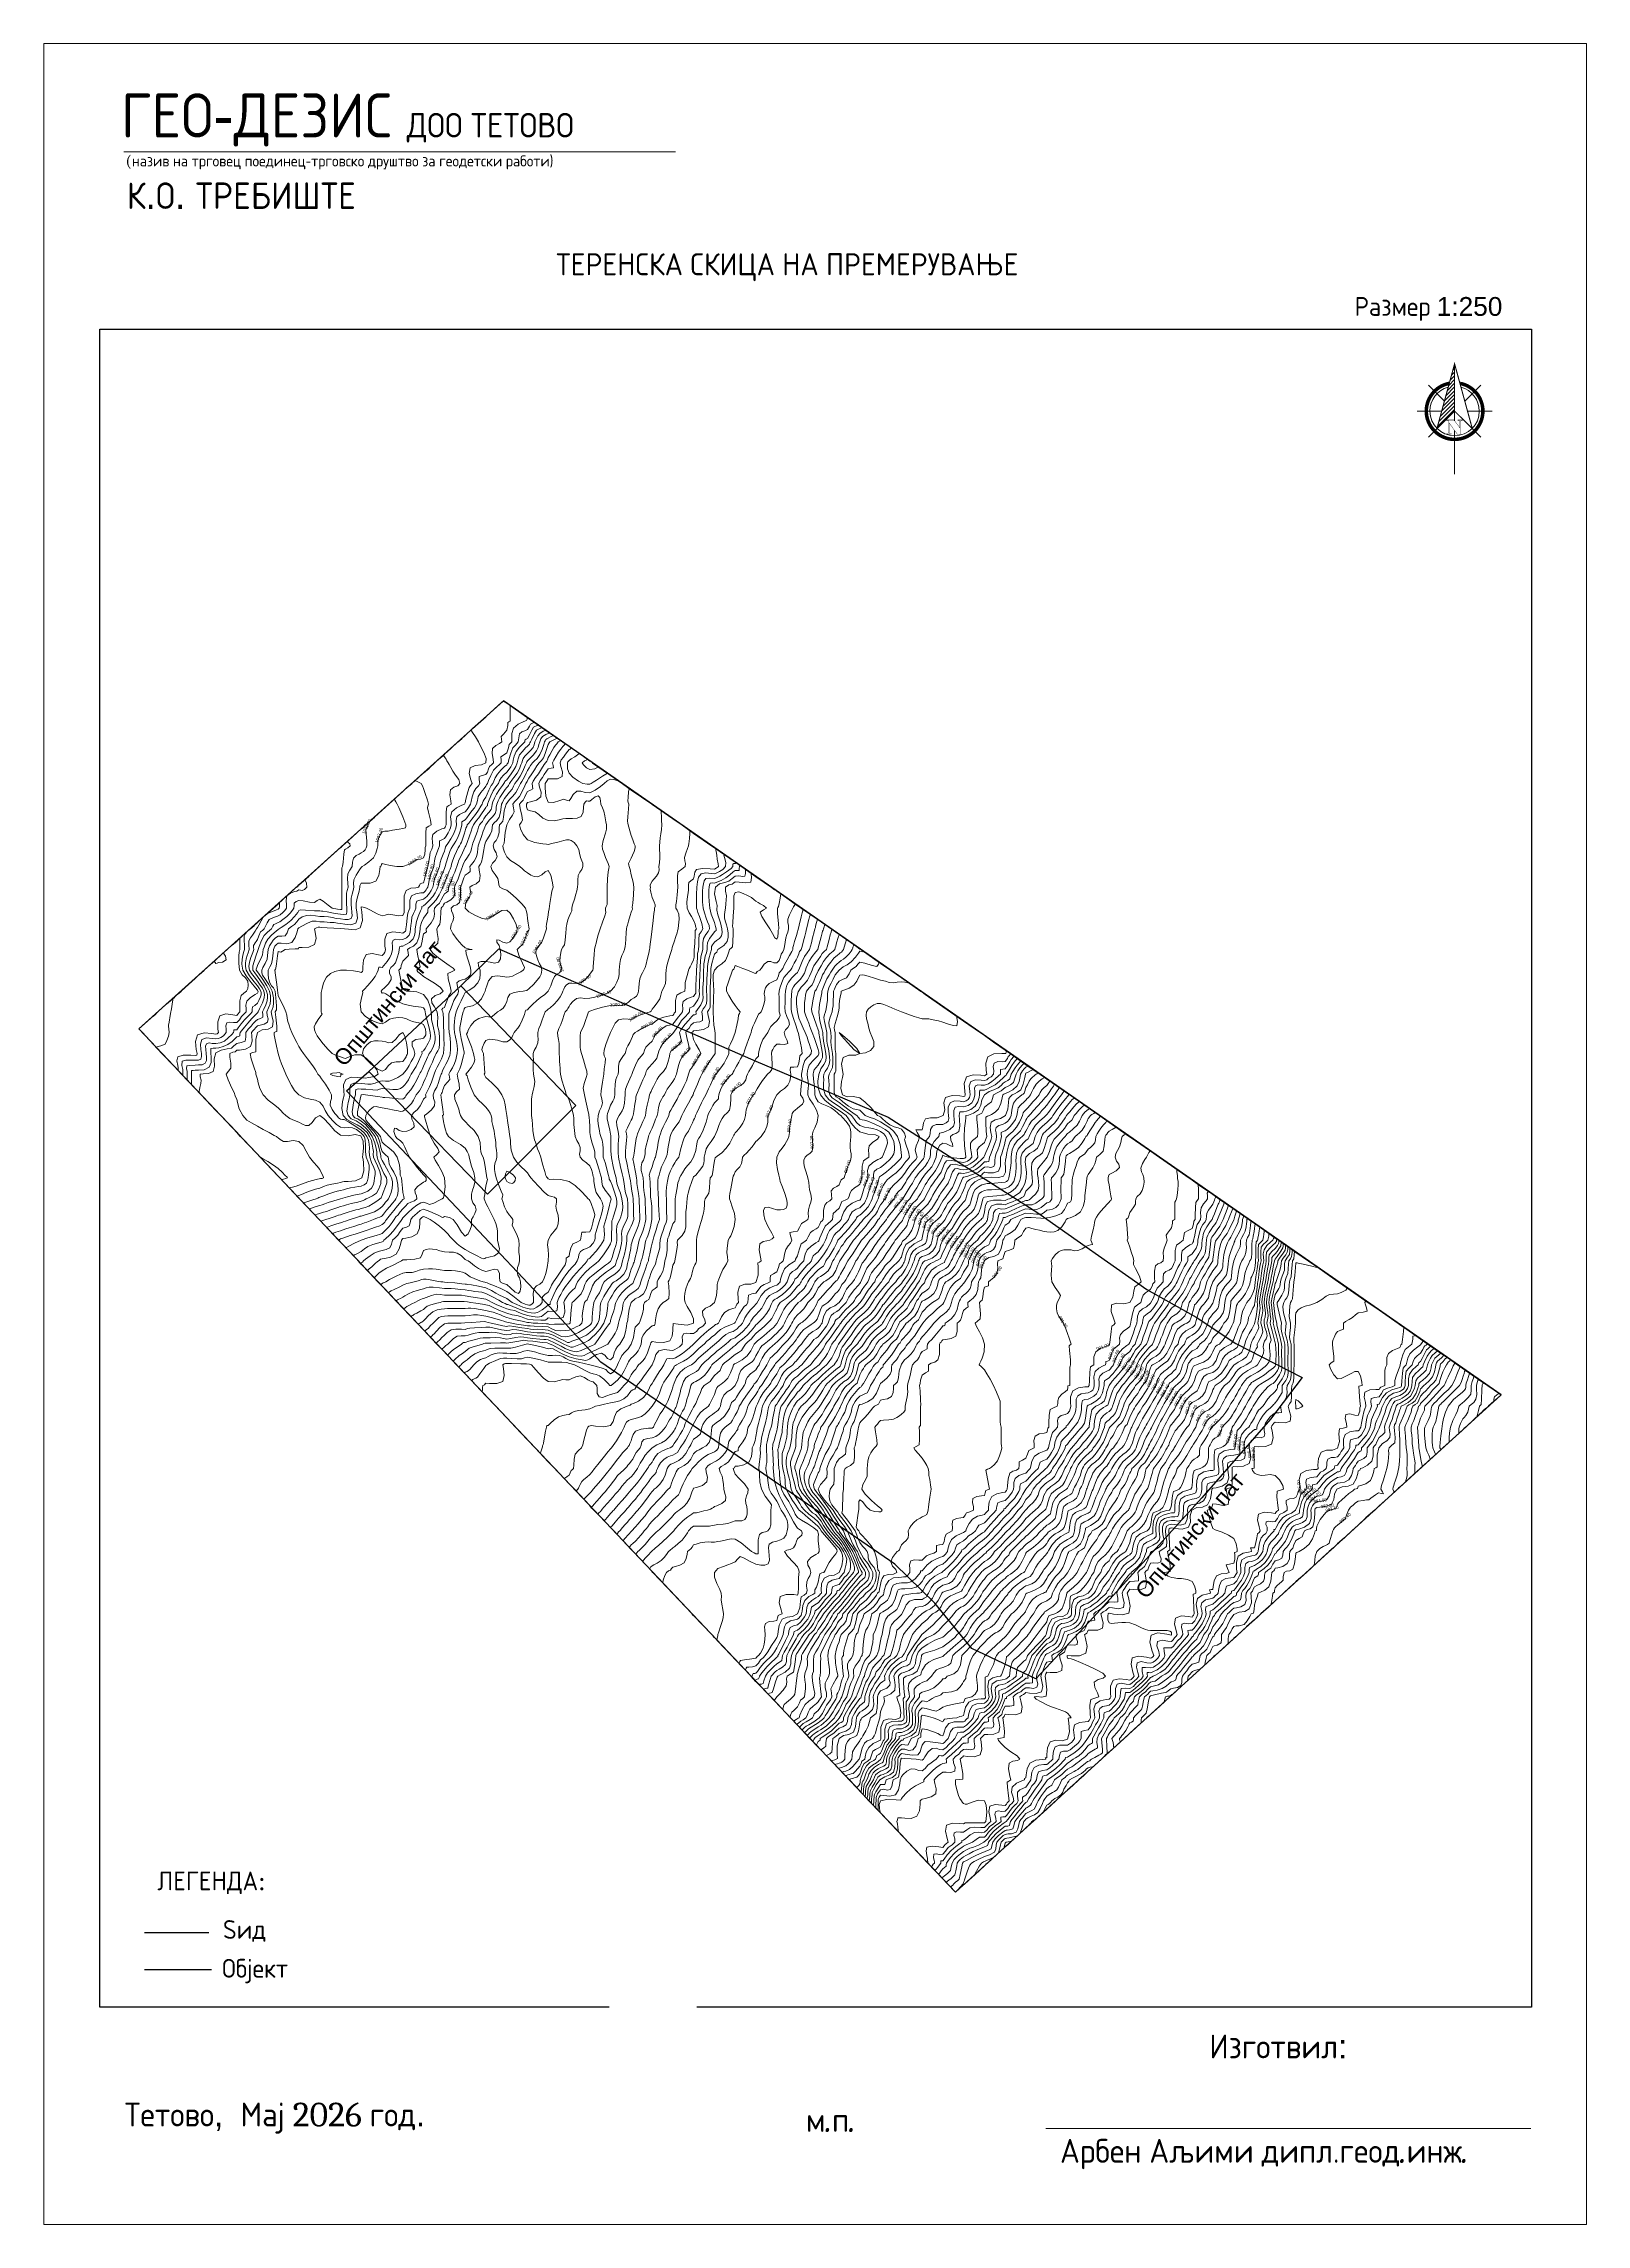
# Model space of a CAD drawing. Header units: inches. Extents: x 7466315 to 7466389, y 4609364 to 4609469.
import ezdxf

# ---------------------------------------------------------------- set-up
doc = ezdxf.new("R2010")
doc.units = ezdxf.units.IN
doc.header["$MEASUREMENT"] = 0
doc.linetypes.add('DGN Style 2', pattern=[1.33389, 0.800334, -0.533556])
for name, color, linetype in [('C-ANNO-TABL', 1, 'Continuous'), ('C-TINN-BNDY', 110, 'Continuous'), ('C-TOPO-MAJR', 9, 'Continuous'), ('C-TOPO-MINR', 8, 'Continuous'), ('ceco.net 1', 7, 'Continuous'), ('parcels_o', 7, 'Continuous'), ('ramka', 7, 'Continuous')]:
    doc.layers.add(name, color=color, linetype=linetype)
doc.layers.add('Objekt', color=1, linetype='Continuous', lineweight=30)
doc.layers.add('Zid', color=4, linetype='Continuous', lineweight=30)
doc.styles.get("Standard").update_dxf_attribs({"font": 'arial.ttf'})

# ---------------------------------------------------------------- blocks, each defined once
blk = doc.blocks.new('A$C2D6F0F24')
at = {"color": 0, "lineweight": 15}
for p, q in [((2.6, 7.62), (2.61, 7.63)), ((2.11, 5.82), (2.61, 6.33)), ((2.2, 6.18), (2.61, 6.59)), ((2.3, 6.54), (2.61, 6.85)), ((2.4, 6.9), (2.61, 7.11)), ((2.5, 7.26), (2.61, 7.37)), ((2.55, 7.44), (2.61, 7.5)), ((1.52, 3.66), (2.61, 4.76)), ((1.61, 4.02), (2.61, 5.02)), ((1.71, 4.38), (2.61, 5.28)), ((1.81, 4.74), (2.61, 5.55)), ((1.91, 5.1), (2.61, 5.81)), ((2.01, 5.46), (2.61, 6.07)), ((1.42, 3.31), (2.61, 4.5))]:
    blk.add_line(p, q, dxfattribs=at)
at = {"layer": 'ceco.net 1', "lineweight": 5}
for p, q in [((2.61, 7.68), (2.61, 3.72)), ((1.91, 5.09), (0.8, 6.2)), ((3.32, 5.09), (4.43, 6.2)), ((1.71, 4.39), (0, 4.39)), ((1.91, 3.68), (0.8, 2.57)), ((3.32, 3.68), (4.43, 2.57)), ((3.51, 4.39), (5.23, 4.39)), ((2.61, 3.03), (2.61, 0))]:
    blk.add_line(p, q, dxfattribs=at)
for points, const_width in [([(1.38, 3.17), (2.61, 7.68), (3.84, 3.18), (2.61, 4.39), (1.38, 3.17)], 0.0738), ([(2.23, 2.93), (2.23, 2.91), (2.23, 2.89), (2.24, 2.88), (2.24, 2.87), (2.24, 2.86), (2.25, 2.85), (2.25, 2.84), (2.26, 2.83), (2.26, 2.83), (2.27, 2.83), (2.28, 2.82), (2.29, 2.82), (2.31, 2.82), (2.33, 2.82), (2.35, 2.82), (2.37, 2.82), (2.37, 2.78), (2.04, 2.78), (2.04, 2.82), (2.05, 2.82), (2.07, 2.82), (2.08, 2.82), (2.1, 2.82), (2.11, 2.82), (2.12, 2.82), (2.13, 2.83), (2.14, 2.83), (2.15, 2.83), (2.16, 2.84), (2.16, 2.85), (2.17, 2.86), (2.17, 2.87), (2.18, 2.88), (2.18, 2.89), (2.18, 2.91), (2.18, 2.92), (2.18, 3.73), (2.04, 3.73), (2.04, 3.77), (2.57, 3.77), (2.97, 3.23), (2.97, 3.61), (2.97, 3.63), (2.97, 3.65), (2.96, 3.66), (2.96, 3.67), (2.96, 3.69), (2.95, 3.69), (2.95, 3.7), (2.94, 3.71), (2.94, 3.71), (2.93, 3.72), (2.91, 3.72), (2.9, 3.72), (2.89, 3.73), (2.87, 3.73), (2.85, 3.73), (2.83, 3.73), (2.83, 3.73), (2.83, 3.77), (3.16, 3.77), (3.16, 3.73), (3.15, 3.73), (3.13, 3.73), (3.11, 3.73), (3.1, 3.73), (3.08, 3.72), (3.07, 3.72), (3.06, 3.72), (3.05, 3.71), (3.05, 3.71), (3.04, 3.7), (3.04, 3.7), (3.03, 3.69), (3.03, 3.68), (3.02, 3.66), (3.02, 3.65), (3.02, 3.63), (3.02, 3.61), (3.02, 2.78), (2.8, 2.78), (2.23, 3.57), (2.23, 2.93), (2.23, 2.93)], 0.0246)]:
    blk.add_lwpolyline(points, dxfattribs=dict(at, const_width=const_width))
at = {"layer": 'ceco.net 1', "lineweight": 5, "const_width": 0.246}
for points in [[(0.64, 4.39, 1), (4.58, 4.39, 0.359415), (2.99, 6.32, 1)], [(2.24, 6.32, 0.359415), (0.64, 4.39, 1)]]:
    blk.add_lwpolyline(points, format="xyb", dxfattribs=at)
at = {"layer": 'ceco.net 1', "lineweight": 5}
for start, end in [(105.027, 180), (0, 74.973), (180, 0)]:
    blk.add_arc((2.61, 4.39), 1.72, start, end, dxfattribs=at)

msp = doc.modelspace()

# ---------------------------------------------------------------- linework, layer by layer
at = {"color": 0, "linetype": 'ByBlock', "lineweight": -2, "elevation": 700.35}
msp.add_lwpolyline([(7466341.93, 4609374.06), (7466317.41, 4609374.06), (7466317.41, 4609454.89), (7466386.34, 4609454.89), (7466386.34, 4609374.06), (7466346.15, 4609374.06)], dxfattribs=at)
at = {"layer": 'C-ANNO-TABL'}
for p, q in [((7466336.85, 4609436.98), (7466319.29, 4609421.18)), ((7466384.87, 4609403.55), (7466336.85, 4609436.98)), ((7466319.29, 4609421.18), (7466358.61, 4609379.59)), ((7466358.61, 4609379.59), (7466384.87, 4609403.55))]:
    msp.add_line(p, q, dxfattribs=at)
at = {"layer": 'C-TINN-BNDY', "color": 110, "linetype": 'Continuous', "lineweight": -3}
msp.add_polyline3d([(7466383.08, 4609401.92, 981.49), (7466383, 4609401.84, 981.53), (7466382.07, 4609401, 981.93), (7466382, 4609400.93, 981.98), (7466381.51, 4609400.49, 982.37), (7466381, 4609400.02, 982.65), (7466380.99, 4609400.01, 982.66), (7466380.98, 4609400, 982.66), (7466380.47, 4609399.53, 982.94), (7466380, 4609399.11, 983.09), (7466379.94, 4609399.06, 983.11), (7466379.88, 4609399, 983.12), (7466379.42, 4609398.58, 983.37), (7466379, 4609398.2, 983.28), (7466378.9, 4609398.1, 983.27), (7466378.79, 4609398, 983.25), (7466378.37, 4609397.63, 983.21), (7466378, 4609397.28, 983.22), (7466377.85, 4609397.15, 983.25), (7466377.69, 4609397, 983.25), (7466377.33, 4609396.67, 983.28), (7466377, 4609396.37, 983.31), (7466376.81, 4609396.19, 983.34), (7466376.59, 4609396, 983.33), (7466376.28, 4609395.72, 983.34), (7466376, 4609395.46, 983.38), (7466375.76, 4609395.24, 983.42), (7466375.5, 4609395, 983.42), (7466375.24, 4609394.76, 983.43), (7466375, 4609394.55, 983.47), (7466374.71, 4609394.29, 983.52), (7466374.4, 4609394, 983.52), (7466374.19, 4609393.81, 983.54), (7466374, 4609393.63, 983.55), (7466373.67, 4609393.33, 983.63), (7466373.3, 4609393, 983.69), (7466373.15, 4609392.85, 983.72), (7466373, 4609392.72, 983.72), (7466372.62, 4609392.38, 983.75), (7466372.21, 4609392, 983.65), (7466372.1, 4609391.9, 983.64), (7466372, 4609391.81, 983.65), (7466371.58, 4609391.42, 983.88), (7466371.11, 4609391, 983.8), (7466371.05, 4609390.95, 983.81), (7466371, 4609390.9, 983.81), (7466370.53, 4609390.47, 984.04), (7466370.02, 4609390, 983.87), (7466370.01, 4609389.99, 983.87), (7466370, 4609389.99, 983.87), (7466369.48, 4609389.52, 984.17), (7466369, 4609389.07, 983.99), (7466368.96, 4609389.04, 983.98), (7466368.92, 4609389, 983.96), (7466368.44, 4609388.56, 984.04), (7466368, 4609388.16, 984.01), (7466367.92, 4609388.08, 984.06), (7466367.82, 4609388, 984.07), (7466367.39, 4609387.61, 984.27), (7466367, 4609387.25, 984.21), (7466366.87, 4609387.13, 984.26), (7466366.73, 4609387, 984.27), (7466366.35, 4609386.65, 984.54), (7466366, 4609386.34, 984.72), (7466365.82, 4609386.18, 984.89), (7466365.63, 4609386, 984.85), (7466365.3, 4609385.7, 984.82), (7466365, 4609385.42, 984.7), (7466364.78, 4609385.22, 984.69), (7466364.54, 4609385, 984.63), (7466364.26, 4609384.74, 984.68), (7466364, 4609384.51, 984.69), (7466363.73, 4609384.27, 984.78), (7466363.44, 4609384, 984.73), (7466363.21, 4609383.79, 984.76), (7466363, 4609383.6, 984.73), (7466362.69, 4609383.31, 984.86), (7466362.34, 4609383, 984.77), (7466362.16, 4609382.84, 984.82), (7466362, 4609382.69, 984.82), (7466361.64, 4609382.36, 985.06), (7466361.25, 4609382, 984.76), (7466361.12, 4609381.88, 984.75), (7466361, 4609381.78, 984.75), (7466360.59, 4609381.41, 985.06), (7466360.15, 4609381, 984.88), (7466360.07, 4609380.93, 984.91), (7466360, 4609380.86, 984.91), (7466359.55, 4609380.45, 984.99), (7466359.05, 4609380, 985.16), (7466359.03, 4609379.97, 985.18), (7466359, 4609379.95, 985.17), (7466358.61, 4609379.59, 985.2), (7466358.22, 4609380, 985.54), (7466358, 4609380.24, 985.76), (7466357.28, 4609381, 986.6), (7466357, 4609381.29, 986.76), (7466356.33, 4609382, 986.77), (7466356, 4609382.35, 986.78), (7466355.39, 4609383, 986.88), (7466355, 4609383.41, 986.97), (7466354.44, 4609384, 988.02), (7466354, 4609384.47, 988.93), (7466353.5, 4609385, 989.18), (7466353, 4609385.52, 989.76), (7466352.55, 4609386, 990.29), (7466352, 4609386.58, 990.69), (7466351.6, 4609387, 991.16), (7466351, 4609387.64, 992.15), (7466350.66, 4609388, 992.59), (7466350, 4609388.7, 992.96), (7466349.71, 4609389, 993.06), (7466349, 4609389.75, 993.75), (7466348.77, 4609390, 994.02), (7466348, 4609390.81, 994.52), (7466347.82, 4609391, 994.57), (7466347.42, 4609391.42, 994.58), (7466347, 4609391.87, 994.61), (7466346.94, 4609391.94, 994.61), (7466346.88, 4609392, 994.62), (7466346, 4609392.93, 994.65), (7466345.93, 4609393, 994.65), (7466345, 4609393.99, 994.69), (7466344.99, 4609394, 994.69), (7466344.74, 4609394.26, 994.75), (7466344.04, 4609395, 994.9), (7466344, 4609395.04, 994.92), (7466343.09, 4609396, 995.47), (7466343, 4609396.1, 995.53), (7466342.15, 4609397, 996.1), (7466342, 4609397.16, 996.2), (7466341.59, 4609397.59, 996.47), (7466341.2, 4609398, 996.72), (7466341.1, 4609398.1, 996.79), (7466341, 4609398.22, 996.85), (7466340.26, 4609399, 997.24), (7466340, 4609399.27, 997.35), (7466339.31, 4609400, 997.51), (7466339, 4609400.33, 997.55), (7466338.37, 4609401, 997.63), (7466338, 4609401.39, 997.68), (7466337.42, 4609402, 997.74), (7466337, 4609402.45, 997.77), (7466336.48, 4609403, 997.75), (7466336, 4609403.5, 997.76), (7466335.53, 4609404, 997.86), (7466335, 4609404.56, 998.17), (7466334.59, 4609405, 998.48), (7466334, 4609405.62, 998.91), (7466333.64, 4609406, 999.17), (7466333, 4609406.68, 999.64), (7466332.69, 4609407, 999.82), (7466332, 4609407.73, 1000.22), (7466331.75, 4609408, 1000.36), (7466331, 4609408.79, 1000.76), (7466330.8, 4609409, 1000.89), (7466330.41, 4609409.41, 1001.13), (7466330, 4609409.85, 1001.38), (7466329.93, 4609409.93, 1001.43), (7466329.86, 4609410, 1001.47), (7466329, 4609410.91, 1001.95), (7466328.91, 4609411, 1002), (7466328, 4609411.96, 1002.64), (7466327.97, 4609412, 1002.66), (7466327.38, 4609412.62, 1003.07), (7466327.02, 4609413, 1003.34), (7466327, 4609413.02, 1003.35), (7466326.08, 4609414, 1003.84), (7466326, 4609414.08, 1003.84), (7466325.13, 4609415, 1003.8), (7466325, 4609415.14, 1003.79), (7466324.18, 4609416, 1003.75), (7466324, 4609416.2, 1003.74), (7466323.24, 4609417, 1003.75), (7466323, 4609417.25, 1003.76), (7466322.29, 4609418, 1003.78), (7466322, 4609418.31, 1003.83), (7466321.35, 4609419, 1004.46), (7466321, 4609419.37, 1004.78), (7466320.4, 4609420, 1004.77), (7466320, 4609420.43, 1004.81), (7466319.46, 4609421, 1004.88), (7466319.29, 4609421.18, 1004.89), (7466319.57, 4609421.43, 1004.87), (7466320, 4609421.81, 1004.85), (7466320.1, 4609421.9, 1004.84), (7466320.21, 4609422, 1004.84), (7466320.62, 4609422.38, 1004.82), (7466321, 4609422.71, 1004.8), (7466321.15, 4609422.85, 1004.8), (7466321.32, 4609423, 1004.79), (7466321.68, 4609423.32, 1004.8), (7466322, 4609423.61, 1004.74), (7466322.2, 4609423.8, 1004.73), (7466322.43, 4609424, 1004.75), (7466322.73, 4609424.27, 1004.79), (7466323, 4609424.51, 1004.81), (7466323.26, 4609424.74, 1004.81), (7466323.54, 4609425, 1004.78), (7466323.78, 4609425.22, 1004.78), (7466324, 4609425.41, 1004.74), (7466324.31, 4609425.69, 1004.44), (7466324.65, 4609426, 1004.37), (7466324.84, 4609426.16, 1004.26), (7466325, 4609426.31, 1004.28), (7466325.36, 4609426.64, 1004.18), (7466325.76, 4609427, 1004.29), (7466325.89, 4609427.11, 1004.25), (7466326, 4609427.21, 1004.23), (7466326.41, 4609427.59, 1004.01), (7466326.87, 4609428, 1004.08), (7466326.94, 4609428.06, 1004.05), (7466327, 4609428.11, 1004.05), (7466327.47, 4609428.53, 1003.97), (7466327.99, 4609429, 1003.93), (7466327.99, 4609429.01, 1003.93), (7466328, 4609429.01, 1003.93), (7466328.52, 4609429.48, 1003.89), (7466329, 4609429.91, 1003.89), (7466329.05, 4609429.95, 1003.87), (7466329.1, 4609430, 1003.87), (7466329.57, 4609430.43, 1003.73), (7466330, 4609430.81, 1003.68), (7466330.1, 4609430.9, 1003.64), (7466330.21, 4609431, 1003.63), (7466330.63, 4609431.37, 1003.45), (7466331, 4609431.71, 1003.47), (7466331.15, 4609431.85, 1003.47), (7466331.32, 4609432, 1003.44), (7466331.68, 4609432.32, 1003.39), (7466332, 4609432.61, 1003.31), (7466332.2, 4609432.8, 1003.26), (7466332.43, 4609433, 1003.24), (7466332.73, 4609433.27, 1003.17), (7466333, 4609433.51, 1003.15), (7466333.26, 4609433.74, 1003.1), (7466333.54, 4609434, 1003.06), (7466333.78, 4609434.22, 1003.02), (7466334, 4609434.41, 1002.99), (7466334.31, 4609434.69, 1002.94), (7466334.65, 4609435, 1002.9), (7466334.84, 4609435.16, 1002.87), (7466335, 4609435.31, 1002.85), (7466335.36, 4609435.64, 1002.79), (7466335.76, 4609436, 1002.75), (7466335.89, 4609436.11, 1002.73), (7466336, 4609436.21, 1002.72), (7466336.41, 4609436.59, 1002.64), (7466336.77, 4609436.91, 1002.64), (7466336.85, 4609436.98, 1002.64), (7466337, 4609436.88, 1002.64), (7466337.4, 4609436.6, 1002.54), (7466338, 4609436.18, 1002.4), (7466338.26, 4609436, 1002.27), (7466339, 4609435.49, 1001.48), (7466339.7, 4609435, 1000.69), (7466340, 4609434.79, 1000.46), (7466340.69, 4609434.31, 1000.1), (7466341, 4609434.09, 999.91), (7466341.06, 4609434.06, 999.9), (7466341.13, 4609434, 999.92), (7466341.64, 4609433.64, 1000.06), (7466342, 4609433.4, 1000.3), (7466342.57, 4609433, 1000.44), (7466343, 4609432.7, 1000.39), (7466343.98, 4609432.02, 1000.27), (7466344, 4609432.01, 1000.27), (7466344.01, 4609432, 1000.27), (7466345, 4609431.31, 1000.11), (7466345.44, 4609431, 1000.05), (7466346, 4609430.61, 999.98), (7466346.88, 4609430, 999.84), (7466347, 4609429.92, 999.83), (7466347.27, 4609429.73, 999.69), (7466348, 4609429.22, 999.43), (7466348.32, 4609429, 999.12), (7466349, 4609428.52, 998.64), (7466349.75, 4609428, 998.64), (7466349.9, 4609427.9, 998.63), (7466350, 4609427.83, 998.63), (7466350.49, 4609427.49, 998.55), (7466351, 4609427.13, 998.36), (7466351.08, 4609427.08, 998.32), (7466351.19, 4609427, 998.25), (7466352, 4609426.44, 997.78), (7466352.63, 4609426, 997.42), (7466353, 4609425.74, 997.2), (7466353.86, 4609425.14, 996.72), (7466354, 4609425.04, 996.64), (7466354.06, 4609425, 996.62), (7466355, 4609424.35, 996.38), (7466355.5, 4609424, 996.34), (7466356, 4609423.65, 996.24), (7466356.94, 4609423, 996.15), (7466357, 4609422.96, 996.14), (7466357.15, 4609422.85, 996.13), (7466358, 4609422.26, 996.07), (7466358.37, 4609422, 996.01), (7466359, 4609421.56, 995.99), (7466359.81, 4609421, 995.97), (7466360, 4609420.87, 995.95), (7466360.44, 4609420.56, 995.9), (7466361, 4609420.17, 995.83), (7466361.25, 4609420, 995.63), (7466362, 4609419.47, 994.7), (7466362.68, 4609419, 994.13), (7466363, 4609418.78, 993.93), (7466363.73, 4609418.27, 993.3), (7466364, 4609418.08, 993.06), (7466364.12, 4609418, 992.98), (7466365, 4609417.39, 992.25), (7466365.55, 4609417, 991.82), (7466366, 4609416.69, 991.54), (7466366.99, 4609416, 991.13), (7466367, 4609415.99, 991.13), (7466367.02, 4609415.98, 991.13), (7466368, 4609415.3, 991), (7466368.43, 4609415, 990.91), (7466369, 4609414.6, 990.82), (7466369.86, 4609414, 990.74), (7466370, 4609413.91, 990.73), (7466370.31, 4609413.69, 990.59), (7466371, 4609413.21, 990.31), (7466371.3, 4609413, 990.05), (7466372, 4609412.51, 989.36), (7466372.74, 4609412, 988.51), (7466373, 4609411.82, 988.23), (7466373.6, 4609411.4, 987.69), (7466374, 4609411.12, 987.37), (7466374.17, 4609411, 987), (7466375, 4609410.42, 985.47), (7466375.61, 4609410, 985.43), (7466376, 4609409.73, 985.4), (7466376.89, 4609409.11, 985.31), (7466377, 4609409.03, 985.31), (7466377.05, 4609409, 985.29), (7466378, 4609408.34, 985.09), (7466378.48, 4609408, 984.97), (7466379, 4609407.64, 984.9), (7466379.92, 4609407, 984.89), (7466380, 4609406.94, 984.89), (7466380.18, 4609406.82, 984.8), (7466381, 4609406.25, 984.52), (7466381.36, 4609406, 984.17), (7466382, 4609405.55, 983.38), (7466382.33, 4609405.33, 982.91), (7466382.79, 4609405, 982.49), (7466382.91, 4609404.91, 982.4), (7466383, 4609404.86, 982.34), (7466383.48, 4609404.52, 981.89), (7466384, 4609404.16, 981.43), (7466384.23, 4609404, 981.33), (7466384.79, 4609403.61, 981.19), (7466384.87, 4609403.55, 981.17), (7466384.65, 4609403.35, 981.17), (7466384.27, 4609403, 981.26), (7466384.13, 4609402.87, 981.28), (7466384, 4609402.76, 981.31), (7466383.6, 4609402.4, 981.44), (7466383.17, 4609402, 981.48)], close=True, dxfattribs=at)
at = {"layer": 'C-TOPO-MAJR', "color": 117, "linetype": 'Continuous', "lineweight": 15}
for points, elevation in [([(7466338.52, 4609435.82), (7466338.51, 4609435.82), (7466338.46, 4609435.8), (7466338.43, 4609435.78), (7466338.36, 4609435.75), (7466338.29, 4609435.71), (7466338.21, 4609435.56), (7466338.08, 4609435.31), (7466338, 4609435.17), (7466337.94, 4609435.14), (7466337.89, 4609435.11), (7466337.88, 4609435.06), (7466337.87, 4609435), (7466337.79, 4609434.92), (7466337.62, 4609434.75), (7466337.46, 4609434.54), (7466337.36, 4609434.32), (7466337.31, 4609434.12), (7466337.29, 4609434), (7466337.24, 4609433.9), (7466337.2, 4609433.8), (7466337.12, 4609433.69), (7466337, 4609433.54), (7466336.85, 4609433.4), (7466336.73, 4609433.27), (7466336.66, 4609433.14), (7466336.6, 4609433), (7466336.53, 4609432.9), (7466336.45, 4609432.79), (7466336.35, 4609432.65), (7466336.24, 4609432.41), (7466336.13, 4609432.13), (7466336.08, 4609432), (7466336.07, 4609431.93), (7466336.03, 4609431.9), (7466336, 4609431.85), (7466335.93, 4609431.75), (7466335.79, 4609431.54), (7466335.66, 4609431.34), (7466335.55, 4609431.21), (7466335.47, 4609431.1), (7466335.4, 4609431), (7466335.34, 4609430.86), (7466335.29, 4609430.71), (7466335.21, 4609430.47), (7466335.09, 4609430.16), (7466335.03, 4609430), (7466335, 4609429.94), (7466334.93, 4609429.8), (7466334.8, 4609429.52), (7466334.69, 4609429.31), (7466334.64, 4609429.15), (7466334.6, 4609429), (7466334.55, 4609428.87), (7466334.5, 4609428.73), (7466334.43, 4609428.57), (7466334.34, 4609428.34), (7466334.25, 4609428.12), (7466334.2, 4609428), (7466334.2, 4609427.9), (7466334.19, 4609427.81), (7466334.1, 4609427.75), (7466334, 4609427.68), (7466333.94, 4609427.57), (7466333.85, 4609427.39), (7466333.76, 4609427.24), (7466333.64, 4609427.12), (7466333.53, 4609427), (7466333.51, 4609426.86), (7466333.52, 4609426.7), (7466333.49, 4609426.51), (7466333.37, 4609426.29), (7466333.21, 4609426.1), (7466333.12, 4609426), (7466333.13, 4609425.93), (7466333.14, 4609425.86), (7466333.07, 4609425.81), (7466333, 4609425.75), (7466332.96, 4609425.59), (7466332.91, 4609425.32), (7466332.86, 4609425.14), (7466332.76, 4609425.07), (7466332.67, 4609425), (7466332.7, 4609424.77), (7466332.79, 4609424.4), (7466332.83, 4609424.17), (7466332.74, 4609424.08), (7466332.67, 4609424), (7466332.72, 4609423.93), (7466332.85, 4609423.83), (7466333, 4609423.71), (7466333.21, 4609423.58), (7466333.53, 4609423.38), (7466333.81, 4609423.17), (7466333.94, 4609423), (7466333.8, 4609422.87), (7466333.55, 4609422.78), (7466333.38, 4609422.62), (7466333.4, 4609422.43), (7466333.53, 4609422.24), (7466333.65, 4609422), (7466333.68, 4609421.73), (7466333.67, 4609421.51), (7466333.67, 4609421.33), (7466333.71, 4609421.17), (7466333.75, 4609421), (7466333.76, 4609420.76), (7466333.77, 4609420.46), (7466333.75, 4609420.25), (7466333.69, 4609420.12), (7466333.61, 4609420), (7466333.56, 4609419.89), (7466333.5, 4609419.75), (7466333.42, 4609419.58), (7466333.32, 4609419.35), (7466333.22, 4609419.12), (7466333.17, 4609419), (7466333.15, 4609418.94), (7466333.13, 4609418.87), (7466333.08, 4609418.77), (7466333, 4609418.6), (7466332.94, 4609418.46), (7466332.86, 4609418.31), (7466332.8, 4609418.2), (7466332.72, 4609418.1), (7466332.64, 4609418), (7466332.59, 4609417.9), (7466332.52, 4609417.75), (7466332.41, 4609417.59), (7466332.26, 4609417.42), (7466332.1, 4609417.28), (7466332, 4609417.21), (7466331.89, 4609417.2), (7466331.77, 4609417.23), (7466331.59, 4609417.26), (7466331.27, 4609417.32), (7466331, 4609417.37), (7466330.84, 4609417.41), (7466330.71, 4609417.44), (7466330.58, 4609417.42), (7466330.42, 4609417.3), (7466330.29, 4609417.13), (7466330.22, 4609417), (7466330.21, 4609416.88), (7466330.24, 4609416.76), (7466330.34, 4609416.63), (7466330.56, 4609416.4), (7466330.79, 4609416.15), (7466330.92, 4609416), (7466330.96, 4609415.86), (7466331, 4609415.72), (7466331.12, 4609415.61), (7466331.32, 4609415.45), (7466331.56, 4609415.24), (7466331.73, 4609415), (7466331.84, 4609414.63), (7466331.87, 4609414.3), (7466331.87, 4609414.13), (7466331.9, 4609414.07), (7466331.94, 4609414), (7466331.95, 4609413.83), (7466331.98, 4609413.51), (7466332, 4609413.29), (7466332.04, 4609413.1), (7466332.06, 4609413), (7466332, 4609412.96), (7466331.92, 4609412.86), (7466331.75, 4609412.65), (7466331.57, 4609412.43), (7466331.41, 4609412.24), (7466331.28, 4609412.08), (7466331.22, 4609412), (7466331.17, 4609411.94), (7466331.13, 4609411.87), (7466331.07, 4609411.81), (7466331, 4609411.75), (7466330.89, 4609411.7), (7466330.68, 4609411.62), (7466330.46, 4609411.54), (7466330.28, 4609411.48), (7466330.13, 4609411.43), (7466330, 4609411.39), (7466329.85, 4609411.34), (7466329.71, 4609411.29), (7466329.47, 4609411.22), (7466329.16, 4609411.11), (7466329, 4609411.06), (7466328.95, 4609411.03), (7466328.91, 4609411.01)], 1002), ([(7466330.62, 4609409.2), (7466330.62, 4609409.2), (7466330.65, 4609409.22), (7466330.66, 4609409.24), (7466330.72, 4609409.29), (7466330.84, 4609409.41), (7466331, 4609409.53), (7466331.21, 4609409.65), (7466331.53, 4609409.8), (7466331.81, 4609409.94), (7466331.94, 4609410), (7466332, 4609410.06), (7466332.2, 4609410.06), (7466332.58, 4609410.09), (7466332.85, 4609410.15), (7466332.93, 4609410.32), (7466333, 4609410.5), (7466333.12, 4609410.56), (7466333.26, 4609410.58), (7466333.43, 4609410.57), (7466333.6, 4609410.55), (7466333.78, 4609410.49), (7466334, 4609410.44), (7466334.23, 4609410.43), (7466334.44, 4609410.42), (7466334.62, 4609410.38), (7466334.8, 4609410.27), (7466334.93, 4609410.14), (7466335, 4609410.07), (7466335.07, 4609410.04), (7466335.14, 4609410), (7466335.25, 4609409.92), (7466335.45, 4609409.77), (7466335.64, 4609409.64), (7466335.81, 4609409.55), (7466336, 4609409.5), (7466336.19, 4609409.54), (7466336.4, 4609409.6), (7466336.58, 4609409.58), (7466336.66, 4609409.4), (7466336.66, 4609409.17), (7466336.69, 4609409), (7466336.83, 4609408.92), (7466337, 4609408.87), (7466337.18, 4609408.71), (7466337.4, 4609408.5), (7466337.57, 4609408.43), (7466337.65, 4609408.55), (7466337.68, 4609408.76), (7466337.67, 4609409), (7466337.62, 4609409.18), (7466337.54, 4609409.32), (7466337.5, 4609409.5), (7466337.52, 4609409.69), (7466337.58, 4609409.84), (7466337.62, 4609410), (7466337.61, 4609410.21), (7466337.58, 4609410.42), (7466337.59, 4609410.6), (7466337.6, 4609410.78), (7466337.58, 4609411), (7466337.48, 4609411.28), (7466337.35, 4609411.55), (7466337.27, 4609411.73), (7466337.29, 4609411.87), (7466337.3, 4609412), (7466337.23, 4609412.1), (7466337.12, 4609412.22), (7466337, 4609412.38), (7466336.9, 4609412.61), (7466336.81, 4609412.86), (7466336.77, 4609413), (7466336.79, 4609413.09), (7466336.81, 4609413.19), (7466336.74, 4609413.36), (7466336.6, 4609413.69), (7466336.49, 4609414), (7466336.44, 4609414.22), (7466336.41, 4609414.41), (7466336.41, 4609414.59), (7466336.44, 4609414.74), (7466336.5, 4609414.85), (7466336.53, 4609415), (7466336.53, 4609415.17), (7466336.51, 4609415.33), (7466336.48, 4609415.52), (7466336.47, 4609415.69), (7466336.46, 4609415.83), (7466336.43, 4609416), (7466336.39, 4609416.25), (7466336.33, 4609416.52), (7466336.29, 4609416.71), (7466336.28, 4609416.86), (7466336.26, 4609417), (7466336.2, 4609417.12), (7466336.12, 4609417.25), (7466336, 4609417.41), (7466335.84, 4609417.57), (7466335.64, 4609417.75), (7466335.44, 4609418), (7466335.27, 4609418.37), (7466335.14, 4609418.73), (7466335.09, 4609418.91), (7466335.06, 4609418.95), (7466335.04, 4609419), (7466335.13, 4609419.11), (7466335.31, 4609419.34), (7466335.44, 4609419.56), (7466335.46, 4609419.71), (7466335.44, 4609419.84), (7466335.4, 4609420), (7466335.3, 4609420.32), (7466335.15, 4609420.72), (7466335.07, 4609420.93), (7466335.11, 4609421), (7466335.15, 4609421.11), (7466335.28, 4609421.34), (7466335.45, 4609421.55), (7466335.66, 4609421.68), (7466335.86, 4609421.74), (7466336, 4609421.77), (7466336.13, 4609421.76), (7466336.25, 4609421.75), (7466336.39, 4609421.85), (7466336.56, 4609422), (7466336.7, 4609422.08), (7466336.83, 4609422.17), (7466336.92, 4609422.32), (7466337, 4609422.5), (7466337.06, 4609422.69), (7466337.15, 4609422.85), (7466337.36, 4609422.93), (7466337.64, 4609422.98), (7466337.8, 4609423), (7466337.88, 4609423.01), (7466337.97, 4609423.03), (7466338.08, 4609423.13), (7466338.29, 4609423.32), (7466338.47, 4609423.53), (7466338.59, 4609423.68), (7466338.66, 4609423.82), (7466338.69, 4609424), (7466338.66, 4609424.18), (7466338.58, 4609424.32), (7466338.5, 4609424.5), (7466338.44, 4609424.69), (7466338.41, 4609424.85), (7466338.42, 4609425), (7466338.53, 4609425.17), (7466338.67, 4609425.33), (7466338.77, 4609425.57), (7466338.87, 4609425.86), (7466338.92, 4609426), (7466338.91, 4609426.05), (7466338.9, 4609426.1), (7466338.92, 4609426.23), (7466338.97, 4609426.47), (7466339, 4609426.67), (7466339.02, 4609426.81), (7466339.04, 4609426.96), (7466339.08, 4609427.22), (7466339.14, 4609427.6), (7466339.18, 4609427.82), (7466339.21, 4609427.91), (7466339.24, 4609428), (7466339.21, 4609428.21), (7466339.13, 4609428.58), (7466339, 4609428.8), (7466338.85, 4609428.75), (7466338.69, 4609428.6), (7466338.5, 4609428.5), (7466338.32, 4609428.52), (7466338.16, 4609428.59), (7466338, 4609428.69), (7466337.86, 4609428.79), (7466337.76, 4609428.89), (7466337.64, 4609429), (7466337.43, 4609429.14), (7466337.19, 4609429.29), (7466337, 4609429.47), (7466336.89, 4609429.69), (7466336.83, 4609429.89), (7466336.81, 4609430), (7466336.85, 4609430.06), (7466336.88, 4609430.12), (7466336.89, 4609430.29), (7466336.93, 4609430.64), (7466337, 4609431), (7466337.13, 4609431.27), (7466337.28, 4609431.47), (7466337.36, 4609431.64), (7466337.32, 4609431.82), (7466337.3, 4609432), (7466337.37, 4609432.12), (7466337.49, 4609432.23), (7466337.62, 4609432.38), (7466337.75, 4609432.62), (7466337.87, 4609432.88), (7466337.92, 4609433), (7466337.95, 4609433.05), (7466337.98, 4609433.09), (7466338, 4609433.15), (7466338.07, 4609433.25), (7466338.21, 4609433.47), (7466338.34, 4609433.66), (7466338.45, 4609433.85), (7466338.56, 4609434), (7466338.67, 4609434.11), (7466338.77, 4609434.23), (7466338.86, 4609434.45), (7466338.95, 4609434.73), (7466339, 4609434.88), (7466339.05, 4609434.95), (7466339.08, 4609435), (7466339.23, 4609435.08), (7466339.43, 4609435.19)], 1001), ([(7466333.93, 4609434.35), (7466333.94, 4609434.34), (7466333.97, 4609434.31), (7466334, 4609434.29), (7466334.04, 4609434.23), (7466334.08, 4609434.17), (7466334.12, 4609434.09), (7466334.18, 4609434), (7466334.23, 4609433.92), (7466334.31, 4609433.77), (7466334.4, 4609433.6), (7466334.54, 4609433.4), (7466334.7, 4609433.19), (7466334.75, 4609433), (7466334.64, 4609432.89), (7466334.45, 4609432.82), (7466334.3, 4609432.7), (7466334.27, 4609432.45), (7466334.31, 4609432.16), (7466334.32, 4609432), (7466334.22, 4609431.94), (7466334.12, 4609431.88), (7466334.09, 4609431.63), (7466334.08, 4609431.22), (7466334.08, 4609431), (7466334.06, 4609430.94), (7466334.03, 4609430.9), (7466334, 4609430.85), (7466333.88, 4609430.81), (7466333.64, 4609430.7), (7466333.45, 4609430.55), (7466333.41, 4609430.36), (7466333.43, 4609430.17), (7466333.44, 4609430), (7466333.39, 4609429.84), (7466333.32, 4609429.68), (7466333.28, 4609429.44), (7466333.23, 4609429.16), (7466333.21, 4609429), (7466333.18, 4609428.93), (7466333.15, 4609428.85), (7466333.11, 4609428.68), (7466333.05, 4609428.38), (7466333, 4609428.21), (7466332.92, 4609428.19), (7466332.83, 4609428.17), (7466332.8, 4609428.08), (7466332.76, 4609428), (7466332.63, 4609427.98), (7466332.38, 4609427.95), (7466332.16, 4609427.84), (7466332.07, 4609427.58), (7466332.06, 4609427.25), (7466332.06, 4609427), (7466332.06, 4609426.79), (7466332, 4609426.64), (7466331.8, 4609426.62), (7466331.52, 4609426.67), (7466331.3, 4609426.7), (7466331.15, 4609426.65), (7466331, 4609426.62), (7466330.77, 4609426.72), (7466330.45, 4609426.89), (7466330.25, 4609427), (7466330.09, 4609427.04), (7466330, 4609427.06), (7466329.99, 4609427.01), (7466330.03, 4609426.81), (7466330.05, 4609426.4), (7466329.95, 4609426.05), (7466329.7, 4609425.95), (7466329.38, 4609425.98), (7466329, 4609426.02), (7466328.67, 4609426.03), (7466328.35, 4609426.05), (7466328.1, 4609426.07), (7466328, 4609426.08), (7466327.92, 4609426.08), (7466327.84, 4609426.05), (7466327.75, 4609426), (7466327.78, 4609425.83), (7466327.82, 4609425.53), (7466327.75, 4609425.25), (7466327.48, 4609425.12), (7466327.16, 4609425.1), (7466327, 4609425.1), (7466326.97, 4609425.03), (7466326.82, 4609425.03), (7466326.53, 4609425.02), (7466326.33, 4609425), (7466326.21, 4609424.93), (7466326.13, 4609424.87), (7466326.06, 4609424.89), (7466326, 4609424.91), (7466325.97, 4609424.7), (7466325.92, 4609424.32), (7466325.89, 4609424.11), (7466325.87, 4609424.05), (7466325.84, 4609424), (7466325.87, 4609423.76), (7466325.93, 4609423.32), (7466325.96, 4609423.04), (7466325.98, 4609422.91), (7466326, 4609422.78), (7466326.09, 4609422.58), (7466326.25, 4609422.27), (7466326.37, 4609422), (7466326.41, 4609421.84), (7466326.43, 4609421.7), (7466326.47, 4609421.53), (7466326.52, 4609421.36), (7466326.57, 4609421.2), (7466326.65, 4609421), (7466326.77, 4609420.76), (7466326.89, 4609420.52), (7466327, 4609420.33), (7466327.11, 4609420.16), (7466327.22, 4609420), (7466327.41, 4609419.74), (7466327.66, 4609419.4), (7466327.8, 4609419.2), (7466327.86, 4609419.09), (7466327.91, 4609419), (7466327.95, 4609418.95), (7466328, 4609418.9), (7466328.09, 4609418.78), (7466328.27, 4609418.52), (7466328.46, 4609418.22), (7466328.56, 4609418), (7466328.56, 4609417.82), (7466328.51, 4609417.68), (7466328.5, 4609417.5), (7466328.59, 4609417.29), (7466328.72, 4609417.11), (7466328.82, 4609417), (7466328.91, 4609416.89), (7466329, 4609416.83), (7466329.09, 4609416.82), (7466329.18, 4609416.82), (7466329.38, 4609416.7), (7466329.74, 4609416.48), (7466330, 4609416.3), (7466330.15, 4609416.16), (7466330.27, 4609416), (7466330.34, 4609415.82), (7466330.38, 4609415.62), (7466330.39, 4609415.44), (7466330.38, 4609415.24), (7466330.41, 4609415), (7466330.49, 4609414.74), (7466330.6, 4609414.51), (7466330.67, 4609414.33), (7466330.67, 4609414.17), (7466330.64, 4609414), (7466330.62, 4609413.85), (7466330.58, 4609413.68), (7466330.49, 4609413.51), (7466330.31, 4609413.37), (7466330.12, 4609413.28), (7466330, 4609413.24), (7466329.9, 4609413.22), (7466329.8, 4609413.2), (7466329.64, 4609413.17), (7466329.34, 4609413.09), (7466329, 4609413), (7466328.67, 4609412.9), (7466328.4, 4609412.81), (7466328.25, 4609412.75), (7466328.12, 4609412.71), (7466328, 4609412.67), (7466327.83, 4609412.62), (7466327.61, 4609412.55), (7466327.5, 4609412.51), (7466327.49, 4609412.51)], 1003), ([(7466340.85, 4609434.2), (7466340.85, 4609434.19), (7466340.86, 4609434.16), (7466340.86, 4609434.14), (7466340.75, 4609434.09), (7466340.64, 4609434), (7466340.7, 4609433.9), (7466340.84, 4609433.76), (7466341, 4609433.67), (7466341.25, 4609433.71), (7466341.39, 4609433.78), (7466341.43, 4609433.79)], 1000), ([(7466332.39, 4609407.33), (7466332.39, 4609407.33), (7466332.41, 4609407.34), (7466332.44, 4609407.36), (7466332.48, 4609407.38), (7466332.52, 4609407.41), (7466332.56, 4609407.44), (7466332.67, 4609407.49), (7466332.86, 4609407.59), (7466333, 4609407.67), (7466333.08, 4609407.75), (7466333.17, 4609407.83), (7466333.35, 4609407.89), (7466333.64, 4609407.96), (7466333.8, 4609408), (7466333.88, 4609408.03), (7466333.95, 4609408.05), (7466334, 4609408.05), (7466334.22, 4609408.05), (7466334.65, 4609408.05), (7466334.95, 4609408.05), (7466335.11, 4609408.03), (7466335.27, 4609408), (7466335.52, 4609407.96), (7466335.83, 4609407.92), (7466336, 4609407.89), (7466336.08, 4609407.87), (7466336.15, 4609407.85), (7466336.32, 4609407.77), (7466336.66, 4609407.62), (7466337, 4609407.48), (7466337.27, 4609407.41), (7466337.49, 4609407.37), (7466337.67, 4609407.33), (7466337.83, 4609407.26), (7466338, 4609407.2), (7466338.28, 4609407.17), (7466338.65, 4609407.15), (7466338.85, 4609407.15), (7466338.93, 4609407.2), (7466339, 4609407.26), (7466339.17, 4609407.23), (7466339.47, 4609407.21), (7466339.72, 4609407.28), (7466339.8, 4609407.53), (7466339.78, 4609407.83), (7466339.75, 4609408), (7466339.79, 4609408.09), (7466339.83, 4609408.17), (7466339.89, 4609408.28), (7466340, 4609408.43), (7466340.15, 4609408.57), (7466340.29, 4609408.71), (7466340.35, 4609408.85), (7466340.41, 4609409), (7466340.55, 4609409.18), (7466340.78, 4609409.44), (7466341, 4609409.66), (7466341.16, 4609409.78), (7466341.29, 4609409.87), (7466341.44, 4609410), (7466341.66, 4609410.29), (7466341.89, 4609410.64), (7466342, 4609410.83), (7466342.02, 4609410.89), (7466342.04, 4609410.96), (7466342.05, 4609411.22), (7466342.06, 4609411.69), (7466342.06, 4609411.94), (7466342.09, 4609412), (7466342.14, 4609412.16), (7466342.24, 4609412.47), (7466342.3, 4609412.7), (7466342.31, 4609412.85), (7466342.29, 4609413), (7466342.21, 4609413.27), (7466342.07, 4609413.65), (7466342, 4609413.85), (7466341.97, 4609413.89), (7466341.94, 4609413.94), (7466341.93, 4609414), (7466341.88, 4609414.17), (7466341.8, 4609414.5), (7466341.74, 4609414.74), (7466341.69, 4609414.87), (7466341.65, 4609415), (7466341.64, 4609415.17), (7466341.65, 4609415.42), (7466341.63, 4609415.63), (7466341.59, 4609415.82), (7466341.53, 4609416), (7466341.49, 4609416.14), (7466341.46, 4609416.27), (7466341.43, 4609416.43), (7466341.4, 4609416.61), (7466341.39, 4609416.78), (7466341.4, 4609417), (7466341.47, 4609417.23), (7466341.56, 4609417.43), (7466341.61, 4609417.61), (7466341.58, 4609417.8), (7466341.54, 4609418), (7466341.55, 4609418.2), (7466341.58, 4609418.41), (7466341.61, 4609418.61), (7466341.64, 4609418.8), (7466341.67, 4609419), (7466341.7, 4609419.25), (7466341.74, 4609419.55), (7466341.75, 4609419.75), (7466341.7, 4609419.88), (7466341.67, 4609420), (7466341.7, 4609420.15), (7466341.78, 4609420.43), (7466341.89, 4609420.73), (7466342, 4609421), (7466342.12, 4609421.26), (7466342.23, 4609421.46), (7466342.39, 4609421.61), (7466342.62, 4609421.66), (7466342.85, 4609421.64), (7466343, 4609421.63), (7466343.12, 4609421.69), (7466343.23, 4609421.77), (7466343.45, 4609421.85), (7466343.75, 4609421.95), (7466343.91, 4609422), (7466343.96, 4609422.04), (7466344, 4609422.13), (7466344.08, 4609422.23), (7466344.24, 4609422.44), (7466344.37, 4609422.63), (7466344.42, 4609422.81), (7466344.47, 4609423), (7466344.56, 4609423.18), (7466344.64, 4609423.36), (7466344.66, 4609423.58), (7466344.66, 4609423.83), (7466344.67, 4609424), (7466344.69, 4609424.14), (7466344.72, 4609424.28), (7466344.79, 4609424.5), (7466344.89, 4609424.81), (7466344.95, 4609425), (7466344.97, 4609425.1), (7466345, 4609425.2), (7466345.06, 4609425.37), (7466345.14, 4609425.63), (7466345.2, 4609425.8), (7466345.23, 4609425.9), (7466345.25, 4609426), (7466345.27, 4609426.18), (7466345.3, 4609426.47), (7466345.29, 4609426.71), (7466345.21, 4609426.89), (7466345.14, 4609427), (7466345.14, 4609427.07), (7466345.15, 4609427.15), (7466345.17, 4609427.31), (7466345.2, 4609427.64), (7466345.24, 4609428), (7466345.23, 4609428.31), (7466345.22, 4609428.56), (7466345.26, 4609428.74), (7466345.43, 4609428.87), (7466345.59, 4609429), (7466345.61, 4609429.14), (7466345.57, 4609429.27), (7466345.56, 4609429.44), (7466345.62, 4609429.65), (7466345.7, 4609429.87), (7466345.75, 4609430), (7466345.77, 4609430.11), (7466345.79, 4609430.21), (7466345.8, 4609430.36), (7466345.81, 4609430.57), (7466345.82, 4609430.68), (7466345.83, 4609430.73)], 1000), ([(7466333.88, 4609405.75), (7466333.89, 4609405.75), (7466333.91, 4609405.78), (7466333.96, 4609405.82), (7466334, 4609405.86), (7466334.07, 4609405.93), (7466334.12, 4609405.96), (7466334.17, 4609406), (7466334.26, 4609406.09), (7466334.44, 4609406.26), (7466334.62, 4609406.38), (7466334.8, 4609406.4), (7466335, 4609406.39), (7466335.15, 4609406.43), (7466335.29, 4609406.48), (7466335.48, 4609406.52), (7466335.66, 4609406.55), (7466335.82, 4609406.55), (7466336, 4609406.55), (7466336.16, 4609406.56), (7466336.29, 4609406.57), (7466336.44, 4609406.56), (7466336.63, 4609406.52), (7466336.81, 4609406.47), (7466337, 4609406.44), (7466337.17, 4609406.46), (7466337.3, 4609406.5), (7466337.47, 4609406.53), (7466337.65, 4609406.51), (7466337.81, 4609406.48), (7466338, 4609406.45), (7466338.23, 4609406.42), (7466338.44, 4609406.39), (7466338.62, 4609406.38), (7466338.81, 4609406.38), (7466339, 4609406.35), (7466339.25, 4609406.25), (7466339.55, 4609406.1), (7466339.75, 4609406), (7466339.9, 4609405.93), (7466340, 4609405.88), (7466340.08, 4609405.85), (7466340.16, 4609405.84), (7466340.24, 4609405.87), (7466340.4, 4609405.93), (7466340.56, 4609406), (7466340.76, 4609406.08), (7466340.87, 4609406.13), (7466340.94, 4609406.17), (7466341, 4609406.21), (7466341.09, 4609406.29), (7466341.28, 4609406.48), (7466341.5, 4609406.73), (7466341.68, 4609407), (7466341.8, 4609407.37), (7466341.85, 4609407.71), (7466341.87, 4609407.87), (7466341.87, 4609407.93), (7466341.88, 4609408), (7466341.93, 4609408.09), (7466342, 4609408.21), (7466342.07, 4609408.33), (7466342.18, 4609408.51), (7466342.31, 4609408.69), (7466342.45, 4609408.83), (7466342.57, 4609408.93), (7466342.66, 4609409), (7466342.76, 4609409.07), (7466342.85, 4609409.15), (7466342.9, 4609409.27), (7466342.95, 4609409.45), (7466343, 4609409.61), (7466343.07, 4609409.78), (7466343.11, 4609409.89), (7466343.13, 4609409.94), (7466343.15, 4609410), (7466343.19, 4609410.16), (7466343.26, 4609410.46), (7466343.31, 4609410.69), (7466343.34, 4609410.85), (7466343.38, 4609411), (7466343.43, 4609411.13), (7466343.49, 4609411.27), (7466343.56, 4609411.44), (7466343.62, 4609411.65), (7466343.67, 4609411.84), (7466343.7, 4609412), (7466343.7, 4609412.16), (7466343.69, 4609412.31), (7466343.68, 4609412.51), (7466343.67, 4609412.77), (7466343.66, 4609413), (7466343.63, 4609413.2), (7466343.6, 4609413.4), (7466343.59, 4609413.58), (7466343.59, 4609413.78), (7466343.57, 4609414), (7466343.53, 4609414.2), (7466343.48, 4609414.35), (7466343.47, 4609414.53), (7466343.51, 4609414.72), (7466343.58, 4609414.86), (7466343.63, 4609415), (7466343.66, 4609415.16), (7466343.67, 4609415.33), (7466343.72, 4609415.56), (7466343.79, 4609415.85), (7466343.83, 4609416), (7466343.85, 4609416.06), (7466343.88, 4609416.12), (7466343.92, 4609416.23), (7466344, 4609416.4), (7466344.06, 4609416.55), (7466344.13, 4609416.73), (7466344.17, 4609416.83), (7466344.21, 4609416.92), (7466344.25, 4609417), (7466344.27, 4609417.14), (7466344.31, 4609417.4), (7466344.37, 4609417.63), (7466344.45, 4609417.78), (7466344.52, 4609417.9), (7466344.59, 4609418), (7466344.66, 4609418.14), (7466344.73, 4609418.27), (7466344.82, 4609418.4), (7466344.92, 4609418.54), (7466345, 4609418.65), (7466345.08, 4609418.78), (7466345.13, 4609418.87), (7466345.15, 4609418.94), (7466345.18, 4609419), (7466345.21, 4609419.14), (7466345.27, 4609419.41), (7466345.35, 4609419.65), (7466345.43, 4609419.8), (7466345.52, 4609419.91), (7466345.6, 4609420), (7466345.72, 4609420.09), (7466345.8, 4609420.2), (7466345.76, 4609420.42), (7466345.67, 4609420.77), (7466345.62, 4609421), (7466345.68, 4609421.11), (7466345.78, 4609421.22), (7466345.87, 4609421.35), (7466346, 4609421.47), (7466346.14, 4609421.51), (7466346.3, 4609421.52), (7466346.42, 4609421.58), (7466346.42, 4609421.77), (7466346.39, 4609422), (7466346.46, 4609422.14), (7466346.54, 4609422.24), (7466346.62, 4609422.38), (7466346.64, 4609422.59), (7466346.63, 4609422.81), (7466346.62, 4609423), (7466346.62, 4609423.18), (7466346.63, 4609423.37), (7466346.64, 4609423.57), (7466346.65, 4609423.81), (7466346.66, 4609424), (7466346.66, 4609424.16), (7466346.68, 4609424.32), (7466346.73, 4609424.55), (7466346.81, 4609424.84), (7466346.86, 4609425), (7466346.86, 4609425.07), (7466346.86, 4609425.14), (7466346.91, 4609425.23), (7466347, 4609425.35), (7466347.1, 4609425.43), (7466347.24, 4609425.54), (7466347.34, 4609425.66), (7466347.38, 4609425.82), (7466347.36, 4609426), (7466347.29, 4609426.29), (7466347.17, 4609426.68), (7466347.11, 4609426.89), (7466347.12, 4609426.94), (7466347.12, 4609427), (7466347.13, 4609427.06), (7466347.13, 4609427.13), (7466347.08, 4609427.32), (7466347.01, 4609427.68), (7466347.05, 4609428), (7466347.24, 4609428.16), (7466347.5, 4609428.23), (7466347.7, 4609428.3), (7466347.85, 4609428.43), (7466348, 4609428.53), (7466348.18, 4609428.55), (7466348.37, 4609428.52), (7466348.47, 4609428.53), (7466348.49, 4609428.66), (7466348.49, 4609428.77), (7466348.49, 4609428.83), (7466348.49, 4609428.88)], 999), ([(7466321.82, 4609418.5), (7466321.82, 4609418.53), (7466321.82, 4609418.59), (7466321.83, 4609418.72), (7466321.83, 4609418.89), (7466321.83, 4609419), (7466321.83, 4609419.06), (7466321.82, 4609419.12), (7466321.82, 4609419.18), (7466321.9, 4609419.18), (7466322, 4609419.19), (7466322.16, 4609419.19), (7466322.43, 4609419.21), (7466322.67, 4609419.33), (7466322.77, 4609419.56), (7466322.77, 4609419.83), (7466322.76, 4609420), (7466322.75, 4609420.13), (7466322.76, 4609420.24), (7466322.87, 4609420.25), (7466323, 4609420.25), (7466323.14, 4609420.27), (7466323.35, 4609420.33), (7466323.58, 4609420.42), (7466323.78, 4609420.57), (7466323.93, 4609420.72), (7466324, 4609420.8), (7466324.08, 4609420.82), (7466324.15, 4609420.85), (7466324.16, 4609420.92), (7466324.17, 4609421), (7466324.23, 4609421.09), (7466324.37, 4609421.26), (7466324.54, 4609421.46), (7466324.73, 4609421.68), (7466324.92, 4609421.87), (7466325, 4609421.95), (7466325.03, 4609422), (7466325.1, 4609422.15), (7466325.24, 4609422.44), (7466325.32, 4609422.68), (7466325.34, 4609422.84), (7466325.3, 4609423), (7466325.24, 4609423.14), (7466325.13, 4609423.29), (7466325, 4609423.48), (7466324.85, 4609423.68), (7466324.71, 4609423.84), (7466324.62, 4609424), (7466324.59, 4609424.19), (7466324.61, 4609424.39), (7466324.68, 4609424.61), (7466324.77, 4609424.86), (7466324.82, 4609425), (7466324.81, 4609425.1), (7466324.81, 4609425.19), (7466324.85, 4609425.25), (7466324.89, 4609425.32), (7466324.94, 4609425.39), (7466325, 4609425.49), (7466325.07, 4609425.66), (7466325.15, 4609425.85), (7466325.24, 4609425.92), (7466325.32, 4609426), (7466325.38, 4609426.12), (7466325.46, 4609426.29), (7466325.56, 4609426.44), (7466325.74, 4609426.53), (7466325.87, 4609426.57), (7466325.93, 4609426.59), (7466326, 4609426.62), (7466326.09, 4609426.68), (7466326.22, 4609426.78), (7466326.32, 4609426.88), (7466326.4, 4609427), (7466326.4, 4609427.15), (7466326.38, 4609427.37), (7466326.42, 4609427.58), (7466326.59, 4609427.71), (7466326.79, 4609427.79), (7466326.9, 4609427.82), (7466326.95, 4609427.85), (7466327, 4609427.87), (7466327.07, 4609427.86), (7466327.15, 4609427.85), (7466327.26, 4609427.9), (7466327.38, 4609428), (7466327.36, 4609428.2), (7466327.3, 4609428.35), (7466327.3, 4609428.38)], 1004), ([(7466335.3, 4609404.25), (7466335.3, 4609404.25), (7466335.33, 4609404.26), (7466335.37, 4609404.29), (7466335.43, 4609404.32), (7466335.51, 4609404.36), (7466335.59, 4609404.41), (7466335.71, 4609404.56), (7466335.9, 4609404.82), (7466336, 4609404.96), (7466336.04, 4609405), (7466336.18, 4609405.07), (7466336.47, 4609405.21), (7466336.7, 4609405.3), (7466336.85, 4609405.32), (7466337, 4609405.31), (7466337.21, 4609405.3), (7466337.5, 4609405.29), (7466337.71, 4609405.29), (7466337.86, 4609405.34), (7466338, 4609405.37), (7466338.26, 4609405.32), (7466338.62, 4609405.23), (7466338.83, 4609405.17), (7466338.91, 4609405.15), (7466339, 4609405.13), (7466339.24, 4609405.12), (7466339.66, 4609405.12), (7466339.89, 4609405.11), (7466339.94, 4609405.09), (7466340, 4609405.06), (7466340.1, 4609405.04), (7466340.26, 4609405), (7466340.45, 4609404.9), (7466340.74, 4609404.74), (7466341, 4609404.61), (7466341.17, 4609404.56), (7466341.31, 4609404.53), (7466341.47, 4609404.47), (7466341.68, 4609404.3), (7466341.88, 4609404.1), (7466341.97, 4609404), (7466342.03, 4609404), (7466342.13, 4609404.08), (7466342.33, 4609404.26), (7466342.52, 4609404.48), (7466342.66, 4609404.7), (7466342.75, 4609404.9), (7466342.8, 4609405), (7466342.83, 4609405.07), (7466342.86, 4609405.14), (7466342.92, 4609405.22), (7466343, 4609405.31), (7466343.09, 4609405.4), (7466343.22, 4609405.53), (7466343.33, 4609405.67), (7466343.41, 4609405.83), (7466343.47, 4609406), (7466343.49, 4609406.14), (7466343.51, 4609406.28), (7466343.57, 4609406.43), (7466343.72, 4609406.62), (7466343.9, 4609406.8), (7466344, 4609406.88), (7466344.06, 4609406.89), (7466344.11, 4609406.89), (7466344.13, 4609406.94), (7466344.14, 4609407), (7466344.16, 4609407.16), (7466344.22, 4609407.46), (7466344.3, 4609407.7), (7466344.4, 4609407.87), (7466344.53, 4609408), (7466344.69, 4609408.09), (7466344.81, 4609408.19), (7466344.82, 4609408.45), (7466344.8, 4609408.8), (7466344.78, 4609409), (7466344.82, 4609409.07), (7466344.86, 4609409.14), (7466344.9, 4609409.32), (7466344.96, 4609409.62), (7466345, 4609409.8), (7466345.04, 4609409.87), (7466345.08, 4609409.92), (7466345.1, 4609410), (7466345.13, 4609410.19), (7466345.19, 4609410.55), (7466345.22, 4609410.78), (7466345.21, 4609410.89), (7466345.22, 4609411), (7466345.3, 4609411.09), (7466345.44, 4609411.23), (7466345.57, 4609411.43), (7466345.63, 4609411.64), (7466345.63, 4609411.83), (7466345.63, 4609412), (7466345.63, 4609412.18), (7466345.63, 4609412.37), (7466345.65, 4609412.58), (7466345.67, 4609412.83), (7466345.69, 4609413), (7466345.7, 4609413.13), (7466345.73, 4609413.27), (7466345.8, 4609413.5), (7466345.91, 4609413.83), (7466345.97, 4609414), (7466346, 4609414.05), (7466346.1, 4609414.14), (7466346.29, 4609414.35), (7466346.44, 4609414.56), (7466346.49, 4609414.71), (7466346.5, 4609414.84), (7466346.51, 4609415), (7466346.55, 4609415.2), (7466346.6, 4609415.4), (7466346.7, 4609415.56), (7466346.85, 4609415.75), (7466347, 4609416), (7466347.13, 4609416.28), (7466347.22, 4609416.53), (7466347.29, 4609416.71), (7466347.37, 4609416.86), (7466347.47, 4609417), (7466347.61, 4609417.13), (7466347.73, 4609417.27), (7466347.77, 4609417.52), (7466347.79, 4609417.83), (7466347.79, 4609418), (7466347.82, 4609418.07), (7466347.86, 4609418.14), (7466347.92, 4609418.22), (7466348, 4609418.3), (7466348.1, 4609418.36), (7466348.27, 4609418.45), (7466348.42, 4609418.58), (7466348.51, 4609418.73), (7466348.55, 4609418.88), (7466348.59, 4609419), (7466348.66, 4609419.13), (7466348.74, 4609419.26), (7466348.83, 4609419.42), (7466348.93, 4609419.62), (7466349, 4609419.73), (7466349.07, 4609419.81), (7466349.13, 4609419.87), (7466349.13, 4609419.93), (7466349.12, 4609420), (7466349.16, 4609420.15), (7466349.24, 4609420.43), (7466349.33, 4609420.67), (7466349.46, 4609420.85), (7466349.58, 4609421), (7466349.64, 4609421.15), (7466349.71, 4609421.29), (7466349.85, 4609421.43), (7466350, 4609421.56), (7466350.12, 4609421.71), (7466350.17, 4609421.83), (7466350.15, 4609421.91), (7466350.12, 4609422), (7466350.11, 4609422.25), (7466350.11, 4609422.67), (7466350.1, 4609422.9), (7466350.11, 4609422.95), (7466350.11, 4609423), (7466350.15, 4609423.14), (7466350.24, 4609423.41), (7466350.35, 4609423.65), (7466350.47, 4609423.8), (7466350.58, 4609423.92), (7466350.66, 4609424), (7466350.72, 4609424.11), (7466350.78, 4609424.22), (7466350.84, 4609424.34), (7466350.93, 4609424.51), (7466351, 4609424.64), (7466351.06, 4609424.8), (7466351.1, 4609424.9), (7466351.14, 4609424.95), (7466351.18, 4609425), (7466351.22, 4609425.14), (7466351.29, 4609425.42), (7466351.35, 4609425.65), (7466351.4, 4609425.83), (7466351.44, 4609426), (7466351.48, 4609426.17), (7466351.52, 4609426.34), (7466351.55, 4609426.45), (7466351.58, 4609426.58), (7466351.61, 4609426.66), (7466351.62, 4609426.7)], 998), ([(7466340.71, 4609398.52), (7466340.73, 4609398.54), (7466340.79, 4609398.6), (7466340.89, 4609398.7), (7466341, 4609398.81), (7466341.08, 4609398.9), (7466341.17, 4609399), (7466341.29, 4609399.15), (7466341.53, 4609399.43), (7466341.79, 4609399.75), (7466342, 4609400), (7466342.16, 4609400.21), (7466342.29, 4609400.39), (7466342.43, 4609400.57), (7466342.59, 4609400.77), (7466342.74, 4609400.92), (7466342.81, 4609401), (7466342.85, 4609401.06), (7466342.89, 4609401.11), (7466342.93, 4609401.2), (7466343, 4609401.33), (7466343.03, 4609401.46), (7466343.09, 4609401.64), (7466343.2, 4609401.8), (7466343.47, 4609401.89), (7466343.82, 4609401.94), (7466344, 4609401.95), (7466344.06, 4609402), (7466344.12, 4609402.12), (7466344.26, 4609402.38), (7466344.38, 4609402.62), (7466344.48, 4609402.77), (7466344.56, 4609402.9), (7466344.63, 4609403), (7466344.7, 4609403.12), (7466344.76, 4609403.24), (7466344.84, 4609403.46), (7466344.95, 4609403.76), (7466345, 4609403.92), (7466345.02, 4609403.98), (7466345.06, 4609404.11), (7466345.18, 4609404.39), (7466345.35, 4609404.65), (7466345.57, 4609404.83), (7466345.79, 4609404.95), (7466345.89, 4609405), (7466345.96, 4609405.04), (7466346.05, 4609405.12), (7466346.24, 4609405.31), (7466346.47, 4609405.53), (7466346.66, 4609405.69), (7466346.81, 4609405.82), (7466347, 4609405.98), (7466347.21, 4609406.16), (7466347.38, 4609406.32), (7466347.55, 4609406.45), (7466347.73, 4609406.55), (7466347.9, 4609406.61), (7466348, 4609406.66), (7466348.1, 4609406.73), (7466348.18, 4609406.82), (7466348.27, 4609406.9), (7466348.35, 4609407), (7466348.4, 4609407.1), (7466348.47, 4609407.26), (7466348.57, 4609407.43), (7466348.73, 4609407.64), (7466348.91, 4609407.83), (7466349, 4609407.92), (7466349.04, 4609407.96), (7466349.1, 4609408.08), (7466349.25, 4609408.33), (7466349.44, 4609408.56), (7466349.67, 4609408.71), (7466349.89, 4609408.8), (7466350, 4609408.84), (7466350.05, 4609408.87), (7466350.09, 4609408.91), (7466350.13, 4609408.95), (7466350.17, 4609409), (7466350.19, 4609409.12), (7466350.26, 4609409.36), (7466350.38, 4609409.62), (7466350.58, 4609409.81), (7466350.79, 4609409.94), (7466350.89, 4609410), (7466350.91, 4609410.09), (7466350.95, 4609410.16), (7466351, 4609410.24), (7466351.04, 4609410.38), (7466351.11, 4609410.63), (7466351.18, 4609410.82), (7466351.3, 4609410.91), (7466351.43, 4609411), (7466351.52, 4609411.17), (7466351.63, 4609411.37), (7466351.76, 4609411.47), (7466351.9, 4609411.54), (7466352, 4609411.61), (7466352.08, 4609411.77), (7466352.12, 4609411.88), (7466352.18, 4609411.94), (7466352.24, 4609412), (7466352.25, 4609412.16), (7466352.26, 4609412.45), (7466352.31, 4609412.69), (7466352.42, 4609412.82), (7466352.56, 4609412.9), (7466352.65, 4609413), (7466352.63, 4609413.19), (7466352.62, 4609413.38), (7466352.73, 4609413.5), (7466352.89, 4609413.59), (7466353, 4609413.67), (7466353.06, 4609413.8), (7466353.1, 4609413.9), (7466353.17, 4609413.95), (7466353.24, 4609414), (7466353.28, 4609414.12), (7466353.36, 4609414.34), (7466353.43, 4609414.57), (7466353.5, 4609414.72), (7466353.55, 4609414.84), (7466353.59, 4609415), (7466353.58, 4609415.16), (7466353.55, 4609415.3), (7466353.53, 4609415.47), (7466353.54, 4609415.65), (7466353.56, 4609415.81), (7466353.57, 4609416), (7466353.57, 4609416.18), (7466353.56, 4609416.33), (7466353.5, 4609416.5), (7466353.35, 4609416.72), (7466353.17, 4609416.91), (7466353.08, 4609417), (7466353, 4609417.06), (7466352.94, 4609417.12), (7466352.8, 4609417.24), (7466352.62, 4609417.38), (7466352.41, 4609417.48), (7466352.17, 4609417.57), (7466352, 4609417.67), (7466351.88, 4609417.86), (7466351.83, 4609418), (7466351.84, 4609418.08), (7466351.84, 4609418.16), (7466351.82, 4609418.38), (7466351.77, 4609418.76), (7466351.75, 4609419), (7466351.77, 4609419.1), (7466351.8, 4609419.2), (7466351.88, 4609419.3), (7466352, 4609419.43), (7466352.12, 4609419.64), (7466352.2, 4609419.8), (7466352.2, 4609419.9), (7466352.2, 4609420), (7466352.15, 4609420.27), (7466352.07, 4609420.71), (7466352.03, 4609420.97), (7466352.02, 4609421.06), (7466352, 4609421.14), (7466351.92, 4609421.36), (7466351.78, 4609421.73), (7466351.69, 4609422), (7466351.68, 4609422.15), (7466351.7, 4609422.3), (7466351.74, 4609422.53), (7466351.8, 4609422.84), (7466351.84, 4609423), (7466351.88, 4609423.04), (7466351.91, 4609423.09), (7466351.95, 4609423.17), (7466352, 4609423.28), (7466352.06, 4609423.42), (7466352.15, 4609423.63), (7466352.21, 4609423.79), (7466352.28, 4609423.9), (7466352.34, 4609424), (7466352.4, 4609424.1), (7466352.48, 4609424.24), (7466352.6, 4609424.4), (7466352.75, 4609424.58), (7466352.92, 4609424.73), (7466353, 4609424.8), (7466353.06, 4609424.84), (7466353.12, 4609424.88), (7466353.17, 4609424.94), (7466353.21, 4609425), (7466353.25, 4609425.11), (7466353.31, 4609425.32), (7466353.36, 4609425.49)], 997), ([(7466342.3, 4609396.84), (7466342.31, 4609396.85), (7466342.34, 4609396.88), (7466342.39, 4609396.95), (7466342.44, 4609397), (7466342.48, 4609397.04), (7466342.51, 4609397.08), (7466342.58, 4609397.16), (7466342.7, 4609397.3), (7466342.8, 4609397.41), (7466342.91, 4609397.54), (7466343, 4609397.63), (7466343.09, 4609397.74), (7466343.17, 4609397.83), (7466343.24, 4609397.91), (7466343.31, 4609398), (7466343.37, 4609398.08), (7466343.49, 4609398.21), (7466343.62, 4609398.38), (7466343.78, 4609398.59), (7466343.93, 4609398.8), (7466344, 4609398.89), (7466344.05, 4609398.95), (7466344.1, 4609399), (7466344.19, 4609399.08), (7466344.37, 4609399.25), (7466344.53, 4609399.47), (7466344.63, 4609399.69), (7466344.69, 4609399.89), (7466344.72, 4609400), (7466344.77, 4609400.09), (7466344.83, 4609400.17), (7466344.91, 4609400.21), (7466345, 4609400.24), (7466345.1, 4609400.29), (7466345.28, 4609400.39), (7466345.47, 4609400.53), (7466345.62, 4609400.72), (7466345.72, 4609400.9), (7466345.77, 4609401), (7466345.82, 4609401.07), (7466345.86, 4609401.14), (7466345.91, 4609401.25), (7466346, 4609401.41), (7466346.17, 4609401.53), (7466346.33, 4609401.67), (7466346.37, 4609401.83), (7466346.39, 4609402), (7466346.44, 4609402.13), (7466346.52, 4609402.25), (7466346.62, 4609402.38), (7466346.76, 4609402.51), (7466346.91, 4609402.61), (7466347, 4609402.68), (7466347.1, 4609402.75), (7466347.18, 4609402.82), (7466347.24, 4609402.91), (7466347.29, 4609403), (7466347.31, 4609403.12), (7466347.36, 4609403.32), (7466347.46, 4609403.54), (7466347.62, 4609403.69), (7466347.81, 4609403.81), (7466348, 4609404), (7466348.13, 4609404.27), (7466348.2, 4609404.53), (7466348.27, 4609404.73), (7466348.43, 4609404.89), (7466348.59, 4609405), (7466348.72, 4609405.08), (7466348.84, 4609405.16), (7466348.93, 4609405.28), (7466349, 4609405.43), (7466349.1, 4609405.63), (7466349.2, 4609405.8), (7466349.29, 4609405.91), (7466349.4, 4609406), (7466349.55, 4609406.12), (7466349.73, 4609406.27), (7466349.87, 4609406.41), (7466350, 4609406.53), (7466350.13, 4609406.66), (7466350.23, 4609406.77), (7466350.31, 4609406.88), (7466350.38, 4609407), (7466350.42, 4609407.11), (7466350.49, 4609407.25), (7466350.58, 4609407.42), (7466350.74, 4609407.63), (7466350.91, 4609407.85), (7466351, 4609407.95), (7466351.04, 4609408), (7466351.14, 4609408.07), (7466351.34, 4609408.25), (7466351.54, 4609408.46), (7466351.69, 4609408.69), (7466351.79, 4609408.9), (7466351.83, 4609409), (7466351.87, 4609409.05), (7466351.91, 4609409.09), (7466351.95, 4609409.14), (7466352, 4609409.19), (7466352.1, 4609409.25), (7466352.29, 4609409.37), (7466352.47, 4609409.53), (7466352.59, 4609409.71), (7466352.66, 4609409.89), (7466352.7, 4609410), (7466352.76, 4609410.09), (7466352.82, 4609410.18), (7466352.89, 4609410.32), (7466353, 4609410.51), (7466353.11, 4609410.69), (7466353.2, 4609410.8), (7466353.26, 4609410.9), (7466353.32, 4609411), (7466353.39, 4609411.08), (7466353.51, 4609411.2), (7466353.65, 4609411.35), (7466353.8, 4609411.54), (7466353.93, 4609411.71), (7466354, 4609411.8), (7466354.05, 4609411.85), (7466354.1, 4609411.9), (7466354.13, 4609411.95), (7466354.16, 4609412), (7466354.24, 4609412.07), (7466354.41, 4609412.22), (7466354.58, 4609412.42), (7466354.72, 4609412.66), (7466354.83, 4609412.89), (7466354.88, 4609413), (7466354.91, 4609413.09), (7466354.94, 4609413.2), (7466355, 4609413.36), (7466355.06, 4609413.49), (7466355.14, 4609413.65), (7466355.22, 4609413.78), (7466355.32, 4609413.9), (7466355.43, 4609414), (7466355.58, 4609414.12), (7466355.75, 4609414.25), (7466355.88, 4609414.37), (7466356, 4609414.5), (7466356.12, 4609414.66), (7466356.21, 4609414.79), (7466356.32, 4609414.89), (7466356.39, 4609415), (7466356.34, 4609415.25), (7466356.22, 4609415.63), (7466356.15, 4609415.85), (7466356.18, 4609415.92), (7466356.2, 4609416), (7466356.15, 4609416.15), (7466356, 4609416.35), (7466355.85, 4609416.42), (7466355.66, 4609416.46), (7466355.45, 4609416.55), (7466355.25, 4609416.7), (7466355.08, 4609416.86), (7466355, 4609416.94), (7466354.93, 4609416.97), (7466354.85, 4609417), (7466354.75, 4609417.12), (7466354.54, 4609417.37), (7466354.26, 4609417.65), (7466354, 4609417.85), (7466353.68, 4609417.92), (7466353.39, 4609417.9), (7466353.17, 4609418), (7466353.08, 4609418.3), (7466353.12, 4609418.65), (7466353.17, 4609418.83), (7466353.18, 4609418.92), (7466353.2, 4609419), (7466353.16, 4609419.18), (7466353.12, 4609419.5), (7466353.2, 4609419.8), (7466353.47, 4609419.91), (7466353.81, 4609419.92), (7466354, 4609420), (7466353.86, 4609420.23), (7466353.52, 4609420.57), (7466353.16, 4609420.87), (7466353, 4609421), (7466353.12, 4609420.85), (7466353.4, 4609420.52), (7466353.73, 4609420.17), (7466354, 4609420), (7466354.27, 4609420.02), (7466354.51, 4609420.14), (7466354.67, 4609420.33), (7466354.68, 4609420.57), (7466354.58, 4609420.81), (7466354.5, 4609421), (7466354.44, 4609421.21), (7466354.38, 4609421.46), (7466354.33, 4609421.67), (7466354.31, 4609421.84), (7466354.33, 4609422), (7466354.41, 4609422.13), (7466354.53, 4609422.24), (7466354.67, 4609422.33), (7466354.83, 4609422.4), (7466355, 4609422.4), (7466355.16, 4609422.35), (7466355.39, 4609422.26), (7466355.68, 4609422.13), (7466356, 4609422), (7466356.32, 4609421.88), (7466356.61, 4609421.78), (7466356.84, 4609421.71), (7466357, 4609421.67), (7466357.17, 4609421.66), (7466357.33, 4609421.67), (7466357.54, 4609421.62), (7466357.79, 4609421.56), (7466358, 4609421.5), (7466358.22, 4609421.43), (7466358.49, 4609421.34), (7466358.67, 4609421.33), (7466358.7, 4609421.54), (7466358.67, 4609421.71), (7466358.67, 4609421.8)], 996), ([(7466343.87, 4609395.18), (7466343.88, 4609395.19), (7466343.9, 4609395.21), (7466343.94, 4609395.26), (7466344, 4609395.32), (7466344.09, 4609395.37), (7466344.25, 4609395.45), (7466344.43, 4609395.57), (7466344.59, 4609395.74), (7466344.73, 4609395.91), (7466344.79, 4609396), (7466344.85, 4609396.05), (7466344.9, 4609396.1), (7466344.95, 4609396.14), (7466345, 4609396.19), (7466345.09, 4609396.25), (7466345.26, 4609396.39), (7466345.45, 4609396.55), (7466345.59, 4609396.74), (7466345.7, 4609396.91), (7466345.75, 4609397), (7466345.81, 4609397.07), (7466345.87, 4609397.13), (7466345.93, 4609397.18), (7466346, 4609397.23), (7466346.2, 4609397.23), (7466346.55, 4609397.22), (7466346.77, 4609397.23), (7466346.89, 4609397.25), (7466347, 4609397.28), (7466347.16, 4609397.3), (7466347.42, 4609397.32), (7466347.64, 4609397.36), (7466347.82, 4609397.42), (7466348, 4609397.48), (7466348.16, 4609397.48), (7466348.32, 4609397.48), (7466348.46, 4609397.54), (7466348.54, 4609397.67), (7466348.57, 4609397.82), (7466348.58, 4609398), (7466348.56, 4609398.17), (7466348.52, 4609398.32), (7466348.5, 4609398.5), (7466348.54, 4609398.68), (7466348.61, 4609398.83), (7466348.62, 4609399), (7466348.45, 4609399.26), (7466348.17, 4609399.54), (7466348, 4609399.73), (7466347.93, 4609399.9), (7466347.9, 4609400), (7466347.96, 4609400.04), (7466348, 4609400.11), (7466348.14, 4609400.12), (7466348.42, 4609400.18), (7466348.68, 4609400.32), (7466348.78, 4609400.58), (7466348.81, 4609400.86), (7466348.81, 4609401), (7466348.85, 4609401.06), (7466348.88, 4609401.12), (7466348.91, 4609401.2), (7466348.96, 4609401.36), (7466349, 4609401.55), (7466349.04, 4609401.8), (7466349.06, 4609401.94), (7466349.08, 4609402), (7466349.13, 4609402.17), (7466349.21, 4609402.5), (7466349.27, 4609402.73), (7466349.29, 4609402.87), (7466349.32, 4609403), (7466349.37, 4609403.12), (7466349.44, 4609403.27), (7466349.55, 4609403.45), (7466349.68, 4609403.62), (7466349.83, 4609403.78), (7466350, 4609404), (7466350.13, 4609404.24), (7466350.23, 4609404.46), (7466350.35, 4609404.65), (7466350.52, 4609404.82), (7466350.69, 4609404.94), (7466350.78, 4609405), (7466350.83, 4609405.06), (7466350.88, 4609405.12), (7466350.94, 4609405.18), (7466351, 4609405.26), (7466351.07, 4609405.34), (7466351.2, 4609405.5), (7466351.33, 4609405.67), (7466351.45, 4609405.8), (7466351.56, 4609405.92), (7466351.63, 4609406), (7466351.71, 4609406.11), (7466351.79, 4609406.21), (7466351.9, 4609406.28), (7466352, 4609406.35), (7466352.08, 4609406.44), (7466352.18, 4609406.58), (7466352.28, 4609406.72), (7466352.39, 4609406.86), (7466352.48, 4609407), (7466352.54, 4609407.19), (7466352.62, 4609407.38), (7466352.75, 4609407.49), (7466352.9, 4609407.57), (7466353, 4609407.64), (7466353.09, 4609407.74), (7466353.17, 4609407.83), (7466353.26, 4609407.92), (7466353.34, 4609408), (7466353.39, 4609408.1), (7466353.47, 4609408.25), (7466353.58, 4609408.42), (7466353.74, 4609408.63), (7466353.92, 4609408.82), (7466354, 4609408.91), (7466354.04, 4609408.96), (7466354.09, 4609409.11), (7466354.22, 4609409.4), (7466354.34, 4609409.66), (7466354.45, 4609409.8), (7466354.55, 4609409.91), (7466354.62, 4609410), (7466354.7, 4609410.11), (7466354.78, 4609410.22), (7466354.88, 4609410.37), (7466355, 4609410.55), (7466355.11, 4609410.7), (7466355.19, 4609410.81), (7466355.24, 4609410.91), (7466355.31, 4609411), (7466355.37, 4609411.09), (7466355.48, 4609411.22), (7466355.61, 4609411.39), (7466355.77, 4609411.59), (7466355.93, 4609411.8), (7466356, 4609411.89), (7466356.05, 4609411.95), (7466356.11, 4609412.08), (7466356.25, 4609412.34), (7466356.41, 4609412.59), (7466356.56, 4609412.78), (7466356.69, 4609412.92), (7466356.77, 4609413), (7466356.81, 4609413.07), (7466356.86, 4609413.14), (7466356.92, 4609413.24), (7466357, 4609413.38), (7466357.07, 4609413.51), (7466357.15, 4609413.66), (7466357.22, 4609413.78), (7466357.29, 4609413.89), (7466357.37, 4609414), (7466357.44, 4609414.09), (7466357.54, 4609414.2), (7466357.65, 4609414.35), (7466357.78, 4609414.59), (7466357.9, 4609414.86), (7466357.96, 4609415), (7466358, 4609415.09), (7466358.1, 4609415.05), (7466358.27, 4609415), (7466358.51, 4609414.97), (7466358.83, 4609414.94), (7466359, 4609414.93), (7466359.05, 4609414.95), (7466359.11, 4609415), (7466359.09, 4609415.17), (7466359.04, 4609415.55), (7466359.02, 4609415.98), (7466359.04, 4609416.39), (7466359.09, 4609416.73), (7466359.11, 4609416.89), (7466359.11, 4609416.94), (7466359.11, 4609417), (7466359.23, 4609417.03), (7466359.48, 4609417.12), (7466359.72, 4609417.28), (7466359.83, 4609417.51), (7466359.88, 4609417.76), (7466360, 4609418), (7466360.23, 4609418.17), (7466360.46, 4609418.25), (7466360.66, 4609418.34), (7466360.8, 4609418.45), (7466360.91, 4609418.56), (7466361, 4609418.63), (7466361.13, 4609418.7), (7466361.23, 4609418.77), (7466361.26, 4609418.88), (7466361.29, 4609419), (7466361.37, 4609419.13), (7466361.48, 4609419.31), (7466361.57, 4609419.43), (7466361.67, 4609419.55), (7466361.73, 4609419.62), (7466361.76, 4609419.64)], 995), ([(7466362.89, 4609418.85), (7466362.89, 4609418.85), (7466362.86, 4609418.83), (7466362.84, 4609418.81), (7466362.78, 4609418.77), (7466362.64, 4609418.66), (7466362.49, 4609418.51), (7466362.37, 4609418.31), (7466362.27, 4609418.11), (7466362.22, 4609418), (7466362.17, 4609417.94), (7466362.12, 4609417.88), (7466362.06, 4609417.82), (7466362, 4609417.74), (7466361.91, 4609417.66), (7466361.75, 4609417.52), (7466361.63, 4609417.37), (7466361.59, 4609417.19), (7466361.56, 4609417), (7466361.49, 4609416.81), (7466361.37, 4609416.63), (7466361.24, 4609416.48), (7466361.09, 4609416.34), (7466361, 4609416.27), (7466360.9, 4609416.23), (7466360.81, 4609416.19), (7466360.81, 4609416.1), (7466360.82, 4609416), (7466360.79, 4609415.85), (7466360.72, 4609415.58), (7466360.65, 4609415.35), (7466360.57, 4609415.18), (7466360.51, 4609415), (7466360.5, 4609414.84), (7466360.5, 4609414.68), (7466360.45, 4609414.55), (7466360.31, 4609414.51), (7466360.15, 4609414.53), (7466360, 4609414.52), (7466359.86, 4609414.4), (7466359.72, 4609414.28), (7466359.48, 4609414.18), (7466359.16, 4609414.07), (7466359, 4609414.03), (7466358.96, 4609414), (7466358.9, 4609413.86), (7466358.78, 4609413.58), (7466358.67, 4609413.33), (7466358.54, 4609413.14), (7466358.43, 4609413), (7466358.33, 4609412.88), (7466358.23, 4609412.77), (7466358.15, 4609412.63), (7466358.06, 4609412.47), (7466358, 4609412.35), (7466357.93, 4609412.23), (7466357.87, 4609412.13), (7466357.81, 4609412.06), (7466357.74, 4609412), (7466357.66, 4609411.93), (7466357.51, 4609411.8), (7466357.38, 4609411.62), (7466357.29, 4609411.38), (7466357.25, 4609411.13), (7466357.23, 4609411), (7466357.2, 4609410.92), (7466357.16, 4609410.84), (7466357.09, 4609410.79), (7466357, 4609410.75), (7466356.89, 4609410.7), (7466356.71, 4609410.6), (7466356.55, 4609410.45), (7466356.46, 4609410.29), (7466356.41, 4609410.13), (7466356.38, 4609410), (7466356.33, 4609409.86), (7466356.27, 4609409.73), (7466356.19, 4609409.59), (7466356.08, 4609409.43), (7466356, 4609409.32), (7466355.91, 4609409.24), (7466355.84, 4609409.16), (7466355.78, 4609409.08), (7466355.73, 4609409), (7466355.66, 4609408.92), (7466355.53, 4609408.78), (7466355.38, 4609408.62), (7466355.22, 4609408.41), (7466355.07, 4609408.21), (7466355, 4609408.12), (7466354.95, 4609408.05), (7466354.91, 4609408), (7466354.85, 4609407.91), (7466354.72, 4609407.7), (7466354.53, 4609407.46), (7466354.36, 4609407.3), (7466354.19, 4609407.18), (7466354, 4609407), (7466353.83, 4609406.79), (7466353.7, 4609406.61), (7466353.58, 4609406.42), (7466353.44, 4609406.24), (7466353.33, 4609406.09), (7466353.27, 4609406), (7466353.21, 4609405.93), (7466353.15, 4609405.85), (7466353.11, 4609405.75), (7466353.05, 4609405.58), (7466353, 4609405.42), (7466352.92, 4609405.24), (7466352.86, 4609405.14), (7466352.82, 4609405.07), (7466352.76, 4609405), (7466352.68, 4609404.93), (7466352.52, 4609404.8), (7466352.35, 4609404.65), (7466352.2, 4609404.51), (7466352.08, 4609404.39), (7466352, 4609404.31), (7466351.91, 4609404.24), (7466351.83, 4609404.17), (7466351.74, 4609404.09), (7466351.65, 4609404), (7466351.59, 4609403.91), (7466351.5, 4609403.77), (7466351.38, 4609403.62), (7466351.23, 4609403.46), (7466351.08, 4609403.33), (7466351, 4609403.26), (7466350.94, 4609403.18), (7466350.89, 4609403.11), (7466350.86, 4609403.05), (7466350.82, 4609403), (7466350.76, 4609402.88), (7466350.66, 4609402.65), (7466350.58, 4609402.42), (7466350.54, 4609402.21), (7466350.52, 4609402), (7466350.51, 4609401.84), (7466350.5, 4609401.7), (7466350.48, 4609401.52), (7466350.44, 4609401.32), (7466350.39, 4609401.13), (7466350.36, 4609401), (7466350.31, 4609400.87), (7466350.27, 4609400.73), (7466350.26, 4609400.54), (7466350.27, 4609400.25), (7466350.29, 4609400), (7466350.34, 4609399.8), (7466350.39, 4609399.61), (7466350.4, 4609399.43), (7466350.41, 4609399.23), (7466350.46, 4609399), (7466350.58, 4609398.76), (7466350.76, 4609398.47), (7466350.92, 4609398.23), (7466351, 4609398.11), (7466351.04, 4609398.06), (7466351.08, 4609398), (7466351.22, 4609397.88), (7466351.52, 4609397.62), (7466351.83, 4609397.36), (7466352, 4609397.21), (7466352.07, 4609397.11), (7466352.14, 4609397), (7466352.28, 4609396.83), (7466352.54, 4609396.53), (7466352.79, 4609396.23), (7466352.9, 4609396.1), (7466352.91, 4609396), (7466352.84, 4609395.9), (7466352.68, 4609395.7), (7466352.53, 4609395.47), (7466352.41, 4609395.27), (7466352.33, 4609395.09), (7466352.27, 4609395), (7466352.17, 4609394.97), (7466352.07, 4609394.93), (7466352.04, 4609394.78), (7466352, 4609394.53), (7466351.91, 4609394.29), (7466351.84, 4609394.16), (7466351.84, 4609394.08), (7466351.84, 4609394), (7466351.74, 4609393.94), (7466351.54, 4609393.83), (7466351.35, 4609393.65), (7466351.25, 4609393.4), (7466351.22, 4609393.13), (7466351.2, 4609393), (7466351.17, 4609392.93), (7466351.13, 4609392.87), (7466351.07, 4609392.8), (7466351, 4609392.74), (7466350.88, 4609392.71), (7466350.66, 4609392.66), (7466350.46, 4609392.54), (7466350.37, 4609392.38), (7466350.35, 4609392.21), (7466350.31, 4609392), (7466350.21, 4609391.77), (7466350.1, 4609391.55), (7466350, 4609391.36), (7466349.9, 4609391.17), (7466349.77, 4609391), (7466349.66, 4609390.88), (7466349.53, 4609390.77), (7466349.38, 4609390.62), (7466349.21, 4609390.42), (7466349.07, 4609390.23), (7466349, 4609390.14), (7466348.94, 4609390.13), (7466348.87, 4609390.13), (7466348.84, 4609390.06), (7466348.81, 4609390), (7466348.78, 4609389.98)], 994), ([(7466364.09, 4609418.02), (7466364.08, 4609418.02), (7466364.07, 4609418.01), (7466364.07, 4609418), (7466364, 4609417.93), (7466363.92, 4609417.83), (7466363.75, 4609417.62), (7466363.59, 4609417.41), (7466363.46, 4609417.23), (7466363.36, 4609417.09), (7466363.3, 4609417), (7466363.24, 4609416.91), (7466363.17, 4609416.83), (7466363.09, 4609416.75), (7466363, 4609416.67), (7466362.91, 4609416.59), (7466362.78, 4609416.48), (7466362.65, 4609416.35), (7466362.54, 4609416.18), (7466362.45, 4609416), (7466362.4, 4609415.82), (7466362.34, 4609415.66), (7466362.16, 4609415.51), (7466362, 4609415.4), (7466361.88, 4609415.28), (7466361.81, 4609415.19), (7466361.78, 4609415.1), (7466361.76, 4609415), (7466361.76, 4609414.79), (7466361.77, 4609414.45), (7466361.77, 4609414.23), (7466361.76, 4609414.11), (7466361.74, 4609414), (7466361.7, 4609413.88), (7466361.63, 4609413.69), (7466361.5, 4609413.5), (7466361.31, 4609413.34), (7466361.11, 4609413.23), (7466361, 4609413.18), (7466360.92, 4609413.17), (7466360.83, 4609413.17), (7466360.6, 4609413.14), (7466360.21, 4609413.1), (7466360, 4609413.08), (7466359.95, 4609413.05), (7466359.93, 4609413), (7466359.89, 4609412.85), (7466359.81, 4609412.54), (7466359.71, 4609412.29), (7466359.57, 4609412.12), (7466359.43, 4609412), (7466359.32, 4609411.9), (7466359.21, 4609411.79), (7466359.11, 4609411.66), (7466359, 4609411.5), (7466358.89, 4609411.32), (7466358.81, 4609411.19), (7466358.73, 4609411.1), (7466358.65, 4609411), (7466358.58, 4609410.91), (7466358.49, 4609410.77), (7466358.39, 4609410.61), (7466358.27, 4609410.37), (7466358.16, 4609410.12), (7466358.1, 4609410), (7466358.07, 4609409.93), (7466358, 4609409.89), (7466357.9, 4609409.84), (7466357.68, 4609409.72), (7466357.45, 4609409.55), (7466357.29, 4609409.32), (7466357.17, 4609409.1), (7466357.13, 4609409), (7466357.11, 4609408.95), (7466357.09, 4609408.91), (7466357.05, 4609408.88), (7466357, 4609408.84), (7466356.93, 4609408.74), (7466356.79, 4609408.53), (7466356.66, 4609408.34), (7466356.53, 4609408.15), (7466356.42, 4609408), (7466356.35, 4609407.86), (7466356.28, 4609407.72), (7466356.15, 4609407.6), (7466356, 4609407.47), (7466355.87, 4609407.34), (7466355.77, 4609407.23), (7466355.69, 4609407.12), (7466355.63, 4609407), (7466355.58, 4609406.89), (7466355.51, 4609406.75), (7466355.41, 4609406.59), (7466355.26, 4609406.43), (7466355.09, 4609406.3), (7466355, 4609406.23), (7466354.94, 4609406.18), (7466354.88, 4609406.12), (7466354.83, 4609406.06), (7466354.79, 4609406), (7466354.74, 4609405.9), (7466354.64, 4609405.72), (7466354.49, 4609405.51), (7466354.29, 4609405.32), (7466354.09, 4609405.17), (7466354, 4609405.1), (7466353.95, 4609405.05), (7466353.94, 4609405), (7466353.9, 4609404.85), (7466353.82, 4609404.54), (7466353.71, 4609404.29), (7466353.59, 4609404.16), (7466353.47, 4609404.07), (7466353.38, 4609404), (7466353.28, 4609403.9), (7466353.2, 4609403.8), (7466353.14, 4609403.69), (7466353.07, 4609403.55), (7466353, 4609403.42), (7466352.91, 4609403.26), (7466352.84, 4609403.16), (7466352.79, 4609403.08), (7466352.75, 4609403), (7466352.7, 4609402.9), (7466352.6, 4609402.73), (7466352.48, 4609402.52), (7466352.34, 4609402.29), (7466352.2, 4609402.09), (7466352.13, 4609402), (7466352.11, 4609401.95), (7466352.1, 4609401.9), (7466352.06, 4609401.8), (7466352, 4609401.65), (7466351.94, 4609401.5), (7466351.86, 4609401.3), (7466351.82, 4609401.18), (7466351.81, 4609401.09), (7466351.8, 4609401), (7466351.76, 4609400.87), (7466351.68, 4609400.62), (7466351.6, 4609400.4), (7466351.54, 4609400.25), (7466351.5, 4609400.13), (7466351.44, 4609400), (7466351.36, 4609399.84), (7466351.32, 4609399.68), (7466351.32, 4609399.5), (7466351.37, 4609399.27), (7466351.47, 4609399), (7466351.64, 4609398.73), (7466351.85, 4609398.5), (7466352, 4609398.32), (7466352.12, 4609398.16), (7466352.23, 4609398), (7466352.34, 4609397.82), (7466352.48, 4609397.59), (7466352.61, 4609397.39), (7466352.72, 4609397.22), (7466352.81, 4609397.08), (7466352.87, 4609397), (7466352.93, 4609396.92), (7466353, 4609396.84), (7466353.07, 4609396.75), (7466353.21, 4609396.55), (7466353.38, 4609396.29), (7466353.55, 4609396), (7466353.7, 4609395.69), (7466353.82, 4609395.38), (7466353.91, 4609395.15), (7466353.94, 4609395.06), (7466353.93, 4609395), (7466353.86, 4609394.92), (7466353.69, 4609394.72), (7466353.5, 4609394.5), (7466353.32, 4609394.27), (7466353.18, 4609394.08), (7466353.11, 4609394), (7466353.06, 4609393.94), (7466353, 4609393.86), (7466352.92, 4609393.78), (7466352.76, 4609393.61), (7466352.59, 4609393.41), (7466352.44, 4609393.23), (7466352.32, 4609393.08), (7466352.26, 4609393), (7466352.21, 4609392.92), (7466352.16, 4609392.84), (7466352.09, 4609392.74), (7466352, 4609392.61), (7466351.93, 4609392.49), (7466351.86, 4609392.35), (7466351.78, 4609392.22), (7466351.67, 4609392.11), (7466351.56, 4609392), (7466351.45, 4609391.83), (7466351.26, 4609391.54), (7466351.08, 4609391.27), (7466351, 4609391.14), (7466350.96, 4609391.07), (7466350.92, 4609391), (7466350.9, 4609390.81), (7466350.86, 4609390.46), (7466350.8, 4609390.2), (7466350.65, 4609390.1), (7466350.5, 4609390), (7466350.47, 4609389.87), (7466350.49, 4609389.71), (7466350.46, 4609389.54), (7466350.31, 4609389.33), (7466350.12, 4609389.12), (7466350, 4609389), (7466349.93, 4609388.9), (7466349.88, 4609388.82)], 993), ([(7466365.32, 4609417.16), (7466365.31, 4609417.15), (7466365.26, 4609417.11), (7466365.17, 4609417.05), (7466365.1, 4609417), (7466365.06, 4609416.94), (7466365.03, 4609416.9), (7466365, 4609416.86), (7466364.95, 4609416.74), (7466364.83, 4609416.51), (7466364.7, 4609416.3), (7466364.58, 4609416.17), (7466364.46, 4609416.07), (7466364.37, 4609416), (7466364.29, 4609415.89), (7466364.22, 4609415.78), (7466364.11, 4609415.71), (7466364, 4609415.64), (7466363.91, 4609415.54), (7466363.8, 4609415.41), (7466363.72, 4609415.28), (7466363.66, 4609415.14), (7466363.62, 4609415), (7466363.61, 4609414.85), (7466363.6, 4609414.66), (7466363.55, 4609414.45), (7466363.44, 4609414.25), (7466363.31, 4609414.09), (7466363.23, 4609414), (7466363.22, 4609413.89), (7466363.23, 4609413.77), (7466363.23, 4609413.55), (7466363.24, 4609413.2), (7466363.24, 4609413), (7466363.2, 4609412.92), (7466363.15, 4609412.85), (7466363.08, 4609412.82), (7466363, 4609412.8), (7466362.91, 4609412.72), (7466362.73, 4609412.58), (7466362.52, 4609412.48), (7466362.33, 4609412.47), (7466362.16, 4609412.5), (7466362, 4609412.51), (7466361.82, 4609412.45), (7466361.64, 4609412.36), (7466361.4, 4609412.26), (7466361.13, 4609412.15), (7466361, 4609412.09), (7466360.91, 4609412.09), (7466360.89, 4609412), (7466360.84, 4609411.88), (7466360.73, 4609411.64), (7466360.6, 4609411.4), (7466360.48, 4609411.23), (7466360.36, 4609411.09), (7466360.29, 4609411), (7466360.26, 4609410.88), (7466360.22, 4609410.78), (7466360.12, 4609410.73), (7466360, 4609410.68), (7466359.9, 4609410.6), (7466359.77, 4609410.48), (7466359.65, 4609410.35), (7466359.55, 4609410.18), (7466359.49, 4609410), (7466359.46, 4609409.8), (7466359.41, 4609409.59), (7466359.29, 4609409.36), (7466359.13, 4609409.12), (7466359.05, 4609409), (7466359, 4609408.92), (7466358.91, 4609408.82), (7466358.73, 4609408.62), (7466358.58, 4609408.42), (7466358.5, 4609408.26), (7466358.45, 4609408.13), (7466358.41, 4609408), (7466358.37, 4609407.84), (7466358.31, 4609407.69), (7466358.16, 4609407.53), (7466358, 4609407.41), (7466357.89, 4609407.32), (7466357.78, 4609407.22), (7466357.67, 4609407.12), (7466357.57, 4609407), (7466357.45, 4609406.86), (7466357.31, 4609406.69), (7466357.19, 4609406.55), (7466357.08, 4609406.43), (7466357, 4609406.34), (7466356.92, 4609406.23), (7466356.87, 4609406.13), (7466356.81, 4609406.07), (7466356.75, 4609406), (7466356.7, 4609405.9), (7466356.61, 4609405.72), (7466356.48, 4609405.52), (7466356.32, 4609405.37), (7466356.15, 4609405.23), (7466356, 4609405.03), (7466355.9, 4609404.71), (7466355.86, 4609404.38), (7466355.82, 4609404.18), (7466355.73, 4609404.09), (7466355.63, 4609404), (7466355.62, 4609403.86), (7466355.61, 4609403.66), (7466355.53, 4609403.47), (7466355.34, 4609403.36), (7466355.13, 4609403.32), (7466355, 4609403.29), (7466354.95, 4609403.2), (7466354.9, 4609403.1), (7466354.8, 4609403.05), (7466354.7, 4609403), (7466354.62, 4609402.92), (7466354.51, 4609402.78), (7466354.38, 4609402.62), (7466354.22, 4609402.44), (7466354.07, 4609402.28), (7466354, 4609402.2), (7466353.97, 4609402.11), (7466353.96, 4609402.04), (7466353.93, 4609402), (7466353.9, 4609401.8), (7466353.84, 4609401.43), (7466353.8, 4609401.2), (7466353.77, 4609401.1), (7466353.73, 4609401), (7466353.74, 4609400.83), (7466353.75, 4609400.54), (7466353.71, 4609400.29), (7466353.56, 4609400.15), (7466353.39, 4609400.06), (7466353.29, 4609400), (7466353.25, 4609399.89), (7466353.24, 4609399.76), (7466353.23, 4609399.54), (7466353.22, 4609399.2), (7466353.21, 4609399), (7466353.2, 4609398.9), (7466353.19, 4609398.81), (7466353.18, 4609398.58), (7466353.17, 4609398.21), (7466353.16, 4609398), (7466353.15, 4609397.93), (7466353.14, 4609397.86), (7466353.22, 4609397.75), (7466353.41, 4609397.51), (7466353.61, 4609397.23), (7466353.77, 4609397), (7466353.86, 4609396.8), (7466353.91, 4609396.63), (7466354, 4609396.44), (7466354.13, 4609396.27), (7466354.26, 4609396.14), (7466354.36, 4609396), (7466354.4, 4609395.85), (7466354.4, 4609395.72), (7466354.43, 4609395.57), (7466354.54, 4609395.4), (7466354.69, 4609395.23), (7466354.78, 4609395), (7466354.79, 4609394.75), (7466354.74, 4609394.54), (7466354.65, 4609394.35), (7466354.52, 4609394.18), (7466354.37, 4609394.07), (7466354.29, 4609394), (7466354.23, 4609393.92), (7466354.16, 4609393.84), (7466354.08, 4609393.77), (7466354, 4609393.71), (7466353.93, 4609393.62), (7466353.81, 4609393.47), (7466353.69, 4609393.31), (7466353.54, 4609393.15), (7466353.42, 4609393), (7466353.38, 4609392.83), (7466353.34, 4609392.66), (7466353.23, 4609392.51), (7466353.09, 4609392.37), (7466353, 4609392.28), (7466352.94, 4609392.18), (7466352.9, 4609392.1), (7466352.86, 4609392.05), (7466352.82, 4609392), (7466352.76, 4609391.88), (7466352.65, 4609391.65), (7466352.58, 4609391.46), (7466352.5, 4609391.24), (7466352.46, 4609391), (7466352.47, 4609390.81), (7466352.5, 4609390.65), (7466352.53, 4609390.47), (7466352.54, 4609390.29), (7466352.54, 4609390.15), (7466352.51, 4609390), (7466352.42, 4609389.83), (7466352.33, 4609389.67), (7466352.34, 4609389.45), (7466352.39, 4609389.18), (7466352.4, 4609389), (7466352.34, 4609388.87), (7466352.25, 4609388.75), (7466352.17, 4609388.62), (7466352.07, 4609388.46), (7466352, 4609388.35), (7466351.9, 4609388.26), (7466351.81, 4609388.19), (7466351.77, 4609388.09), (7466351.73, 4609388), (7466351.61, 4609387.92), (7466351.41, 4609387.8), (7466351.28, 4609387.72), (7466351.18, 4609387.63), (7466351.12, 4609387.56), (7466351.09, 4609387.54)], 992), ([(7466351.74, 4609386.86), (7466351.75, 4609386.86), (7466351.76, 4609386.89), (7466351.79, 4609386.95), (7466351.82, 4609387), (7466351.85, 4609387.04), (7466351.89, 4609387.07), (7466351.94, 4609387.11), (7466352, 4609387.14), (7466352.09, 4609387.2), (7466352.29, 4609387.33), (7466352.51, 4609387.49), (7466352.69, 4609387.64), (7466352.84, 4609387.78), (7466353, 4609387.98), (7466353.15, 4609388.22), (7466353.26, 4609388.46), (7466353.35, 4609388.65), (7466353.45, 4609388.78), (7466353.53, 4609388.89), (7466353.6, 4609389), (7466353.65, 4609389.15), (7466353.69, 4609389.31), (7466353.78, 4609389.55), (7466353.91, 4609389.85), (7466353.97, 4609390), (7466354, 4609390.07), (7466354.05, 4609390.23), (7466354.14, 4609390.53), (7466354.24, 4609390.76), (7466354.35, 4609390.88), (7466354.46, 4609391), (7466354.53, 4609391.18), (7466354.58, 4609391.41), (7466354.62, 4609391.62), (7466354.64, 4609391.84), (7466354.65, 4609392), (7466354.7, 4609392.12), (7466354.76, 4609392.24), (7466354.83, 4609392.47), (7466354.92, 4609392.82), (7466354.96, 4609393), (7466355, 4609393.04), (7466355.11, 4609393.1), (7466355.35, 4609393.25), (7466355.56, 4609393.44), (7466355.69, 4609393.67), (7466355.75, 4609393.88), (7466355.78, 4609394), (7466355.81, 4609394.09), (7466355.84, 4609394.16), (7466355.92, 4609394.19), (7466356, 4609394.2), (7466356.17, 4609394.21), (7466356.47, 4609394.23), (7466356.72, 4609394.28), (7466356.88, 4609394.41), (7466357, 4609394.56), (7466357.08, 4609394.7), (7466357.17, 4609394.83), (7466357.3, 4609394.92), (7466357.44, 4609395), (7466357.58, 4609395.15), (7466357.72, 4609395.28), (7466357.86, 4609395.34), (7466358, 4609395.4), (7466358.14, 4609395.53), (7466358.3, 4609395.7), (7466358.45, 4609395.85), (7466358.56, 4609396), (7466358.61, 4609396.17), (7466358.67, 4609396.33), (7466358.82, 4609396.43), (7466359, 4609396.52), (7466359.12, 4609396.63), (7466359.24, 4609396.76), (7466359.42, 4609396.88), (7466359.57, 4609397), (7466359.65, 4609397.14), (7466359.73, 4609397.27), (7466359.86, 4609397.32), (7466360, 4609397.38), (7466360.09, 4609397.46), (7466360.18, 4609397.58), (7466360.29, 4609397.71), (7466360.44, 4609397.85), (7466360.56, 4609398), (7466360.59, 4609398.19), (7466360.65, 4609398.35), (7466360.81, 4609398.42), (7466361, 4609398.47), (7466361.15, 4609398.61), (7466361.25, 4609398.75), (7466361.34, 4609398.87), (7466361.4, 4609399), (7466361.41, 4609399.14), (7466361.42, 4609399.33), (7466361.48, 4609399.52), (7466361.66, 4609399.66), (7466361.88, 4609399.74), (7466362, 4609399.78), (7466362.05, 4609399.84), (7466362.1, 4609399.9), (7466362.16, 4609399.95), (7466362.21, 4609400), (7466362.23, 4609400.12), (7466362.28, 4609400.36), (7466362.41, 4609400.59), (7466362.64, 4609400.75), (7466362.88, 4609400.84), (7466363, 4609400.88), (7466363.05, 4609400.95), (7466363.08, 4609401), (7466363.11, 4609401.16), (7466363.19, 4609401.48), (7466363.27, 4609401.73), (7466363.4, 4609401.86), (7466363.52, 4609402), (7466363.53, 4609402.15), (7466363.51, 4609402.3), (7466363.55, 4609402.45), (7466363.7, 4609402.56), (7466363.88, 4609402.61), (7466364, 4609402.66), (7466364.09, 4609402.77), (7466364.13, 4609402.87), (7466364.15, 4609402.93), (7466364.16, 4609403), (7466364.14, 4609403.16), (7466364.15, 4609403.46), (7466364.26, 4609403.74), (7466364.53, 4609403.89), (7466364.84, 4609403.93), (7466365, 4609403.94), (7466365.05, 4609404), (7466365.06, 4609404.23), (7466365.08, 4609404.65), (7466365.1, 4609404.9), (7466365.18, 4609404.95), (7466365.26, 4609405), (7466365.26, 4609405.14), (7466365.27, 4609405.39), (7466365.37, 4609405.63), (7466365.6, 4609405.8), (7466365.87, 4609405.9), (7466366, 4609405.93), (7466366.02, 4609405.98), (7466366.05, 4609406.2), (7466366.1, 4609406.61), (7466366.14, 4609406.86), (7466366.23, 4609406.93), (7466366.3, 4609407), (7466366.23, 4609407.2), (7466366.1, 4609407.57), (7466366.11, 4609407.89), (7466366.36, 4609407.97), (7466366.7, 4609407.94), (7466367, 4609408), (7466367.14, 4609408.25), (7466367.19, 4609408.55), (7466367.24, 4609408.76), (7466367.42, 4609408.88), (7466367.55, 4609409), (7466367.46, 4609409.27), (7466367.27, 4609409.63), (7466367.17, 4609409.83), (7466367.18, 4609409.92), (7466367.2, 4609410), (7466367.16, 4609410.16), (7466367.07, 4609410.44), (7466367, 4609410.67), (7466366.92, 4609410.89), (7466366.87, 4609411), (7466366.91, 4609411.09), (7466366.89, 4609411.33), (7466366.85, 4609411.76), (7466366.83, 4609412), (7466366.87, 4609412.04), (7466366.92, 4609412.08), (7466366.95, 4609412.18), (7466367, 4609412.33), (7466367.08, 4609412.45), (7466367.19, 4609412.61), (7466367.27, 4609412.73), (7466367.27, 4609412.87), (7466367.29, 4609413), (7466367.36, 4609413.1), (7466367.49, 4609413.23), (7466367.6, 4609413.4), (7466367.66, 4609413.6), (7466367.69, 4609413.8), (7466367.68, 4609414), (7466367.63, 4609414.17), (7466367.56, 4609414.3), (7466367.53, 4609414.47), (7466367.61, 4609414.69), (7466367.73, 4609414.89), (7466367.8, 4609415), (7466367.83, 4609415.07), (7466367.87, 4609415.13), (7466367.92, 4609415.22), (7466367.98, 4609415.31)], 991), ([(7466352.8, 4609385.74), (7466352.81, 4609385.74), (7466352.85, 4609385.76), (7466352.92, 4609385.78), (7466353, 4609385.81), (7466353.07, 4609385.83), (7466353.14, 4609385.86), (7466353.21, 4609385.92), (7466353.28, 4609386), (7466353.28, 4609386.16), (7466353.29, 4609386.44), (7466353.32, 4609386.68), (7466353.41, 4609386.86), (7466353.54, 4609387), (7466353.71, 4609387.07), (7466353.86, 4609387.14), (7466353.93, 4609387.36), (7466353.98, 4609387.65), (7466354, 4609387.81), (7466354.04, 4609387.88), (7466354.07, 4609387.93), (7466354.09, 4609388), (7466354.2, 4609388.06), (7466354.42, 4609388.2), (7466354.61, 4609388.39), (7466354.67, 4609388.62), (7466354.66, 4609388.85), (7466354.65, 4609389), (7466354.68, 4609389.13), (7466354.74, 4609389.26), (7466354.81, 4609389.4), (7466354.92, 4609389.56), (7466355, 4609389.67), (7466355.11, 4609389.74), (7466355.2, 4609389.8), (7466355.2, 4609389.9), (7466355.19, 4609390), (7466355.24, 4609390.11), (7466355.34, 4609390.3), (7466355.49, 4609390.51), (7466355.7, 4609390.7), (7466355.9, 4609390.86), (7466356, 4609390.92), (7466356.05, 4609390.95), (7466356.07, 4609391), (7466356.13, 4609391.08), (7466356.22, 4609391.22), (7466356.31, 4609391.43), (7466356.44, 4609391.76), (7466356.54, 4609392), (7466356.64, 4609392.13), (7466356.74, 4609392.26), (7466356.87, 4609392.39), (7466357, 4609392.53), (7466357.13, 4609392.63), (7466357.26, 4609392.74), (7466357.37, 4609392.87), (7466357.5, 4609393), (7466357.66, 4609393.09), (7466357.8, 4609393.2), (7466357.91, 4609393.36), (7466358, 4609393.53), (7466358.1, 4609393.66), (7466358.22, 4609393.78), (7466358.37, 4609393.87), (7466358.53, 4609393.94), (7466358.65, 4609394), (7466358.79, 4609394.05), (7466358.9, 4609394.1), (7466358.95, 4609394.18), (7466359, 4609394.27), (7466359.06, 4609394.39), (7466359.17, 4609394.57), (7466359.27, 4609394.73), (7466359.36, 4609394.87), (7466359.46, 4609395), (7466359.58, 4609395.14), (7466359.73, 4609395.27), (7466359.86, 4609395.4), (7466360, 4609395.52), (7466360.15, 4609395.61), (7466360.28, 4609395.72), (7466360.39, 4609395.85), (7466360.49, 4609396), (7466360.62, 4609396.12), (7466360.75, 4609396.25), (7466360.88, 4609396.39), (7466361, 4609396.52), (7466361.12, 4609396.64), (7466361.24, 4609396.76), (7466361.36, 4609396.88), (7466361.48, 4609397), (7466361.61, 4609397.13), (7466361.74, 4609397.26), (7466361.88, 4609397.44), (7466362, 4609397.59), (7466362.1, 4609397.69), (7466362.21, 4609397.79), (7466362.32, 4609397.89), (7466362.44, 4609398), (7466362.58, 4609398.12), (7466362.71, 4609398.29), (7466362.79, 4609398.47), (7466362.86, 4609398.71), (7466363, 4609398.96), (7466363.2, 4609399.14), (7466363.39, 4609399.26), (7466363.58, 4609399.42), (7466363.73, 4609399.66), (7466363.83, 4609399.89), (7466363.87, 4609400), (7466363.92, 4609400.08), (7466363.96, 4609400.14), (7466364, 4609400.22), (7466364.06, 4609400.33), (7466364.17, 4609400.53), (7466364.29, 4609400.71), (7466364.44, 4609400.88), (7466364.57, 4609401), (7466364.67, 4609401.12), (7466364.76, 4609401.24), (7466364.87, 4609401.36), (7466365, 4609401.51), (7466365.13, 4609401.68), (7466365.2, 4609401.8), (7466365.25, 4609401.9), (7466365.28, 4609402), (7466365.29, 4609402.14), (7466365.31, 4609402.38), (7466365.38, 4609402.62), (7466365.55, 4609402.81), (7466365.74, 4609402.94), (7466365.84, 4609403), (7466365.89, 4609403.03), (7466365.94, 4609403.06), (7466365.97, 4609403.15), (7466366, 4609403.26), (7466366.05, 4609403.41), (7466366.13, 4609403.65), (7466366.19, 4609403.81), (7466366.25, 4609403.91), (7466366.32, 4609404), (7466366.39, 4609404.08), (7466366.5, 4609404.21), (7466366.63, 4609404.37), (7466366.79, 4609404.56), (7466366.93, 4609404.75), (7466367, 4609404.84), (7466367.04, 4609404.89), (7466367.07, 4609404.93), (7466367.1, 4609405), (7466367.15, 4609405.1), (7466367.28, 4609405.33), (7466367.43, 4609405.57), (7466367.59, 4609405.76), (7466367.73, 4609405.92), (7466367.81, 4609406), (7466367.83, 4609406.07), (7466367.86, 4609406.14), (7466367.91, 4609406.3), (7466368, 4609406.54), (7466368.08, 4609406.75), (7466368.13, 4609406.87), (7466368.15, 4609406.94), (7466368.18, 4609407), (7466368.25, 4609407.08), (7466368.38, 4609407.26), (7466368.53, 4609407.47), (7466368.7, 4609407.7), (7466368.84, 4609407.91), (7466368.9, 4609408), (7466368.93, 4609408.07), (7466368.96, 4609408.11), (7466369, 4609408.15), (7466369.08, 4609408.25), (7466369.23, 4609408.44), (7466369.37, 4609408.63), (7466369.47, 4609408.82), (7466369.56, 4609409), (7466369.62, 4609409.15), (7466369.69, 4609409.31), (7466369.8, 4609409.5), (7466369.93, 4609409.73), (7466370, 4609409.84), (7466370.03, 4609409.9), (7466370.06, 4609409.94), (7466370.09, 4609410), (7466370.17, 4609410.11), (7466370.32, 4609410.34), (7466370.44, 4609410.56), (7466370.47, 4609410.72), (7466370.47, 4609410.84), (7466370.48, 4609411), (7466370.51, 4609411.15), (7466370.53, 4609411.27), (7466370.58, 4609411.42), (7466370.71, 4609411.64), (7466370.87, 4609411.88), (7466370.96, 4609412), (7466370.98, 4609412.05), (7466371, 4609412.1), (7466371.07, 4609412.27), (7466371.19, 4609412.57), (7466371.26, 4609412.74), (7466371.28, 4609412.79), (7466371.31, 4609412.85), (7466371.33, 4609412.91), (7466371.35, 4609412.97)], 990), ([(7466353.86, 4609384.62), (7466353.87, 4609384.63), (7466353.89, 4609384.67), (7466353.95, 4609384.74), (7466354, 4609384.81), (7466354.01, 4609384.89), (7466354.02, 4609384.98), (7466354.07, 4609385.14), (7466354.18, 4609385.43), (7466354.32, 4609385.68), (7466354.49, 4609385.84), (7466354.67, 4609385.94), (7466354.76, 4609386), (7466354.79, 4609386.09), (7466354.82, 4609386.18), (7466354.91, 4609386.23), (7466355, 4609386.29), (7466355.06, 4609386.42), (7466355.14, 4609386.63), (7466355.21, 4609386.79), (7466355.3, 4609386.89), (7466355.38, 4609387), (7466355.38, 4609387.15), (7466355.37, 4609387.37), (7466355.44, 4609387.56), (7466355.63, 4609387.64), (7466355.85, 4609387.65), (7466356, 4609387.65), (7466356.13, 4609387.7), (7466356.23, 4609387.77), (7466356.26, 4609387.88), (7466356.27, 4609388), (7466356.25, 4609388.21), (7466356.23, 4609388.54), (7466356.24, 4609388.76), (7466356.32, 4609388.88), (7466356.4, 4609389), (7466356.38, 4609389.16), (7466356.33, 4609389.41), (7466356.36, 4609389.64), (7466356.51, 4609389.82), (7466356.69, 4609389.95), (7466356.8, 4609390), (7466356.87, 4609390.03), (7466356.94, 4609390.06), (7466356.96, 4609390.16), (7466357, 4609390.29), (7466357.06, 4609390.39), (7466357.17, 4609390.54), (7466357.32, 4609390.68), (7466357.57, 4609390.8), (7466357.86, 4609390.9), (7466358, 4609390.95), (7466358.04, 4609391), (7466358.19, 4609391.12), (7466358.5, 4609391.4), (7466358.83, 4609391.68), (7466359, 4609391.83), (7466359.08, 4609391.91), (7466359.16, 4609392), (7466359.22, 4609392.12), (7466359.31, 4609392.32), (7466359.46, 4609392.54), (7466359.64, 4609392.76), (7466359.81, 4609392.93), (7466359.89, 4609393), (7466359.95, 4609393.05), (7466360, 4609393.13), (7466360.08, 4609393.21), (7466360.24, 4609393.39), (7466360.41, 4609393.59), (7466360.55, 4609393.77), (7466360.66, 4609393.92), (7466360.72, 4609394), (7466360.78, 4609394.08), (7466360.85, 4609394.15), (7466360.92, 4609394.22), (7466361, 4609394.28), (7466361.07, 4609394.35), (7466361.2, 4609394.49), (7466361.37, 4609394.63), (7466361.58, 4609394.79), (7466361.79, 4609394.94), (7466361.89, 4609395), (7466361.95, 4609395.05), (7466361.97, 4609395.1), (7466362, 4609395.15), (7466362.06, 4609395.27), (7466362.18, 4609395.49), (7466362.31, 4609395.69), (7466362.44, 4609395.87), (7466362.56, 4609396), (7466362.69, 4609396.1), (7466362.81, 4609396.19), (7466362.91, 4609396.28), (7466363, 4609396.39), (7466363.06, 4609396.48), (7466363.14, 4609396.61), (7466363.26, 4609396.74), (7466363.41, 4609396.86), (7466363.56, 4609396.94), (7466363.66, 4609397), (7466363.76, 4609397.07), (7466363.84, 4609397.16), (7466363.9, 4609397.35), (7466363.97, 4609397.65), (7466364, 4609397.82), (7466364.02, 4609397.91), (7466364.03, 4609397.97), (7466364.09, 4609398), (7466364.2, 4609398.04), (7466364.43, 4609398.16), (7466364.65, 4609398.35), (7466364.8, 4609398.61), (7466364.89, 4609398.88), (7466364.92, 4609399), (7466364.95, 4609399.05), (7466364.97, 4609399.12), (7466365, 4609399.2), (7466365.05, 4609399.34), (7466365.15, 4609399.6), (7466365.22, 4609399.78), (7466365.3, 4609399.89), (7466365.38, 4609400), (7466365.47, 4609400.08), (7466365.58, 4609400.17), (7466365.7, 4609400.3), (7466365.83, 4609400.48), (7466365.94, 4609400.66), (7466366, 4609400.76), (7466366.05, 4609400.84), (7466366.1, 4609400.9), (7466366.15, 4609400.95), (7466366.21, 4609401), (7466366.27, 4609401.08), (7466366.39, 4609401.26), (7466366.52, 4609401.48), (7466366.63, 4609401.7), (7466366.71, 4609401.9), (7466366.75, 4609402), (7466366.81, 4609402.07), (7466366.87, 4609402.13), (7466366.92, 4609402.26), (7466367, 4609402.47), (7466367.1, 4609402.68), (7466367.17, 4609402.83), (7466367.23, 4609402.91), (7466367.28, 4609403), (7466367.34, 4609403.09), (7466367.45, 4609403.24), (7466367.58, 4609403.42), (7466367.73, 4609403.65), (7466367.86, 4609403.88), (7466367.93, 4609404), (7466367.97, 4609404.07), (7466368, 4609404.14), (7466368.05, 4609404.28), (7466368.15, 4609404.53), (7466368.26, 4609404.74), (7466368.41, 4609404.89), (7466368.56, 4609405), (7466368.69, 4609405.09), (7466368.82, 4609405.18), (7466368.91, 4609405.32), (7466369, 4609405.49), (7466369.1, 4609405.69), (7466369.17, 4609405.83), (7466369.25, 4609405.91), (7466369.32, 4609406), (7466369.35, 4609406.11), (7466369.41, 4609406.29), (7466369.52, 4609406.48), (7466369.7, 4609406.64), (7466369.9, 4609406.75), (7466370, 4609406.8), (7466370.06, 4609406.84), (7466370.11, 4609406.89), (7466370.14, 4609406.94), (7466370.16, 4609407), (7466370.19, 4609407.14), (7466370.27, 4609407.41), (7466370.35, 4609407.65), (7466370.45, 4609407.8), (7466370.54, 4609407.91), (7466370.62, 4609408), (7466370.71, 4609408.11), (7466370.78, 4609408.22), (7466370.82, 4609408.4), (7466370.88, 4609408.69), (7466370.99, 4609409), (7466371.15, 4609409.23), (7466371.32, 4609409.41), (7466371.43, 4609409.57), (7466371.48, 4609409.71), (7466371.48, 4609409.84), (7466371.49, 4609410), (7466371.51, 4609410.16), (7466371.52, 4609410.29), (7466371.56, 4609410.44), (7466371.63, 4609410.67), (7466371.71, 4609410.88), (7466371.76, 4609411), (7466371.81, 4609411.07), (7466371.86, 4609411.14), (7466371.91, 4609411.25), (7466372, 4609411.43), (7466372.12, 4609411.66), (7466372.19, 4609411.81), (7466372.21, 4609411.88), (7466372.22, 4609411.96), (7466372.26, 4609412.11), (7466372.31, 4609412.29)], 989), ([(7466354.45, 4609383.99), (7466354.45, 4609383.99), (7466354.45, 4609384), (7466354.45, 4609384), (7466354.46, 4609384.09), (7466354.48, 4609384.24), (7466354.49, 4609384.37), (7466354.51, 4609384.49), (7466354.6, 4609384.65), (7466354.73, 4609384.87), (7466354.81, 4609385), (7466354.84, 4609385.07), (7466354.87, 4609385.13), (7466354.93, 4609385.18), (7466355, 4609385.23), (7466355.12, 4609385.27), (7466355.33, 4609385.36), (7466355.5, 4609385.5), (7466355.55, 4609385.67), (7466355.55, 4609385.84), (7466355.56, 4609386), (7466355.61, 4609386.16), (7466355.69, 4609386.31), (7466355.78, 4609386.46), (7466355.89, 4609386.61), (7466356, 4609386.71), (7466356.16, 4609386.69), (7466356.32, 4609386.68), (7466356.39, 4609386.82), (7466356.47, 4609387), (7466356.65, 4609387.08), (7466356.82, 4609387.18), (7466356.89, 4609387.45), (7466356.94, 4609387.81), (7466356.95, 4609388), (7466356.95, 4609388.05), (7466357, 4609388.12), (7466357.1, 4609388.11), (7466357.31, 4609388.06), (7466357.54, 4609388), (7466357.75, 4609387.92), (7466357.92, 4609387.83), (7466358, 4609387.8), (7466358.03, 4609387.86), (7466358.07, 4609387.93), (7466358.21, 4609387.95), (7466358.47, 4609387.98), (7466358.67, 4609388), (7466358.82, 4609388.05), (7466358.92, 4609388.08), (7466359, 4609388.1), (7466359.02, 4609388.23), (7466359.09, 4609388.5), (7466359.25, 4609388.75), (7466359.53, 4609388.87), (7466359.85, 4609388.91), (7466360, 4609388.91), (7466360.05, 4609388.95), (7466360.04, 4609389.11), (7466360.04, 4609389.45), (7466360.04, 4609389.8), (7466360.04, 4609389.96), (7466360.1, 4609389.98), (7466360.16, 4609390), (7466360.22, 4609390.11), (7466360.33, 4609390.34), (7466360.44, 4609390.56), (7466360.49, 4609390.72), (7466360.52, 4609390.85), (7466360.58, 4609391), (7466360.7, 4609391.14), (7466360.84, 4609391.24), (7466361, 4609391.38), (7466361.23, 4609391.6), (7466361.47, 4609391.84), (7466361.62, 4609392), (7466361.69, 4609392.11), (7466361.77, 4609392.23), (7466361.88, 4609392.34), (7466362, 4609392.48), (7466362.12, 4609392.65), (7466362.21, 4609392.79), (7466362.29, 4609392.9), (7466362.37, 4609393), (7466362.42, 4609393.11), (7466362.49, 4609393.25), (7466362.6, 4609393.4), (7466362.75, 4609393.51), (7466362.89, 4609393.58), (7466363, 4609393.63), (7466363.12, 4609393.71), (7466363.21, 4609393.79), (7466363.25, 4609393.89), (7466363.28, 4609394), (7466363.33, 4609394.1), (7466363.42, 4609394.27), (7466363.54, 4609394.46), (7466363.68, 4609394.62), (7466363.84, 4609394.77), (7466364, 4609394.98), (7466364.15, 4609395.23), (7466364.26, 4609395.47), (7466364.34, 4609395.66), (7466364.43, 4609395.85), (7466364.53, 4609396), (7466364.68, 4609396.09), (7466364.81, 4609396.19), (7466364.89, 4609396.36), (7466364.96, 4609396.58), (7466365, 4609396.71), (7466365.06, 4609396.81), (7466365.12, 4609396.88), (7466365.15, 4609396.94), (7466365.19, 4609397), (7466365.29, 4609397.05), (7466365.48, 4609397.16), (7466365.67, 4609397.33), (7466365.79, 4609397.53), (7466365.88, 4609397.75), (7466366, 4609398), (7466366.16, 4609398.24), (7466366.3, 4609398.42), (7466366.41, 4609398.59), (7466366.49, 4609398.75), (7466366.54, 4609398.89), (7466366.59, 4609399), (7466366.68, 4609399.12), (7466366.76, 4609399.24), (7466366.85, 4609399.41), (7466366.94, 4609399.65), (7466367, 4609399.78), (7466367.05, 4609399.86), (7466367.08, 4609399.92), (7466367.1, 4609400), (7466367.18, 4609400.07), (7466367.36, 4609400.24), (7466367.54, 4609400.46), (7466367.7, 4609400.69), (7466367.81, 4609400.9), (7466367.86, 4609401), (7466367.88, 4609401.05), (7466367.9, 4609401.1), (7466367.94, 4609401.18), (7466368, 4609401.29), (7466368.07, 4609401.42), (7466368.17, 4609401.61), (7466368.25, 4609401.75), (7466368.3, 4609401.88), (7466368.35, 4609402), (7466368.4, 4609402.11), (7466368.47, 4609402.26), (7466368.57, 4609402.43), (7466368.7, 4609402.66), (7466368.83, 4609402.89), (7466368.89, 4609403), (7466368.93, 4609403.07), (7466368.96, 4609403.12), (7466369, 4609403.18), (7466369.06, 4609403.29), (7466369.18, 4609403.5), (7466369.31, 4609403.69), (7466369.42, 4609403.82), (7466369.52, 4609403.92), (7466369.61, 4609404), (7466369.71, 4609404.09), (7466369.8, 4609404.2), (7466369.87, 4609404.39), (7466369.96, 4609404.65), (7466370, 4609404.8), (7466370.03, 4609404.87), (7466370.06, 4609404.94), (7466370.13, 4609404.97), (7466370.21, 4609405), (7466370.33, 4609405.04), (7466370.55, 4609405.13), (7466370.75, 4609405.25), (7466370.87, 4609405.39), (7466370.95, 4609405.52), (7466371, 4609405.63), (7466371.06, 4609405.77), (7466371.12, 4609405.88), (7466371.21, 4609405.94), (7466371.31, 4609406), (7466371.38, 4609406.07), (7466371.5, 4609406.2), (7466371.63, 4609406.37), (7466371.78, 4609406.61), (7466371.91, 4609406.87), (7466371.98, 4609407), (7466372, 4609407.09), (7466372.04, 4609407.29), (7466372.1, 4609407.65), (7466372.14, 4609407.86), (7466372.18, 4609407.93), (7466372.21, 4609408), (7466372.29, 4609408.08), (7466372.43, 4609408.23), (7466372.57, 4609408.43), (7466372.68, 4609408.66), (7466372.77, 4609408.88), (7466372.8, 4609409), (7466372.82, 4609409.08), (7466372.83, 4609409.17), (7466372.87, 4609409.25), (7466372.94, 4609409.4), (7466373, 4609409.57), (7466373.04, 4609409.76), (7466373.05, 4609409.95), (7466373.06, 4609410.28), (7466373.07, 4609410.7), (7466373.08, 4609410.92), (7466373.11, 4609410.96), (7466373.15, 4609411), (7466373.16, 4609411.05), (7466373.17, 4609411.11), (7466373.19, 4609411.23), (7466373.23, 4609411.45), (7466373.26, 4609411.64)], 988), ([(7466354.98, 4609383.43), (7466354.98, 4609383.46), (7466354.97, 4609383.52), (7466354.95, 4609383.65), (7466354.93, 4609383.82), (7466354.99, 4609384), (7466355.3, 4609384.06), (7466355.75, 4609384.05), (7466355.97, 4609384.03), (7466356, 4609384.11), (7466356.07, 4609384.19), (7466356.23, 4609384.37), (7466356.44, 4609384.56), (7466356.68, 4609384.72), (7466356.9, 4609384.83), (7466357, 4609384.88), (7466357.09, 4609384.91), (7466357.08, 4609385), (7466357.15, 4609385.09), (7466357.33, 4609385.27), (7466357.53, 4609385.47), (7466357.73, 4609385.63), (7466357.9, 4609385.75), (7466358, 4609385.8), (7466358.1, 4609385.81), (7466358.18, 4609385.82), (7466358.17, 4609385.91), (7466358.15, 4609386), (7466358.24, 4609386.08), (7466358.41, 4609386.23), (7466358.6, 4609386.4), (7466358.78, 4609386.57), (7466358.92, 4609386.71), (7466359, 4609386.78), (7466359.11, 4609386.78), (7466359.21, 4609386.79), (7466359.21, 4609386.89), (7466359.21, 4609387), (7466359.29, 4609387.07), (7466359.46, 4609387.2), (7466359.65, 4609387.35), (7466359.81, 4609387.54), (7466359.93, 4609387.7), (7466360, 4609387.78), (7466360.1, 4609387.79), (7466360.19, 4609387.81), (7466360.19, 4609387.9), (7466360.18, 4609388), (7466360.27, 4609388.07), (7466360.44, 4609388.21), (7466360.61, 4609388.39), (7466360.74, 4609388.63), (7466360.83, 4609388.88), (7466360.87, 4609389), (7466360.87, 4609389.07), (7466360.87, 4609389.13), (7466360.93, 4609389.16), (7466361, 4609389.18), (7466361.09, 4609389.24), (7466361.27, 4609389.36), (7466361.48, 4609389.52), (7466361.71, 4609389.68), (7466361.91, 4609389.83), (7466362, 4609389.9), (7466362.1, 4609389.9), (7466362.09, 4609390), (7466362.15, 4609390.14), (7466362.26, 4609390.41), (7466362.35, 4609390.65), (7466362.42, 4609390.83), (7466362.51, 4609391), (7466362.65, 4609391.18), (7466362.84, 4609391.4), (7466363, 4609391.55), (7466363.15, 4609391.63), (7466363.28, 4609391.72), (7466363.35, 4609391.85), (7466363.4, 4609392), (7466363.43, 4609392.14), (7466363.47, 4609392.3), (7466363.56, 4609392.44), (7466363.71, 4609392.53), (7466363.87, 4609392.56), (7466364, 4609392.59), (7466364.15, 4609392.65), (7466364.27, 4609392.73), (7466364.34, 4609392.86), (7466364.38, 4609393), (7466364.39, 4609393.15), (7466364.4, 4609393.34), (7466364.48, 4609393.52), (7466364.66, 4609393.66), (7466364.88, 4609393.73), (7466365, 4609393.76), (7466365.07, 4609393.81), (7466365.14, 4609393.86), (7466365.21, 4609393.92), (7466365.29, 4609394), (7466365.34, 4609394.1), (7466365.42, 4609394.27), (7466365.53, 4609394.47), (7466365.69, 4609394.69), (7466365.86, 4609394.9), (7466365.93, 4609395), (7466365.95, 4609395.05), (7466366, 4609395.09), (7466366.05, 4609395.2), (7466366.18, 4609395.43), (7466366.34, 4609395.66), (7466366.53, 4609395.83), (7466366.71, 4609395.94), (7466366.8, 4609396), (7466366.83, 4609396.06), (7466366.87, 4609396.13), (7466366.92, 4609396.24), (7466367, 4609396.42), (7466367.04, 4609396.58), (7466367.08, 4609396.76), (7466367.13, 4609396.87), (7466367.23, 4609396.94), (7466367.34, 4609397), (7466367.43, 4609397.07), (7466367.55, 4609397.18), (7466367.68, 4609397.32), (7466367.78, 4609397.51), (7466367.87, 4609397.74), (7466368, 4609398), (7466368.16, 4609398.23), (7466368.31, 4609398.41), (7466368.42, 4609398.58), (7466368.48, 4609398.73), (7466368.51, 4609398.86), (7466368.54, 4609399), (7466368.59, 4609399.18), (7466368.64, 4609399.36), (7466368.72, 4609399.59), (7466368.81, 4609399.86), (7466368.86, 4609400), (7466368.89, 4609400.04), (7466368.92, 4609400.08), (7466368.95, 4609400.15), (7466369, 4609400.23), (7466369.08, 4609400.32), (7466369.22, 4609400.49), (7466369.35, 4609400.65), (7466369.46, 4609400.83), (7466369.55, 4609401), (7466369.63, 4609401.14), (7466369.71, 4609401.29), (7466369.82, 4609401.44), (7466369.93, 4609401.6), (7466370, 4609401.71), (7466370.06, 4609401.81), (7466370.11, 4609401.89), (7466370.15, 4609401.94), (7466370.18, 4609402), (7466370.21, 4609402.11), (7466370.29, 4609402.34), (7466370.42, 4609402.58), (7466370.6, 4609402.73), (7466370.8, 4609402.83), (7466371, 4609403), (7466371.15, 4609403.24), (7466371.25, 4609403.48), (7466371.33, 4609403.67), (7466371.44, 4609403.85), (7466371.56, 4609404), (7466371.68, 4609404.1), (7466371.8, 4609404.2), (7466371.9, 4609404.33), (7466372, 4609404.49), (7466372.1, 4609404.64), (7466372.22, 4609404.78), (7466372.35, 4609404.87), (7466372.49, 4609404.94), (7466372.6, 4609405), (7466372.73, 4609405.07), (7466372.84, 4609405.16), (7466372.9, 4609405.29), (7466372.95, 4609405.46), (7466373, 4609405.61), (7466373.08, 4609405.77), (7466373.14, 4609405.86), (7466373.13, 4609405.93), (7466373.13, 4609406), (7466373.2, 4609406.12), (7466373.33, 4609406.36), (7466373.41, 4609406.59), (7466373.37, 4609406.79), (7466373.31, 4609407), (7466373.33, 4609407.2), (7466373.37, 4609407.4), (7466373.4, 4609407.6), (7466373.38, 4609407.8), (7466373.36, 4609408), (7466373.37, 4609408.18), (7466373.4, 4609408.37), (7466373.44, 4609408.56), (7466373.47, 4609408.72), (7466373.5, 4609408.85), (7466373.53, 4609409), (7466373.56, 4609409.21), (7466373.59, 4609409.41), (7466373.63, 4609409.62), (7466373.67, 4609409.84), (7466373.7, 4609410), (7466373.7, 4609410.15), (7466373.71, 4609410.29), (7466373.84, 4609410.45), (7466374, 4609410.6), (7466374.11, 4609410.75), (7466374.16, 4609410.84), (7466374.17, 4609410.9), (7466374.18, 4609411)], 987), ([(7466357.79, 4609380.46), (7466357.81, 4609380.48), (7466357.85, 4609380.53), (7466357.92, 4609380.63), (7466358, 4609380.72), (7466358.08, 4609380.79), (7466358.15, 4609380.85), (7466358.16, 4609380.93), (7466358.18, 4609381), (7466358.24, 4609381.09), (7466358.37, 4609381.27), (7466358.54, 4609381.46), (7466358.73, 4609381.63), (7466358.91, 4609381.75), (7466359, 4609381.81), (7466359.06, 4609381.84), (7466359.12, 4609381.88), (7466359.24, 4609381.92), (7466359.42, 4609382), (7466359.61, 4609382.14), (7466359.76, 4609382.24), (7466359.88, 4609382.24), (7466360, 4609382.24), (7466360.08, 4609382.33), (7466360.2, 4609382.48), (7466360.35, 4609382.65), (7466360.54, 4609382.8), (7466360.71, 4609382.92), (7466360.8, 4609383), (7466360.79, 4609383.11), (7466360.79, 4609383.21), (7466360.89, 4609383.22), (7466361, 4609383.22), (7466361.08, 4609383.31), (7466361.21, 4609383.48), (7466361.34, 4609383.66), (7466361.46, 4609383.78), (7466361.56, 4609383.87), (7466361.63, 4609384), (7466361.6, 4609384.22), (7466361.59, 4609384.41), (7466361.71, 4609384.53), (7466361.88, 4609384.6), (7466362, 4609384.65), (7466362.08, 4609384.77), (7466362.14, 4609384.86), (7466362.19, 4609384.93), (7466362.24, 4609385), (7466362.25, 4609385.13), (7466362.28, 4609385.38), (7466362.4, 4609385.6), (7466362.62, 4609385.71), (7466362.86, 4609385.74), (7466363, 4609385.75), (7466363.07, 4609385.8), (7466363.14, 4609385.86), (7466363.22, 4609385.92), (7466363.29, 4609386), (7466363.3, 4609386.14), (7466363.32, 4609386.38), (7466363.41, 4609386.59), (7466363.62, 4609386.67), (7466363.85, 4609386.68), (7466364, 4609386.68), (7466364.1, 4609386.74), (7466364.19, 4609386.81), (7466364.28, 4609386.9), (7466364.34, 4609387), (7466364.32, 4609387.16), (7466364.29, 4609387.42), (7466364.34, 4609387.66), (7466364.57, 4609387.77), (7466364.85, 4609387.8), (7466365, 4609387.81), (7466365.04, 4609387.87), (7466365.07, 4609387.93), (7466365.11, 4609388), (7466365.09, 4609388.2), (7466365.08, 4609388.6), (7466365.13, 4609388.87), (7466365.32, 4609388.94), (7466365.5, 4609389), (7466365.45, 4609389.19), (7466365.32, 4609389.46), (7466365.29, 4609389.71), (7466365.47, 4609389.84), (7466365.71, 4609389.91), (7466365.83, 4609390), (7466365.7, 4609390.15), (7466365.37, 4609390.32), (7466365, 4609390.5), (7466364.63, 4609390.66), (7466364.32, 4609390.78), (7466364.17, 4609390.83), (7466364.07, 4609390.85), (7466364, 4609390.87), (7466363.98, 4609390.94), (7466363.98, 4609391), (7466364.18, 4609390.98), (7466364.58, 4609390.98), (7466364.89, 4609391.11), (7466364.95, 4609391.43), (7466364.87, 4609391.81), (7466364.81, 4609392), (7466364.87, 4609392.03), (7466364.93, 4609392.07), (7466364.96, 4609392.14), (7466365, 4609392.22), (7466365.16, 4609392.21), (7466365.46, 4609392.21), (7466365.69, 4609392.31), (7466365.72, 4609392.55), (7466365.65, 4609392.82), (7466365.61, 4609393), (7466365.72, 4609393.1), (7466365.84, 4609393.16), (7466365.92, 4609393.24), (7466366, 4609393.31), (7466366.17, 4609393.29), (7466366.46, 4609393.25), (7466366.69, 4609393.31), (7466366.73, 4609393.54), (7466366.67, 4609393.81), (7466366.63, 4609394), (7466366.68, 4609394.12), (7466366.76, 4609394.24), (7466366.85, 4609394.4), (7466367, 4609394.56), (7466367.22, 4609394.57), (7466367.41, 4609394.59), (7466367.41, 4609394.78), (7466367.39, 4609395), (7466367.48, 4609395.11), (7466367.59, 4609395.18), (7466367.71, 4609395.29), (7466367.83, 4609395.53), (7466367.95, 4609395.81), (7466368, 4609395.95), (7466368.04, 4609396), (7466368.16, 4609396.06), (7466368.41, 4609396.21), (7466368.59, 4609396.41), (7466368.63, 4609396.62), (7466368.59, 4609396.82), (7466368.57, 4609397), (7466368.57, 4609397.2), (7466368.64, 4609397.36), (7466368.79, 4609397.46), (7466369, 4609397.5), (7466369.17, 4609397.5), (7466369.34, 4609397.47), (7466369.48, 4609397.52), (7466369.56, 4609397.66), (7466369.57, 4609397.83), (7466369.58, 4609398), (7466369.59, 4609398.2), (7466369.64, 4609398.36), (7466369.79, 4609398.46), (7466370, 4609398.52), (7466370.2, 4609398.56), (7466370.36, 4609398.64), (7466370.44, 4609398.8), (7466370.46, 4609399), (7466370.47, 4609399.16), (7466370.47, 4609399.33), (7466370.53, 4609399.47), (7466370.68, 4609399.57), (7466370.86, 4609399.6), (7466371, 4609399.63), (7466371.16, 4609399.67), (7466371.27, 4609399.73), (7466371.29, 4609399.85), (7466371.28, 4609400), (7466371.25, 4609400.18), (7466371.23, 4609400.45), (7466371.3, 4609400.7), (7466371.55, 4609400.85), (7466371.85, 4609400.92), (7466372, 4609400.93), (7466372.06, 4609400.94), (7466372.06, 4609401), (7466372.08, 4609401.2), (7466372.13, 4609401.59), (7466372.17, 4609401.83), (7466372.25, 4609401.92), (7466372.33, 4609402), (7466372.4, 4609402.09), (7466372.49, 4609402.23), (7466372.6, 4609402.4), (7466372.73, 4609402.64), (7466372.87, 4609402.88), (7466372.94, 4609403), (7466372.97, 4609403.05), (7466373, 4609403.1), (7466373.07, 4609403.2), (7466373.21, 4609403.42), (7466373.37, 4609403.63), (7466373.52, 4609403.8), (7466373.65, 4609403.93), (7466373.73, 4609404), (7466373.82, 4609404.06), (7466373.9, 4609404.1), (7466373.95, 4609404.14), (7466374, 4609404.19), (7466374.08, 4609404.3), (7466374.21, 4609404.52), (7466374.3, 4609404.7), (7466374.32, 4609404.84), (7466374.32, 4609405), (7466374.32, 4609405.21), (7466374.31, 4609405.48), (7466374.31, 4609405.69), (7466374.32, 4609405.85), (7466374.31, 4609406), (7466374.24, 4609406.29), (7466374.13, 4609406.71), (7466374.07, 4609406.93), (7466374.08, 4609407), (7466374.05, 4609407.11), (7466374, 4609407.33), (7466373.97, 4609407.57), (7466373.94, 4609407.86), (7466373.92, 4609408), (7466373.93, 4609408.07), (7466373.95, 4609408.18), (7466374, 4609408.38), (7466374.08, 4609408.52), (7466374.17, 4609408.67), (7466374.23, 4609408.77), (7466374.24, 4609408.88), (7466374.25, 4609409), (7466374.29, 4609409.14), (7466374.37, 4609409.35), (7466374.44, 4609409.56), (7466374.45, 4609409.73), (7466374.45, 4609409.86), (7466374.48, 4609410), (7466374.59, 4609410.18), (7466374.69, 4609410.31), (7466374.71, 4609410.49), (7466374.71, 4609410.59), (7466374.71, 4609410.62)], 986), ([(7466361.73, 4609382.44), (7466361.73, 4609382.45), (7466361.74, 4609382.48), (7466361.76, 4609382.54), (7466361.78, 4609382.61), (7466361.85, 4609382.82), (7466361.9, 4609383), (7466361.95, 4609383.05), (7466362, 4609383.12), (7466362.09, 4609383.17), (7466362.25, 4609383.26), (7466362.41, 4609383.32), (7466362.57, 4609383.43), (7466362.69, 4609383.62), (7466362.79, 4609383.87), (7466362.85, 4609384), (7466362.88, 4609384.05), (7466362.91, 4609384.09), (7466362.95, 4609384.15), (7466363, 4609384.22), (7466363.12, 4609384.3), (7466363.27, 4609384.39), (7466363.38, 4609384.45), (7466363.48, 4609384.52), (7466363.56, 4609384.66), (7466363.66, 4609384.87), (7466363.72, 4609385), (7466363.8, 4609385.07), (7466363.88, 4609385.12), (7466363.94, 4609385.18), (7466364, 4609385.23), (7466364.15, 4609385.32), (7466364.32, 4609385.41), (7466364.4, 4609385.46), (7466364.49, 4609385.51), (7466364.63, 4609385.62), (7466364.85, 4609385.8), (7466364.97, 4609385.89), (7466365.02, 4609385.91), (7466365.07, 4609385.93), (7466365.11, 4609385.97), (7466365.16, 4609386), (7466365.32, 4609386.09), (7466365.5, 4609386.2), (7466365.61, 4609386.25), (7466365.69, 4609386.31), (7466365.69, 4609386.49), (7466365.65, 4609386.79), (7466365.64, 4609387), (7466365.7, 4609387.11), (7466365.77, 4609387.23), (7466365.85, 4609387.36), (7466365.94, 4609387.54), (7466366, 4609387.65), (7466366.07, 4609387.73), (7466366.14, 4609387.81), (7466366.19, 4609387.9), (7466366.25, 4609388), (7466366.34, 4609388.08), (7466366.48, 4609388.2), (7466366.63, 4609388.37), (7466366.74, 4609388.56), (7466366.84, 4609388.77), (7466366.99, 4609389), (7466367.17, 4609389.18), (7466367.35, 4609389.31), (7466367.54, 4609389.46), (7466367.75, 4609389.67), (7466367.93, 4609389.85), (7466368, 4609389.93), (7466368.05, 4609389.95), (7466368.12, 4609390), (7466368.23, 4609390.05), (7466368.46, 4609390.17), (7466368.68, 4609390.32), (7466368.83, 4609390.48), (7466368.94, 4609390.63), (7466369, 4609390.72), (7466369.07, 4609390.8), (7466369.13, 4609390.87), (7466369.18, 4609390.93), (7466369.23, 4609391), (7466369.3, 4609391.08), (7466369.43, 4609391.23), (7466369.59, 4609391.41), (7466369.77, 4609391.61), (7466369.93, 4609391.8), (7466370, 4609391.89), (7466370.06, 4609391.94), (7466370.08, 4609392), (7466370.16, 4609392.09), (7466370.32, 4609392.3), (7466370.48, 4609392.52), (7466370.57, 4609392.7), (7466370.64, 4609392.86), (7466370.68, 4609393), (7466370.65, 4609393.18), (7466370.66, 4609393.34), (7466370.81, 4609393.41), (7466371, 4609393.47), (7466371.14, 4609393.59), (7466371.27, 4609393.73), (7466371.44, 4609393.86), (7466371.57, 4609394), (7466371.61, 4609394.18), (7466371.66, 4609394.34), (7466371.82, 4609394.39), (7466372, 4609394.44), (7466372.15, 4609394.6), (7466372.24, 4609394.76), (7466372.3, 4609394.88), (7466372.35, 4609395), (7466372.34, 4609395.15), (7466372.33, 4609395.38), (7466372.4, 4609395.6), (7466372.61, 4609395.73), (7466372.87, 4609395.79), (7466373, 4609395.81), (7466373.06, 4609395.85), (7466373.11, 4609395.89), (7466373.14, 4609395.94), (7466373.18, 4609396), (7466373.2, 4609396.15), (7466373.25, 4609396.43), (7466373.33, 4609396.67), (7466373.43, 4609396.79), (7466373.54, 4609396.88), (7466373.62, 4609397), (7466373.61, 4609397.17), (7466373.55, 4609397.31), (7466373.57, 4609397.43), (7466373.69, 4609397.47), (7466373.85, 4609397.43), (7466374, 4609397.45), (7466374.11, 4609397.6), (7466374.21, 4609397.79), (7466374.41, 4609397.89), (7466374.57, 4609398), (7466374.57, 4609398.15), (7466374.52, 4609398.32), (7466374.53, 4609398.47), (7466374.68, 4609398.54), (7466374.86, 4609398.56), (7466375, 4609398.6), (7466375.08, 4609398.77), (7466375.1, 4609398.9), (7466375.15, 4609398.95), (7466375.2, 4609399), (7466375.18, 4609399.16), (7466375.15, 4609399.48), (7466375.24, 4609399.76), (7466375.51, 4609399.9), (7466375.84, 4609399.95), (7466376, 4609399.95), (7466376.06, 4609400), (7466376.05, 4609400.16), (7466376.08, 4609400.49), (7466376.21, 4609400.79), (7466376.47, 4609400.88), (7466376.76, 4609400.88), (7466377, 4609400.98), (7466377.09, 4609401.3), (7466377.07, 4609401.67), (7466377.09, 4609401.91), (7466377.27, 4609401.95), (7466377.44, 4609402), (7466377.43, 4609402.17), (7466377.37, 4609402.41), (7466377.4, 4609402.6), (7466377.59, 4609402.63), (7466377.83, 4609402.57), (7466378, 4609402.56), (7466378.07, 4609402.77), (7466378.07, 4609402.93), (7466378.1, 4609403), (7466378.08, 4609403.25), (7466378.04, 4609403.71), (7466378.03, 4609403.97), (7466378.11, 4609403.99), (7466378.18, 4609404), (7466378.17, 4609404.16), (7466378.11, 4609404.46), (7466378, 4609404.67), (7466377.83, 4609404.67), (7466377.65, 4609404.58), (7466377.5, 4609404.5), (7466377.36, 4609404.43), (7466377.18, 4609404.34), (7466377, 4609404.33), (7466376.82, 4609404.52), (7466376.66, 4609404.81), (7466376.6, 4609405), (7466376.7, 4609405.09), (7466376.82, 4609405.18), (7466376.82, 4609405.42), (7466376.77, 4609405.78), (7466376.75, 4609406), (7466376.76, 4609406.11), (7466376.79, 4609406.21), (7466376.83, 4609406.32), (7466376.91, 4609406.48), (7466377, 4609406.6), (7466377.16, 4609406.66), (7466377.29, 4609406.71), (7466377.29, 4609406.85), (7466377.29, 4609407), (7466377.39, 4609407.09), (7466377.56, 4609407.18), (7466377.72, 4609407.28), (7466377.86, 4609407.4), (7466378, 4609407.5), (7466378.24, 4609407.54), (7466378.42, 4609407.58), (7466378.4, 4609407.75), (7466378.34, 4609407.88), (7466378.33, 4609407.94), (7466378.31, 4609408), (7466378.37, 4609408.08)], 985), ([(7466370.61, 4609390.54), (7466370.61, 4609390.54), (7466370.61, 4609390.55), (7466370.61, 4609390.56), (7466370.63, 4609390.66), (7466370.67, 4609390.86), (7466370.71, 4609391), (7466370.78, 4609391.07), (7466370.86, 4609391.14), (7466370.94, 4609391.3), (7466371, 4609391.43), (7466371.06, 4609391.46), (7466371.2, 4609391.49), (7466371.39, 4609391.61), (7466371.41, 4609391.79), (7466371.41, 4609392), (7466371.52, 4609392.17), (7466371.66, 4609392.34), (7466371.74, 4609392.53), (7466371.84, 4609392.75), (7466372, 4609392.97), (7466372.26, 4609393.08), (7466372.53, 4609393.12), (7466372.75, 4609393.25), (7466372.85, 4609393.54), (7466372.84, 4609393.85), (7466372.83, 4609394), (7466372.86, 4609394.05), (7466372.9, 4609394.1), (7466372.94, 4609394.19), (7466373, 4609394.31), (7466373.11, 4609394.37), (7466373.29, 4609394.45), (7466373.43, 4609394.57), (7466373.48, 4609394.72), (7466373.48, 4609394.87), (7466373.52, 4609395), (7466373.64, 4609395.11), (7466373.79, 4609395.21), (7466373.89, 4609395.39), (7466374, 4609395.55), (7466374.17, 4609395.61), (7466374.32, 4609395.68), (7466374.37, 4609395.83), (7466374.39, 4609396), (7466374.47, 4609396.11), (7466374.56, 4609396.21), (7466374.66, 4609396.34), (7466374.78, 4609396.58), (7466374.9, 4609396.86), (7466374.95, 4609397), (7466375, 4609397.05), (7466375.14, 4609397.08), (7466375.41, 4609397.18), (7466375.65, 4609397.35), (7466375.73, 4609397.6), (7466375.73, 4609397.85), (7466375.72, 4609398), (7466375.75, 4609398.11), (7466375.79, 4609398.21), (7466375.87, 4609398.31), (7466376, 4609398.4), (7466376.13, 4609398.42), (7466376.32, 4609398.44), (7466376.49, 4609398.51), (7466376.59, 4609398.68), (7466376.64, 4609398.87), (7466376.67, 4609399), (7466376.74, 4609399.1), (7466376.82, 4609399.18), (7466376.91, 4609399.24), (7466377, 4609399.3), (7466377.13, 4609399.32), (7466377.34, 4609399.35), (7466377.54, 4609399.46), (7466377.67, 4609399.66), (7466377.73, 4609399.88), (7466377.75, 4609400), (7466377.8, 4609400.07), (7466377.86, 4609400.14), (7466377.91, 4609400.24), (7466378, 4609400.35), (7466378.11, 4609400.41), (7466378.27, 4609400.49), (7466378.4, 4609400.6), (7466378.42, 4609400.79), (7466378.43, 4609401), (7466378.55, 4609401.16), (7466378.69, 4609401.31), (7466378.81, 4609401.54), (7466378.94, 4609401.82), (7466379, 4609401.95), (7466379.02, 4609402), (7466379.08, 4609402.16), (7466379.2, 4609402.48), (7466379.29, 4609402.71), (7466379.33, 4609402.86), (7466379.38, 4609403), (7466379.44, 4609403.12), (7466379.51, 4609403.26), (7466379.62, 4609403.38), (7466379.81, 4609403.46), (7466380, 4609403.52), (7466380.16, 4609403.61), (7466380.28, 4609403.72), (7466380.37, 4609403.85), (7466380.41, 4609404), (7466380.42, 4609404.15), (7466380.42, 4609404.33), (7466380.46, 4609404.54), (7466380.61, 4609404.75), (7466380.79, 4609404.92), (7466380.88, 4609405), (7466380.91, 4609405.09), (7466380.95, 4609405.12), (7466381, 4609405.16), (7466381.07, 4609405.3), (7466381.2, 4609405.56), (7466381.28, 4609405.72), (7466381.34, 4609405.77), (7466381.4, 4609405.82), (7466381.45, 4609405.86), (7466381.5, 4609405.9)], 984), ([(7466382.26, 4609405.37), (7466382.24, 4609405.34), (7466382.18, 4609405.28), (7466382.08, 4609405.16), (7466382, 4609405.08), (7466381.96, 4609405.04), (7466381.92, 4609404.87), (7466381.83, 4609404.53), (7466381.74, 4609404.26), (7466381.61, 4609404.12), (7466381.47, 4609404), (7466381.36, 4609403.88), (7466381.25, 4609403.75), (7466381.12, 4609403.63), (7466381, 4609403.48), (7466380.91, 4609403.29), (7466380.85, 4609403.15), (7466380.73, 4609403.08), (7466380.62, 4609403), (7466380.58, 4609402.89), (7466380.54, 4609402.72), (7466380.47, 4609402.53), (7466380.38, 4609402.32), (7466380.29, 4609402.13), (7466380.24, 4609402), (7466380.24, 4609401.87), (7466380.26, 4609401.74), (7466380.27, 4609401.54), (7466380.29, 4609401.24), (7466380.31, 4609401), (7466380.34, 4609400.82), (7466380.36, 4609400.64), (7466380.36, 4609400.43), (7466380.35, 4609400.2), (7466380.34, 4609400), (7466380.35, 4609399.81), (7466380.35, 4609399.65), (7466380.31, 4609399.48), (7466380.28, 4609399.36)], 983), ([(7466383.36, 4609404.61), (7466383.35, 4609404.58), (7466383.33, 4609404.53), (7466383.3, 4609404.43), (7466383.26, 4609404.28), (7466383.2, 4609404.11), (7466383.17, 4609404), (7466383.17, 4609403.92), (7466383.16, 4609403.84), (7466383.1, 4609403.76), (7466383, 4609403.67), (7466382.85, 4609403.55), (7466382.58, 4609403.32), (7466382.32, 4609403), (7466382.19, 4609402.71), (7466382.1, 4609402.41), (7466382.06, 4609402.17), (7466382.04, 4609402.04), (7466382.02, 4609401.92), (7466382, 4609401.8), (7466381.98, 4609401.58), (7466381.94, 4609401.25), (7466381.93, 4609401.07), (7466381.93, 4609401), (7466381.95, 4609400.95), (7466381.97, 4609400.91)], 982), ([(7466370.42, 4609390.37), (7466370.4, 4609390.36), (7466370.35, 4609390.34), (7466370.25, 4609390.31), (7466370.11, 4609390.27), (7466370.01, 4609390.23), (7466369.95, 4609390.16), (7466369.9, 4609390.1), (7466369.86, 4609390.05), (7466369.81, 4609390), (7466369.79, 4609389.89), (7466369.77, 4609389.79), (7466369.77, 4609389.78)], 984), ([(7466369.04, 4609389.11), (7466369.03, 4609389.11), (7466369.01, 4609389.1), (7466369, 4609389.1), (7466368.95, 4609389.05), (7466368.88, 4609389.04), (7466368.81, 4609389.03), (7466368.71, 4609389), (7466368.68, 4609388.89), (7466368.66, 4609388.76)], 984), ([(7466361.56, 4609382.29), (7466361.53, 4609382.28), (7466361.46, 4609382.27), (7466361.32, 4609382.24), (7466361.19, 4609382.22), (7466361.08, 4609382.2), (7466361, 4609382.18), (7466360.95, 4609382.15), (7466360.9, 4609382.1), (7466360.85, 4609382.05), (7466360.81, 4609382), (7466360.77, 4609381.87), (7466360.72, 4609381.66), (7466360.69, 4609381.55), (7466360.67, 4609381.48)], 985), ([(7466360.45, 4609381.27), (7466360.42, 4609381.26), (7466360.35, 4609381.23), (7466360.23, 4609381.17), (7466360.13, 4609381.13), (7466360.06, 4609381.1), (7466360, 4609381.07), (7466359.95, 4609381.05), (7466359.91, 4609381.03), (7466359.86, 4609381), (7466359.77, 4609380.86), (7466359.62, 4609380.6), (7466359.54, 4609380.46), (7466359.53, 4609380.43)], 985)]:
    msp.add_lwpolyline(points, dxfattribs=dict(at, elevation=elevation))
for points, elevation in [([(7466329.01, 4609418.99), (7466329.02, 4609418.99), (7466329.04, 4609418.99), (7466329.09, 4609418.99), (7466329.13, 4609419), (7466329.07, 4609419.02), (7466329, 4609419.04), (7466328.93, 4609419.07), (7466328.82, 4609419.06), (7466328.61, 4609419.04), (7466328.5, 4609419), (7466328.63, 4609418.94), (7466328.87, 4609418.89), (7466329, 4609418.87), (7466329.01, 4609418.93), (7466329.01, 4609418.99)], 1003), ([(7466375.1, 4609402.9), (7466375.11, 4609402.9), (7466375.15, 4609402.91), (7466375.25, 4609402.95), (7466375.33, 4609403), (7466375.26, 4609403.11), (7466375.11, 4609403.27), (7466375, 4609403.33), (7466374.97, 4609403.17), (7466374.99, 4609403.01), (7466374.99, 4609402.94), (7466375, 4609402.87), (7466375.05, 4609402.88), (7466375.1, 4609402.9)], 985)]:
    msp.add_lwpolyline(points, close=True, dxfattribs=dict(at, elevation=elevation))
at = {"layer": 'C-TOPO-MINR', "color": 103, "linetype": 'Continuous', "lineweight": 9}
for points, elevation in [([(7466328.05, 4609411.91), (7466328.05, 4609411.91), (7466328.05, 4609411.91), (7466328.05, 4609411.91), (7466328.14, 4609411.95), (7466328.29, 4609412), (7466328.46, 4609412.05), (7466328.69, 4609412.13), (7466328.83, 4609412.17), (7466328.91, 4609412.2), (7466329, 4609412.23), (7466329.13, 4609412.27), (7466329.36, 4609412.35), (7466329.58, 4609412.42), (7466329.73, 4609412.46), (7466329.86, 4609412.48), (7466330, 4609412.52), (7466330.18, 4609412.57), (7466330.36, 4609412.64), (7466330.57, 4609412.77), (7466330.79, 4609412.92), (7466330.9, 4609413), (7466330.96, 4609413.04), (7466330.98, 4609413.09), (7466331, 4609413.15), (7466331.06, 4609413.3), (7466331.17, 4609413.59), (7466331.23, 4609413.77), (7466331.23, 4609413.89), (7466331.21, 4609414), (7466331.16, 4609414.09), (7466331.09, 4609414.22), (7466331, 4609414.39), (7466330.91, 4609414.61), (7466330.81, 4609414.84), (7466330.76, 4609415), (7466330.75, 4609415.12), (7466330.75, 4609415.25), (7466330.72, 4609415.41), (7466330.65, 4609415.69), (7466330.53, 4609416), (7466330.37, 4609416.24), (7466330.21, 4609416.41), (7466330, 4609416.59), (7466329.75, 4609416.75), (7466329.52, 4609416.85), (7466329.36, 4609417), (7466329.3, 4609417.22), (7466329.33, 4609417.44), (7466329.37, 4609417.63), (7466329.41, 4609417.81), (7466329.45, 4609418), (7466329.44, 4609418.18), (7466329.44, 4609418.35), (7466329.5, 4609418.5), (7466329.64, 4609418.57), (7466329.8, 4609418.57), (7466330, 4609418.55), (7466330.17, 4609418.54), (7466330.31, 4609418.52), (7466330.48, 4609418.52), (7466330.67, 4609418.57), (7466330.85, 4609418.64), (7466331, 4609418.68), (7466331.17, 4609418.66), (7466331.34, 4609418.66), (7466331.52, 4609418.72), (7466331.76, 4609418.83), (7466332, 4609419), (7466332.18, 4609419.21), (7466332.3, 4609419.42), (7466332.4, 4609419.6), (7466332.48, 4609419.74), (7466332.54, 4609419.85), (7466332.58, 4609420), (7466332.53, 4609420.19), (7466332.45, 4609420.37), (7466332.45, 4609420.55), (7466332.63, 4609420.66), (7466332.86, 4609420.7), (7466333, 4609420.73), (7466333.06, 4609420.82), (7466333.1, 4609420.9), (7466333.1, 4609421), (7466333.09, 4609421.16), (7466333, 4609421.39), (7466332.86, 4609421.46), (7466332.68, 4609421.49), (7466332.47, 4609421.53), (7466332.3, 4609421.6), (7466332.17, 4609421.67), (7466332, 4609421.71), (7466331.77, 4609421.72), (7466331.55, 4609421.7), (7466331.35, 4609421.65), (7466331.17, 4609421.51), (7466331, 4609421.42), (7466330.8, 4609421.47), (7466330.5, 4609421.59), (7466330.2, 4609421.78), (7466330, 4609422), (7466329.95, 4609422.37), (7466330.03, 4609422.74), (7466330.08, 4609422.92), (7466330.05, 4609423), (7466330.13, 4609423.08), (7466330.32, 4609423.27), (7466330.51, 4609423.49), (7466330.66, 4609423.71), (7466330.77, 4609423.9), (7466330.81, 4609424), (7466330.83, 4609424.08), (7466330.85, 4609424.15), (7466330.92, 4609424.15), (7466331, 4609424.14), (7466331.09, 4609424.24), (7466331.25, 4609424.43), (7466331.38, 4609424.62), (7466331.46, 4609424.8), (7466331.5, 4609425), (7466331.5, 4609425.17), (7466331.49, 4609425.33), (7466331.54, 4609425.46), (7466331.67, 4609425.5), (7466331.84, 4609425.47), (7466332, 4609425.48), (7466332.18, 4609425.57), (7466332.31, 4609425.69), (7466332.36, 4609425.84), (7466332.37, 4609426), (7466332.39, 4609426.16), (7466332.41, 4609426.35), (7466332.44, 4609426.56), (7466332.51, 4609426.73), (7466332.58, 4609426.87), (7466332.63, 4609427), (7466332.63, 4609427.18), (7466332.67, 4609427.33), (7466332.82, 4609427.38), (7466333, 4609427.42), (7466333.16, 4609427.55), (7466333.29, 4609427.71), (7466333.37, 4609427.85), (7466333.44, 4609428), (7466333.47, 4609428.13), (7466333.5, 4609428.28), (7466333.54, 4609428.46), (7466333.63, 4609428.67), (7466333.71, 4609428.88), (7466333.76, 4609429), (7466333.78, 4609429.1), (7466333.8, 4609429.2), (7466333.85, 4609429.35), (7466333.94, 4609429.59), (7466334, 4609429.74), (7466334.04, 4609429.86), (7466334.06, 4609429.94), (7466334.09, 4609430), (7466334.17, 4609430.11), (7466334.31, 4609430.33), (7466334.44, 4609430.56), (7466334.51, 4609430.72), (7466334.55, 4609430.85), (7466334.58, 4609431), (7466334.57, 4609431.21), (7466334.6, 4609431.4), (7466334.73, 4609431.51), (7466334.89, 4609431.58), (7466335, 4609431.63), (7466335.09, 4609431.75), (7466335.16, 4609431.84), (7466335.21, 4609431.92), (7466335.26, 4609432), (7466335.29, 4609432.13), (7466335.34, 4609432.36), (7466335.41, 4609432.59), (7466335.52, 4609432.76), (7466335.64, 4609432.88), (7466335.71, 4609433), (7466335.68, 4609433.18), (7466335.67, 4609433.33), (7466335.82, 4609433.38), (7466336, 4609433.43), (7466336.08, 4609433.55), (7466336.13, 4609433.7), (7466336.18, 4609433.82), (7466336.28, 4609433.91), (7466336.37, 4609434), (7466336.35, 4609434.17), (7466336.3, 4609434.44), (7466336.32, 4609434.68), (7466336.47, 4609434.83), (7466336.65, 4609434.93), (7466336.76, 4609435), (7466336.75, 4609435.13), (7466336.74, 4609435.26), (7466336.85, 4609435.38), (7466337, 4609435.56), (7466337.05, 4609435.8), (7466337.06, 4609435.94), (7466337.11, 4609435.97), (7466337.16, 4609436), (7466337.16, 4609436.1), (7466337.16, 4609436.24), (7466337.16, 4609436.38), (7466337.16, 4609436.6), (7466337.16, 4609436.77)], 1002.6), ([(7466337.99, 4609436.19), (7466337.99, 4609436.18), (7466337.98, 4609436.16), (7466337.98, 4609436.1), (7466337.96, 4609436.04), (7466337.82, 4609435.98), (7466337.56, 4609435.86), (7466337.33, 4609435.67), (7466337.25, 4609435.4), (7466337.24, 4609435.14), (7466337.24, 4609435), (7466337.18, 4609434.94), (7466337.12, 4609434.88), (7466337.09, 4609434.71), (7466337, 4609434.48), (7466336.84, 4609434.37), (7466336.72, 4609434.28), (7466336.73, 4609434.14), (7466336.74, 4609434), (7466336.66, 4609433.91), (7466336.51, 4609433.79), (7466336.36, 4609433.64), (7466336.23, 4609433.39), (7466336.12, 4609433.14), (7466336.07, 4609433), (7466336.03, 4609432.93), (7466336, 4609432.87), (7466335.91, 4609432.76), (7466335.76, 4609432.56), (7466335.63, 4609432.37), (7466335.59, 4609432.18), (7466335.54, 4609432), (7466335.45, 4609431.83), (7466335.32, 4609431.68), (7466335.2, 4609431.51), (7466335.08, 4609431.34), (7466335, 4609431.25), (7466334.92, 4609431.2), (7466334.84, 4609431.16), (7466334.84, 4609431.08), (7466334.84, 4609431), (7466334.8, 4609430.86), (7466334.72, 4609430.6), (7466334.63, 4609430.37), (7466334.55, 4609430.22), (7466334.47, 4609430.1), (7466334.41, 4609430), (7466334.33, 4609429.87), (7466334.27, 4609429.73), (7466334.19, 4609429.49), (7466334.09, 4609429.17), (7466334.04, 4609429), (7466334.02, 4609428.95), (7466334, 4609428.9), (7466333.94, 4609428.74), (7466333.82, 4609428.46), (7466333.74, 4609428.26), (7466333.71, 4609428.13), (7466333.68, 4609428), (7466333.64, 4609427.89), (7466333.56, 4609427.73), (7466333.44, 4609427.56), (7466333.27, 4609427.36), (7466333.09, 4609427.18), (7466333, 4609427.1), (7466332.92, 4609427.08), (7466332.91, 4609427), (7466332.85, 4609426.86), (7466332.73, 4609426.59), (7466332.65, 4609426.35), (7466332.62, 4609426.18), (7466332.6, 4609426), (7466332.59, 4609425.84), (7466332.56, 4609425.68), (7466332.49, 4609425.51), (7466332.32, 4609425.34), (7466332.11, 4609425.22), (7466332, 4609425.16), (7466331.92, 4609425.16), (7466331.85, 4609425.15), (7466331.84, 4609425.08), (7466331.83, 4609425), (7466331.8, 4609424.86), (7466331.73, 4609424.6), (7466331.64, 4609424.36), (7466331.53, 4609424.23), (7466331.42, 4609424.13), (7466331.35, 4609424), (7466331.36, 4609423.85), (7466331.43, 4609423.71), (7466331.44, 4609423.56), (7466331.31, 4609423.35), (7466331.11, 4609423.16), (7466331, 4609423.06), (7466330.95, 4609423), (7466330.97, 4609422.95), (7466331, 4609422.9), (7466331.08, 4609422.92), (7466331.18, 4609422.86), (7466331.42, 4609422.7), (7466331.72, 4609422.52), (7466332, 4609422.39), (7466332.32, 4609422.3), (7466332.6, 4609422.26), (7466332.76, 4609422.24), (7466332.89, 4609422.22), (7466333, 4609422.19), (7466333.06, 4609422.09), (7466333.08, 4609422), (7466333.09, 4609421.91), (7466333.14, 4609421.7), (7466333.25, 4609421.29), (7466333.32, 4609421), (7466333.33, 4609420.84), (7466333.32, 4609420.68), (7466333.22, 4609420.49), (7466333.08, 4609420.24), (7466333, 4609420.12), (7466332.91, 4609420.09), (7466332.93, 4609420), (7466332.87, 4609419.87), (7466332.76, 4609419.6), (7466332.64, 4609419.36), (7466332.55, 4609419.22), (7466332.47, 4609419.1), (7466332.4, 4609419), (7466332.33, 4609418.87), (7466332.27, 4609418.73), (7466332.19, 4609418.62), (7466332.09, 4609418.49), (7466332, 4609418.39), (7466331.88, 4609418.31), (7466331.74, 4609418.26), (7466331.52, 4609418.26), (7466331.2, 4609418.29), (7466331, 4609418.3), (7466330.88, 4609418.27), (7466330.77, 4609418.23), (7466330.55, 4609418.24), (7466330.22, 4609418.27), (7466330, 4609418.28), (7466329.86, 4609418.29), (7466329.74, 4609418.26), (7466329.72, 4609418.14), (7466329.72, 4609418), (7466329.68, 4609417.85), (7466329.63, 4609417.62), (7466329.6, 4609417.4), (7466329.56, 4609417.19), (7466329.59, 4609417), (7466329.69, 4609416.9), (7466329.84, 4609416.84), (7466330, 4609416.74), (7466330.2, 4609416.57), (7466330.43, 4609416.32), (7466330.66, 4609416), (7466330.82, 4609415.59), (7466330.91, 4609415.23), (7466330.94, 4609415.06), (7466330.94, 4609415), (7466330.96, 4609414.93), (7466331, 4609414.84), (7466331.11, 4609414.65), (7466331.31, 4609414.3), (7466331.45, 4609414), (7466331.5, 4609413.83), (7466331.51, 4609413.68), (7466331.49, 4609413.51), (7466331.44, 4609413.29), (7466331.36, 4609413.11), (7466331.31, 4609413), (7466331.24, 4609412.91), (7466331.17, 4609412.83), (7466331.1, 4609412.73), (7466331, 4609412.62), (7466330.91, 4609412.55), (7466330.79, 4609412.46), (7466330.63, 4609412.37), (7466330.39, 4609412.28), (7466330.13, 4609412.2), (7466330, 4609412.16), (7466329.93, 4609412.15), (7466329.87, 4609412.13), (7466329.72, 4609412.08), (7466329.47, 4609412), (7466329.24, 4609411.92), (7466329.12, 4609411.88), (7466329.06, 4609411.86), (7466329, 4609411.84), (7466328.83, 4609411.79), (7466328.53, 4609411.69), (7466328.37, 4609411.63), (7466328.34, 4609411.61)], 1002.4), ([(7466338.33, 4609435.95), (7466338.33, 4609435.95), (7466338.3, 4609435.94), (7466338.25, 4609435.91), (7466338.21, 4609435.89), (7466338.14, 4609435.86), (7466338.1, 4609435.76), (7466338, 4609435.6), (7466337.88, 4609435.53), (7466337.73, 4609435.48), (7466337.61, 4609435.39), (7466337.58, 4609435.2), (7466337.56, 4609435), (7466337.43, 4609434.85), (7466337.29, 4609434.71), (7466337.2, 4609434.46), (7466337.11, 4609434.16), (7466337.07, 4609434), (7466337.03, 4609433.95), (7466337, 4609433.89), (7466336.9, 4609433.81), (7466336.72, 4609433.64), (7466336.55, 4609433.45), (7466336.44, 4609433.27), (7466336.38, 4609433.11), (7466336.33, 4609433), (7466336.26, 4609432.9), (7466336.2, 4609432.8), (7466336.14, 4609432.67), (7466336.06, 4609432.48), (7466336, 4609432.34), (7466335.92, 4609432.23), (7466335.86, 4609432.14), (7466335.84, 4609432.07), (7466335.82, 4609432), (7466335.76, 4609431.91), (7466335.64, 4609431.72), (7466335.49, 4609431.51), (7466335.32, 4609431.28), (7466335.17, 4609431.09), (7466335.1, 4609431), (7466335.08, 4609430.92), (7466335.04, 4609430.84), (7466335, 4609430.72), (7466334.95, 4609430.56), (7466334.88, 4609430.32), (7466334.83, 4609430.17), (7466334.77, 4609430.09), (7466334.72, 4609430), (7466334.67, 4609429.9), (7466334.58, 4609429.73), (7466334.48, 4609429.52), (7466334.41, 4609429.3), (7466334.35, 4609429.12), (7466334.32, 4609429), (7466334.28, 4609428.88), (7466334.23, 4609428.77), (7466334.16, 4609428.6), (7466334.06, 4609428.35), (7466334, 4609428.21), (7466333.97, 4609428.12), (7466333.94, 4609428.06), (7466333.93, 4609428), (7466333.87, 4609427.89), (7466333.75, 4609427.64), (7466333.6, 4609427.4), (7466333.44, 4609427.22), (7466333.3, 4609427.08), (7466333.22, 4609427), (7466333.21, 4609426.9), (7466333.2, 4609426.8), (7466333.12, 4609426.69), (7466333, 4609426.52), (7466332.9, 4609426.3), (7466332.85, 4609426.15), (7466332.84, 4609426.08), (7466332.83, 4609426), (7466332.82, 4609425.85), (7466332.77, 4609425.58), (7466332.68, 4609425.32), (7466332.51, 4609425.17), (7466332.33, 4609425.08), (7466332.22, 4609425), (7466332.25, 4609424.86), (7466332.28, 4609424.72), (7466332.16, 4609424.6), (7466332, 4609424.44), (7466331.92, 4609424.23), (7466331.9, 4609424.1), (7466331.85, 4609424.05), (7466331.81, 4609424), (7466331.85, 4609423.77), (7466331.94, 4609423.36), (7466332, 4609423.11), (7466332.08, 4609423.05), (7466332.17, 4609423), (7466332.35, 4609423), (7466332.68, 4609422.97), (7466333, 4609422.84), (7466333.2, 4609422.56), (7466333.31, 4609422.24), (7466333.37, 4609422), (7466333.38, 4609421.81), (7466333.38, 4609421.62), (7466333.42, 4609421.44), (7466333.48, 4609421.23), (7466333.53, 4609421), (7466333.56, 4609420.81), (7466333.56, 4609420.65), (7466333.53, 4609420.47), (7466333.44, 4609420.26), (7466333.34, 4609420.09), (7466333.27, 4609420), (7466333.23, 4609419.91), (7466333.19, 4609419.81), (7466333.14, 4609419.7), (7466333.06, 4609419.53), (7466333, 4609419.38), (7466332.93, 4609419.22), (7466332.88, 4609419.12), (7466332.84, 4609419.06), (7466332.8, 4609419), (7466332.76, 4609418.9), (7466332.66, 4609418.7), (7466332.53, 4609418.47), (7466332.38, 4609418.25), (7466332.24, 4609418.08), (7466332.17, 4609418), (7466332.14, 4609417.95), (7466332.11, 4609417.89), (7466332.06, 4609417.84), (7466332, 4609417.79), (7466331.77, 4609417.81), (7466331.36, 4609417.85), (7466331.13, 4609417.87), (7466331.06, 4609417.88), (7466331, 4609417.89), (7466330.79, 4609417.92), (7466330.43, 4609417.97), (7466330.2, 4609418), (7466330.09, 4609418.02), (7466330, 4609418.01), (7466329.94, 4609417.8), (7466329.86, 4609417.41), (7466329.82, 4609417.18), (7466329.81, 4609417.09), (7466329.82, 4609417), (7466329.9, 4609416.94), (7466330, 4609416.88), (7466330.12, 4609416.77), (7466330.35, 4609416.53), (7466330.6, 4609416.25), (7466330.79, 4609416), (7466330.89, 4609415.72), (7466330.94, 4609415.47), (7466331, 4609415.28), (7466331.15, 4609415.13), (7466331.29, 4609415), (7466331.32, 4609414.83), (7466331.34, 4609414.66), (7466331.43, 4609414.49), (7466331.57, 4609414.28), (7466331.7, 4609414), (7466331.76, 4609413.68), (7466331.77, 4609413.41), (7466331.76, 4609413.24), (7466331.73, 4609413.12), (7466331.67, 4609413), (7466331.61, 4609412.91), (7466331.5, 4609412.78), (7466331.37, 4609412.63), (7466331.22, 4609412.44), (7466331.07, 4609412.26), (7466331, 4609412.18), (7466330.95, 4609412.14), (7466330.89, 4609412.11), (7466330.78, 4609412.07), (7466330.58, 4609412), (7466330.42, 4609411.94), (7466330.26, 4609411.87), (7466330.16, 4609411.84), (7466330.08, 4609411.81), (7466330, 4609411.78), (7466329.87, 4609411.74), (7466329.64, 4609411.66), (7466329.41, 4609411.59), (7466329.26, 4609411.54), (7466329.13, 4609411.5), (7466329, 4609411.45), (7466328.78, 4609411.38), (7466328.66, 4609411.34), (7466328.62, 4609411.31)], 1002.2), ([(7466335.28, 4609435.56), (7466335.28, 4609435.56), (7466335.29, 4609435.54), (7466335.3, 4609435.53), (7466335.36, 4609435.45), (7466335.5, 4609435.25), (7466335.64, 4609435), (7466335.76, 4609434.77), (7466335.9, 4609434.49), (7466336.01, 4609434.21), (7466336, 4609434), (7466335.79, 4609433.89), (7466335.48, 4609433.87), (7466335.24, 4609433.76), (7466335.2, 4609433.48), (7466335.28, 4609433.18), (7466335.33, 4609433), (7466335.26, 4609432.91), (7466335.19, 4609432.81), (7466335.13, 4609432.59), (7466335.04, 4609432.24), (7466335, 4609432.06), (7466334.97, 4609432), (7466334.84, 4609431.95), (7466334.58, 4609431.83), (7466334.36, 4609431.64), (7466334.3, 4609431.4), (7466334.32, 4609431.16), (7466334.33, 4609431), (7466334.3, 4609430.87), (7466334.25, 4609430.75), (7466334.18, 4609430.62), (7466334.08, 4609430.46), (7466334, 4609430.35), (7466333.88, 4609430.28), (7466333.77, 4609430.23), (7466333.77, 4609430.12), (7466333.77, 4609430), (7466333.72, 4609429.87), (7466333.63, 4609429.66), (7466333.56, 4609429.44), (7466333.53, 4609429.28), (7466333.51, 4609429.14), (7466333.49, 4609429), (7466333.42, 4609428.83), (7466333.35, 4609428.65), (7466333.29, 4609428.42), (7466333.23, 4609428.15), (7466333.2, 4609428), (7466333.16, 4609427.94), (7466333.13, 4609427.87), (7466333.07, 4609427.81), (7466333, 4609427.74), (7466332.86, 4609427.73), (7466332.62, 4609427.69), (7466332.42, 4609427.58), (7466332.34, 4609427.38), (7466332.34, 4609427.15), (7466332.34, 4609427), (7466332.29, 4609426.88), (7466332.24, 4609426.76), (7466332.21, 4609426.53), (7466332.17, 4609426.19), (7466332.15, 4609426), (7466332.14, 4609425.94), (7466332.12, 4609425.88), (7466332.07, 4609425.83), (7466332, 4609425.79), (7466331.83, 4609425.82), (7466331.51, 4609425.85), (7466331.23, 4609425.77), (7466331.13, 4609425.5), (7466331.14, 4609425.17), (7466331.17, 4609425), (7466331.15, 4609424.93), (7466331.13, 4609424.87), (7466331.08, 4609424.79), (7466331, 4609424.71), (7466330.83, 4609424.75), (7466330.52, 4609424.81), (7466330.24, 4609424.76), (7466330.11, 4609424.49), (7466330.07, 4609424.16), (7466330.07, 4609424), (7466330.05, 4609423.95), (7466330, 4609423.9), (7466329.89, 4609423.93), (7466329.62, 4609423.97), (7466329.29, 4609424.01), (7466329, 4609424), (7466328.73, 4609423.94), (7466328.52, 4609423.84), (7466328.33, 4609423.67), (7466328.18, 4609423.4), (7466328.11, 4609423.13), (7466328.09, 4609423), (7466328.07, 4609422.93), (7466328.07, 4609422.69), (7466328.07, 4609422.25), (7466328.07, 4609422), (7466328.09, 4609421.94), (7466328.11, 4609421.89), (7466328.06, 4609421.83), (7466328, 4609421.75), (7466327.92, 4609421.63), (7466327.8, 4609421.43), (7466327.73, 4609421.27), (7466327.74, 4609421.14), (7466327.8, 4609421), (7466327.88, 4609420.85), (7466328, 4609420.67), (7466328.17, 4609420.46), (7466328.4, 4609420.19), (7466328.6, 4609420), (7466328.75, 4609419.92), (7466328.9, 4609419.87), (7466329, 4609419.84), (7466329.12, 4609419.79), (7466329.24, 4609419.76), (7466329.41, 4609419.83), (7466329.69, 4609419.93), (7466330, 4609419.93), (7466330.25, 4609419.76), (7466330.53, 4609419.49), (7466330.74, 4609419.2), (7466330.81, 4609419), (7466330.64, 4609418.89), (7466330.36, 4609418.83), (7466330.19, 4609418.81), (7466330.09, 4609418.82), (7466330, 4609418.82), (7466329.83, 4609418.84), (7466329.52, 4609418.85), (7466329.26, 4609418.74), (7466329.15, 4609418.48), (7466329.16, 4609418.17), (7466329.18, 4609418), (7466329.16, 4609417.93), (7466329.15, 4609417.85), (7466329.1, 4609417.68), (7466329.06, 4609417.34), (7466329.13, 4609417), (7466329.3, 4609416.81), (7466329.55, 4609416.68), (7466329.8, 4609416.56), (7466330, 4609416.45), (7466330.16, 4609416.3), (7466330.28, 4609416.18), (7466330.4, 4609416), (7466330.49, 4609415.8), (7466330.53, 4609415.62), (7466330.56, 4609415.44), (7466330.58, 4609415.28), (7466330.57, 4609415.15), (7466330.58, 4609415), (7466330.66, 4609414.82), (7466330.78, 4609414.58), (7466330.9, 4609414.31), (7466330.96, 4609414.04), (7466330.94, 4609413.73), (7466330.85, 4609413.48), (7466330.73, 4609413.27), (7466330.54, 4609413.13), (7466330.34, 4609413.04), (7466330.23, 4609413), (7466330.16, 4609412.95), (7466330.09, 4609412.91), (7466330, 4609412.88), (7466329.84, 4609412.84), (7466329.52, 4609412.77), (7466329.29, 4609412.71), (7466329.14, 4609412.66), (7466329, 4609412.62), (7466328.87, 4609412.57), (7466328.72, 4609412.52), (7466328.54, 4609412.46), (7466328.32, 4609412.39), (7466328.12, 4609412.33), (7466328, 4609412.29), (7466327.87, 4609412.25), (7466327.79, 4609412.22), (7466327.77, 4609412.21)], 1002.8), ([(7466329.26, 4609410.63), (7466329.26, 4609410.63), (7466329.28, 4609410.64), (7466329.28, 4609410.65), (7466329.4, 4609410.71), (7466329.67, 4609410.85), (7466330, 4609411), (7466330.32, 4609411.11), (7466330.6, 4609411.19), (7466330.76, 4609411.24), (7466330.88, 4609411.28), (7466331, 4609411.33), (7466331.09, 4609411.41), (7466331.21, 4609411.53), (7466331.34, 4609411.66), (7466331.48, 4609411.85), (7466331.58, 4609412), (7466331.67, 4609412.12), (7466331.77, 4609412.23), (7466331.87, 4609412.36), (7466332, 4609412.51), (7466332.12, 4609412.64), (7466332.24, 4609412.76), (7466332.39, 4609412.83), (7466332.56, 4609412.89), (7466332.67, 4609413), (7466332.66, 4609413.14), (7466332.59, 4609413.28), (7466332.58, 4609413.42), (7466332.7, 4609413.58), (7466332.89, 4609413.72), (7466333, 4609413.79), (7466333.07, 4609413.83), (7466333.12, 4609413.87), (7466333.13, 4609413.94), (7466333.13, 4609414), (7466333.08, 4609414.07), (7466333, 4609414.15), (7466332.9, 4609414.26), (7466332.71, 4609414.49), (7466332.49, 4609414.76), (7466332.32, 4609415), (7466332.19, 4609415.26), (7466332.1, 4609415.48), (7466332, 4609415.67), (7466331.87, 4609415.8), (7466331.74, 4609415.89), (7466331.64, 4609416), (7466331.56, 4609416.24), (7466331.6, 4609416.4), (7466331.7, 4609416.38), (7466331.83, 4609416.29), (7466332, 4609416.24), (7466332.2, 4609416.26), (7466332.4, 4609416.33), (7466332.54, 4609416.46), (7466332.53, 4609416.64), (7466332.44, 4609416.83), (7466332.41, 4609417), (7466332.53, 4609417.15), (7466332.71, 4609417.29), (7466332.83, 4609417.48), (7466332.94, 4609417.68), (7466333, 4609417.79), (7466333.06, 4609417.85), (7466333.11, 4609417.89), (7466333.1, 4609417.95), (7466333.09, 4609418), (7466333.15, 4609418.13), (7466333.28, 4609418.39), (7466333.38, 4609418.62), (7466333.45, 4609418.81), (7466333.51, 4609419), (7466333.58, 4609419.17), (7466333.66, 4609419.34), (7466333.75, 4609419.51), (7466333.86, 4609419.73), (7466333.95, 4609420), (7466333.98, 4609420.22), (7466333.99, 4609420.45), (7466333.98, 4609420.7), (7466333.97, 4609421), (7466333.96, 4609421.34), (7466333.95, 4609421.66), (7466333.94, 4609421.9), (7466333.93, 4609422), (7466333.9, 4609422.06), (7466333.88, 4609422.12), (7466333.93, 4609422.17), (7466334, 4609422.21), (7466334.06, 4609422.35), (7466334.15, 4609422.6), (7466334.22, 4609422.78), (7466334.29, 4609422.89), (7466334.33, 4609423), (7466334.28, 4609423.23), (7466334.18, 4609423.59), (7466334.16, 4609423.84), (7466334.35, 4609423.93), (7466334.5, 4609424), (7466334.42, 4609424.1), (7466334.23, 4609424.23), (7466334, 4609424.39), (7466333.72, 4609424.6), (7466333.44, 4609424.82), (7466333.31, 4609425), (7466333.4, 4609425.1), (7466333.56, 4609425.18), (7466333.69, 4609425.31), (7466333.7, 4609425.54), (7466333.65, 4609425.82), (7466333.63, 4609426), (7466333.7, 4609426.11), (7466333.78, 4609426.22), (7466333.81, 4609426.46), (7466333.83, 4609426.81), (7466333.84, 4609427), (7466333.88, 4609427.04), (7466333.92, 4609427.08), (7466333.95, 4609427.15), (7466334, 4609427.23), (7466334.11, 4609427.29), (7466334.31, 4609427.39), (7466334.46, 4609427.54), (7466334.5, 4609427.69), (7466334.48, 4609427.84), (7466334.49, 4609428), (7466334.55, 4609428.18), (7466334.64, 4609428.36), (7466334.73, 4609428.6), (7466334.83, 4609428.87), (7466334.88, 4609429), (7466334.91, 4609429.09), (7466334.94, 4609429.18), (7466335, 4609429.29), (7466335.08, 4609429.4), (7466335.2, 4609429.58), (7466335.28, 4609429.72), (7466335.31, 4609429.86), (7466335.33, 4609430), (7466335.37, 4609430.12), (7466335.43, 4609430.29), (7466335.51, 4609430.49), (7466335.59, 4609430.71), (7466335.65, 4609430.89), (7466335.69, 4609431), (7466335.76, 4609431.09), (7466335.83, 4609431.17), (7466335.9, 4609431.29), (7466336, 4609431.44), (7466336.14, 4609431.6), (7466336.25, 4609431.75), (7466336.28, 4609431.87), (7466336.3, 4609432), (7466336.34, 4609432.12), (7466336.41, 4609432.29), (7466336.51, 4609432.49), (7466336.65, 4609432.71), (7466336.8, 4609432.91), (7466336.87, 4609433), (7466336.89, 4609433.05), (7466336.91, 4609433.09), (7466336.95, 4609433.13), (7466337, 4609433.18), (7466337.08, 4609433.28), (7466337.22, 4609433.47), (7466337.35, 4609433.65), (7466337.44, 4609433.82), (7466337.51, 4609434), (7466337.56, 4609434.19), (7466337.62, 4609434.38), (7466337.76, 4609434.54), (7466337.91, 4609434.71), (7466338, 4609434.79), (7466338.05, 4609434.85), (7466338.1, 4609434.9), (7466338.12, 4609434.95), (7466338.14, 4609435), (7466338.21, 4609435.14), (7466338.34, 4609435.4), (7466338.44, 4609435.56), (7466338.56, 4609435.63), (7466338.65, 4609435.67), (7466338.7, 4609435.69)], 1001.8), ([(7466329.62, 4609410.25), (7466329.63, 4609410.25), (7466329.65, 4609410.28), (7466329.67, 4609410.3), (7466329.79, 4609410.35), (7466330, 4609410.46), (7466330.15, 4609410.58), (7466330.31, 4609410.69), (7466330.55, 4609410.79), (7466330.85, 4609410.88), (7466331, 4609410.92), (7466331.06, 4609410.94), (7466331.09, 4609411), (7466331.16, 4609411.07), (7466331.35, 4609411.24), (7466331.55, 4609411.45), (7466331.73, 4609411.69), (7466331.88, 4609411.9), (7466331.95, 4609412), (7466332, 4609412.07), (7466332.08, 4609412.15), (7466332.25, 4609412.34), (7466332.47, 4609412.53), (7466332.68, 4609412.69), (7466332.86, 4609412.8), (7466333, 4609412.84), (7466333.14, 4609412.78), (7466333.28, 4609412.72), (7466333.49, 4609412.79), (7466333.76, 4609412.93), (7466333.9, 4609413), (7466333.96, 4609413.04), (7466333.99, 4609413.2), (7466334.03, 4609413.57), (7466334, 4609414), (7466333.88, 4609414.31), (7466333.71, 4609414.6), (7466333.56, 4609414.85), (7466333.5, 4609415), (7466333.63, 4609415.13), (7466333.75, 4609415.25), (7466333.68, 4609415.42), (7466333.51, 4609415.68), (7466333.33, 4609416), (7466333.2, 4609416.4), (7466333.09, 4609416.78), (7466333.05, 4609416.95), (7466333.04, 4609417), (7466333.15, 4609417.08), (7466333.37, 4609417.26), (7466333.53, 4609417.47), (7466333.54, 4609417.66), (7466333.48, 4609417.83), (7466333.46, 4609418), (7466333.53, 4609418.19), (7466333.63, 4609418.37), (7466333.72, 4609418.6), (7466333.8, 4609418.87), (7466333.85, 4609419), (7466333.87, 4609419.05), (7466333.89, 4609419.11), (7466333.93, 4609419.2), (7466334, 4609419.35), (7466334.07, 4609419.48), (7466334.16, 4609419.65), (7466334.22, 4609419.78), (7466334.26, 4609419.89), (7466334.28, 4609420), (7466334.29, 4609420.19), (7466334.29, 4609420.5), (7466334.28, 4609420.72), (7466334.26, 4609420.86), (7466334.23, 4609421), (7466334.21, 4609421.24), (7466334.21, 4609421.59), (7466334.21, 4609421.79), (7466334.22, 4609421.9), (7466334.25, 4609422), (7466334.29, 4609422.12), (7466334.37, 4609422.32), (7466334.46, 4609422.54), (7466334.55, 4609422.71), (7466334.64, 4609422.85), (7466334.68, 4609423), (7466334.63, 4609423.22), (7466334.6, 4609423.4), (7466334.71, 4609423.49), (7466334.86, 4609423.54), (7466335, 4609423.58), (7466335.14, 4609423.67), (7466335.24, 4609423.76), (7466335.28, 4609423.87), (7466335.28, 4609424), (7466335.24, 4609424.18), (7466335.14, 4609424.49), (7466335.05, 4609424.8), (7466335.03, 4609424.97), (7466335.2, 4609425), (7466335.33, 4609425), (7466335.21, 4609425.02), (7466335, 4609425.08), (7466334.84, 4609425.22), (7466334.62, 4609425.48), (7466334.4, 4609425.77), (7466334.29, 4609426), (7466334.32, 4609426.2), (7466334.4, 4609426.36), (7466334.45, 4609426.55), (7466334.41, 4609426.72), (7466334.34, 4609426.86), (7466334.33, 4609427), (7466334.44, 4609427.1), (7466334.6, 4609427.16), (7466334.73, 4609427.27), (7466334.78, 4609427.52), (7466334.78, 4609427.83), (7466334.77, 4609428), (7466334.8, 4609428.08), (7466334.84, 4609428.16), (7466334.87, 4609428.27), (7466334.93, 4609428.45), (7466335, 4609428.59), (7466335.14, 4609428.68), (7466335.24, 4609428.76), (7466335.24, 4609428.87), (7466335.23, 4609429), (7466335.3, 4609429.1), (7466335.43, 4609429.26), (7466335.54, 4609429.46), (7466335.59, 4609429.68), (7466335.61, 4609429.86), (7466335.63, 4609430), (7466335.67, 4609430.14), (7466335.73, 4609430.27), (7466335.78, 4609430.45), (7466335.86, 4609430.71), (7466335.99, 4609431), (7466336.15, 4609431.23), (7466336.32, 4609431.4), (7466336.44, 4609431.56), (7466336.49, 4609431.72), (7466336.5, 4609431.86), (7466336.53, 4609432), (7466336.59, 4609432.17), (7466336.67, 4609432.33), (7466336.79, 4609432.51), (7466336.92, 4609432.71), (7466337, 4609432.81), (7466337.05, 4609432.86), (7466337.09, 4609432.91), (7466337.13, 4609433), (7466337.2, 4609433.09), (7466337.35, 4609433.28), (7466337.5, 4609433.5), (7466337.61, 4609433.71), (7466337.68, 4609433.89), (7466337.73, 4609434), (7466337.76, 4609434.11), (7466337.79, 4609434.21), (7466337.88, 4609434.31), (7466338, 4609434.44), (7466338.15, 4609434.59), (7466338.27, 4609434.73), (7466338.32, 4609434.86), (7466338.36, 4609435), (7466338.42, 4609435.13), (7466338.5, 4609435.29), (7466338.59, 4609435.41), (7466338.76, 4609435.52), (7466338.87, 4609435.55), (7466338.89, 4609435.56)], 1001.6), ([(7466329.97, 4609409.88), (7466329.97, 4609409.88), (7466329.99, 4609409.9), (7466330, 4609409.91), (7466330.05, 4609409.95), (7466330.11, 4609410), (7466330.21, 4609410.09), (7466330.42, 4609410.25), (7466330.62, 4609410.38), (7466330.81, 4609410.46), (7466331, 4609410.51), (7466331.2, 4609410.55), (7466331.37, 4609410.63), (7466331.45, 4609410.81), (7466331.51, 4609411), (7466331.63, 4609411.12), (7466331.76, 4609411.24), (7466331.87, 4609411.42), (7466332, 4609411.58), (7466332.17, 4609411.63), (7466332.31, 4609411.69), (7466332.35, 4609411.83), (7466332.38, 4609412), (7466332.46, 4609412.11), (7466332.57, 4609412.21), (7466332.69, 4609412.31), (7466332.84, 4609412.43), (7466333, 4609412.49), (7466333.3, 4609412.39), (7466333.7, 4609412.2), (7466333.91, 4609412.09), (7466333.95, 4609412.11), (7466334, 4609412.14), (7466334.08, 4609412.13), (7466334.25, 4609412.09), (7466334.43, 4609412), (7466334.61, 4609411.74), (7466334.82, 4609411.38), (7466335, 4609411.2), (7466335.14, 4609411.3), (7466335.24, 4609411.51), (7466335.31, 4609411.69), (7466335.31, 4609411.84), (7466335.31, 4609412), (7466335.38, 4609412.13), (7466335.47, 4609412.28), (7466335.53, 4609412.47), (7466335.48, 4609412.65), (7466335.37, 4609412.8), (7466335.3, 4609413), (7466335.31, 4609413.22), (7466335.36, 4609413.41), (7466335.41, 4609413.59), (7466335.46, 4609413.8), (7466335.47, 4609414), (7466335.41, 4609414.26), (7466335.31, 4609414.56), (7466335.25, 4609414.75), (7466335.23, 4609414.88), (7466335.2, 4609415), (7466335.17, 4609415.11), (7466335.1, 4609415.27), (7466335, 4609415.43), (7466334.77, 4609415.61), (7466334.44, 4609415.81), (7466334.2, 4609416), (7466334.1, 4609416.16), (7466334.05, 4609416.31), (7466334, 4609416.5), (7466333.95, 4609416.72), (7466333.92, 4609416.92), (7466333.91, 4609417), (7466333.96, 4609417.04), (7466333.93, 4609417.29), (7466333.86, 4609417.74), (7466333.83, 4609418), (7466333.86, 4609418.06), (7466333.89, 4609418.11), (7466333.92, 4609418.24), (7466334, 4609418.45), (7466334.15, 4609418.62), (7466334.26, 4609418.74), (7466334.24, 4609418.87), (7466334.22, 4609419), (7466334.28, 4609419.12), (7466334.39, 4609419.31), (7466334.49, 4609419.51), (7466334.55, 4609419.69), (7466334.59, 4609419.85), (7466334.62, 4609420), (7466334.63, 4609420.19), (7466334.62, 4609420.38), (7466334.58, 4609420.57), (7466334.53, 4609420.78), (7466334.49, 4609421), (7466334.47, 4609421.19), (7466334.47, 4609421.34), (7466334.48, 4609421.52), (7466334.5, 4609421.71), (7466334.54, 4609421.86), (7466334.57, 4609422), (7466334.63, 4609422.16), (7466334.69, 4609422.31), (7466334.8, 4609422.53), (7466334.93, 4609422.8), (7466335, 4609422.93), (7466335.05, 4609422.95), (7466335.09, 4609423), (7466335.19, 4609423.05), (7466335.42, 4609423.19), (7466335.61, 4609423.39), (7466335.7, 4609423.61), (7466335.72, 4609423.81), (7466335.72, 4609424), (7466335.64, 4609424.22), (7466335.62, 4609424.38), (7466335.77, 4609424.43), (7466336, 4609424.42), (7466336.2, 4609424.39), (7466336.41, 4609424.35), (7466336.6, 4609424.4), (7466336.7, 4609424.56), (7466336.71, 4609424.78), (7466336.69, 4609425), (7466336.63, 4609425.2), (7466336.53, 4609425.36), (7466336.53, 4609425.47), (7466336.64, 4609425.45), (7466336.81, 4609425.35), (7466337, 4609425.31), (7466337.15, 4609425.38), (7466337.27, 4609425.5), (7466337.36, 4609425.64), (7466337.47, 4609425.81), (7466337.5, 4609426), (7466337.45, 4609426.2), (7466337.33, 4609426.48), (7466337.17, 4609426.75), (7466337, 4609426.9), (7466336.77, 4609426.88), (7466336.55, 4609426.76), (7466336.36, 4609426.64), (7466336.18, 4609426.53), (7466336, 4609426.47), (7466335.79, 4609426.52), (7466335.47, 4609426.65), (7466335.17, 4609426.82), (7466335, 4609427), (7466335.03, 4609427.27), (7466335.19, 4609427.53), (7466335.29, 4609427.71), (7466335.24, 4609427.87), (7466335.22, 4609428), (7466335.34, 4609428.08), (7466335.53, 4609428.16), (7466335.69, 4609428.31), (7466335.72, 4609428.56), (7466335.68, 4609428.83), (7466335.66, 4609429), (7466335.72, 4609429.1), (7466335.79, 4609429.21), (7466335.84, 4609429.44), (7466335.9, 4609429.81), (7466335.93, 4609430), (7466335.95, 4609430.05), (7466335.97, 4609430.12), (7466336, 4609430.21), (7466336.07, 4609430.33), (7466336.2, 4609430.55), (7466336.28, 4609430.72), (7466336.3, 4609430.86), (7466336.32, 4609431), (7466336.4, 4609431.1), (7466336.52, 4609431.21), (7466336.63, 4609431.37), (7466336.7, 4609431.61), (7466336.73, 4609431.86), (7466336.75, 4609432), (7466336.79, 4609432.09), (7466336.83, 4609432.17), (7466336.89, 4609432.28), (7466337, 4609432.42), (7466337.14, 4609432.58), (7466337.27, 4609432.73), (7466337.33, 4609432.87), (7466337.39, 4609433), (7466337.47, 4609433.1), (7466337.56, 4609433.21), (7466337.65, 4609433.35), (7466337.77, 4609433.59), (7466337.89, 4609433.86), (7466337.95, 4609434), (7466337.97, 4609434.04), (7466338, 4609434.09), (7466338.09, 4609434.18), (7466338.28, 4609434.37), (7466338.43, 4609434.57), (7466338.51, 4609434.73), (7466338.55, 4609434.88), (7466338.59, 4609435), (7466338.65, 4609435.15), (7466338.73, 4609435.27), (7466338.89, 4609435.36), (7466339, 4609435.4), (7466339.07, 4609435.44)], 1001.4), ([(7466330.29, 4609409.54), (7466330.32, 4609409.56), (7466330.38, 4609409.62), (7466330.5, 4609409.72), (7466330.67, 4609409.87), (7466330.78, 4609409.97), (7466330.86, 4609410.03), (7466330.92, 4609410.08), (7466331, 4609410.1), (7466331.13, 4609410.12), (7466331.41, 4609410.18), (7466331.68, 4609410.32), (7466331.83, 4609410.58), (7466331.91, 4609410.86), (7466331.94, 4609411), (7466332, 4609411.08), (7466332.14, 4609411.1), (7466332.43, 4609411.16), (7466332.69, 4609411.31), (7466332.8, 4609411.58), (7466332.82, 4609411.86), (7466332.82, 4609412), (7466332.87, 4609412.05), (7466332.91, 4609412.09), (7466332.96, 4609412.12), (7466333, 4609412.14), (7466333.12, 4609412.1), (7466333.32, 4609412), (7466333.51, 4609411.87), (7466333.76, 4609411.67), (7466334, 4609411.47), (7466334.16, 4609411.3), (7466334.28, 4609411.17), (7466334.44, 4609411), (7466334.62, 4609410.83), (7466334.78, 4609410.7), (7466335, 4609410.55), (7466335.25, 4609410.4), (7466335.55, 4609410.26), (7466335.79, 4609410.14), (7466335.9, 4609410.1), (7466335.95, 4609410.12), (7466336, 4609410.15), (7466336.14, 4609410.18), (7466336.41, 4609410.25), (7466336.61, 4609410.39), (7466336.65, 4609410.59), (7466336.6, 4609410.79), (7466336.55, 4609411), (7466336.55, 4609411.16), (7466336.56, 4609411.29), (7466336.55, 4609411.45), (7466336.52, 4609411.63), (7466336.47, 4609411.8), (7466336.39, 4609412), (7466336.26, 4609412.29), (7466336.09, 4609412.61), (7466336, 4609412.79), (7466335.94, 4609412.91), (7466335.91, 4609413), (7466335.92, 4609413.08), (7466335.94, 4609413.18), (7466335.97, 4609413.4), (7466336, 4609413.6), (7466336.05, 4609413.81), (7466336.07, 4609413.93), (7466336.04, 4609414), (7466336.03, 4609414.11), (7466336, 4609414.33), (7466335.96, 4609414.55), (7466335.91, 4609414.82), (7466335.87, 4609415), (7466335.81, 4609415.12), (7466335.75, 4609415.25), (7466335.74, 4609415.42), (7466335.72, 4609415.7), (7466335.63, 4609416), (7466335.43, 4609416.28), (7466335.18, 4609416.53), (7466335, 4609416.71), (7466334.88, 4609416.85), (7466334.78, 4609417), (7466334.73, 4609417.15), (7466334.69, 4609417.31), (7466334.61, 4609417.52), (7466334.51, 4609417.79), (7466334.48, 4609418), (7466334.59, 4609418.14), (7466334.72, 4609418.28), (7466334.71, 4609418.51), (7466334.65, 4609418.8), (7466334.62, 4609419), (7466334.68, 4609419.13), (7466334.75, 4609419.25), (7466334.82, 4609419.49), (7466334.91, 4609419.83), (7466334.95, 4609420), (7466334.95, 4609420.05), (7466334.9, 4609420.28), (7466334.81, 4609420.72), (7466334.76, 4609421), (7466334.75, 4609421.12), (7466334.75, 4609421.25), (7466334.79, 4609421.48), (7466334.86, 4609421.82), (7466334.9, 4609422), (7466334.93, 4609422.07), (7466334.96, 4609422.14), (7466335, 4609422.21), (7466335.12, 4609422.24), (7466335.35, 4609422.29), (7466335.59, 4609422.41), (7466335.78, 4609422.63), (7466335.9, 4609422.87), (7466335.96, 4609423), (7466335.98, 4609423.06), (7466336, 4609423.12), (7466336.04, 4609423.26), (7466336.13, 4609423.5), (7466336.3, 4609423.7), (7466336.56, 4609423.74), (7466336.82, 4609423.7), (7466337, 4609423.67), (7466337.14, 4609423.69), (7466337.28, 4609423.72), (7466337.45, 4609423.81), (7466337.68, 4609423.93), (7466337.8, 4609424), (7466337.84, 4609424.07), (7466337.86, 4609424.14), (7466337.76, 4609424.35), (7466337.58, 4609424.73), (7466337.5, 4609425), (7466337.61, 4609425.12), (7466337.76, 4609425.24), (7466337.86, 4609425.45), (7466337.95, 4609425.72), (7466338, 4609425.86), (7466338.03, 4609425.9), (7466338.06, 4609425.94), (7466338.08, 4609426), (7466338.07, 4609426.08), (7466338.04, 4609426.27), (7466338, 4609426.5), (7466337.98, 4609426.69), (7466337.96, 4609426.84), (7466337.9, 4609427), (7466337.73, 4609427.2), (7466337.46, 4609427.47), (7466337.18, 4609427.71), (7466337, 4609427.86), (7466336.82, 4609427.92), (7466336.67, 4609428), (7466336.62, 4609428.12), (7466336.61, 4609428.26), (7466336.57, 4609428.43), (7466336.45, 4609428.61), (7466336.3, 4609428.8), (7466336.24, 4609429), (7466336.31, 4609429.16), (7466336.45, 4609429.29), (7466336.54, 4609429.46), (7466336.5, 4609429.66), (7466336.4, 4609429.82), (7466336.35, 4609430), (7466336.4, 4609430.15), (7466336.5, 4609430.26), (7466336.58, 4609430.42), (7466336.63, 4609430.64), (7466336.64, 4609430.86), (7466336.66, 4609431), (7466336.74, 4609431.09), (7466336.81, 4609431.19), (7466336.84, 4609431.37), (7466336.88, 4609431.68), (7466336.98, 4609432), (7466337.13, 4609432.23), (7466337.3, 4609432.39), (7466337.44, 4609432.56), (7466337.54, 4609432.74), (7466337.61, 4609432.9), (7466337.66, 4609433), (7466337.73, 4609433.1), (7466337.8, 4609433.2), (7466337.86, 4609433.32), (7466337.94, 4609433.5), (7466338, 4609433.63), (7466338.08, 4609433.76), (7466338.14, 4609433.86), (7466338.19, 4609433.93), (7466338.24, 4609434), (7466338.32, 4609434.07), (7466338.46, 4609434.21), (7466338.6, 4609434.4), (7466338.71, 4609434.64), (7466338.78, 4609434.88), (7466338.82, 4609435), (7466338.85, 4609435.06), (7466338.88, 4609435.12), (7466338.94, 4609435.15), (7466339, 4609435.18), (7466339.11, 4609435.24), (7466339.25, 4609435.31)], 1001.2), ([(7466330.94, 4609408.86), (7466330.95, 4609408.86), (7466330.98, 4609408.89), (7466331, 4609408.91), (7466331.06, 4609408.94), (7466331.11, 4609408.97), (7466331.18, 4609409), (7466331.36, 4609409.1), (7466331.71, 4609409.29), (7466332, 4609409.42), (7466332.16, 4609409.45), (7466332.29, 4609409.44), (7466332.45, 4609409.45), (7466332.63, 4609409.5), (7466332.79, 4609409.55), (7466333, 4609409.6), (7466333.23, 4609409.62), (7466333.43, 4609409.62), (7466333.61, 4609409.61), (7466333.8, 4609409.58), (7466334, 4609409.54), (7466334.17, 4609409.54), (7466334.34, 4609409.54), (7466334.53, 4609409.53), (7466334.72, 4609409.5), (7466334.88, 4609409.46), (7466335, 4609409.41), (7466335.12, 4609409.33), (7466335.24, 4609409.24), (7466335.44, 4609409.15), (7466335.71, 4609409.05), (7466335.86, 4609409), (7466335.94, 4609408.98), (7466336, 4609408.97), (7466336.06, 4609408.94), (7466336.16, 4609408.9), (7466336.41, 4609408.81), (7466336.71, 4609408.68), (7466337, 4609408.53), (7466337.3, 4609408.32), (7466337.53, 4609408.13), (7466337.7, 4609408), (7466337.89, 4609407.92), (7466338, 4609407.88), (7466338.06, 4609407.87), (7466338.13, 4609407.87), (7466338.21, 4609407.92), (7466338.29, 4609408), (7466338.29, 4609408.16), (7466338.28, 4609408.43), (7466338.32, 4609408.68), (7466338.44, 4609408.81), (7466338.59, 4609408.88), (7466338.73, 4609409), (7466338.81, 4609409.17), (7466338.89, 4609409.4), (7466338.95, 4609409.69), (7466339, 4609410), (7466339.01, 4609410.3), (7466338.99, 4609410.55), (7466338.97, 4609410.78), (7466339, 4609411), (7466339.13, 4609411.24), (7466339.29, 4609411.43), (7466339.41, 4609411.59), (7466339.48, 4609411.79), (7466339.5, 4609412), (7466339.47, 4609412.21), (7466339.4, 4609412.44), (7466339.36, 4609412.64), (7466339.4, 4609412.84), (7466339.4, 4609413), (7466339.3, 4609413.07), (7466339.16, 4609413.1), (7466339, 4609413.16), (7466338.81, 4609413.32), (7466338.55, 4609413.59), (7466338.3, 4609413.85), (7466338.16, 4609414), (7466338.08, 4609414.12), (7466338, 4609414.24), (7466337.89, 4609414.35), (7466337.69, 4609414.53), (7466337.48, 4609414.76), (7466337.32, 4609415), (7466337.22, 4609415.34), (7466337.19, 4609415.65), (7466337.19, 4609415.81), (7466337.17, 4609415.91), (7466337.15, 4609416), (7466337.13, 4609416.11), (7466337.1, 4609416.35), (7466337.06, 4609416.66), (7466337, 4609417), (7466336.96, 4609417.29), (7466336.93, 4609417.52), (7466336.88, 4609417.74), (7466336.77, 4609418), (7466336.57, 4609418.29), (7466336.32, 4609418.55), (7466336.1, 4609418.74), (7466336, 4609418.83), (7466335.95, 4609418.93), (7466335.91, 4609419), (7466335.95, 4609419.05), (7466335.93, 4609419.29), (7466335.9, 4609419.73), (7466335.88, 4609420), (7466335.84, 4609420.09), (7466335.81, 4609420.19), (7466335.84, 4609420.3), (7466335.91, 4609420.49), (7466336, 4609420.62), (7466336.15, 4609420.68), (7466336.33, 4609420.67), (7466336.55, 4609420.63), (7466336.81, 4609420.56), (7466337, 4609420.55), (7466337.14, 4609420.64), (7466337.24, 4609420.76), (7466337.3, 4609420.88), (7466337.36, 4609421), (7466337.43, 4609421.09), (7466337.53, 4609421.21), (7466337.64, 4609421.36), (7466337.75, 4609421.6), (7466337.85, 4609421.87), (7466337.89, 4609422), (7466337.92, 4609422.08), (7466338, 4609422.1), (7466338.07, 4609422.17), (7466338.24, 4609422.35), (7466338.45, 4609422.55), (7466338.65, 4609422.7), (7466338.82, 4609422.82), (7466339, 4609423), (7466339.13, 4609423.26), (7466339.21, 4609423.5), (7466339.3, 4609423.7), (7466339.42, 4609423.81), (7466339.54, 4609423.88), (7466339.63, 4609424), (7466339.64, 4609424.14), (7466339.59, 4609424.27), (7466339.56, 4609424.44), (7466339.58, 4609424.65), (7466339.61, 4609424.86), (7466339.64, 4609425), (7466339.71, 4609425.11), (7466339.78, 4609425.22), (7466339.81, 4609425.45), (7466339.84, 4609425.81), (7466339.86, 4609426), (7466339.87, 4609426.06), (7466339.88, 4609426.12), (7466339.9, 4609426.23), (7466339.95, 4609426.43), (7466340, 4609426.6), (7466340.08, 4609426.77), (7466340.13, 4609426.87), (7466340.13, 4609426.93), (7466340.13, 4609427), (7466340.17, 4609427.15), (7466340.26, 4609427.43), (7466340.33, 4609427.67), (7466340.38, 4609427.83), (7466340.41, 4609428), (7466340.42, 4609428.16), (7466340.42, 4609428.35), (7466340.44, 4609428.56), (7466340.52, 4609428.72), (7466340.61, 4609428.85), (7466340.67, 4609429), (7466340.66, 4609429.16), (7466340.61, 4609429.28), (7466340.56, 4609429.44), (7466340.51, 4609429.64), (7466340.47, 4609429.82), (7466340.38, 4609430), (7466340.25, 4609430.15), (7466340.11, 4609430.25), (7466340, 4609430.29), (7466339.88, 4609430.29), (7466339.75, 4609430.25), (7466339.52, 4609430.19), (7466339.18, 4609430.11), (7466339, 4609430.06), (7466338.92, 4609430.08), (7466338.74, 4609430.09), (7466338.35, 4609430.15), (7466338, 4609430.29), (7466337.79, 4609430.55), (7466337.66, 4609430.82), (7466337.62, 4609431), (7466337.69, 4609431.12), (7466337.76, 4609431.24), (7466337.73, 4609431.46), (7466337.65, 4609431.79), (7466337.62, 4609432), (7466337.7, 4609432.1), (7466337.8, 4609432.2), (7466337.86, 4609432.33), (7466337.93, 4609432.5), (7466338, 4609432.62), (7466338.15, 4609432.68), (7466338.26, 4609432.74), (7466338.25, 4609432.86), (7466338.22, 4609433), (7466338.28, 4609433.11), (7466338.39, 4609433.28), (7466338.53, 4609433.47), (7466338.68, 4609433.7), (7466338.81, 4609433.91), (7466338.87, 4609434), (7466338.93, 4609434.07), (7466338.96, 4609434.14), (7466339, 4609434.25), (7466339.07, 4609434.38), (7466339.19, 4609434.59), (7466339.27, 4609434.73), (7466339.35, 4609434.84), (7466339.41, 4609434.91), (7466339.45, 4609434.96), (7466339.48, 4609435), (7466339.54, 4609435.03), (7466339.6, 4609435.07)], 1000.8), ([(7466331.3, 4609408.48), (7466331.31, 4609408.48), (7466331.34, 4609408.5), (7466331.36, 4609408.51), (7466331.44, 4609408.56), (7466331.59, 4609408.63), (7466331.85, 4609408.76), (7466332, 4609408.83), (7466332.06, 4609408.86), (7466332.11, 4609408.89), (7466332.19, 4609408.91), (7466332.35, 4609408.95), (7466332.55, 4609409), (7466332.74, 4609409.05), (7466332.92, 4609409.1), (7466333, 4609409.12), (7466333.06, 4609409.12), (7466333.12, 4609409.12), (7466333.31, 4609409.09), (7466333.64, 4609409.03), (7466333.83, 4609409), (7466333.92, 4609408.99), (7466334, 4609408.98), (7466334.17, 4609408.97), (7466334.5, 4609408.94), (7466334.84, 4609408.9), (7466335, 4609408.89), (7466335.07, 4609408.88), (7466335.13, 4609408.87), (7466335.3, 4609408.85), (7466335.65, 4609408.79), (7466336, 4609408.7), (7466336.27, 4609408.58), (7466336.48, 4609408.45), (7466336.65, 4609408.35), (7466336.83, 4609408.28), (7466337, 4609408.2), (7466337.13, 4609408.1), (7466337.26, 4609408), (7466337.48, 4609407.9), (7466337.78, 4609407.78), (7466338, 4609407.71), (7466338.16, 4609407.68), (7466338.31, 4609407.69), (7466338.45, 4609407.77), (7466338.61, 4609407.89), (7466338.71, 4609408), (7466338.71, 4609408.14), (7466338.72, 4609408.28), (7466338.84, 4609408.38), (7466339, 4609408.5), (7466339.11, 4609408.7), (7466339.16, 4609408.84), (7466339.21, 4609408.92), (7466339.26, 4609409), (7466339.41, 4609409.22), (7466339.67, 4609409.6), (7466339.82, 4609409.82), (7466339.85, 4609409.92), (7466339.87, 4609410), (7466339.87, 4609410.07), (7466339.87, 4609410.13), (7466339.93, 4609410.18), (7466340, 4609410.23), (7466340.03, 4609410.37), (7466340.09, 4609410.62), (7466340.18, 4609410.82), (7466340.38, 4609410.91), (7466340.56, 4609411), (7466340.58, 4609411.2), (7466340.62, 4609411.38), (7466340.81, 4609411.39), (7466341, 4609411.4), (7466341.09, 4609411.58), (7466341.15, 4609411.83), (7466341.18, 4609412), (7466341.22, 4609412.12), (7466341.24, 4609412.24), (7466341.18, 4609412.45), (7466341.06, 4609412.76), (7466341, 4609412.92), (7466340.97, 4609412.96), (7466340.93, 4609413), (7466340.83, 4609413.11), (7466340.6, 4609413.35), (7466340.3, 4609413.63), (7466340, 4609413.82), (7466339.6, 4609413.92), (7466339.23, 4609413.94), (7466339.07, 4609413.93), (7466339, 4609413.96), (7466338.96, 4609414), (7466338.92, 4609414.05), (7466338.88, 4609414.12), (7466338.83, 4609414.31), (7466338.73, 4609414.66), (7466338.64, 4609415), (7466338.56, 4609415.22), (7466338.49, 4609415.4), (7466338.43, 4609415.57), (7466338.38, 4609415.72), (7466338.34, 4609415.84), (7466338.3, 4609416), (7466338.26, 4609416.27), (7466338.24, 4609416.59), (7466338.22, 4609416.78), (7466338.21, 4609416.89), (7466338.2, 4609417), (7466338.2, 4609417.22), (7466338.2, 4609417.58), (7466338.2, 4609417.8), (7466338.21, 4609417.9), (7466338.22, 4609418), (7466338.26, 4609418.15), (7466338.33, 4609418.41), (7466338.36, 4609418.64), (7466338.33, 4609418.82), (7466338.29, 4609419), (7466338.28, 4609419.23), (7466338.28, 4609419.52), (7466338.29, 4609419.71), (7466338.27, 4609419.86), (7466338.27, 4609420), (7466338.33, 4609420.13), (7466338.42, 4609420.3), (7466338.5, 4609420.5), (7466338.51, 4609420.69), (7466338.5, 4609420.84), (7466338.5, 4609421), (7466338.55, 4609421.19), (7466338.62, 4609421.38), (7466338.71, 4609421.61), (7466338.81, 4609421.87), (7466338.86, 4609422), (7466338.89, 4609422.04), (7466338.93, 4609422.07), (7466339, 4609422.13), (7466339.09, 4609422.2), (7466339.27, 4609422.36), (7466339.45, 4609422.55), (7466339.58, 4609422.73), (7466339.67, 4609422.9), (7466339.71, 4609423), (7466339.75, 4609423.1), (7466339.8, 4609423.2), (7466339.88, 4609423.3), (7466340, 4609423.38), (7466340.14, 4609423.38), (7466340.36, 4609423.37), (7466340.59, 4609423.41), (7466340.78, 4609423.55), (7466340.92, 4609423.71), (7466341, 4609423.82), (7466341.08, 4609423.92), (7466341.14, 4609424), (7466341.16, 4609424.08), (7466341.17, 4609424.17), (7466341.18, 4609424.37), (7466341.21, 4609424.74), (7466341.23, 4609425), (7466341.26, 4609425.15), (7466341.3, 4609425.3), (7466341.34, 4609425.47), (7466341.41, 4609425.71), (7466341.5, 4609426), (7466341.61, 4609426.32), (7466341.72, 4609426.62), (7466341.78, 4609426.78), (7466341.76, 4609426.9), (7466341.75, 4609427), (7466341.79, 4609427.08), (7466341.83, 4609427.17), (7466341.83, 4609427.32), (7466341.83, 4609427.63), (7466341.83, 4609428), (7466341.86, 4609428.4), (7466341.89, 4609428.75), (7466341.91, 4609428.91), (7466341.94, 4609429), (7466341.88, 4609429.15), (7466341.76, 4609429.43), (7466341.67, 4609429.67), (7466341.62, 4609429.83), (7466341.6, 4609430), (7466341.65, 4609430.26), (7466341.75, 4609430.6), (7466341.8, 4609430.8), (7466341.8, 4609430.9), (7466341.8, 4609431), (7466341.77, 4609431.16), (7466341.72, 4609431.44), (7466341.67, 4609431.67), (7466341.61, 4609431.83), (7466341.54, 4609432), (7466341.51, 4609432.16), (7466341.48, 4609432.32), (7466341.41, 4609432.41), (7466341.26, 4609432.36), (7466341.1, 4609432.22), (7466341, 4609432.14), (7466340.92, 4609432.15), (7466340.84, 4609432.16), (7466340.77, 4609432.1), (7466340.71, 4609432), (7466340.7, 4609431.86), (7466340.68, 4609431.62), (7466340.59, 4609431.41), (7466340.39, 4609431.33), (7466340.17, 4609431.32), (7466340, 4609431.32), (7466339.85, 4609431.31), (7466339.7, 4609431.3), (7466339.53, 4609431.25), (7466339.28, 4609431.2), (7466339, 4609431.21), (7466338.74, 4609431.33), (7466338.54, 4609431.5), (7466338.37, 4609431.63), (7466338.15, 4609431.68), (7466338, 4609431.73), (7466337.95, 4609431.88), (7466337.95, 4609432), (7466338, 4609432.08), (7466338.15, 4609432.11), (7466338.43, 4609432.2), (7466338.64, 4609432.36), (7466338.66, 4609432.58), (7466338.58, 4609432.82), (7466338.54, 4609433), (7466338.61, 4609433.14), (7466338.72, 4609433.28), (7466338.81, 4609433.44), (7466338.92, 4609433.6), (7466339, 4609433.71), (7466339.14, 4609433.73), (7466339.25, 4609433.75), (7466339.24, 4609433.86), (7466339.21, 4609434), (7466339.27, 4609434.13), (7466339.38, 4609434.32), (7466339.5, 4609434.5), (7466339.61, 4609434.66), (7466339.71, 4609434.78), (7466339.76, 4609434.84), (7466339.82, 4609434.92)], 1000.6), ([(7466340.12, 4609434.71), (7466340.11, 4609434.71), (7466340.09, 4609434.69), (7466340.05, 4609434.66), (7466340, 4609434.63), (7466339.94, 4609434.56), (7466339.83, 4609434.41), (7466339.73, 4609434.27), (7466339.63, 4609434.14), (7466339.57, 4609434), (7466339.61, 4609433.81), (7466339.69, 4609433.56), (7466339.67, 4609433.33), (7466339.44, 4609433.23), (7466339.16, 4609433.22), (7466339, 4609433.22), (7466338.95, 4609433.15), (7466338.91, 4609433.09), (7466338.88, 4609433.04), (7466338.86, 4609433), (7466338.85, 4609432.79), (7466338.88, 4609432.39), (7466339, 4609432.1), (7466339.26, 4609432.08), (7466339.56, 4609432.18), (7466339.75, 4609432.25), (7466339.88, 4609432.19), (7466340, 4609432.16), (7466340.08, 4609432.27), (7466340.2, 4609432.47), (7466340.37, 4609432.63), (7466340.57, 4609432.63), (7466340.77, 4609432.56), (7466341, 4609432.55), (7466341.26, 4609432.67), (7466341.51, 4609432.86), (7466341.69, 4609433), (7466341.84, 4609433.12), (7466342, 4609433.2), (7466342.15, 4609433.19), (7466342.3, 4609433.14), (7466342.42, 4609433.11)], 1000.4), ([(7466340.51, 4609434.44), (7466340.48, 4609434.42), (7466340.41, 4609434.38), (7466340.28, 4609434.29), (7466340.11, 4609434.18), (7466340, 4609434.11), (7466339.95, 4609434.05), (7466339.93, 4609434), (7466339.92, 4609433.91), (7466339.93, 4609433.71), (7466340, 4609433.5), (7466340.19, 4609433.3), (7466340.46, 4609433.11), (7466340.67, 4609433), (7466340.88, 4609432.96), (7466341, 4609432.96), (7466341.06, 4609433), (7466341.11, 4609433.03), (7466341.17, 4609433.07), (7466341.32, 4609433.16), (7466341.61, 4609433.35), (7466341.86, 4609433.5)], 1000.2), ([(7466332.58, 4609433.14), (7466332.6, 4609433.13), (7466332.66, 4609433.11), (7466332.76, 4609433.07), (7466332.88, 4609433), (7466332.95, 4609432.89), (7466333, 4609432.75), (7466333.08, 4609432.52), (7466333.18, 4609432.19), (7466333.23, 4609432), (7466333.2, 4609431.91), (7466333.18, 4609431.82), (7466333.23, 4609431.61), (7466333.33, 4609431.23), (7466333.36, 4609431), (7466333.25, 4609430.94), (7466333.13, 4609430.87), (7466333.11, 4609430.62), (7466333.11, 4609430.21), (7466333.11, 4609430), (7466333.08, 4609429.92), (7466333.08, 4609429.8), (7466333.06, 4609429.59), (7466333, 4609429.42), (7466332.85, 4609429.36), (7466332.67, 4609429.33), (7466332.5, 4609429.23), (7466332.28, 4609429.1), (7466332, 4609429), (7466331.71, 4609429), (7466331.39, 4609429.05), (7466331.12, 4609429.12), (7466331, 4609429.14), (7466330.98, 4609429.09), (7466330.96, 4609429.04), (7466330.91, 4609429), (7466330.9, 4609428.86), (7466330.84, 4609428.56), (7466330.7, 4609428.3), (7466330.43, 4609428.2), (7466330.15, 4609428.19), (7466330, 4609428.19), (7466329.96, 4609428.13), (7466329.93, 4609428.07), (7466329.93, 4609428), (7466329.89, 4609427.82), (7466329.8, 4609427.47), (7466329.76, 4609427.24), (7466329.75, 4609427.12), (7466329.76, 4609427), (7466329.79, 4609426.81), (7466329.81, 4609426.52), (7466329.73, 4609426.27), (7466329.49, 4609426.19), (7466329.21, 4609426.22), (7466329, 4609426.25), (7466328.85, 4609426.27), (7466328.7, 4609426.3), (7466328.5, 4609426.31), (7466328.22, 4609426.33), (7466328, 4609426.34), (7466327.82, 4609426.36), (7466327.64, 4609426.36), (7466327.41, 4609426.27), (7466327.13, 4609426.12), (7466327, 4609426.04), (7466326.95, 4609426), (7466326.92, 4609425.86), (7466326.82, 4609425.58), (7466326.66, 4609425.34), (7466326.41, 4609425.28), (7466326.15, 4609425.3), (7466326, 4609425.31), (7466325.91, 4609425.24), (7466325.84, 4609425.16), (7466325.8, 4609425.08), (7466325.77, 4609425), (7466325.75, 4609424.84), (7466325.72, 4609424.56), (7466325.68, 4609424.32), (7466325.59, 4609424.16), (7466325.52, 4609424), (7466325.52, 4609423.82), (7466325.54, 4609423.61), (7466325.6, 4609423.4), (7466325.68, 4609423.25), (7466325.77, 4609423.15), (7466325.85, 4609423), (7466325.89, 4609422.68), (7466325.91, 4609422.29), (7466325.91, 4609422.09), (7466325.88, 4609422.05), (7466325.86, 4609422), (7466325.89, 4609421.75), (7466325.93, 4609421.31), (7466325.94, 4609421.06), (7466325.87, 4609421.03), (7466325.8, 4609421), (7466325.81, 4609420.9), (7466325.85, 4609420.65), (7466325.91, 4609420.34), (7466326, 4609420), (7466326.08, 4609419.72), (7466326.16, 4609419.5), (7466326.25, 4609419.27), (7466326.37, 4609419), (7466326.51, 4609418.7), (7466326.64, 4609418.45), (7466326.79, 4609418.21), (7466327, 4609418), (7466327.27, 4609417.86), (7466327.54, 4609417.79), (7466327.79, 4609417.75), (7466328, 4609417.65), (7466328.17, 4609417.45), (7466328.26, 4609417.24), (7466328.41, 4609417), (7466328.61, 4609416.76), (7466328.8, 4609416.57), (7466329, 4609416.44), (7466329.2, 4609416.41), (7466329.39, 4609416.43), (7466329.58, 4609416.42), (7466329.77, 4609416.33), (7466329.92, 4609416.22), (7466330, 4609416.15), (7466330.07, 4609416.08), (7466330.14, 4609416), (7466330.17, 4609415.91), (7466330.19, 4609415.81), (7466330.2, 4609415.61), (7466330.21, 4609415.27), (7466330.23, 4609415), (7466330.31, 4609414.81), (7466330.38, 4609414.62), (7466330.38, 4609414.4), (7466330.35, 4609414.16), (7466330.33, 4609414), (7466330.3, 4609413.87), (7466330.25, 4609413.75), (7466330.14, 4609413.67), (7466330, 4609413.61), (7466329.87, 4609413.58), (7466329.69, 4609413.55), (7466329.48, 4609413.52), (7466329.29, 4609413.47), (7466329.14, 4609413.43), (7466329, 4609413.39), (7466328.84, 4609413.36), (7466328.68, 4609413.32), (7466328.44, 4609413.24), (7466328.15, 4609413.12), (7466328, 4609413.07), (7466327.95, 4609413.05), (7466327.9, 4609413.03), (7466327.83, 4609413), (7466327.66, 4609412.95), (7466327.37, 4609412.85), (7466327.22, 4609412.8), (7466327.21, 4609412.8)], 1003.2), ([(7466331.67, 4609408.08), (7466331.68, 4609408.09), (7466331.7, 4609408.1), (7466331.75, 4609408.13), (7466331.8, 4609408.16), (7466331.89, 4609408.2), (7466332, 4609408.26), (7466332.1, 4609408.32), (7466332.27, 4609408.42), (7466332.48, 4609408.52), (7466332.69, 4609408.58), (7466332.87, 4609408.62), (7466333, 4609408.65), (7466333.13, 4609408.7), (7466333.26, 4609408.74), (7466333.46, 4609408.73), (7466333.77, 4609408.7), (7466334, 4609408.67), (7466334.16, 4609408.67), (7466334.33, 4609408.67), (7466334.52, 4609408.66), (7466334.77, 4609408.63), (7466335, 4609408.61), (7466335.17, 4609408.58), (7466335.3, 4609408.56), (7466335.47, 4609408.53), (7466335.65, 4609408.51), (7466335.81, 4609408.49), (7466336, 4609408.43), (7466336.29, 4609408.29), (7466336.62, 4609408.11), (7466336.8, 4609408), (7466336.92, 4609407.95), (7466337, 4609407.91), (7466337.06, 4609407.9), (7466337.11, 4609407.89), (7466337.3, 4609407.81), (7466337.68, 4609407.65), (7466338, 4609407.54), (7466338.18, 4609407.5), (7466338.32, 4609407.48), (7466338.49, 4609407.51), (7466338.71, 4609407.64), (7466338.91, 4609407.81), (7466339, 4609407.9), (7466339.09, 4609407.91), (7466339.1, 4609408), (7466339.15, 4609408.13), (7466339.27, 4609408.38), (7466339.38, 4609408.62), (7466339.46, 4609408.76), (7466339.54, 4609408.87), (7466339.63, 4609409), (7466339.74, 4609409.17), (7466339.85, 4609409.34), (7466340, 4609409.54), (7466340.16, 4609409.71), (7466340.29, 4609409.85), (7466340.4, 4609410), (7466340.46, 4609410.17), (7466340.48, 4609410.31), (7466340.55, 4609410.45), (7466340.69, 4609410.55), (7466340.85, 4609410.6), (7466341, 4609410.68), (7466341.17, 4609410.85), (7466341.25, 4609411), (7466341.26, 4609411.12), (7466341.26, 4609411.26), (7466341.3, 4609411.42), (7466341.39, 4609411.7), (7466341.48, 4609412), (7466341.56, 4609412.26), (7466341.62, 4609412.46), (7466341.64, 4609412.64), (7466341.6, 4609412.83), (7466341.51, 4609413), (7466341.4, 4609413.15), (7466341.3, 4609413.3), (7466341.25, 4609413.54), (7466341.2, 4609413.84), (7466341.19, 4609414), (7466341.17, 4609414.07), (7466341.15, 4609414.15), (7466341.13, 4609414.24), (7466341.09, 4609414.41), (7466341, 4609414.59), (7466340.85, 4609414.73), (7466340.66, 4609414.85), (7466340.53, 4609415), (7466340.51, 4609415.15), (7466340.53, 4609415.3), (7466340.53, 4609415.47), (7466340.47, 4609415.64), (7466340.38, 4609415.8), (7466340.3, 4609416), (7466340.26, 4609416.29), (7466340.24, 4609416.58), (7466340.24, 4609416.76), (7466340.23, 4609416.88), (7466340.22, 4609417), (7466340.17, 4609417.21), (7466340.07, 4609417.53), (7466340, 4609417.75), (7466339.92, 4609417.9), (7466339.87, 4609418), (7466339.85, 4609418.08), (7466339.83, 4609418.17), (7466339.77, 4609418.36), (7466339.66, 4609418.71), (7466339.59, 4609419), (7466339.57, 4609419.15), (7466339.57, 4609419.28), (7466339.56, 4609419.44), (7466339.55, 4609419.62), (7466339.54, 4609419.8), (7466339.53, 4609420), (7466339.53, 4609420.17), (7466339.53, 4609420.3), (7466339.53, 4609420.47), (7466339.5, 4609420.66), (7466339.46, 4609420.83), (7466339.45, 4609421), (7466339.51, 4609421.2), (7466339.61, 4609421.39), (7466339.69, 4609421.62), (7466339.77, 4609421.87), (7466339.81, 4609422), (7466339.86, 4609422.05), (7466339.91, 4609422.09), (7466339.95, 4609422.16), (7466340, 4609422.25), (7466340.06, 4609422.35), (7466340.19, 4609422.5), (7466340.36, 4609422.64), (7466340.56, 4609422.67), (7466340.76, 4609422.65), (7466341, 4609422.66), (7466341.24, 4609422.7), (7466341.51, 4609422.78), (7466341.78, 4609422.87), (7466342, 4609423), (7466342.19, 4609423.21), (7466342.31, 4609423.43), (7466342.38, 4609423.62), (7466342.41, 4609423.8), (7466342.42, 4609424), (7466342.43, 4609424.16), (7466342.44, 4609424.33), (7466342.48, 4609424.52), (7466342.54, 4609424.72), (7466342.62, 4609424.88), (7466342.67, 4609425), (7466342.7, 4609425.14), (7466342.72, 4609425.28), (7466342.74, 4609425.5), (7466342.75, 4609425.82), (7466342.76, 4609426), (7466342.79, 4609426.09), (7466342.82, 4609426.18), (7466342.87, 4609426.36), (7466342.95, 4609426.64), (7466343, 4609426.8), (7466343.03, 4609426.88), (7466343.05, 4609426.95), (7466343.04, 4609427.04), (7466343.07, 4609427.24), (7466343.11, 4609427.64), (7466343.12, 4609428), (7466343.09, 4609428.24), (7466343.04, 4609428.42), (7466343, 4609428.6), (7466342.94, 4609428.86), (7466342.9, 4609429), (7466342.88, 4609429.07), (7466342.86, 4609429.14), (7466342.91, 4609429.24), (7466343, 4609429.4), (7466343.06, 4609429.55), (7466343.13, 4609429.73), (7466343.17, 4609429.83), (7466343.18, 4609429.92), (7466343.18, 4609430), (7466343.14, 4609430.1), (7466343.08, 4609430.28), (7466343, 4609430.5), (7466342.93, 4609430.72), (7466342.88, 4609430.9), (7466342.85, 4609431), (7466342.83, 4609431.09), (7466342.82, 4609431.18), (7466342.84, 4609431.4), (7466342.86, 4609431.78), (7466342.88, 4609432), (7466342.85, 4609432.08), (7466342.83, 4609432.17), (7466342.85, 4609432.33), (7466342.87, 4609432.6), (7466342.89, 4609432.74), (7466342.89, 4609432.78)], 1000.4), ([(7466331.59, 4609432.25), (7466331.6, 4609432.23), (7466331.62, 4609432.19), (7466331.67, 4609432.11), (7466331.73, 4609432), (7466331.8, 4609431.84), (7466331.91, 4609431.61), (7466332, 4609431.4), (7466332.1, 4609431.14), (7466332.14, 4609431), (7466332.14, 4609430.93), (7466332.13, 4609430.87), (7466332.07, 4609430.85), (7466332, 4609430.83), (7466331.83, 4609430.8), (7466331.51, 4609430.75), (7466331.29, 4609430.71), (7466331.13, 4609430.71), (7466331, 4609430.67), (7466330.92, 4609430.55), (7466330.84, 4609430.39), (7466330.8, 4609430.26), (7466330.79, 4609430.13), (7466330.79, 4609430), (7466330.76, 4609429.86), (7466330.7, 4609429.65), (7466330.58, 4609429.42), (7466330.37, 4609429.22), (7466330.15, 4609429.06), (7466330.04, 4609429), (7466330, 4609428.96), (7466329.91, 4609428.84), (7466329.75, 4609428.58), (7466329.64, 4609428.36), (7466329.63, 4609428.18), (7466329.64, 4609428), (7466329.61, 4609427.84), (7466329.56, 4609427.67), (7466329.52, 4609427.48), (7466329.52, 4609427.31), (7466329.52, 4609427.17), (7466329.53, 4609427), (7466329.55, 4609426.8), (7466329.56, 4609426.63), (7466329.51, 4609426.49), (7466329.37, 4609426.44), (7466329.2, 4609426.45), (7466329, 4609426.48), (7466328.79, 4609426.5), (7466328.61, 4609426.54), (7466328.42, 4609426.58), (7466328.21, 4609426.59), (7466328, 4609426.6), (7466327.79, 4609426.62), (7466327.56, 4609426.65), (7466327.36, 4609426.64), (7466327.16, 4609426.57), (7466327, 4609426.46), (7466326.89, 4609426.34), (7466326.79, 4609426.21), (7466326.64, 4609426.11), (7466326.5, 4609426), (7466326.43, 4609425.81), (7466326.34, 4609425.66), (7466326.18, 4609425.64), (7466326, 4609425.64), (7466325.87, 4609425.56), (7466325.76, 4609425.46), (7466325.67, 4609425.33), (7466325.58, 4609425.18), (7466325.52, 4609425), (7466325.5, 4609424.86), (7466325.49, 4609424.71), (7466325.46, 4609424.54), (7466325.37, 4609424.33), (7466325.26, 4609424.13), (7466325.21, 4609424), (7466325.21, 4609423.88), (7466325.24, 4609423.76), (7466325.35, 4609423.6), (7466325.55, 4609423.32), (7466325.71, 4609423), (7466325.77, 4609422.68), (7466325.78, 4609422.41), (7466325.76, 4609422.24), (7466325.71, 4609422.12), (7466325.66, 4609422), (7466325.7, 4609421.82), (7466325.76, 4609421.55), (7466325.72, 4609421.28), (7466325.51, 4609421.17), (7466325.23, 4609421.13), (7466325, 4609421), (7466324.92, 4609420.67), (7466324.93, 4609420.3), (7466324.92, 4609420.08), (7466324.78, 4609420.04), (7466324.65, 4609420), (7466324.7, 4609419.73), (7466324.84, 4609419.31), (7466324.92, 4609419.08), (7466324.93, 4609419), (7466324.95, 4609418.9), (7466325, 4609418.75), (7466325.04, 4609418.58), (7466325.12, 4609418.3), (7466325.27, 4609418), (7466325.51, 4609417.75), (7466325.78, 4609417.55), (7466326, 4609417.38), (7466326.13, 4609417.24), (7466326.22, 4609417.13), (7466326.36, 4609417), (7466326.56, 4609416.87), (7466326.78, 4609416.77), (7466327, 4609416.68), (7466327.17, 4609416.59), (7466327.31, 4609416.53), (7466327.47, 4609416.53), (7466327.64, 4609416.67), (7466327.8, 4609416.89), (7466328, 4609417), (7466328.2, 4609416.87), (7466328.45, 4609416.59), (7466328.72, 4609416.27), (7466329, 4609416.06), (7466329.37, 4609416.03), (7466329.71, 4609416.09), (7466329.98, 4609416.02), (7466330.09, 4609415.77), (7466330.1, 4609415.43), (7466330.07, 4609415.13), (7466330.05, 4609415), (7466330.09, 4609414.91), (7466330.11, 4609414.72), (7466330.12, 4609414.34), (7466330.02, 4609414), (7466329.72, 4609413.86), (7466329.36, 4609413.83), (7466329.17, 4609413.83), (7466329.09, 4609413.81), (7466329, 4609413.78), (7466328.85, 4609413.75), (7466328.58, 4609413.7), (7466328.35, 4609413.65), (7466328.18, 4609413.58), (7466328, 4609413.51), (7466327.8, 4609413.46), (7466327.6, 4609413.4), (7466327.37, 4609413.31), (7466327.12, 4609413.2), (7466327, 4609413.15), (7466326.9, 4609413.12)], 1003.4), ([(7466332.03, 4609407.7), (7466332.04, 4609407.7), (7466332.04, 4609407.7), (7466332.04, 4609407.7), (7466332.11, 4609407.74), (7466332.2, 4609407.8), (7466332.29, 4609407.85), (7466332.44, 4609407.93), (7466332.58, 4609408), (7466332.75, 4609408.09), (7466332.85, 4609408.15), (7466332.93, 4609408.17), (7466333, 4609408.19), (7466333.13, 4609408.24), (7466333.38, 4609408.33), (7466333.6, 4609408.4), (7466333.8, 4609408.39), (7466334, 4609408.36), (7466334.21, 4609408.36), (7466334.44, 4609408.36), (7466334.64, 4609408.36), (7466334.82, 4609408.35), (7466335, 4609408.32), (7466335.27, 4609408.28), (7466335.6, 4609408.23), (7466335.8, 4609408.2), (7466335.9, 4609408.18), (7466336, 4609408.16), (7466336.12, 4609408.1), (7466336.3, 4609408), (7466336.5, 4609407.9), (7466336.77, 4609407.79), (7466337, 4609407.7), (7466337.19, 4609407.65), (7466337.39, 4609407.61), (7466337.56, 4609407.54), (7466337.75, 4609407.45), (7466338, 4609407.37), (7466338.26, 4609407.32), (7466338.49, 4609407.3), (7466338.67, 4609407.33), (7466338.84, 4609407.45), (7466339, 4609407.58), (7466339.23, 4609407.57), (7466339.41, 4609407.59), (7466339.44, 4609407.77), (7466339.43, 4609408), (7466339.47, 4609408.14), (7466339.53, 4609408.25), (7466339.61, 4609408.39), (7466339.71, 4609408.57), (7466339.83, 4609408.77), (7466340, 4609409), (7466340.22, 4609409.26), (7466340.51, 4609409.59), (7466340.77, 4609409.88), (7466340.88, 4609410), (7466340.91, 4609410.09), (7466340.95, 4609410.11), (7466341, 4609410.14), (7466341.1, 4609410.24), (7466341.3, 4609410.47), (7466341.52, 4609410.75), (7466341.67, 4609411), (7466341.71, 4609411.26), (7466341.69, 4609411.5), (7466341.68, 4609411.68), (7466341.72, 4609411.84), (7466341.78, 4609412), (7466341.85, 4609412.29), (7466341.95, 4609412.68), (7466342, 4609412.88), (7466342.03, 4609412.97), (7466342.02, 4609413.02), (7466342, 4609413.08), (7466341.91, 4609413.19), (7466341.74, 4609413.41), (7466341.62, 4609413.62), (7466341.58, 4609413.8), (7466341.56, 4609414), (7466341.52, 4609414.15), (7466341.49, 4609414.28), (7466341.44, 4609414.44), (7466341.37, 4609414.65), (7466341.3, 4609414.86), (7466341.25, 4609415), (7466341.25, 4609415.12), (7466341.25, 4609415.25), (7466341.19, 4609415.43), (7466341.1, 4609415.73), (7466341.03, 4609416), (7466341, 4609416.18), (7466341, 4609416.32), (7466341, 4609416.5), (7466340.98, 4609416.73), (7466340.97, 4609416.92), (7466340.96, 4609417), (7466340.95, 4609417.05), (7466340.9, 4609417.27), (7466340.81, 4609417.69), (7466340.75, 4609418), (7466340.71, 4609418.16), (7466340.68, 4609418.32), (7466340.73, 4609418.55), (7466340.82, 4609418.84), (7466340.87, 4609419), (7466340.86, 4609419.07), (7466340.86, 4609419.14), (7466340.8, 4609419.33), (7466340.69, 4609419.69), (7466340.6, 4609420), (7466340.56, 4609420.17), (7466340.54, 4609420.3), (7466340.53, 4609420.47), (7466340.53, 4609420.67), (7466340.54, 4609420.85), (7466340.56, 4609421), (7466340.62, 4609421.15), (7466340.7, 4609421.3), (7466340.78, 4609421.54), (7466340.89, 4609421.85), (7466340.94, 4609422), (7466341, 4609422.03), (7466341.05, 4609422.05), (7466341.23, 4609422.11), (7466341.62, 4609422.22), (7466342, 4609422.31), (7466342.26, 4609422.32), (7466342.48, 4609422.31), (7466342.67, 4609422.33), (7466342.86, 4609422.46), (7466343, 4609422.59), (7466343.14, 4609422.67), (7466343.25, 4609422.75), (7466343.31, 4609422.87), (7466343.35, 4609423), (7466343.36, 4609423.15), (7466343.38, 4609423.37), (7466343.41, 4609423.59), (7466343.47, 4609423.76), (7466343.54, 4609423.88), (7466343.6, 4609424), (7466343.66, 4609424.14), (7466343.71, 4609424.29), (7466343.77, 4609424.52), (7466343.85, 4609424.83), (7466343.88, 4609425), (7466343.89, 4609425.06), (7466343.89, 4609425.11), (7466343.91, 4609425.26), (7466343.95, 4609425.6), (7466344, 4609426), (7466344.05, 4609426.4), (7466344.09, 4609426.74), (7466344.11, 4609426.89), (7466344.11, 4609426.94), (7466344.12, 4609427), (7466344.14, 4609427.07), (7466344.15, 4609427.15), (7466344.1, 4609427.28), (7466344, 4609427.5), (7466343.94, 4609427.76), (7466343.91, 4609427.91), (7466343.92, 4609428), (7466343.91, 4609428.05), (7466343.9, 4609428.1), (7466343.94, 4609428.18), (7466344, 4609428.29), (7466344.09, 4609428.39), (7466344.22, 4609428.54), (7466344.31, 4609428.69), (7466344.34, 4609428.84), (7466344.33, 4609429), (7466344.35, 4609429.18), (7466344.37, 4609429.42), (7466344.37, 4609429.63), (7466344.36, 4609429.81), (7466344.35, 4609430), (7466344.37, 4609430.18), (7466344.39, 4609430.38), (7466344.42, 4609430.58), (7466344.45, 4609430.79), (7466344.47, 4609431), (7466344.46, 4609431.22), (7466344.45, 4609431.45), (7466344.44, 4609431.56), (7466344.44, 4609431.64), (7466344.44, 4609431.7), (7466344.44, 4609431.7)], 1000.2), ([(7466330.28, 4609431.06), (7466330.29, 4609431.06), (7466330.31, 4609431.02), (7466330.33, 4609431), (7466330.31, 4609430.95), (7466330.28, 4609430.9), (7466330.25, 4609430.84), (7466330.22, 4609430.78), (7466330.23, 4609430.58), (7466330.26, 4609430.22), (7466330.26, 4609430), (7466330.24, 4609429.9), (7466330.19, 4609429.81), (7466330.11, 4609429.73), (7466330, 4609429.66), (7466329.9, 4609429.6), (7466329.75, 4609429.53), (7466329.63, 4609429.41), (7466329.58, 4609429.21), (7466329.56, 4609429), (7466329.45, 4609428.83), (7466329.35, 4609428.65), (7466329.33, 4609428.43), (7466329.35, 4609428.18), (7466329.36, 4609428), (7466329.32, 4609427.85), (7466329.29, 4609427.71), (7466329.29, 4609427.5), (7466329.29, 4609427.21), (7466329.3, 4609427), (7466329.31, 4609426.84), (7466329.29, 4609426.71), (7466329.16, 4609426.69), (7466329, 4609426.7), (7466328.74, 4609426.74), (7466328.36, 4609426.81), (7466328.15, 4609426.85), (7466328.08, 4609426.85), (7466328, 4609426.86), (7466327.75, 4609426.87), (7466327.32, 4609426.9), (7466327.08, 4609426.92), (7466327, 4609426.88), (7466326.94, 4609426.79), (7466326.79, 4609426.6), (7466326.6, 4609426.4), (7466326.37, 4609426.21), (7466326.15, 4609426.06), (7466326.05, 4609426), (7466326, 4609425.97), (7466325.9, 4609425.89), (7466325.69, 4609425.71), (7466325.5, 4609425.5), (7466325.38, 4609425.3), (7466325.32, 4609425.12), (7466325.28, 4609425), (7466325.26, 4609424.88), (7466325.25, 4609424.75), (7466325.18, 4609424.59), (7466325.07, 4609424.37), (7466325, 4609424.23), (7466324.97, 4609424.13), (7466324.94, 4609424.06), (7466324.94, 4609424), (7466325, 4609423.92), (7466325.08, 4609423.81), (7466325.26, 4609423.55), (7466325.45, 4609423.25), (7466325.58, 4609423), (7466325.63, 4609422.77), (7466325.63, 4609422.57), (7466325.61, 4609422.39), (7466325.53, 4609422.19), (7466325.45, 4609422), (7466325.47, 4609421.83), (7466325.51, 4609421.66), (7466325.49, 4609421.51), (7466325.33, 4609421.4), (7466325.13, 4609421.35), (7466325, 4609421.32), (7466324.92, 4609421.24), (7466324.85, 4609421.15), (7466324.78, 4609421.08), (7466324.72, 4609421), (7466324.73, 4609420.85), (7466324.75, 4609420.58), (7466324.67, 4609420.33), (7466324.43, 4609420.2), (7466324.14, 4609420.16), (7466324, 4609420.15), (7466323.96, 4609420.11), (7466323.92, 4609420.08), (7466323.81, 4609420.06), (7466323.67, 4609420), (7466323.67, 4609419.82), (7466323.72, 4609419.52), (7466323.72, 4609419.28), (7466323.6, 4609419.14), (7466323.5, 4609419), (7466323.59, 4609418.72), (7466323.77, 4609418.33), (7466323.88, 4609418.12), (7466323.89, 4609418.06), (7466323.91, 4609418), (7466323.95, 4609417.91), (7466324, 4609417.8), (7466324.04, 4609417.63), (7466324.12, 4609417.32), (7466324.29, 4609417), (7466324.49, 4609416.79), (7466324.72, 4609416.66), (7466325, 4609416.5), (7466325.28, 4609416.34), (7466325.57, 4609416.18), (7466325.81, 4609416.05), (7466325.91, 4609416), (7466325.95, 4609415.97), (7466326, 4609415.93), (7466326.09, 4609415.85), (7466326.25, 4609415.75), (7466326.44, 4609415.76), (7466326.72, 4609415.8), (7466327, 4609415.75), (7466327.2, 4609415.56), (7466327.34, 4609415.29), (7466327.5, 4609415), (7466327.7, 4609414.76), (7466327.87, 4609414.57), (7466328, 4609414.4), (7466328.09, 4609414.23), (7466328.16, 4609414.08), (7466328.18, 4609414), (7466328.12, 4609413.98), (7466328.03, 4609413.97), (7466327.83, 4609413.92), (7466327.48, 4609413.82), (7466327.25, 4609413.75), (7466327.12, 4609413.7), (7466327, 4609413.65), (7466326.86, 4609413.61), (7466326.68, 4609413.56), (7466326.53, 4609413.52)], 1003.6), ([(7466329.33, 4609430.21), (7466329.34, 4609430.2), (7466329.37, 4609430.16), (7466329.44, 4609430.09), (7466329.47, 4609430), (7466329.35, 4609429.9), (7466329.24, 4609429.84), (7466329.19, 4609429.81), (7466329.16, 4609429.6), (7466329.12, 4609429.21), (7466329.09, 4609429), (7466329.06, 4609428.94), (7466329.06, 4609428.7), (7466329.07, 4609428.25), (7466329.07, 4609428), (7466329.06, 4609427.94), (7466329.06, 4609427.7), (7466329.07, 4609427.25), (7466329.07, 4609427), (7466329.07, 4609426.93), (7466329, 4609426.93), (7466328.86, 4609426.94), (7466328.6, 4609427), (7466328.4, 4609427.14), (7466328.17, 4609427.33), (7466328, 4609427.43), (7466327.87, 4609427.36), (7466327.74, 4609427.26), (7466327.51, 4609427.28), (7466327.2, 4609427.34), (7466327, 4609427.36), (7466326.86, 4609427.31), (7466326.76, 4609427.24), (7466326.76, 4609427.12), (7466326.75, 4609427), (7466326.69, 4609426.9), (7466326.57, 4609426.75), (7466326.41, 4609426.59), (7466326.23, 4609426.45), (7466326.07, 4609426.34), (7466326, 4609426.3), (7466325.94, 4609426.27), (7466325.87, 4609426.24), (7466325.79, 4609426.21), (7466325.74, 4609426.12), (7466325.68, 4609426), (7466325.59, 4609425.93), (7466325.46, 4609425.82), (7466325.32, 4609425.68), (7466325.2, 4609425.43), (7466325.09, 4609425.14), (7466325.04, 4609425), (7466325.02, 4609424.95), (7466325, 4609424.9), (7466324.94, 4609424.73), (7466324.84, 4609424.42), (7466324.78, 4609424.22), (7466324.77, 4609424.11), (7466324.78, 4609424), (7466324.87, 4609423.88), (7466325, 4609423.7), (7466325.14, 4609423.5), (7466325.32, 4609423.24), (7466325.44, 4609423), (7466325.48, 4609422.84), (7466325.49, 4609422.7), (7466325.47, 4609422.53), (7466325.4, 4609422.33), (7466325.3, 4609422.13), (7466325.24, 4609422), (7466325.26, 4609421.86), (7466325.26, 4609421.74), (7466325.15, 4609421.68), (7466325, 4609421.63), (7466324.91, 4609421.55), (7466324.8, 4609421.44), (7466324.69, 4609421.31), (7466324.55, 4609421.16), (7466324.44, 4609421), (7466324.44, 4609420.78), (7466324.41, 4609420.59), (7466324.22, 4609420.52), (7466324, 4609420.48), (7466323.87, 4609420.36), (7466323.75, 4609420.25), (7466323.54, 4609420.21), (7466323.25, 4609420.16), (7466323, 4609420.02), (7466322.92, 4609419.73), (7466322.93, 4609419.39), (7466322.87, 4609419.13), (7466322.64, 4609419.03), (7466322.38, 4609419.02), (7466322.24, 4609419), (7466322.24, 4609418.87), (7466322.29, 4609418.71), (7466322.27, 4609418.55), (7466322.23, 4609418.35), (7466322.21, 4609418.25), (7466322.2, 4609418.18), (7466322.19, 4609418.11)], 1003.8), ([(7466332.73, 4609406.96), (7466332.74, 4609406.96), (7466332.78, 4609406.98), (7466332.81, 4609407), (7466332.86, 4609407.03), (7466332.91, 4609407.06), (7466333, 4609407.11), (7466333.07, 4609407.2), (7466333.24, 4609407.38), (7466333.45, 4609407.55), (7466333.66, 4609407.64), (7466333.85, 4609407.68), (7466334, 4609407.7), (7466334.15, 4609407.71), (7466334.29, 4609407.71), (7466334.5, 4609407.71), (7466334.8, 4609407.71), (7466335, 4609407.71), (7466335.14, 4609407.72), (7466335.27, 4609407.73), (7466335.45, 4609407.71), (7466335.73, 4609407.67), (7466336, 4609407.62), (7466336.19, 4609407.57), (7466336.35, 4609407.53), (7466336.53, 4609407.47), (7466336.7, 4609407.4), (7466336.83, 4609407.34), (7466337, 4609407.27), (7466337.34, 4609407.18), (7466337.75, 4609407.1), (7466337.94, 4609407.06), (7466338, 4609407.03), (7466338.08, 4609407.03), (7466338.27, 4609407.01), (7466338.5, 4609407), (7466338.73, 4609406.99), (7466338.92, 4609406.97), (7466339, 4609406.97), (7466339.06, 4609406.94), (7466339.3, 4609406.95), (7466339.75, 4609406.96), (7466340, 4609406.97), (7466340.06, 4609407), (7466340.07, 4609407.22), (7466340.11, 4609407.64), (7466340.13, 4609407.87), (7466340.13, 4609407.94), (7466340.15, 4609408), (7466340.23, 4609408.07), (7466340.4, 4609408.22), (7466340.58, 4609408.42), (7466340.69, 4609408.65), (7466340.76, 4609408.86), (7466340.82, 4609409), (7466340.9, 4609409.11), (7466341, 4609409.2), (7466341.17, 4609409.34), (7466341.47, 4609409.57), (7466341.76, 4609409.8), (7466341.9, 4609409.9), (7466341.95, 4609409.94), (7466342, 4609409.98), (7466342.07, 4609410.17), (7466342.18, 4609410.52), (7466342.25, 4609410.75), (7466342.28, 4609410.87), (7466342.3, 4609411), (7466342.3, 4609411.19), (7466342.29, 4609411.47), (7466342.3, 4609411.7), (7466342.36, 4609411.85), (7466342.44, 4609412), (7466342.49, 4609412.13), (7466342.53, 4609412.26), (7466342.57, 4609412.43), (7466342.59, 4609412.61), (7466342.58, 4609412.79), (7466342.55, 4609413), (7466342.48, 4609413.26), (7466342.39, 4609413.5), (7466342.32, 4609413.68), (7466342.29, 4609413.84), (7466342.27, 4609414), (7466342.21, 4609414.21), (7466342.12, 4609414.55), (7466342.04, 4609414.96), (7466342.02, 4609415.3), (7466342.01, 4609415.62), (7466342.01, 4609415.87), (7466342.02, 4609415.98), (7466342.01, 4609416.05), (7466342, 4609416.11), (7466341.96, 4609416.3), (7466341.88, 4609416.64), (7466341.84, 4609416.84), (7466341.83, 4609416.92), (7466341.83, 4609417), (7466341.86, 4609417.11), (7466341.93, 4609417.31), (7466342, 4609417.5), (7466342.11, 4609417.7), (7466342.18, 4609417.82), (7466342.19, 4609417.91), (7466342.2, 4609418), (7466342.21, 4609418.19), (7466342.23, 4609418.52), (7466342.26, 4609418.74), (7466342.31, 4609418.87), (7466342.37, 4609419), (7466342.38, 4609419.15), (7466342.38, 4609419.36), (7466342.42, 4609419.58), (7466342.52, 4609419.76), (7466342.63, 4609419.9), (7466342.7, 4609420), (7466342.74, 4609420.11), (7466342.77, 4609420.23), (7466342.83, 4609420.36), (7466342.93, 4609420.53), (7466343, 4609420.67), (7466343.05, 4609420.81), (7466343.09, 4609420.91), (7466343.14, 4609420.96), (7466343.19, 4609421), (7466343.3, 4609421.07), (7466343.51, 4609421.2), (7466343.7, 4609421.3), (7466343.85, 4609421.35), (7466344, 4609421.41), (7466344.15, 4609421.53), (7466344.33, 4609421.67), (7466344.57, 4609421.75), (7466344.86, 4609421.8), (7466345, 4609421.83), (7466345.04, 4609421.88), (7466345.07, 4609421.93), (7466345.13, 4609422), (7466345.13, 4609422.18), (7466345.13, 4609422.54), (7466345.19, 4609422.81), (7466345.38, 4609422.91), (7466345.57, 4609423), (7466345.6, 4609423.19), (7466345.59, 4609423.41), (7466345.65, 4609423.63), (7466345.72, 4609423.87), (7466345.76, 4609424), (7466345.79, 4609424.09), (7466345.83, 4609424.17), (7466345.9, 4609424.29), (7466346, 4609424.5), (7466346.03, 4609424.64), (7466346.03, 4609424.79), (7466346.03, 4609424.97), (7466346.05, 4609425.31), (7466346.07, 4609425.72), (7466346.08, 4609425.92), (7466346.13, 4609426), (7466346.11, 4609426.07), (7466346.07, 4609426.23), (7466346, 4609426.42), (7466345.9, 4609426.59), (7466345.78, 4609426.77), (7466345.69, 4609427), (7466345.68, 4609427.29), (7466345.71, 4609427.56), (7466345.74, 4609427.74), (7466345.75, 4609427.88), (7466345.76, 4609428), (7466345.76, 4609428.12), (7466345.77, 4609428.23), (7466345.87, 4609428.31), (7466346, 4609428.41), (7466346.03, 4609428.54), (7466346.06, 4609428.72), (7466346.14, 4609428.86), (7466346.42, 4609428.91), (7466346.8, 4609428.89), (7466347, 4609428.88), (7466347.08, 4609428.92), (7466347.14, 4609428.95), (7466347.19, 4609429), (7466347.18, 4609429.13), (7466347.14, 4609429.36), (7466347.11, 4609429.54), (7466347.08, 4609429.73), (7466347.05, 4609429.88)], 999.8), ([(7466333.06, 4609406.62), (7466333.06, 4609406.62), (7466333.06, 4609406.63), (7466333.07, 4609406.63), (7466333.13, 4609406.69), (7466333.23, 4609406.77), (7466333.32, 4609406.87), (7466333.46, 4609407), (7466333.6, 4609407.15), (7466333.73, 4609407.27), (7466333.86, 4609407.32), (7466334, 4609407.34), (7466334.17, 4609407.35), (7466334.42, 4609407.36), (7466334.64, 4609407.36), (7466334.82, 4609407.36), (7466335, 4609407.36), (7466335.19, 4609407.38), (7466335.4, 4609407.4), (7466335.6, 4609407.4), (7466335.8, 4609407.38), (7466336, 4609407.34), (7466336.31, 4609407.26), (7466336.7, 4609407.15), (7466336.91, 4609407.09), (7466336.95, 4609407.07), (7466337, 4609407.05), (7466337.09, 4609407.03), (7466337.24, 4609407), (7466337.47, 4609406.96), (7466337.81, 4609406.91), (7466338, 4609406.88), (7466338.07, 4609406.88), (7466338.13, 4609406.87), (7466338.33, 4609406.86), (7466338.71, 4609406.85), (7466339, 4609406.82), (7466339.17, 4609406.73), (7466339.35, 4609406.65), (7466339.57, 4609406.64), (7466339.83, 4609406.65), (7466340, 4609406.67), (7466340.12, 4609406.71), (7466340.23, 4609406.77), (7466340.35, 4609406.82), (7466340.5, 4609406.89), (7466340.61, 4609407), (7466340.65, 4609407.17), (7466340.64, 4609407.36), (7466340.67, 4609407.59), (7466340.71, 4609407.85), (7466340.74, 4609408), (7466340.8, 4609408.07), (7466340.87, 4609408.13), (7466340.92, 4609408.25), (7466341, 4609408.45), (7466341.06, 4609408.61), (7466341.13, 4609408.8), (7466341.25, 4609409), (7466341.5, 4609409.24), (7466341.81, 4609409.47), (7466342, 4609409.61), (7466342.13, 4609409.7), (7466342.22, 4609409.78), (7466342.26, 4609409.88), (7466342.29, 4609410), (7466342.33, 4609410.12), (7466342.4, 4609410.32), (7466342.46, 4609410.54), (7466342.5, 4609410.7), (7466342.53, 4609410.84), (7466342.54, 4609411), (7466342.54, 4609411.16), (7466342.53, 4609411.29), (7466342.55, 4609411.45), (7466342.63, 4609411.67), (7466342.73, 4609411.88), (7466342.79, 4609412), (7466342.82, 4609412.08), (7466342.84, 4609412.16), (7466342.84, 4609412.37), (7466342.83, 4609412.74), (7466342.82, 4609413), (7466342.77, 4609413.14), (7466342.72, 4609413.28), (7466342.69, 4609413.46), (7466342.65, 4609413.73), (7466342.6, 4609414), (7466342.56, 4609414.19), (7466342.52, 4609414.34), (7466342.48, 4609414.52), (7466342.44, 4609414.69), (7466342.41, 4609414.83), (7466342.38, 4609415), (7466342.36, 4609415.22), (7466342.36, 4609415.44), (7466342.37, 4609415.63), (7466342.39, 4609415.82), (7466342.4, 4609416), (7466342.36, 4609416.23), (7466342.3, 4609416.52), (7466342.28, 4609416.72), (7466342.33, 4609416.86), (7466342.41, 4609417), (7466342.48, 4609417.11), (7466342.56, 4609417.23), (7466342.62, 4609417.38), (7466342.67, 4609417.6), (7466342.69, 4609417.83), (7466342.7, 4609418), (7466342.71, 4609418.14), (7466342.72, 4609418.28), (7466342.8, 4609418.49), (7466342.93, 4609418.78), (7466343, 4609418.92), (7466343.02, 4609418.98), (7466343.08, 4609419.13), (7466343.2, 4609419.43), (7466343.32, 4609419.68), (7466343.46, 4609419.85), (7466343.58, 4609420), (7466343.64, 4609420.15), (7466343.7, 4609420.3), (7466343.85, 4609420.45), (7466344, 4609420.59), (7466344.08, 4609420.75), (7466344.13, 4609420.87), (7466344.2, 4609420.94), (7466344.27, 4609421), (7466344.36, 4609421.09), (7466344.52, 4609421.22), (7466344.67, 4609421.33), (7466344.84, 4609421.36), (7466345, 4609421.4), (7466345.13, 4609421.56), (7466345.25, 4609421.75), (7466345.37, 4609421.87), (7466345.47, 4609422), (7466345.48, 4609422.15), (7466345.46, 4609422.33), (7466345.5, 4609422.5), (7466345.67, 4609422.63), (7466345.88, 4609422.7), (7466346, 4609422.74), (7466346.06, 4609422.83), (7466346.1, 4609422.9), (7466346.1, 4609423), (7466346.11, 4609423.22), (7466346.12, 4609423.63), (7466346.13, 4609423.87), (7466346.14, 4609423.93), (7466346.14, 4609424), (7466346.15, 4609424.21), (7466346.18, 4609424.58), (7466346.19, 4609424.81), (7466346.22, 4609424.9), (7466346.24, 4609425), (7466346.25, 4609425.18), (7466346.25, 4609425.49), (7466346.27, 4609425.73), (7466346.37, 4609425.86), (7466346.45, 4609426), (7466346.4, 4609426.25), (7466346.28, 4609426.59), (7466346.21, 4609426.79), (7466346.17, 4609426.91), (7466346.14, 4609427), (7466346.14, 4609427.07), (7466346.13, 4609427.13), (7466346.13, 4609427.31), (7466346.13, 4609427.65), (7466346.16, 4609428), (7466346.19, 4609428.26), (7466346.24, 4609428.48), (7466346.36, 4609428.64), (7466346.59, 4609428.7), (7466346.84, 4609428.67), (7466347, 4609428.65), (7466347.12, 4609428.7), (7466347.24, 4609428.76), (7466347.4, 4609428.85), (7466347.54, 4609429), (7466347.55, 4609429.2), (7466347.49, 4609429.43), (7466347.46, 4609429.54), (7466347.53, 4609429.55)], 999.6), ([(7466333.33, 4609406.33), (7466333.33, 4609406.33), (7466333.35, 4609406.34), (7466333.38, 4609406.37), (7466333.41, 4609406.4), (7466333.45, 4609406.44), (7466333.51, 4609406.49), (7466333.6, 4609406.61), (7466333.79, 4609406.81), (7466334, 4609406.97), (7466334.17, 4609407.01), (7466334.32, 4609407.01), (7466334.5, 4609407), (7466334.67, 4609407.01), (7466334.81, 4609407.01), (7466334.98, 4609407.02), (7466335.32, 4609407.04), (7466335.72, 4609407.07), (7466335.92, 4609407.08), (7466336, 4609407.07), (7466336.1, 4609407.04), (7466336.25, 4609407), (7466336.48, 4609406.95), (7466336.81, 4609406.88), (7466337, 4609406.85), (7466337.06, 4609406.86), (7466337.13, 4609406.87), (7466337.34, 4609406.84), (7466337.73, 4609406.78), (7466338, 4609406.74), (7466338.15, 4609406.72), (7466338.3, 4609406.7), (7466338.46, 4609406.71), (7466338.71, 4609406.7), (7466339, 4609406.66), (7466339.26, 4609406.56), (7466339.47, 4609406.44), (7466339.64, 4609406.36), (7466339.82, 4609406.34), (7466340, 4609406.37), (7466340.14, 4609406.41), (7466340.28, 4609406.47), (7466340.45, 4609406.55), (7466340.67, 4609406.68), (7466340.89, 4609406.82), (7466341, 4609406.9), (7466341.05, 4609406.95), (7466341.09, 4609407), (7466341.1, 4609407.06), (7466341.11, 4609407.11), (7466341.12, 4609407.3), (7466341.14, 4609407.68), (7466341.19, 4609408), (7466341.27, 4609408.17), (7466341.36, 4609408.3), (7466341.46, 4609408.46), (7466341.55, 4609408.66), (7466341.62, 4609408.85), (7466341.7, 4609409), (7466341.84, 4609409.13), (7466342, 4609409.24), (7466342.15, 4609409.34), (7466342.3, 4609409.44), (7466342.43, 4609409.57), (7466342.51, 4609409.72), (7466342.54, 4609409.86), (7466342.57, 4609410), (7466342.63, 4609410.16), (7466342.67, 4609410.33), (7466342.72, 4609410.55), (7466342.77, 4609410.83), (7466342.79, 4609411), (7466342.79, 4609411.1), (7466342.79, 4609411.21), (7466342.84, 4609411.34), (7466342.93, 4609411.54), (7466343, 4609411.68), (7466343.06, 4609411.82), (7466343.09, 4609411.91), (7466343.12, 4609412), (7466343.11, 4609412.24), (7466343.1, 4609412.67), (7466343.09, 4609412.91), (7466343.09, 4609413), (7466343.07, 4609413.12), (7466343.03, 4609413.37), (7466343, 4609413.6), (7466342.96, 4609413.86), (7466342.93, 4609414), (7466342.91, 4609414.09), (7466342.87, 4609414.31), (7466342.78, 4609414.72), (7466342.72, 4609415), (7466342.72, 4609415.14), (7466342.72, 4609415.28), (7466342.74, 4609415.49), (7466342.77, 4609415.8), (7466342.79, 4609416), (7466342.76, 4609416.13), (7466342.74, 4609416.26), (7466342.81, 4609416.42), (7466342.93, 4609416.65), (7466343, 4609416.79), (7466343.04, 4609416.87), (7466343.06, 4609416.94), (7466343.09, 4609417), (7466343.12, 4609417.2), (7466343.17, 4609417.56), (7466343.21, 4609417.79), (7466343.22, 4609417.9), (7466343.25, 4609418), (7466343.29, 4609418.12), (7466343.37, 4609418.31), (7466343.47, 4609418.53), (7466343.55, 4609418.73), (7466343.63, 4609418.89), (7466343.68, 4609419), (7466343.72, 4609419.12), (7466343.77, 4609419.23), (7466343.86, 4609419.34), (7466344, 4609419.5), (7466344.14, 4609419.66), (7466344.23, 4609419.77), (7466344.26, 4609419.88), (7466344.29, 4609420), (7466344.33, 4609420.11), (7466344.4, 4609420.29), (7466344.52, 4609420.48), (7466344.66, 4609420.64), (7466344.82, 4609420.78), (7466345, 4609420.96), (7466345.16, 4609421.18), (7466345.29, 4609421.38), (7466345.42, 4609421.58), (7466345.59, 4609421.76), (7466345.73, 4609421.92), (7466345.8, 4609422), (7466345.8, 4609422.1), (7466345.81, 4609422.19), (7466345.9, 4609422.23), (7466346, 4609422.28), (7466346.08, 4609422.39), (7466346.2, 4609422.58), (7466346.27, 4609422.73), (7466346.28, 4609422.86), (7466346.27, 4609423), (7466346.28, 4609423.2), (7466346.29, 4609423.49), (7466346.3, 4609423.7), (7466346.3, 4609423.85), (7466346.31, 4609424), (7466346.32, 4609424.19), (7466346.33, 4609424.43), (7466346.35, 4609424.65), (7466346.4, 4609424.82), (7466346.45, 4609425), (7466346.45, 4609425.16), (7466346.44, 4609425.33), (7466346.47, 4609425.53), (7466346.58, 4609425.72), (7466346.7, 4609425.87), (7466346.77, 4609426), (7466346.75, 4609426.16), (7466346.67, 4609426.33), (7466346.61, 4609426.52), (7466346.52, 4609426.77), (7466346.46, 4609427), (7466346.44, 4609427.15), (7466346.43, 4609427.28), (7466346.43, 4609427.43), (7466346.43, 4609427.62), (7466346.43, 4609427.81), (7466346.45, 4609428), (7466346.47, 4609428.17), (7466346.5, 4609428.31), (7466346.58, 4609428.42), (7466346.77, 4609428.44), (7466347, 4609428.43), (7466347.14, 4609428.47), (7466347.26, 4609428.53), (7466347.39, 4609428.61), (7466347.59, 4609428.75), (7466347.8, 4609428.91), (7466347.89, 4609429), (7466347.88, 4609429.06), (7466347.88, 4609429.12), (7466347.94, 4609429.14), (7466348, 4609429.14), (7466348.04, 4609429.2)], 999.4), ([(7466333.6, 4609406.04), (7466333.61, 4609406.05), (7466333.64, 4609406.08), (7466333.7, 4609406.13), (7466333.75, 4609406.17), (7466333.79, 4609406.21), (7466333.86, 4609406.29), (7466334, 4609406.42), (7466334.13, 4609406.56), (7466334.32, 4609406.68), (7466334.55, 4609406.71), (7466334.83, 4609406.71), (7466335, 4609406.7), (7466335.12, 4609406.74), (7466335.23, 4609406.77), (7466335.45, 4609406.78), (7466335.8, 4609406.8), (7466336, 4609406.81), (7466336.1, 4609406.81), (7466336.19, 4609406.81), (7466336.39, 4609406.77), (7466336.75, 4609406.69), (7466337, 4609406.65), (7466337.15, 4609406.67), (7466337.3, 4609406.7), (7466337.49, 4609406.68), (7466337.76, 4609406.63), (7466338, 4609406.59), (7466338.16, 4609406.57), (7466338.29, 4609406.56), (7466338.46, 4609406.54), (7466338.64, 4609406.54), (7466338.8, 4609406.54), (7466339, 4609406.51), (7466339.24, 4609406.42), (7466339.55, 4609406.27), (7466339.81, 4609406.13), (7466339.93, 4609406.07), (7466340, 4609406.07), (7466340.14, 4609406.13), (7466340.42, 4609406.24), (7466340.66, 4609406.34), (7466340.84, 4609406.43), (7466341, 4609406.55), (7466341.14, 4609406.68), (7466341.27, 4609406.82), (7466341.38, 4609407), (7466341.45, 4609407.16), (7466341.47, 4609407.31), (7466341.49, 4609407.49), (7466341.5, 4609407.67), (7466341.5, 4609407.82), (7466341.53, 4609408), (7466341.68, 4609408.29), (7466341.89, 4609408.62), (7466342, 4609408.79), (7466342.04, 4609408.86), (7466342.08, 4609408.92), (7466342.12, 4609408.96), (7466342.17, 4609409), (7466342.27, 4609409.05), (7466342.46, 4609409.18), (7466342.64, 4609409.36), (7466342.76, 4609409.61), (7466342.82, 4609409.87), (7466342.85, 4609410), (7466342.87, 4609410.06), (7466342.88, 4609410.12), (7466342.91, 4609410.29), (7466342.97, 4609410.6), (7466343, 4609410.79), (7466343.02, 4609410.87), (7466343.04, 4609410.96), (7466343.11, 4609411.13), (7466343.23, 4609411.44), (7466343.33, 4609411.67), (7466343.38, 4609411.84), (7466343.41, 4609412), (7466343.41, 4609412.19), (7466343.4, 4609412.41), (7466343.39, 4609412.61), (7466343.38, 4609412.81), (7466343.37, 4609413), (7466343.34, 4609413.25), (7466343.29, 4609413.54), (7466343.27, 4609413.73), (7466343.26, 4609413.87), (7466343.25, 4609414), (7466343.2, 4609414.28), (7466343.12, 4609414.7), (7466343.08, 4609414.92), (7466343.11, 4609415), (7466343.13, 4609415.2), (7466343.18, 4609415.56), (7466343.21, 4609415.79), (7466343.23, 4609415.9), (7466343.26, 4609416), (7466343.3, 4609416.12), (7466343.38, 4609416.31), (7466343.47, 4609416.53), (7466343.56, 4609416.72), (7466343.63, 4609416.88), (7466343.68, 4609417), (7466343.7, 4609417.14), (7466343.72, 4609417.28), (7466343.77, 4609417.51), (7466343.84, 4609417.83), (7466343.87, 4609418), (7466343.91, 4609418.09), (7466343.95, 4609418.17), (7466344, 4609418.29), (7466344.06, 4609418.41), (7466344.16, 4609418.6), (7466344.24, 4609418.76), (7466344.33, 4609418.88), (7466344.42, 4609419), (7466344.55, 4609419.13), (7466344.68, 4609419.32), (7466344.76, 4609419.56), (7466344.83, 4609419.85), (7466344.86, 4609420), (7466344.88, 4609420.05), (7466344.9, 4609420.1), (7466344.95, 4609420.14), (7466345, 4609420.19), (7466345.1, 4609420.27), (7466345.29, 4609420.42), (7466345.41, 4609420.59), (7466345.37, 4609420.79), (7466345.32, 4609421), (7466345.38, 4609421.14), (7466345.48, 4609421.26), (7466345.6, 4609421.4), (7466345.76, 4609421.59), (7466345.92, 4609421.77), (7466346, 4609421.85), (7466346.06, 4609421.86), (7466346.12, 4609421.88), (7466346.12, 4609421.94), (7466346.11, 4609422), (7466346.19, 4609422.11), (7466346.34, 4609422.33), (7466346.44, 4609422.56), (7466346.46, 4609422.71), (7466346.45, 4609422.84), (7466346.44, 4609423), (7466346.45, 4609423.18), (7466346.46, 4609423.35), (7466346.47, 4609423.53), (7466346.47, 4609423.7), (7466346.48, 4609423.83), (7466346.48, 4609424), (7466346.49, 4609424.17), (7466346.49, 4609424.31), (7466346.52, 4609424.48), (7466346.56, 4609424.68), (7466346.62, 4609424.85), (7466346.65, 4609425), (7466346.65, 4609425.17), (7466346.67, 4609425.33), (7466346.77, 4609425.53), (7466346.92, 4609425.74), (7466347, 4609425.85), (7466347.04, 4609425.89), (7466347.08, 4609425.92), (7466347.08, 4609426), (7466347.05, 4609426.11), (7466347, 4609426.3), (7466346.94, 4609426.47), (7466346.85, 4609426.7), (7466346.78, 4609427), (7466346.74, 4609427.31), (7466346.73, 4609427.57), (7466346.73, 4609427.73), (7466346.73, 4609427.88), (7466346.74, 4609428), (7466346.76, 4609428.11), (7466346.8, 4609428.2), (7466346.9, 4609428.21), (7466347, 4609428.2), (7466347.12, 4609428.24), (7466347.32, 4609428.33), (7466347.55, 4609428.45), (7466347.75, 4609428.6), (7466347.91, 4609428.74), (7466348, 4609428.81), (7466348.11, 4609428.81), (7466348.19, 4609428.81), (7466348.2, 4609428.9), (7466348.21, 4609429), (7466348.24, 4609429.05)], 999.2), ([(7466334.15, 4609405.46), (7466334.16, 4609405.46), (7466334.18, 4609405.48), (7466334.19, 4609405.5), (7466334.25, 4609405.56), (7466334.35, 4609405.65), (7466334.49, 4609405.76), (7466334.71, 4609405.91), (7466334.83, 4609406), (7466334.88, 4609406.04), (7466334.92, 4609406.08), (7466335, 4609406.08), (7466335.17, 4609406.13), (7466335.49, 4609406.22), (7466335.72, 4609406.28), (7466335.86, 4609406.29), (7466336, 4609406.29), (7466336.2, 4609406.3), (7466336.48, 4609406.31), (7466336.7, 4609406.3), (7466336.85, 4609406.27), (7466337, 4609406.24), (7466337.19, 4609406.27), (7466337.44, 4609406.32), (7466337.65, 4609406.35), (7466337.82, 4609406.33), (7466338, 4609406.3), (7466338.26, 4609406.27), (7466338.59, 4609406.23), (7466338.79, 4609406.21), (7466338.89, 4609406.21), (7466339, 4609406.2), (7466339.09, 4609406.16), (7466339.24, 4609406.09), (7466339.43, 4609406), (7466339.62, 4609405.9), (7466339.82, 4609405.79), (7466340, 4609405.71), (7466340.18, 4609405.65), (7466340.37, 4609405.63), (7466340.58, 4609405.69), (7466340.83, 4609405.8), (7466341, 4609405.88), (7466341.13, 4609405.93), (7466341.25, 4609406), (7466341.41, 4609406.22), (7466341.65, 4609406.57), (7466341.8, 4609406.8), (7466341.9, 4609406.92), (7466341.97, 4609407), (7466341.99, 4609407.07), (7466342, 4609407.13), (7466342.05, 4609407.3), (7466342.15, 4609407.6), (7466342.21, 4609407.79), (7466342.22, 4609407.9), (7466342.25, 4609408), (7466342.3, 4609408.1), (7466342.4, 4609408.27), (7466342.54, 4609408.46), (7466342.73, 4609408.65), (7466342.91, 4609408.8), (7466343, 4609408.87), (7466343.08, 4609408.92), (7466343.11, 4609409), (7466343.16, 4609409.13), (7466343.27, 4609409.4), (7466343.36, 4609409.64), (7466343.43, 4609409.82), (7466343.48, 4609410), (7466343.52, 4609410.14), (7466343.55, 4609410.26), (7466343.58, 4609410.42), (7466343.63, 4609410.64), (7466343.67, 4609410.86), (7466343.7, 4609411), (7466343.75, 4609411.1), (7466343.79, 4609411.21), (7466343.84, 4609411.36), (7466343.92, 4609411.65), (7466343.99, 4609412), (7466343.99, 4609412.31), (7466343.98, 4609412.63), (7466343.95, 4609412.89), (7466343.94, 4609413), (7466343.93, 4609413.07), (7466343.92, 4609413.31), (7466343.9, 4609413.75), (7466343.89, 4609414), (7466343.87, 4609414.07), (7466343.86, 4609414.14), (7466343.91, 4609414.29), (7466344, 4609414.54), (7466344.07, 4609414.77), (7466344.11, 4609414.89), (7466344.13, 4609414.95), (7466344.16, 4609415), (7466344.19, 4609415.16), (7466344.26, 4609415.46), (7466344.3, 4609415.7), (7466344.33, 4609415.85), (7466344.36, 4609416), (7466344.4, 4609416.13), (7466344.46, 4609416.28), (7466344.54, 4609416.46), (7466344.64, 4609416.68), (7466344.75, 4609416.89), (7466344.81, 4609417), (7466344.82, 4609417.08), (7466344.84, 4609417.16), (7466344.9, 4609417.27), (7466345, 4609417.44), (7466345.11, 4609417.64), (7466345.2, 4609417.8), (7466345.25, 4609417.9), (7466345.3, 4609418), (7466345.36, 4609418.1), (7466345.45, 4609418.25), (7466345.55, 4609418.45), (7466345.65, 4609418.67), (7466345.72, 4609418.88), (7466345.76, 4609419), (7466345.79, 4609419.09), (7466345.81, 4609419.19), (7466345.89, 4609419.29), (7466346, 4609419.44), (7466346.12, 4609419.63), (7466346.21, 4609419.79), (7466346.29, 4609419.9), (7466346.34, 4609420), (7466346.27, 4609420.17), (7466346.11, 4609420.45), (7466346, 4609420.67), (7466345.94, 4609420.89), (7466345.92, 4609421), (7466345.96, 4609421.04), (7466346, 4609421.09), (7466346.16, 4609421.1), (7466346.47, 4609421.15), (7466346.72, 4609421.28), (7466346.76, 4609421.54), (7466346.7, 4609421.83), (7466346.67, 4609422), (7466346.73, 4609422.1), (7466346.79, 4609422.21), (7466346.8, 4609422.43), (7466346.8, 4609422.79), (7466346.79, 4609423), (7466346.8, 4609423.1), (7466346.8, 4609423.2), (7466346.81, 4609423.42), (7466346.82, 4609423.79), (7466346.83, 4609424), (7466346.83, 4609424.08), (7466346.84, 4609424.16), (7466346.88, 4609424.33), (7466346.95, 4609424.61), (7466347, 4609424.77), (7466347.06, 4609424.83), (7466347.12, 4609424.88), (7466347.14, 4609424.94), (7466347.17, 4609425), (7466347.26, 4609425.06), (7466347.45, 4609425.2), (7466347.61, 4609425.39), (7466347.66, 4609425.6), (7466347.66, 4609425.79), (7466347.63, 4609426), (7466347.59, 4609426.19), (7466347.53, 4609426.33), (7466347.49, 4609426.51), (7466347.49, 4609426.68), (7466347.51, 4609426.82), (7466347.53, 4609427), (7466347.55, 4609427.2), (7466347.57, 4609427.39), (7466347.58, 4609427.58), (7466347.53, 4609427.82), (7466347.54, 4609428), (7466347.7, 4609428.11), (7466347.85, 4609428.15), (7466347.93, 4609428.21), (7466348, 4609428.26), (7466348.19, 4609428.25), (7466348.52, 4609428.22), (7466348.75, 4609428.25), (7466348.79, 4609428.47), (7466348.77, 4609428.63), (7466348.78, 4609428.68)], 998.8), ([(7466334.42, 4609405.17), (7466334.43, 4609405.18), (7466334.45, 4609405.2), (7466334.49, 4609405.24), (7466334.54, 4609405.29), (7466334.58, 4609405.33), (7466334.63, 4609405.37), (7466334.71, 4609405.44), (7466334.88, 4609405.55), (7466335, 4609405.64), (7466335.1, 4609405.72), (7466335.2, 4609405.8), (7466335.39, 4609405.87), (7466335.68, 4609405.95), (7466335.83, 4609406), (7466335.9, 4609406.02), (7466335.96, 4609406.04), (7466336.23, 4609406.04), (7466336.7, 4609406.05), (7466336.95, 4609406.05), (7466337, 4609406.04), (7466337.2, 4609406.08), (7466337.59, 4609406.14), (7466337.82, 4609406.18), (7466337.91, 4609406.17), (7466338, 4609406.15), (7466338.26, 4609406.13), (7466338.7, 4609406.08), (7466338.95, 4609406.05), (7466339.03, 4609406.03), (7466339.1, 4609406), (7466339.22, 4609405.94), (7466339.47, 4609405.8), (7466339.76, 4609405.65), (7466340, 4609405.55), (7466340.22, 4609405.47), (7466340.4, 4609405.43), (7466340.58, 4609405.42), (7466340.73, 4609405.45), (7466340.85, 4609405.51), (7466341, 4609405.59), (7466341.3, 4609405.72), (7466341.67, 4609405.89), (7466341.87, 4609406), (7466341.94, 4609406.09), (7466342, 4609406.18), (7466342.09, 4609406.31), (7466342.22, 4609406.52), (7466342.31, 4609406.69), (7466342.35, 4609406.84), (7466342.38, 4609407), (7466342.42, 4609407.13), (7466342.47, 4609407.29), (7466342.52, 4609407.48), (7466342.57, 4609407.69), (7466342.59, 4609407.87), (7466342.62, 4609408), (7466342.69, 4609408.12), (7466342.77, 4609408.23), (7466342.87, 4609408.33), (7466343, 4609408.43), (7466343.17, 4609408.54), (7466343.33, 4609408.67), (7466343.41, 4609408.82), (7466343.46, 4609409), (7466343.53, 4609409.18), (7466343.61, 4609409.39), (7466343.69, 4609409.62), (7466343.77, 4609409.87), (7466343.82, 4609410), (7466343.83, 4609410.07), (7466343.85, 4609410.15), (7466343.89, 4609410.34), (7466343.96, 4609410.66), (7466344, 4609410.85), (7466344.02, 4609410.91), (7466344.03, 4609410.97), (7466344.09, 4609411.16), (7466344.19, 4609411.5), (7466344.26, 4609411.74), (7466344.31, 4609411.87), (7466344.35, 4609412), (7466344.34, 4609412.19), (7466344.32, 4609412.48), (7466344.31, 4609412.69), (7466344.31, 4609412.85), (7466344.31, 4609413), (7466344.29, 4609413.23), (7466344.27, 4609413.53), (7466344.27, 4609413.73), (7466344.28, 4609413.87), (7466344.3, 4609414), (7466344.34, 4609414.13), (7466344.39, 4609414.32), (7466344.46, 4609414.54), (7466344.55, 4609414.73), (7466344.63, 4609414.89), (7466344.68, 4609415), (7466344.72, 4609415.13), (7466344.74, 4609415.26), (7466344.78, 4609415.49), (7466344.84, 4609415.82), (7466344.87, 4609416), (7466344.91, 4609416.09), (7466344.94, 4609416.17), (7466345, 4609416.28), (7466345.07, 4609416.38), (7466345.19, 4609416.55), (7466345.3, 4609416.7), (7466345.37, 4609416.85), (7466345.43, 4609417), (7466345.52, 4609417.17), (7466345.63, 4609417.37), (7466345.76, 4609417.6), (7466345.9, 4609417.87), (7466345.97, 4609418), (7466346, 4609418.08), (7466346.06, 4609418.23), (7466346.18, 4609418.52), (7466346.27, 4609418.73), (7466346.33, 4609418.87), (7466346.4, 4609419), (7466346.46, 4609419.11), (7466346.53, 4609419.23), (7466346.62, 4609419.38), (7466346.77, 4609419.6), (7466346.92, 4609419.83), (7466347, 4609419.95), (7466347.03, 4609420), (7466347.04, 4609420.24), (7466347.04, 4609420.68), (7466347.03, 4609420.97), (7466347.02, 4609421.08), (7466347, 4609421.2), (7466346.98, 4609421.36), (7466346.96, 4609421.65), (7466346.94, 4609422), (7466346.94, 4609422.24), (7466346.95, 4609422.47), (7466346.96, 4609422.71), (7466346.97, 4609423), (7466346.96, 4609423.31), (7466346.94, 4609423.57), (7466346.94, 4609423.8), (7466347, 4609424), (7466347.16, 4609424.19), (7466347.36, 4609424.32), (7466347.53, 4609424.47), (7466347.63, 4609424.69), (7466347.69, 4609424.89), (7466347.72, 4609425), (7466347.8, 4609425.07), (7466347.87, 4609425.13), (7466347.89, 4609425.37), (7466347.9, 4609425.77), (7466347.9, 4609426), (7466347.89, 4609426.07), (7466347.87, 4609426.13), (7466347.88, 4609426.29), (7466347.91, 4609426.63), (7466347.94, 4609427), (7466347.93, 4609427.32), (7466347.93, 4609427.58), (7466348, 4609427.75), (7466348.18, 4609427.78), (7466348.39, 4609427.7), (7466348.6, 4609427.6), (7466348.78, 4609427.5), (7466348.91, 4609427.4), (7466349, 4609427.33), (7466349.1, 4609427.27), (7466349.2, 4609427.2), (7466349.37, 4609427.12), (7466349.5, 4609427), (7466349.36, 4609426.91), (7466349.2, 4609426.8), (7466349.28, 4609426.59), (7466349.48, 4609426.28), (7466349.67, 4609426), (7466349.8, 4609425.77), (7466349.91, 4609425.57), (7466350, 4609425.5), (7466350.05, 4609425.62), (7466350.07, 4609425.82), (7466350.07, 4609425.93), (7466350.1, 4609426), (7466350.08, 4609426.25), (7466350.04, 4609426.72), (7466350.03, 4609426.97), (7466350.05, 4609427.03), (7466350.08, 4609427.08), (7466350.11, 4609427.22), (7466350.16, 4609427.47), (7466350.2, 4609427.69)], 998.6), ([(7466321.62, 4609418.72), (7466321.62, 4609418.74), (7466321.62, 4609418.8), (7466321.62, 4609418.9), (7466321.62, 4609419), (7466321.62, 4609419.07), (7466321.62, 4609419.14), (7466321.59, 4609419.26), (7466321.6, 4609419.4), (7466321.75, 4609419.42), (7466322, 4609419.43), (7466322.17, 4609419.44), (7466322.34, 4609419.45), (7466322.48, 4609419.52), (7466322.54, 4609419.66), (7466322.54, 4609419.82), (7466322.53, 4609420), (7466322.52, 4609420.18), (7466322.5, 4609420.34), (7466322.54, 4609420.46), (7466322.67, 4609420.5), (7466322.82, 4609420.48), (7466323, 4609420.47), (7466323.21, 4609420.51), (7466323.41, 4609420.59), (7466323.59, 4609420.74), (7466323.77, 4609420.91), (7466323.85, 4609421), (7466323.86, 4609421.07), (7466323.86, 4609421.14), (7466323.93, 4609421.14), (7466324, 4609421.14), (7466324.07, 4609421.23), (7466324.22, 4609421.42), (7466324.38, 4609421.62), (7466324.54, 4609421.78), (7466324.67, 4609421.91), (7466324.75, 4609422), (7466324.75, 4609422.12), (7466324.76, 4609422.24), (7466324.87, 4609422.31), (7466325, 4609422.41), (7466325.07, 4609422.55), (7466325.14, 4609422.72), (7466325.18, 4609422.82), (7466325.18, 4609422.91), (7466325.16, 4609423), (7466325.1, 4609423.11), (7466325, 4609423.26), (7466324.85, 4609423.45), (7466324.62, 4609423.73), (7466324.46, 4609424), (7466324.42, 4609424.19), (7466324.42, 4609424.36), (7466324.45, 4609424.55), (7466324.5, 4609424.72), (7466324.56, 4609424.85), (7466324.6, 4609425), (7466324.59, 4609425.23), (7466324.58, 4609425.42), (7466324.66, 4609425.56), (7466324.76, 4609425.69), (7466324.89, 4609425.89), (7466324.96, 4609426), (7466325, 4609426.06), (7466325.06, 4609426.17), (7466325.18, 4609426.38), (7466325.27, 4609426.56)], 1004.2), ([(7466325.45, 4609426.72), (7466325.47, 4609426.73), (7466325.54, 4609426.76), (7466325.67, 4609426.81), (7466325.8, 4609426.86), (7466325.92, 4609426.92), (7466326, 4609426.95), (7466326.05, 4609427), (7466326.06, 4609427.08), (7466326.06, 4609427.17), (7466326.06, 4609427.27)], 1004.2), ([(7466334.69, 4609404.89), (7466334.7, 4609404.89), (7466334.72, 4609404.91), (7466334.76, 4609404.96), (7466334.81, 4609405), (7466334.84, 4609405.04), (7466334.88, 4609405.07), (7466334.93, 4609405.12), (7466335, 4609405.17), (7466335.09, 4609405.24), (7466335.26, 4609405.39), (7466335.47, 4609405.53), (7466335.69, 4609405.62), (7466335.88, 4609405.67), (7466336, 4609405.7), (7466336.1, 4609405.75), (7466336.21, 4609405.79), (7466336.43, 4609405.8), (7466336.78, 4609405.8), (7466337, 4609405.8), (7466337.1, 4609405.8), (7466337.2, 4609405.8), (7466337.42, 4609405.85), (7466337.76, 4609405.95), (7466337.94, 4609406), (7466337.99, 4609406.01), (7466338.07, 4609406), (7466338.3, 4609405.94), (7466338.73, 4609405.84), (7466339, 4609405.77), (7466339.12, 4609405.78), (7466339.23, 4609405.77), (7466339.38, 4609405.69), (7466339.67, 4609405.53), (7466340, 4609405.39), (7466340.34, 4609405.29), (7466340.63, 4609405.23), (7466340.79, 4609405.21), (7466340.9, 4609405.24), (7466341, 4609405.29), (7466341.13, 4609405.38), (7466341.33, 4609405.5), (7466341.56, 4609405.56), (7466341.73, 4609405.46), (7466341.86, 4609405.3), (7466342, 4609405.24), (7466342.12, 4609405.36), (7466342.18, 4609405.58), (7466342.25, 4609405.75), (7466342.34, 4609405.88), (7466342.44, 4609406), (7466342.55, 4609406.15), (7466342.66, 4609406.34), (7466342.72, 4609406.58), (7466342.77, 4609406.85), (7466342.79, 4609407), (7466342.82, 4609407.08), (7466342.84, 4609407.16), (7466342.85, 4609407.34), (7466342.89, 4609407.68), (7466343, 4609408), (7466343.19, 4609408.17), (7466343.4, 4609408.27), (7466343.59, 4609408.41), (7466343.72, 4609408.65), (7466343.78, 4609408.88), (7466343.81, 4609409), (7466343.83, 4609409.07), (7466343.86, 4609409.14), (7466343.89, 4609409.23), (7466343.94, 4609409.39), (7466344, 4609409.55), (7466344.1, 4609409.73), (7466344.16, 4609409.84), (7466344.18, 4609409.92), (7466344.19, 4609410), (7466344.23, 4609410.14), (7466344.31, 4609410.41), (7466344.37, 4609410.63), (7466344.38, 4609410.82), (7466344.39, 4609411), (7466344.42, 4609411.15), (7466344.47, 4609411.29), (7466344.53, 4609411.47), (7466344.6, 4609411.67), (7466344.67, 4609411.86), (7466344.71, 4609412), (7466344.71, 4609412.15), (7466344.69, 4609412.31), (7466344.69, 4609412.51), (7466344.69, 4609412.79), (7466344.69, 4609413), (7466344.68, 4609413.16), (7466344.67, 4609413.33), (7466344.7, 4609413.55), (7466344.74, 4609413.84), (7466344.77, 4609414), (7466344.79, 4609414.09), (7466344.82, 4609414.18), (7466344.89, 4609414.34), (7466345, 4609414.56), (7466345.09, 4609414.73), (7466345.16, 4609414.84), (7466345.23, 4609414.92), (7466345.29, 4609415), (7466345.32, 4609415.13), (7466345.37, 4609415.35), (7466345.43, 4609415.57), (7466345.48, 4609415.74), (7466345.53, 4609415.88), (7466345.58, 4609416), (7466345.66, 4609416.13), (7466345.75, 4609416.25), (7466345.84, 4609416.43), (7466345.94, 4609416.66), (7466346, 4609416.79), (7466346.04, 4609416.87), (7466346.07, 4609416.93), (7466346.09, 4609417), (7466346.15, 4609417.13), (7466346.27, 4609417.38), (7466346.38, 4609417.62), (7466346.46, 4609417.77), (7466346.53, 4609417.89), (7466346.59, 4609418), (7466346.65, 4609418.14), (7466346.71, 4609418.29), (7466346.81, 4609418.49), (7466346.93, 4609418.74), (7466347, 4609418.87), (7466347.02, 4609418.92), (7466347.04, 4609418.96), (7466347.08, 4609419), (7466347.15, 4609419.1), (7466347.31, 4609419.31), (7466347.47, 4609419.53), (7466347.57, 4609419.72), (7466347.65, 4609419.87), (7466347.7, 4609420), (7466347.7, 4609420.15), (7466347.7, 4609420.3), (7466347.77, 4609420.46), (7466347.88, 4609420.7), (7466348, 4609421), (7466348.08, 4609421.35), (7466348.14, 4609421.67), (7466348.16, 4609421.84), (7466348.21, 4609421.92), (7466348.24, 4609422), (7466348.15, 4609422.12), (7466348, 4609422.31), (7466347.86, 4609422.52), (7466347.69, 4609422.79), (7466347.59, 4609423), (7466347.59, 4609423.17), (7466347.65, 4609423.35), (7466347.72, 4609423.59), (7466347.82, 4609423.86), (7466347.87, 4609424), (7466347.94, 4609424.06), (7466347.96, 4609424.14), (7466348, 4609424.23), (7466348.13, 4609424.19), (7466348.37, 4609424.09), (7466348.6, 4609424), (7466348.78, 4609423.93), (7466348.93, 4609423.87), (7466349, 4609423.85), (7466349.03, 4609423.89), (7466349.06, 4609423.94), (7466349.12, 4609423.97), (7466349.18, 4609424), (7466349.26, 4609424.11), (7466349.4, 4609424.3), (7466349.57, 4609424.43), (7466349.72, 4609424.42), (7466349.86, 4609424.36), (7466350, 4609424.36), (7466350.11, 4609424.48), (7466350.18, 4609424.65), (7466350.22, 4609424.78), (7466350.29, 4609424.89), (7466350.34, 4609425), (7466350.37, 4609425.14), (7466350.4, 4609425.35), (7466350.44, 4609425.56), (7466350.49, 4609425.72), (7466350.54, 4609425.84), (7466350.57, 4609426), (7466350.57, 4609426.16), (7466350.54, 4609426.3), (7466350.54, 4609426.46), (7466350.61, 4609426.68), (7466350.72, 4609426.9), (7466350.78, 4609427), (7466350.81, 4609427.06), (7466350.84, 4609427.11), (7466350.87, 4609427.16), (7466350.89, 4609427.21)], 998.4), ([(7466334.96, 4609404.6), (7466334.97, 4609404.61), (7466334.99, 4609404.63), (7466335, 4609404.64), (7466335.09, 4609404.68), (7466335.23, 4609404.77), (7466335.32, 4609404.88), (7466335.41, 4609405), (7466335.57, 4609405.14), (7466335.74, 4609405.26), (7466335.87, 4609405.3), (7466336, 4609405.34), (7466336.11, 4609405.4), (7466336.26, 4609405.48), (7466336.45, 4609405.55), (7466336.64, 4609405.57), (7466336.81, 4609405.56), (7466337, 4609405.56), (7466337.16, 4609405.55), (7466337.29, 4609405.54), (7466337.46, 4609405.54), (7466337.65, 4609405.59), (7466337.82, 4609405.66), (7466338, 4609405.69), (7466338.2, 4609405.66), (7466338.4, 4609405.6), (7466338.58, 4609405.55), (7466338.78, 4609405.49), (7466339, 4609405.45), (7466339.21, 4609405.45), (7466339.37, 4609405.46), (7466339.56, 4609405.44), (7466339.72, 4609405.38), (7466339.84, 4609405.3), (7466340, 4609405.22), (7466340.19, 4609405.17), (7466340.45, 4609405.12), (7466340.73, 4609405.06), (7466341, 4609405), (7466341.33, 4609404.92), (7466341.6, 4609404.84), (7466341.77, 4609404.77), (7466341.89, 4609404.64), (7466342, 4609404.56), (7466342.13, 4609404.64), (7466342.22, 4609404.78), (7466342.29, 4609404.88), (7466342.34, 4609405), (7466342.39, 4609405.11), (7466342.46, 4609405.27), (7466342.55, 4609405.45), (7466342.69, 4609405.61), (7466342.85, 4609405.77), (7466343, 4609406), (7466343.1, 4609406.32), (7466343.15, 4609406.63), (7466343.19, 4609406.81), (7466343.28, 4609406.91), (7466343.37, 4609407), (7466343.42, 4609407.11), (7466343.48, 4609407.26), (7466343.54, 4609407.46), (7466343.58, 4609407.68), (7466343.59, 4609407.87), (7466343.63, 4609408), (7466343.73, 4609408.08), (7466343.85, 4609408.15), (7466343.89, 4609408.27), (7466343.94, 4609408.44), (7466344, 4609408.57), (7466344.14, 4609408.67), (7466344.25, 4609408.75), (7466344.25, 4609408.87), (7466344.24, 4609409), (7466344.3, 4609409.11), (7466344.41, 4609409.29), (7466344.51, 4609409.49), (7466344.57, 4609409.69), (7466344.59, 4609409.86), (7466344.62, 4609410), (7466344.66, 4609410.15), (7466344.7, 4609410.3), (7466344.72, 4609410.52), (7466344.73, 4609410.82), (7466344.74, 4609411), (7466344.76, 4609411.1), (7466344.8, 4609411.2), (7466344.85, 4609411.37), (7466344.95, 4609411.64), (7466345, 4609411.79), (7466345.05, 4609411.85), (7466345.1, 4609411.9), (7466345.11, 4609412), (7466345.11, 4609412.23), (7466345.11, 4609412.66), (7466345.11, 4609412.89), (7466345.11, 4609412.95), (7466345.11, 4609413), (7466345.14, 4609413.18), (7466345.2, 4609413.53), (7466345.24, 4609413.76), (7466345.28, 4609413.88), (7466345.32, 4609414), (7466345.38, 4609414.11), (7466345.46, 4609414.25), (7466345.57, 4609414.43), (7466345.71, 4609414.6), (7466345.86, 4609414.77), (7466346, 4609415), (7466346.1, 4609415.32), (7466346.16, 4609415.64), (7466346.19, 4609415.81), (7466346.25, 4609415.91), (7466346.31, 4609416), (7466346.37, 4609416.1), (7466346.45, 4609416.26), (7466346.53, 4609416.47), (7466346.6, 4609416.68), (7466346.65, 4609416.88), (7466346.68, 4609417), (7466346.72, 4609417.11), (7466346.78, 4609417.22), (7466346.84, 4609417.33), (7466346.92, 4609417.49), (7466347, 4609417.61), (7466347.11, 4609417.73), (7466347.19, 4609417.81), (7466347.2, 4609417.9), (7466347.21, 4609418), (7466347.24, 4609418.11), (7466347.33, 4609418.32), (7466347.45, 4609418.55), (7466347.61, 4609418.76), (7466347.77, 4609418.93), (7466347.85, 4609419), (7466347.88, 4609419.04), (7466347.91, 4609419.09), (7466347.95, 4609419.17), (7466348, 4609419.27), (7466348.07, 4609419.39), (7466348.17, 4609419.58), (7466348.26, 4609419.74), (7466348.34, 4609419.87), (7466348.41, 4609420), (7466348.45, 4609420.12), (7466348.5, 4609420.27), (7466348.56, 4609420.44), (7466348.64, 4609420.66), (7466348.72, 4609420.88), (7466348.77, 4609421), (7466348.79, 4609421.1), (7466348.81, 4609421.19), (7466348.85, 4609421.3), (7466348.93, 4609421.45), (7466349, 4609421.6), (7466349.07, 4609421.77), (7466349.12, 4609421.88), (7466349.18, 4609421.94), (7466349.25, 4609422), (7466349.3, 4609422.12), (7466349.38, 4609422.35), (7466349.43, 4609422.57), (7466349.42, 4609422.73), (7466349.4, 4609422.85), (7466349.41, 4609423), (7466349.46, 4609423.15), (7466349.52, 4609423.26), (7466349.63, 4609423.37), (7466349.83, 4609423.46), (7466350, 4609423.54), (7466350.09, 4609423.74), (7466350.12, 4609423.88), (7466350.18, 4609423.94), (7466350.23, 4609424), (7466350.29, 4609424.09), (7466350.38, 4609424.28), (7466350.5, 4609424.5), (7466350.62, 4609424.72), (7466350.72, 4609424.9), (7466350.77, 4609425), (7466350.78, 4609425.1), (7466350.8, 4609425.2), (7466350.86, 4609425.39), (7466350.95, 4609425.68), (7466351, 4609425.85), (7466351.02, 4609425.91), (7466351.03, 4609425.97), (7466351.08, 4609426.18), (7466351.18, 4609426.57), (7466351.23, 4609426.77), (7466351.25, 4609426.86), (7466351.27, 4609426.94)], 998.2), ([(7466335.82, 4609403.69), (7466335.82, 4609403.72), (7466335.83, 4609403.79), (7466335.84, 4609403.91), (7466335.85, 4609404), (7466335.93, 4609404.04), (7466335.96, 4609404.08), (7466336, 4609404.12), (7466336.18, 4609404.1), (7466336.52, 4609404.09), (7466336.81, 4609404.19), (7466336.88, 4609404.48), (7466336.84, 4609404.82), (7466336.81, 4609405), (7466336.88, 4609405.04), (7466336.94, 4609405.06), (7466337, 4609405.06), (7466337.23, 4609405.06), (7466337.68, 4609405.05), (7466337.96, 4609405.04), (7466338.09, 4609405.03), (7466338.2, 4609405), (7466338.31, 4609404.87), (7466338.52, 4609404.62), (7466338.77, 4609404.36), (7466339, 4609404.2), (7466339.28, 4609404.18), (7466339.53, 4609404.25), (7466339.71, 4609404.29), (7466339.85, 4609404.28), (7466340, 4609404.28), (7466340.14, 4609404.34), (7466340.33, 4609404.42), (7466340.54, 4609404.46), (7466340.75, 4609404.39), (7466340.91, 4609404.28), (7466341, 4609404.22), (7466341.08, 4609404.19), (7466341.17, 4609404.17), (7466341.25, 4609404.1), (7466341.34, 4609404), (7466341.35, 4609403.85), (7466341.36, 4609403.62), (7466341.45, 4609403.45), (7466341.62, 4609403.43), (7466341.82, 4609403.5), (7466342, 4609403.57), (7466342.17, 4609403.61), (7466342.33, 4609403.67), (7466342.45, 4609403.78), (7466342.56, 4609403.9), (7466342.64, 4609404), (7466342.73, 4609404.09), (7466342.82, 4609404.18), (7466342.9, 4609404.33), (7466343, 4609404.52), (7466343.11, 4609404.68), (7466343.21, 4609404.79), (7466343.28, 4609404.9), (7466343.35, 4609405), (7466343.44, 4609405.08), (7466343.55, 4609405.19), (7466343.67, 4609405.33), (7466343.78, 4609405.58), (7466343.88, 4609405.86), (7466343.93, 4609406), (7466343.94, 4609406.06), (7466344, 4609406.12), (7466344.18, 4609406.09), (7466344.55, 4609406.07), (7466344.85, 4609406.15), (7466344.97, 4609406.37), (7466345, 4609406.65), (7466345, 4609406.8), (7466345.01, 4609406.9), (7466345.02, 4609406.98), (7466345.26, 4609406.95), (7466345.69, 4609406.91), (7466346, 4609407), (7466346, 4609407.22), (7466345.86, 4609407.51), (7466345.69, 4609407.8), (7466345.59, 4609408), (7466345.56, 4609408.15), (7466345.56, 4609408.28), (7466345.57, 4609408.43), (7466345.62, 4609408.65), (7466345.7, 4609408.88), (7466345.75, 4609409), (7466345.8, 4609409.08), (7466345.85, 4609409.15), (7466345.89, 4609409.29), (7466345.95, 4609409.51), (7466346, 4609409.67), (7466346.06, 4609409.81), (7466346.1, 4609409.9), (7466346.12, 4609409.95), (7466346.13, 4609410), (7466346.13, 4609410.23), (7466346.13, 4609410.63), (7466346.13, 4609410.87), (7466346.13, 4609410.93), (7466346.13, 4609411), (7466346.16, 4609411.16), (7466346.24, 4609411.47), (7466346.3, 4609411.7), (7466346.35, 4609411.85), (7466346.4, 4609412), (7466346.43, 4609412.14), (7466346.47, 4609412.3), (7466346.5, 4609412.5), (7466346.52, 4609412.7), (7466346.53, 4609412.86), (7466346.56, 4609413), (7466346.65, 4609413.13), (7466346.73, 4609413.27), (7466346.76, 4609413.51), (7466346.78, 4609413.83), (7466346.79, 4609414), (7466346.84, 4609414.06), (7466346.89, 4609414.11), (7466346.92, 4609414.3), (7466346.97, 4609414.64), (7466347, 4609414.83), (7466347.02, 4609414.9), (7466347.04, 4609414.96), (7466347.14, 4609415.04), (7466347.36, 4609415.21), (7466347.57, 4609415.43), (7466347.74, 4609415.68), (7466347.86, 4609415.9), (7466347.91, 4609416), (7466347.94, 4609416.06), (7466347.96, 4609416.11), (7466348, 4609416.17), (7466348.08, 4609416.26), (7466348.24, 4609416.45), (7466348.37, 4609416.63), (7466348.45, 4609416.81), (7466348.5, 4609417), (7466348.52, 4609417.15), (7466348.53, 4609417.28), (7466348.57, 4609417.43), (7466348.67, 4609417.66), (7466348.8, 4609417.89), (7466348.87, 4609418), (7466348.95, 4609418.05), (7466348.97, 4609418.11), (7466349, 4609418.18), (7466349.06, 4609418.29), (7466349.19, 4609418.5), (7466349.31, 4609418.69), (7466349.44, 4609418.86), (7466349.56, 4609419), (7466349.68, 4609419.11), (7466349.77, 4609419.23), (7466349.78, 4609419.46), (7466349.76, 4609419.8), (7466349.75, 4609420), (7466349.77, 4609420.1), (7466349.81, 4609420.19), (7466349.87, 4609420.31), (7466350, 4609420.44), (7466350.17, 4609420.45), (7466350.38, 4609420.43), (7466350.53, 4609420.47), (7466350.51, 4609420.62), (7466350.41, 4609420.81), (7466350.36, 4609421), (7466350.43, 4609421.14), (7466350.54, 4609421.25), (7466350.61, 4609421.39), (7466350.58, 4609421.57), (7466350.49, 4609421.77), (7466350.41, 4609422), (7466350.39, 4609422.23), (7466350.4, 4609422.42), (7466350.4, 4609422.6), (7466350.4, 4609422.8), (7466350.42, 4609423), (7466350.45, 4609423.15), (7466350.49, 4609423.28), (7466350.57, 4609423.43), (7466350.73, 4609423.63), (7466350.91, 4609423.82), (7466351, 4609423.9), (7466351.04, 4609423.96), (7466351.1, 4609424.11), (7466351.22, 4609424.42), (7466351.33, 4609424.67), (7466351.46, 4609424.84), (7466351.58, 4609425), (7466351.63, 4609425.16), (7466351.67, 4609425.33), (7466351.73, 4609425.57), (7466351.8, 4609425.85), (7466351.84, 4609426), (7466351.86, 4609426.06), (7466351.87, 4609426.13), (7466351.92, 4609426.3), (7466351.97, 4609426.46), (7466351.97, 4609426.46)], 997.8), ([(7466321.19, 4609419.16), (7466321.19, 4609419.17), (7466321.19, 4609419.19), (7466321.19, 4609419.24), (7466321.19, 4609419.3), (7466321.16, 4609419.42), (7466321.12, 4609419.64), (7466321.16, 4609419.84), (7466321.43, 4609419.91), (7466321.8, 4609419.91), (7466322, 4609419.9), (7466322.08, 4609419.92), (7466322.09, 4609420), (7466322.05, 4609420.19), (7466322.01, 4609420.57), (7466322.11, 4609420.89), (7466322.43, 4609420.99), (7466322.81, 4609420.96), (7466323, 4609420.92), (7466323.06, 4609420.94), (7466323.13, 4609421), (7466323.1, 4609421.17), (7466323.09, 4609421.52), (7466323.19, 4609421.81), (7466323.48, 4609421.9), (7466323.82, 4609421.86), (7466324, 4609421.83), (7466324.04, 4609421.87), (7466324.08, 4609421.92), (7466324.11, 4609421.96), (7466324.15, 4609422), (7466324.15, 4609422.18), (7466324.16, 4609422.53), (7466324.21, 4609422.79), (7466324.35, 4609422.9), (7466324.48, 4609423), (7466324.54, 4609423.13), (7466324.56, 4609423.29), (7466324.53, 4609423.47), (7466324.43, 4609423.63), (7466324.27, 4609423.79), (7466324.14, 4609424), (7466324.1, 4609424.34), (7466324.11, 4609424.7), (7466324.12, 4609424.88), (7466324.14, 4609424.94), (7466324.16, 4609425), (7466324.16, 4609425.16), (7466324.15, 4609425.34), (7466324.15, 4609425.45), (7466324.15, 4609425.54)], 1004.6), ([(7466321.41, 4609418.94), (7466321.41, 4609418.94), (7466321.41, 4609418.98), (7466321.41, 4609419), (7466321.41, 4609419.09), (7466321.4, 4609419.22), (7466321.36, 4609419.41), (7466321.38, 4609419.62), (7466321.56, 4609419.67), (7466321.81, 4609419.67), (7466322, 4609419.67), (7466322.16, 4609419.68), (7466322.28, 4609419.72), (7466322.31, 4609419.85), (7466322.31, 4609420), (7466322.28, 4609420.19), (7466322.26, 4609420.45), (7466322.33, 4609420.67), (7466322.55, 4609420.75), (7466322.82, 4609420.72), (7466323, 4609420.7), (7466323.12, 4609420.72), (7466323.23, 4609420.77), (7466323.36, 4609420.85), (7466323.49, 4609421), (7466323.5, 4609421.16), (7466323.48, 4609421.33), (7466323.53, 4609421.47), (7466323.67, 4609421.51), (7466323.84, 4609421.48), (7466324, 4609421.48), (7466324.13, 4609421.61), (7466324.23, 4609421.77), (7466324.35, 4609421.88), (7466324.45, 4609422), (7466324.46, 4609422.14), (7466324.44, 4609422.32), (7466324.49, 4609422.51), (7466324.66, 4609422.69), (7466324.89, 4609422.84), (7466325, 4609422.9), (7466325.03, 4609422.97), (7466325, 4609423.04), (7466324.9, 4609423.16), (7466324.69, 4609423.42), (7466324.45, 4609423.73), (7466324.3, 4609424), (7466324.25, 4609424.29), (7466324.26, 4609424.54), (7466324.29, 4609424.71), (7466324.33, 4609424.86), (7466324.38, 4609425), (7466324.38, 4609425.2), (7466324.36, 4609425.46), (7466324.36, 4609425.64), (7466324.43, 4609425.77), (7466324.51, 4609425.87)], 1004.4), ([(7466338.62, 4609400.73), (7466338.63, 4609400.75), (7466338.64, 4609400.81), (7466338.67, 4609400.91), (7466338.7, 4609401), (7466338.72, 4609401.05), (7466338.73, 4609401.1), (7466338.75, 4609401.16), (7466338.77, 4609401.23), (7466338.81, 4609401.44), (7466338.87, 4609401.8), (7466338.91, 4609402), (7466338.93, 4609402.07), (7466339, 4609402.08), (7466339.09, 4609402.17), (7466339.28, 4609402.35), (7466339.5, 4609402.5), (7466339.7, 4609402.56), (7466339.87, 4609402.59), (7466340, 4609402.61), (7466340.12, 4609402.68), (7466340.25, 4609402.75), (7466340.46, 4609402.79), (7466340.78, 4609402.83), (7466341, 4609402.87), (7466341.14, 4609402.94), (7466341.27, 4609403), (7466341.45, 4609403.04), (7466341.71, 4609403.1), (7466342, 4609403.16), (7466342.25, 4609403.22), (7466342.45, 4609403.27), (7466342.64, 4609403.36), (7466342.81, 4609403.5), (7466342.93, 4609403.66), (7466343, 4609403.74), (7466343.08, 4609403.79), (7466343.17, 4609403.83), (7466343.22, 4609403.91), (7466343.27, 4609404), (7466343.33, 4609404.08), (7466343.45, 4609404.23), (7466343.58, 4609404.42), (7466343.72, 4609404.59), (7466343.85, 4609404.77), (7466344, 4609405), (7466344.11, 4609405.27), (7466344.18, 4609405.5), (7466344.33, 4609405.67), (7466344.58, 4609405.73), (7466344.84, 4609405.71), (7466345, 4609405.69), (7466345.1, 4609405.73), (7466345.2, 4609405.8), (7466345.32, 4609405.87), (7466345.44, 4609406), (7466345.46, 4609406.15), (7466345.45, 4609406.34), (7466345.51, 4609406.49), (7466345.66, 4609406.53), (7466345.84, 4609406.5), (7466346, 4609406.5), (7466346.13, 4609406.61), (7466346.25, 4609406.75), (7466346.44, 4609406.86), (7466346.57, 4609407), (7466346.54, 4609407.17), (7466346.44, 4609407.37), (7466346.42, 4609407.58), (7466346.57, 4609407.72), (7466346.8, 4609407.82), (7466347, 4609408), (7466347.1, 4609408.33), (7466347.13, 4609408.69), (7466347.13, 4609408.87), (7466347.15, 4609408.93), (7466347.17, 4609409), (7466347.21, 4609409.12), (7466347.31, 4609409.36), (7466347.41, 4609409.59), (7466347.5, 4609409.74), (7466347.58, 4609409.86), (7466347.64, 4609410), (7466347.63, 4609410.2), (7466347.6, 4609410.4), (7466347.61, 4609410.62), (7466347.64, 4609410.85), (7466347.67, 4609411), (7466347.72, 4609411.11), (7466347.79, 4609411.21), (7466347.85, 4609411.37), (7466347.95, 4609411.66), (7466348, 4609412), (7466347.96, 4609412.29), (7466347.86, 4609412.6), (7466347.77, 4609412.86), (7466347.72, 4609413), (7466347.73, 4609413.12), (7466347.75, 4609413.25), (7466347.79, 4609413.48), (7466347.85, 4609413.82), (7466347.88, 4609414), (7466347.91, 4609414.09), (7466347.95, 4609414.17), (7466348, 4609414.29), (7466348.08, 4609414.39), (7466348.22, 4609414.54), (7466348.31, 4609414.69), (7466348.33, 4609414.85), (7466348.36, 4609415), (7466348.43, 4609415.1), (7466348.54, 4609415.2), (7466348.67, 4609415.33), (7466348.81, 4609415.5), (7466348.93, 4609415.66), (7466349, 4609415.75), (7466349.06, 4609415.81), (7466349.13, 4609415.87), (7466349.19, 4609415.93), (7466349.25, 4609416), (7466349.32, 4609416.09), (7466349.43, 4609416.26), (7466349.53, 4609416.47), (7466349.57, 4609416.68), (7466349.57, 4609416.86), (7466349.59, 4609417), (7466349.65, 4609417.14), (7466349.72, 4609417.28), (7466349.78, 4609417.46), (7466349.86, 4609417.73), (7466350, 4609418), (7466350.19, 4609418.18), (7466350.38, 4609418.31), (7466350.54, 4609418.46), (7466350.63, 4609418.66), (7466350.67, 4609418.84), (7466350.68, 4609419), (7466350.65, 4609419.19), (7466350.67, 4609419.33), (7466350.83, 4609419.34), (7466351, 4609419.35), (7466351.07, 4609419.52), (7466351.1, 4609419.74), (7466351.12, 4609419.88), (7466351.18, 4609419.94), (7466351.23, 4609420), (7466351.19, 4609420.26), (7466351.1, 4609420.71), (7466351.05, 4609420.95), (7466351.03, 4609421), (7466351, 4609421.09), (7466350.93, 4609421.31), (7466350.79, 4609421.72), (7466350.71, 4609422), (7466350.7, 4609422.15), (7466350.7, 4609422.3), (7466350.7, 4609422.52), (7466350.71, 4609422.82), (7466350.72, 4609423), (7466350.75, 4609423.1), (7466350.8, 4609423.2), (7466350.88, 4609423.3), (7466351, 4609423.43), (7466351.14, 4609423.58), (7466351.26, 4609423.74), (7466351.33, 4609423.87), (7466351.38, 4609424), (7466351.42, 4609424.12), (7466351.48, 4609424.27), (7466351.56, 4609424.44), (7466351.71, 4609424.67), (7466351.89, 4609424.89), (7466351.98, 4609425), (7466352, 4609425.08), (7466352.05, 4609425.26), (7466352.14, 4609425.61), (7466352.19, 4609425.81), (7466352.21, 4609425.88), (7466352.23, 4609425.94), (7466352.25, 4609426), (7466352.28, 4609426.1), (7466352.31, 4609426.22)], 997.6), ([(7466339.77, 4609399.52), (7466339.79, 4609399.53), (7466339.83, 4609399.56), (7466339.91, 4609399.62), (7466340, 4609399.69), (7466340.06, 4609399.8), (7466340.1, 4609399.9), (7466340.16, 4609399.95), (7466340.22, 4609400), (7466340.23, 4609400.16), (7466340.25, 4609400.45), (7466340.3, 4609400.7), (7466340.45, 4609400.87), (7466340.6, 4609401), (7466340.66, 4609401.15), (7466340.69, 4609401.31), (7466340.76, 4609401.54), (7466340.85, 4609401.85), (7466340.9, 4609402), (7466340.96, 4609402.04), (7466341.02, 4609402.06), (7466341.08, 4609402.08), (7466341.28, 4609402.05), (7466341.67, 4609402.01), (7466342, 4609402.08), (7466342.13, 4609402.26), (7466342.19, 4609402.5), (7466342.29, 4609402.71), (7466342.49, 4609402.87), (7466342.69, 4609402.96), (7466342.8, 4609403), (7466342.89, 4609403.03), (7466342.95, 4609403.05), (7466343, 4609403.1), (7466343.11, 4609403.14), (7466343.34, 4609403.25), (7466343.58, 4609403.42), (7466343.76, 4609403.65), (7466343.88, 4609403.89), (7466343.93, 4609404), (7466343.97, 4609404.05), (7466344, 4609404.09), (7466344.07, 4609404.21), (7466344.21, 4609404.45), (7466344.34, 4609404.66), (7466344.47, 4609404.84), (7466344.57, 4609405), (7466344.64, 4609405.17), (7466344.71, 4609405.29), (7466344.85, 4609405.3), (7466345, 4609405.29), (7466345.12, 4609405.34), (7466345.28, 4609405.43), (7466345.46, 4609405.54), (7466345.63, 4609405.67), (7466345.8, 4609405.82), (7466346, 4609406), (7466346.19, 4609406.18), (7466346.33, 4609406.33), (7466346.51, 4609406.49), (7466346.73, 4609406.68), (7466346.92, 4609406.82), (7466347, 4609406.89), (7466347.06, 4609406.94), (7466347.12, 4609406.96), (7466347.19, 4609407), (7466347.24, 4609407.1), (7466347.34, 4609407.31), (7466347.49, 4609407.51), (7466347.69, 4609407.64), (7466347.89, 4609407.71), (7466348, 4609407.75), (7466348.05, 4609407.84), (7466348.08, 4609407.92), (7466348.12, 4609407.96), (7466348.16, 4609408), (7466348.14, 4609408.16), (7466348.12, 4609408.49), (7466348.21, 4609408.79), (7466348.46, 4609408.88), (7466348.75, 4609408.88), (7466349, 4609408.97), (7466349.1, 4609409.31), (7466349.1, 4609409.7), (7466349.09, 4609409.91), (7466349.17, 4609409.95), (7466349.25, 4609410), (7466349.22, 4609410.19), (7466349.16, 4609410.54), (7466349.18, 4609410.82), (7466349.34, 4609410.93), (7466349.53, 4609410.97), (7466349.67, 4609411), (7466349.78, 4609411.06), (7466349.86, 4609411.14), (7466349.76, 4609411.34), (7466349.57, 4609411.68), (7466349.43, 4609412), (7466349.38, 4609412.23), (7466349.36, 4609412.43), (7466349.43, 4609412.57), (7466349.59, 4609412.59), (7466349.79, 4609412.52), (7466350, 4609412.47), (7466350.18, 4609412.47), (7466350.33, 4609412.48), (7466350.45, 4609412.55), (7466350.51, 4609412.68), (7466350.5, 4609412.82), (7466350.47, 4609413), (7466350.38, 4609413.29), (7466350.24, 4609413.64), (7466350.17, 4609413.83), (7466350.15, 4609413.92), (7466350.13, 4609414), (7466350.1, 4609414.13), (7466350.04, 4609414.4), (7466349.99, 4609414.72), (7466350, 4609415), (7466350.11, 4609415.25), (7466350.26, 4609415.44), (7466350.39, 4609415.61), (7466350.47, 4609415.75), (7466350.53, 4609415.86), (7466350.58, 4609416), (7466350.61, 4609416.19), (7466350.62, 4609416.38), (7466350.65, 4609416.6), (7466350.69, 4609416.85), (7466350.72, 4609417), (7466350.75, 4609417.1), (7466350.8, 4609417.2), (7466350.89, 4609417.27), (7466351, 4609417.36), (7466351.1, 4609417.44), (7466351.24, 4609417.56), (7466351.31, 4609417.69), (7466351.25, 4609417.84), (7466351.15, 4609418), (7466351.16, 4609418.25), (7466351.2, 4609418.58), (7466351.22, 4609418.78), (7466351.2, 4609418.89), (7466351.19, 4609419), (7466351.22, 4609419.16), (7466351.27, 4609419.42), (7466351.35, 4609419.65), (7466351.46, 4609419.78), (7466351.58, 4609419.88), (7466351.66, 4609420), (7466351.67, 4609420.14), (7466351.63, 4609420.27), (7466351.58, 4609420.42), (7466351.52, 4609420.6), (7466351.46, 4609420.78), (7466351.37, 4609421), (7466351.28, 4609421.21), (7466351.18, 4609421.44), (7466351.07, 4609421.7), (7466351, 4609422), (7466350.96, 4609422.37), (7466350.96, 4609422.68), (7466351.03, 4609422.97), (7466351.17, 4609423.19), (7466351.33, 4609423.35), (7466351.48, 4609423.52), (7466351.58, 4609423.72), (7466351.66, 4609423.89), (7466351.7, 4609424), (7466351.74, 4609424.11), (7466351.78, 4609424.22), (7466351.87, 4609424.33), (7466352, 4609424.5), (7466352.11, 4609424.67), (7466352.19, 4609424.81), (7466352.29, 4609424.9), (7466352.39, 4609425), (7466352.43, 4609425.13), (7466352.47, 4609425.31), (7466352.52, 4609425.48), (7466352.58, 4609425.71), (7466352.62, 4609425.84), (7466352.64, 4609425.91), (7466352.66, 4609425.98)], 997.4), ([(7466340.34, 4609398.92), (7466340.34, 4609398.92), (7466340.36, 4609398.93), (7466340.39, 4609398.97), (7466340.42, 4609399), (7466340.46, 4609399.06), (7466340.49, 4609399.14), (7466340.54, 4609399.24), (7466340.62, 4609399.38), (7466340.72, 4609399.48), (7466340.86, 4609399.59), (7466341, 4609399.71), (7466341.12, 4609399.85), (7466341.23, 4609400), (7466341.39, 4609400.2), (7466341.65, 4609400.52), (7466341.89, 4609400.82), (7466342, 4609400.95), (7466342.04, 4609401), (7466342.12, 4609401.11), (7466342.28, 4609401.34), (7466342.43, 4609401.57), (7466342.53, 4609401.74), (7466342.6, 4609401.89), (7466342.66, 4609402), (7466342.7, 4609402.13), (7466342.76, 4609402.24), (7466342.87, 4609402.31), (7466343, 4609402.37), (7466343.12, 4609402.4), (7466343.3, 4609402.44), (7466343.49, 4609402.51), (7466343.66, 4609402.63), (7466343.82, 4609402.79), (7466344, 4609403), (7466344.16, 4609403.24), (7466344.28, 4609403.46), (7466344.36, 4609403.64), (7466344.42, 4609403.82), (7466344.49, 4609404), (7466344.57, 4609404.16), (7466344.68, 4609404.32), (7466344.8, 4609404.5), (7466344.93, 4609404.69), (7466345, 4609404.79), (7466345.04, 4609404.86), (7466345.07, 4609404.93), (7466345.12, 4609404.97), (7466345.18, 4609405), (7466345.29, 4609405.06), (7466345.51, 4609405.18), (7466345.71, 4609405.29), (7466345.87, 4609405.41), (7466346, 4609405.53), (7466346.12, 4609405.65), (7466346.24, 4609405.76), (7466346.37, 4609405.88), (7466346.51, 4609406), (7466346.64, 4609406.13), (7466346.76, 4609406.24), (7466346.88, 4609406.34), (7466347, 4609406.43), (7466347.13, 4609406.56), (7466347.3, 4609406.7), (7466347.54, 4609406.82), (7466347.82, 4609406.94), (7466347.96, 4609407), (7466348, 4609407.04), (7466348.06, 4609407.17), (7466348.19, 4609407.44), (7466348.33, 4609407.67), (7466348.43, 4609407.8), (7466348.54, 4609407.89), (7466348.61, 4609408), (7466348.62, 4609408.2), (7466348.64, 4609408.36), (7466348.8, 4609408.41), (7466349, 4609408.45), (7466349.11, 4609408.6), (7466349.23, 4609408.77), (7466349.39, 4609408.86), (7466349.56, 4609408.93), (7466349.68, 4609409), (7466349.69, 4609409.15), (7466349.7, 4609409.3), (7466349.84, 4609409.38), (7466350, 4609409.48), (7466350.09, 4609409.69), (7466350.14, 4609409.86), (7466350.23, 4609409.93), (7466350.31, 4609410), (7466350.34, 4609410.12), (7466350.38, 4609410.33), (7466350.44, 4609410.56), (7466350.55, 4609410.73), (7466350.67, 4609410.86), (7466350.73, 4609411), (7466350.67, 4609411.21), (7466350.63, 4609411.37), (7466350.79, 4609411.41), (7466351, 4609411.44), (7466351.1, 4609411.61), (7466351.2, 4609411.8), (7466351.36, 4609411.9), (7466351.5, 4609412), (7466351.53, 4609412.13), (7466351.52, 4609412.29), (7466351.53, 4609412.47), (7466351.58, 4609412.66), (7466351.64, 4609412.83), (7466351.67, 4609413), (7466351.64, 4609413.21), (7466351.58, 4609413.42), (7466351.56, 4609413.59), (7466351.54, 4609413.78), (7466351.5, 4609414), (7466351.42, 4609414.27), (7466351.34, 4609414.52), (7466351.3, 4609414.7), (7466351.31, 4609414.86), (7466351.37, 4609415), (7466351.47, 4609415.09), (7466351.6, 4609415.17), (7466351.71, 4609415.29), (7466351.74, 4609415.53), (7466351.72, 4609415.82), (7466351.71, 4609416), (7466351.72, 4609416.13), (7466351.75, 4609416.25), (7466351.83, 4609416.41), (7466351.95, 4609416.68), (7466352, 4609417), (7466351.92, 4609417.26), (7466351.75, 4609417.55), (7466351.58, 4609417.81), (7466351.49, 4609418), (7466351.49, 4609418.16), (7466351.51, 4609418.3), (7466351.53, 4609418.47), (7466351.51, 4609418.66), (7466351.48, 4609418.82), (7466351.47, 4609419), (7466351.48, 4609419.16), (7466351.51, 4609419.28), (7466351.57, 4609419.43), (7466351.72, 4609419.62), (7466351.91, 4609419.82), (7466352, 4609419.9), (7466352.03, 4609419.97), (7466352.02, 4609420.06), (7466352, 4609420.19), (7466351.93, 4609420.38), (7466351.82, 4609420.71), (7466351.71, 4609421), (7466351.65, 4609421.16), (7466351.6, 4609421.29), (7466351.54, 4609421.46), (7466351.47, 4609421.64), (7466351.4, 4609421.8), (7466351.34, 4609422), (7466351.33, 4609422.24), (7466351.34, 4609422.45), (7466351.37, 4609422.63), (7466351.38, 4609422.82), (7466351.44, 4609423), (7466351.56, 4609423.15), (7466351.7, 4609423.3), (7466351.78, 4609423.48), (7466351.87, 4609423.7), (7466352, 4609423.97), (7466352.14, 4609424.21), (7466352.26, 4609424.42), (7466352.39, 4609424.61), (7466352.56, 4609424.79), (7466352.72, 4609424.93), (7466352.8, 4609425), (7466352.82, 4609425.08), (7466352.84, 4609425.16), (7466352.88, 4609425.32), (7466352.96, 4609425.58), (7466353, 4609425.71), (7466353.01, 4609425.74)], 997.2), ([(7466322.92, 4609424.44), (7466322.92, 4609424.44), (7466322.94, 4609424.41), (7466322.97, 4609424.37), (7466323, 4609424.33), (7466323.06, 4609424.35), (7466323.13, 4609424.38), (7466323.31, 4609424.4), (7466323.5, 4609424.5), (7466323.46, 4609424.68), (7466323.36, 4609424.83)], 1004.8), ([(7466341.08, 4609398.13), (7466341.1, 4609398.15), (7466341.14, 4609398.2), (7466341.21, 4609398.28), (7466341.33, 4609398.41), (7466341.48, 4609398.59), (7466341.63, 4609398.76), (7466341.75, 4609398.9), (7466341.83, 4609399), (7466341.92, 4609399.1), (7466342, 4609399.2), (7466342.08, 4609399.31), (7466342.2, 4609399.48), (7466342.34, 4609399.66), (7466342.49, 4609399.81), (7466342.63, 4609399.93), (7466342.71, 4609400), (7466342.78, 4609400.08), (7466342.84, 4609400.16), (7466342.91, 4609400.25), (7466343, 4609400.35), (7466343.07, 4609400.46), (7466343.15, 4609400.63), (7466343.23, 4609400.77), (7466343.33, 4609400.88), (7466343.43, 4609401), (7466343.47, 4609401.13), (7466343.51, 4609401.28), (7466343.6, 4609401.4), (7466343.79, 4609401.45), (7466344, 4609401.48), (7466344.18, 4609401.55), (7466344.34, 4609401.66), (7466344.47, 4609401.78), (7466344.57, 4609401.9), (7466344.65, 4609402), (7466344.71, 4609402.11), (7466344.77, 4609402.23), (7466344.84, 4609402.34), (7466344.93, 4609402.47), (7466345, 4609402.6), (7466345.07, 4609402.78), (7466345.11, 4609402.89), (7466345.14, 4609402.94), (7466345.17, 4609403), (7466345.21, 4609403.14), (7466345.29, 4609403.42), (7466345.35, 4609403.65), (7466345.39, 4609403.83), (7466345.45, 4609404), (7466345.52, 4609404.19), (7466345.63, 4609404.37), (7466345.76, 4609404.47), (7466345.89, 4609404.55), (7466346, 4609404.6), (7466346.13, 4609404.68), (7466346.24, 4609404.76), (7466346.32, 4609404.88), (7466346.4, 4609405), (7466346.54, 4609405.14), (7466346.71, 4609405.29), (7466346.86, 4609405.43), (7466347, 4609405.54), (7466347.12, 4609405.65), (7466347.25, 4609405.75), (7466347.4, 4609405.88), (7466347.55, 4609406), (7466347.69, 4609406.12), (7466347.79, 4609406.21), (7466347.9, 4609406.26), (7466348, 4609406.3), (7466348.09, 4609406.37), (7466348.22, 4609406.48), (7466348.38, 4609406.62), (7466348.53, 4609406.78), (7466348.64, 4609406.91), (7466348.71, 4609407), (7466348.76, 4609407.1), (7466348.81, 4609407.19), (7466348.89, 4609407.29), (7466349, 4609407.41), (7466349.14, 4609407.56), (7466349.28, 4609407.72), (7466349.35, 4609407.86), (7466349.42, 4609408), (7466349.51, 4609408.17), (7466349.66, 4609408.34), (7466349.83, 4609408.44), (7466350, 4609408.52), (7466350.15, 4609408.61), (7466350.28, 4609408.72), (7466350.4, 4609408.85), (7466350.5, 4609409), (7466350.56, 4609409.19), (7466350.63, 4609409.37), (7466350.76, 4609409.49), (7466350.9, 4609409.58), (7466351, 4609409.65), (7466351.08, 4609409.76), (7466351.15, 4609409.85), (7466351.23, 4609409.92), (7466351.3, 4609410), (7466351.32, 4609410.12), (7466351.37, 4609410.32), (7466351.46, 4609410.54), (7466351.66, 4609410.72), (7466351.89, 4609410.87), (7466352, 4609410.93), (7466352.03, 4609410.97), (7466352.08, 4609411.11), (7466352.2, 4609411.41), (7466352.33, 4609411.67), (7466352.47, 4609411.81), (7466352.6, 4609411.91), (7466352.69, 4609412), (7466352.7, 4609412.14), (7466352.71, 4609412.29), (7466352.84, 4609412.4), (7466353, 4609412.54), (7466353.07, 4609412.71), (7466353.14, 4609412.86), (7466353.29, 4609412.93), (7466353.43, 4609413), (7466353.49, 4609413.11), (7466353.52, 4609413.25), (7466353.6, 4609413.4), (7466353.75, 4609413.53), (7466353.9, 4609413.62), (7466354, 4609413.7), (7466354.05, 4609413.83), (7466354.07, 4609413.93), (7466354.1, 4609414), (7466354.1, 4609414.2), (7466354.12, 4609414.57), (7466354.17, 4609414.83), (7466354.3, 4609414.92), (7466354.43, 4609415), (7466354.44, 4609415.14), (7466354.42, 4609415.34), (7466354.45, 4609415.55), (7466354.63, 4609415.73), (7466354.85, 4609415.87), (7466354.93, 4609416), (7466354.75, 4609416.07), (7466354.39, 4609416.1), (7466354, 4609416.22), (7466353.77, 4609416.41), (7466353.59, 4609416.64), (7466353.45, 4609416.85), (7466353.34, 4609417), (7466353.17, 4609417.13), (7466353, 4609417.25), (7466352.83, 4609417.36), (7466352.57, 4609417.53), (7466352.31, 4609417.75), (7466352.11, 4609418), (7466351.99, 4609418.34), (7466351.98, 4609418.66), (7466352.02, 4609418.98), (7466352.13, 4609419.25), (7466352.27, 4609419.47), (7466352.36, 4609419.64), (7466352.38, 4609419.82), (7466352.36, 4609420), (7466352.32, 4609420.26), (7466352.26, 4609420.58), (7466352.23, 4609420.77), (7466352.22, 4609420.89), (7466352.22, 4609421), (7466352.17, 4609421.2), (7466352.08, 4609421.57), (7466352.02, 4609421.98), (7466352.06, 4609422.36), (7466352.12, 4609422.68), (7466352.16, 4609422.84), (7466352.17, 4609422.92), (7466352.17, 4609423), (7466352.22, 4609423.12), (7466352.31, 4609423.36), (7466352.41, 4609423.59), (7466352.52, 4609423.76), (7466352.61, 4609423.91), (7466352.67, 4609424), (7466352.73, 4609424.1), (7466352.8, 4609424.2), (7466352.89, 4609424.3), (7466353, 4609424.4), (7466353.1, 4609424.47), (7466353.22, 4609424.54), (7466353.35, 4609424.65), (7466353.49, 4609424.79), (7466353.59, 4609424.93), (7466353.64, 4609425), (7466353.66, 4609425.06), (7466353.67, 4609425.11), (7466353.69, 4609425.18), (7466353.71, 4609425.24)], 996.8), ([(7466341.39, 4609397.81), (7466341.4, 4609397.82), (7466341.44, 4609397.86), (7466341.51, 4609397.94), (7466341.56, 4609398), (7466341.6, 4609398.05), (7466341.68, 4609398.14), (7466341.85, 4609398.33), (7466342, 4609398.5), (7466342.12, 4609398.64), (7466342.23, 4609398.77), (7466342.34, 4609398.88), (7466342.44, 4609399), (7466342.55, 4609399.15), (7466342.68, 4609399.32), (7466342.8, 4609399.44), (7466342.91, 4609399.53), (7466343, 4609399.61), (7466343.1, 4609399.73), (7466343.17, 4609399.83), (7466343.23, 4609399.91), (7466343.29, 4609400), (7466343.34, 4609400.1), (7466343.43, 4609400.26), (7466343.55, 4609400.45), (7466343.67, 4609400.64), (7466343.81, 4609400.81), (7466344, 4609401), (7466344.23, 4609401.15), (7466344.45, 4609401.24), (7466344.65, 4609401.35), (7466344.81, 4609401.51), (7466344.94, 4609401.66), (7466345, 4609401.74), (7466345.06, 4609401.83), (7466345.1, 4609401.9), (7466345.13, 4609401.95), (7466345.15, 4609402), (7466345.2, 4609402.13), (7466345.29, 4609402.38), (7466345.39, 4609402.61), (7466345.47, 4609402.76), (7466345.54, 4609402.88), (7466345.6, 4609403), (7466345.64, 4609403.16), (7466345.68, 4609403.32), (7466345.75, 4609403.55), (7466345.83, 4609403.85), (7466345.87, 4609404), (7466345.92, 4609404.08), (7466345.96, 4609404.11), (7466346, 4609404.14), (7466346.1, 4609404.19), (7466346.3, 4609404.31), (7466346.52, 4609404.48), (7466346.7, 4609404.7), (7466346.83, 4609404.9), (7466346.88, 4609405), (7466346.94, 4609405.06), (7466347, 4609405.11), (7466347.08, 4609405.18), (7466347.27, 4609405.33), (7466347.49, 4609405.51), (7466347.72, 4609405.7), (7466347.91, 4609405.86), (7466348, 4609405.93), (7466348.06, 4609406), (7466348.15, 4609406.07), (7466348.35, 4609406.23), (7466348.57, 4609406.43), (7466348.77, 4609406.64), (7466348.93, 4609406.83), (7466349, 4609406.92), (7466349.05, 4609406.95), (7466349.09, 4609407), (7466349.17, 4609407.08), (7466349.35, 4609407.26), (7466349.52, 4609407.48), (7466349.65, 4609407.7), (7466349.74, 4609407.9), (7466349.78, 4609408), (7466349.82, 4609408.07), (7466349.87, 4609408.13), (7466349.93, 4609408.16), (7466350, 4609408.19), (7466350.09, 4609408.25), (7466350.27, 4609408.37), (7466350.46, 4609408.54), (7466350.64, 4609408.73), (7466350.77, 4609408.91), (7466350.83, 4609409), (7466350.85, 4609409.06), (7466350.88, 4609409.12), (7466350.93, 4609409.17), (7466351, 4609409.22), (7466351.07, 4609409.31), (7466351.2, 4609409.48), (7466351.34, 4609409.66), (7466351.47, 4609409.8), (7466351.59, 4609409.91), (7466351.67, 4609410), (7466351.7, 4609410.13), (7466351.75, 4609410.25), (7466351.86, 4609410.34), (7466352, 4609410.44), (7466352.13, 4609410.61), (7466352.23, 4609410.77), (7466352.29, 4609410.88), (7466352.35, 4609411), (7466352.39, 4609411.11), (7466352.45, 4609411.28), (7466352.54, 4609411.46), (7466352.71, 4609411.64), (7466352.91, 4609411.8), (7466353, 4609411.88), (7466353.06, 4609411.94), (7466353.11, 4609412), (7466353.14, 4609412.12), (7466353.23, 4609412.37), (7466353.39, 4609412.61), (7466353.63, 4609412.79), (7466353.88, 4609412.89), (7466354, 4609412.93), (7466354.04, 4609412.96), (7466354.09, 4609413.14), (7466354.2, 4609413.47), (7466354.28, 4609413.72), (7466354.34, 4609413.86), (7466354.38, 4609414), (7466354.38, 4609414.16), (7466354.37, 4609414.36), (7466354.43, 4609414.57), (7466354.63, 4609414.75), (7466354.87, 4609414.88), (7466355, 4609414.94), (7466355.07, 4609415), (7466355.14, 4609415.15), (7466355.26, 4609415.44), (7466355.33, 4609415.67), (7466355.32, 4609415.84), (7466355.26, 4609416), (7466355.15, 4609416.13), (7466355, 4609416.23), (7466354.83, 4609416.31), (7466354.62, 4609416.38), (7466354.43, 4609416.41), (7466354.22, 4609416.44), (7466354, 4609416.52), (7466353.84, 4609416.67), (7466353.74, 4609416.82), (7466353.6, 4609417), (7466353.41, 4609417.15), (7466353.22, 4609417.28), (7466353, 4609417.44), (7466352.74, 4609417.62), (7466352.51, 4609417.78), (7466352.34, 4609418), (7466352.26, 4609418.29), (7466352.26, 4609418.56), (7466352.27, 4609418.73), (7466352.26, 4609418.87), (7466352.27, 4609419), (7466352.33, 4609419.12), (7466352.44, 4609419.28), (7466352.52, 4609419.48), (7466352.55, 4609419.66), (7466352.54, 4609419.81), (7466352.52, 4609420), (7466352.49, 4609420.21), (7466352.45, 4609420.4), (7466352.42, 4609420.58), (7466352.42, 4609420.79), (7466352.42, 4609421), (7466352.37, 4609421.25), (7466352.3, 4609421.54), (7466352.27, 4609421.73), (7466352.3, 4609421.87), (7466352.35, 4609422), (7466352.38, 4609422.15), (7466352.41, 4609422.35), (7466352.44, 4609422.56), (7466352.44, 4609422.72), (7466352.44, 4609422.85), (7466352.46, 4609423), (7466352.52, 4609423.2), (7466352.62, 4609423.38), (7466352.71, 4609423.57), (7466352.82, 4609423.78), (7466353, 4609424), (7466353.2, 4609424.16), (7466353.39, 4609424.27), (7466353.59, 4609424.41), (7466353.79, 4609424.63), (7466353.93, 4609424.83), (7466354, 4609424.92), (7466354.06, 4609424.91), (7466354.11, 4609424.89), (7466354.14, 4609424.95)], 996.6), ([(7466341.69, 4609397.48), (7466341.71, 4609397.5), (7466341.75, 4609397.55), (7466341.83, 4609397.64), (7466341.93, 4609397.75), (7466342, 4609397.83), (7466342.04, 4609397.88), (7466342.08, 4609397.92), (7466342.11, 4609397.96), (7466342.15, 4609398), (7466342.22, 4609398.08), (7466342.37, 4609398.25), (7466342.55, 4609398.45), (7466342.7, 4609398.62), (7466342.83, 4609398.78), (7466343, 4609398.97), (7466343.17, 4609399.17), (7466343.32, 4609399.35), (7466343.46, 4609399.54), (7466343.61, 4609399.74), (7466343.72, 4609399.91), (7466343.78, 4609400), (7466343.82, 4609400.07), (7466343.86, 4609400.14), (7466343.92, 4609400.22), (7466344, 4609400.31), (7466344.05, 4609400.41), (7466344.14, 4609400.57), (7466344.28, 4609400.72), (7466344.5, 4609400.85), (7466344.75, 4609400.96), (7466344.87, 4609401), (7466344.95, 4609401.05), (7466345, 4609401.1), (7466345.07, 4609401.21), (7466345.22, 4609401.44), (7466345.35, 4609401.65), (7466345.46, 4609401.83), (7466345.54, 4609402), (7466345.6, 4609402.17), (7466345.67, 4609402.33), (7466345.78, 4609402.56), (7466345.93, 4609402.83), (7466346, 4609402.96), (7466346.03, 4609403), (7466346.1, 4609403.14), (7466346.22, 4609403.43), (7466346.33, 4609403.67), (7466346.4, 4609403.85), (7466346.5, 4609404), (7466346.65, 4609404.1), (7466346.8, 4609404.2), (7466346.9, 4609404.34), (7466347, 4609404.48), (7466347.15, 4609404.61), (7466347.27, 4609404.73), (7466347.33, 4609404.86), (7466347.39, 4609405), (7466347.48, 4609405.09), (7466347.6, 4609405.18), (7466347.73, 4609405.27), (7466347.86, 4609405.39), (7466348, 4609405.5), (7466348.16, 4609405.59), (7466348.31, 4609405.69), (7466348.4, 4609405.84), (7466348.49, 4609406), (7466348.62, 4609406.12), (7466348.77, 4609406.23), (7466348.88, 4609406.37), (7466349, 4609406.5), (7466349.13, 4609406.62), (7466349.27, 4609406.73), (7466349.43, 4609406.87), (7466349.56, 4609407), (7466349.67, 4609407.11), (7466349.77, 4609407.23), (7466349.85, 4609407.39), (7466349.94, 4609407.58), (7466350, 4609407.7), (7466350.05, 4609407.82), (7466350.1, 4609407.9), (7466350.13, 4609407.95), (7466350.17, 4609408), (7466350.26, 4609408.06), (7466350.45, 4609408.19), (7466350.65, 4609408.35), (7466350.81, 4609408.54), (7466350.94, 4609408.71), (7466351, 4609408.79), (7466351.06, 4609408.84), (7466351.11, 4609408.89), (7466351.14, 4609408.95), (7466351.17, 4609409), (7466351.23, 4609409.09), (7466351.36, 4609409.26), (7466351.53, 4609409.47), (7466351.73, 4609409.69), (7466351.91, 4609409.88), (7466352, 4609409.96), (7466352.03, 4609410), (7466352.11, 4609410.11), (7466352.28, 4609410.34), (7466352.43, 4609410.57), (7466352.52, 4609410.75), (7466352.6, 4609410.89), (7466352.65, 4609411), (7466352.7, 4609411.13), (7466352.76, 4609411.24), (7466352.86, 4609411.35), (7466353, 4609411.47), (7466353.13, 4609411.61), (7466353.25, 4609411.75), (7466353.36, 4609411.87), (7466353.46, 4609412), (7466353.52, 4609412.18), (7466353.63, 4609412.37), (7466353.82, 4609412.49), (7466354, 4609412.56), (7466354.13, 4609412.68), (7466354.22, 4609412.78), (7466354.28, 4609412.89), (7466354.33, 4609413), (7466354.37, 4609413.12), (7466354.42, 4609413.3), (7466354.49, 4609413.51), (7466354.56, 4609413.71), (7466354.62, 4609413.87), (7466354.66, 4609414), (7466354.66, 4609414.17), (7466354.69, 4609414.31), (7466354.82, 4609414.42), (7466355, 4609414.51), (7466355.14, 4609414.61), (7466355.27, 4609414.73), (7466355.42, 4609414.85), (7466355.55, 4609415), (7466355.64, 4609415.16), (7466355.67, 4609415.33), (7466355.67, 4609415.51), (7466355.64, 4609415.75), (7466355.53, 4609416), (7466355.39, 4609416.2), (7466355.22, 4609416.33), (7466355, 4609416.46), (7466354.69, 4609416.61), (7466354.39, 4609416.73), (7466354.22, 4609416.78), (7466354.11, 4609416.8), (7466354, 4609416.83), (7466353.93, 4609416.91), (7466353.86, 4609417), (7466353.73, 4609417.09), (7466353.49, 4609417.27), (7466353.21, 4609417.47), (7466353, 4609417.63), (7466352.82, 4609417.76), (7466352.67, 4609417.86), (7466352.56, 4609418), (7466352.51, 4609418.16), (7466352.51, 4609418.3), (7466352.52, 4609418.48), (7466352.51, 4609418.68), (7466352.5, 4609418.85), (7466352.52, 4609419), (7466352.6, 4609419.16), (7466352.68, 4609419.32), (7466352.7, 4609419.52), (7466352.7, 4609419.78), (7466352.68, 4609420), (7466352.65, 4609420.19), (7466352.62, 4609420.38), (7466352.61, 4609420.57), (7466352.62, 4609420.78), (7466352.61, 4609421), (7466352.57, 4609421.18), (7466352.53, 4609421.31), (7466352.51, 4609421.49), (7466352.55, 4609421.69), (7466352.62, 4609421.87), (7466352.67, 4609422), (7466352.69, 4609422.14), (7466352.71, 4609422.29), (7466352.72, 4609422.51), (7466352.73, 4609422.82), (7466352.74, 4609423), (7466352.78, 4609423.09), (7466352.82, 4609423.18), (7466352.88, 4609423.31), (7466353, 4609423.47), (7466353.17, 4609423.55), (7466353.36, 4609423.64), (7466353.48, 4609423.83), (7466353.57, 4609424), (7466353.7, 4609424.1), (7466353.82, 4609424.18), (7466353.91, 4609424.3), (7466354, 4609424.39), (7466354.24, 4609424.35), (7466354.6, 4609424.23), (7466354.82, 4609424.18), (7466354.9, 4609424.29), (7466354.94, 4609424.39), (7466354.94, 4609424.39)], 996.4), ([(7466342, 4609397.16), (7466342, 4609397.16), (7466342, 4609397.16), (7466342, 4609397.17), (7466342.07, 4609397.24), (7466342.22, 4609397.42), (7466342.39, 4609397.61), (7466342.54, 4609397.78), (7466342.67, 4609397.92), (7466342.74, 4609398), (7466342.8, 4609398.07), (7466342.86, 4609398.14), (7466342.93, 4609398.22), (7466343, 4609398.3), (7466343.08, 4609398.39), (7466343.2, 4609398.53), (7466343.32, 4609398.68), (7466343.45, 4609398.85), (7466343.55, 4609399), (7466343.65, 4609399.12), (7466343.75, 4609399.25), (7466343.84, 4609399.37), (7466343.93, 4609399.5), (7466344, 4609399.61), (7466344.11, 4609399.72), (7466344.19, 4609399.81), (7466344.22, 4609399.9), (7466344.26, 4609400), (7466344.31, 4609400.11), (7466344.41, 4609400.28), (7466344.56, 4609400.44), (7466344.73, 4609400.55), (7466344.89, 4609400.61), (7466345, 4609400.65), (7466345.11, 4609400.71), (7466345.22, 4609400.78), (7466345.29, 4609400.89), (7466345.35, 4609401), (7466345.42, 4609401.09), (7466345.51, 4609401.23), (7466345.61, 4609401.39), (7466345.74, 4609401.63), (7466345.86, 4609401.88), (7466345.92, 4609402), (7466345.94, 4609402.06), (7466345.97, 4609402.1), (7466346, 4609402.16), (7466346.05, 4609402.27), (7466346.17, 4609402.48), (7466346.32, 4609402.68), (7466346.48, 4609402.83), (7466346.64, 4609402.94), (7466346.72, 4609403), (7466346.77, 4609403.09), (7466346.81, 4609403.19), (7466346.89, 4609403.35), (7466347, 4609403.57), (7466347.07, 4609403.77), (7466347.11, 4609403.89), (7466347.17, 4609403.95), (7466347.23, 4609404), (7466347.32, 4609404.06), (7466347.48, 4609404.19), (7466347.64, 4609404.36), (7466347.77, 4609404.61), (7466347.88, 4609404.88), (7466347.92, 4609405), (7466347.96, 4609405.04), (7466348.08, 4609405.09), (7466348.33, 4609405.23), (7466348.57, 4609405.43), (7466348.75, 4609405.67), (7466348.87, 4609405.9), (7466348.91, 4609406), (7466348.96, 4609406.04), (7466349, 4609406.08), (7466349.08, 4609406.15), (7466349.28, 4609406.31), (7466349.5, 4609406.5), (7466349.69, 4609406.66), (7466349.84, 4609406.79), (7466350, 4609406.98), (7466350.14, 4609407.23), (7466350.24, 4609407.47), (7466350.34, 4609407.66), (7466350.44, 4609407.81), (7466350.53, 4609407.92), (7466350.61, 4609408), (7466350.72, 4609408.09), (7466350.83, 4609408.17), (7466350.92, 4609408.27), (7466351, 4609408.37), (7466351.09, 4609408.46), (7466351.21, 4609408.56), (7466351.32, 4609408.68), (7466351.42, 4609408.84), (7466351.5, 4609409), (7466351.6, 4609409.15), (7466351.72, 4609409.28), (7466351.86, 4609409.44), (7466352, 4609409.58), (7466352.13, 4609409.67), (7466352.25, 4609409.75), (7466352.31, 4609409.87), (7466352.37, 4609410), (7466352.43, 4609410.1), (7466352.52, 4609410.22), (7466352.62, 4609410.38), (7466352.76, 4609410.61), (7466352.89, 4609410.87), (7466352.95, 4609411), (7466353, 4609411.06), (7466353.08, 4609411.15), (7466353.26, 4609411.34), (7466353.45, 4609411.55), (7466353.61, 4609411.75), (7466353.75, 4609411.92), (7466353.81, 4609412), (7466353.84, 4609412.07), (7466353.87, 4609412.13), (7466353.93, 4609412.17), (7466354, 4609412.2), (7466354.09, 4609412.28), (7466354.25, 4609412.43), (7466354.4, 4609412.6), (7466354.49, 4609412.75), (7466354.55, 4609412.88), (7466354.6, 4609413), (7466354.65, 4609413.15), (7466354.7, 4609413.3), (7466354.78, 4609413.54), (7466354.89, 4609413.85), (7466354.94, 4609414), (7466354.95, 4609414.05), (7466355, 4609414.09), (7466355.09, 4609414.15), (7466355.28, 4609414.3), (7466355.51, 4609414.49), (7466355.73, 4609414.7), (7466355.92, 4609414.89), (7466356, 4609414.98), (7466356, 4609415.07), (7466355.99, 4609415.24), (7466355.95, 4609415.61), (7466355.81, 4609416), (7466355.64, 4609416.23), (7466355.44, 4609416.41), (7466355.22, 4609416.56), (7466355, 4609416.7), (7466354.71, 4609416.84), (7466354.45, 4609416.92), (7466354.26, 4609417), (7466354.13, 4609417.14), (7466354, 4609417.26), (7466353.84, 4609417.3), (7466353.68, 4609417.32), (7466353.46, 4609417.46), (7466353.18, 4609417.67), (7466353, 4609417.82), (7466352.87, 4609417.91), (7466352.79, 4609418), (7466352.77, 4609418.11), (7466352.77, 4609418.23), (7466352.76, 4609418.46), (7466352.76, 4609418.8), (7466352.77, 4609419), (7466352.81, 4609419.08), (7466352.85, 4609419.15), (7466352.85, 4609419.38), (7466352.85, 4609419.77), (7466352.85, 4609420), (7466352.83, 4609420.09), (7466352.81, 4609420.19), (7466352.81, 4609420.4), (7466352.81, 4609420.76), (7466352.81, 4609421), (7466352.78, 4609421.12), (7466352.76, 4609421.24), (7466352.81, 4609421.44), (7466352.91, 4609421.76), (7466352.98, 4609422), (7466353, 4609422.17), (7466353, 4609422.33), (7466353.03, 4609422.54), (7466353.07, 4609422.78), (7466353.1, 4609422.9), (7466353.11, 4609423), (7466353.23, 4609423.04), (7466353.48, 4609423.14), (7466353.71, 4609423.29), (7466353.85, 4609423.47), (7466353.94, 4609423.66), (7466354, 4609423.76), (7466354.11, 4609423.78), (7466354.23, 4609423.77), (7466354.4, 4609423.72), (7466354.7, 4609423.62), (7466355, 4609423.53), (7466355.23, 4609423.47), (7466355.42, 4609423.42), (7466355.6, 4609423.4), (7466355.8, 4609423.43), (7466356, 4609423.45), (7466356.17, 4609423.43), (7466356.31, 4609423.39), (7466356.42, 4609423.36)], 996.2), ([(7466320.12, 4609420.3), (7466320.13, 4609420.3), (7466320.14, 4609420.3), (7466320.18, 4609420.32), (7466320.22, 4609420.33), (7466320.35, 4609420.36), (7466320.55, 4609420.45), (7466320.64, 4609420.62), (7466320.71, 4609420.83), (7466320.75, 4609421), (7466320.74, 4609421.18), (7466320.71, 4609421.29), (7466320.72, 4609421.35), (7466320.75, 4609421.51), (7466320.8, 4609421.82), (7466320.83, 4609422), (7466320.84, 4609422.07), (7466320.86, 4609422.14), (7466320.88, 4609422.26), (7466320.91, 4609422.48), (7466320.94, 4609422.66)], 1004.8), ([(7466361.04, 4609420.14), (7466361.04, 4609420.14), (7466361.04, 4609420.11), (7466361.04, 4609420.05), (7466361.03, 4609420), (7466360.84, 4609420), (7466360.46, 4609419.98), (7466360.16, 4609419.84), (7466360.06, 4609419.53), (7466360.08, 4609419.17), (7466360.11, 4609419), (7466360.05, 4609418.95), (7466360, 4609418.92), (7466359.82, 4609418.95), (7466359.45, 4609418.97), (7466359.13, 4609418.87), (7466359.03, 4609418.55), (7466359.05, 4609418.18), (7466359.08, 4609418), (7466359.06, 4609417.94), (7466359, 4609417.92), (7466358.82, 4609417.95), (7466358.45, 4609417.97), (7466358.13, 4609417.87), (7466358.05, 4609417.61), (7466358.09, 4609417.28), (7466358.01, 4609417), (7466357.73, 4609416.89), (7466357.4, 4609416.9), (7466357.16, 4609416.84), (7466357.06, 4609416.66), (7466357.04, 4609416.44), (7466357, 4609416.31), (7466356.83, 4609416.31), (7466356.69, 4609416.31), (7466356.76, 4609416.19), (7466356.87, 4609416), (7466356.82, 4609415.8), (7466356.72, 4609415.54), (7466356.67, 4609415.33), (7466356.72, 4609415.16), (7466356.76, 4609415), (7466356.69, 4609414.88), (7466356.56, 4609414.75), (7466356.41, 4609414.59), (7466356.28, 4609414.41), (7466356.16, 4609414.23), (7466356, 4609414.02), (7466355.81, 4609413.83), (7466355.65, 4609413.68), (7466355.49, 4609413.51), (7466355.36, 4609413.29), (7466355.27, 4609413.1), (7466355.23, 4609413), (7466355.18, 4609412.94), (7466355.13, 4609412.87), (7466355.07, 4609412.8), (7466355, 4609412.7), (7466354.94, 4609412.59), (7466354.86, 4609412.4), (7466354.76, 4609412.24), (7466354.65, 4609412.12), (7466354.53, 4609412), (7466354.42, 4609411.85), (7466354.31, 4609411.69), (7466354.19, 4609411.56), (7466354.08, 4609411.44), (7466354, 4609411.36), (7466353.92, 4609411.25), (7466353.84, 4609411.16), (7466353.77, 4609411.08), (7466353.7, 4609411), (7466353.64, 4609410.91), (7466353.54, 4609410.76), (7466353.43, 4609410.57), (7466353.27, 4609410.34), (7466353.11, 4609410.11), (7466353.04, 4609410), (7466353, 4609409.93), (7466352.95, 4609409.8), (7466352.84, 4609409.54), (7466352.7, 4609409.3), (7466352.53, 4609409.16), (7466352.36, 4609409.05), (7466352.27, 4609409), (7466352.21, 4609408.93), (7466352.14, 4609408.86), (7466352.07, 4609408.78), (7466352, 4609408.7), (7466351.94, 4609408.59), (7466351.85, 4609408.41), (7466351.75, 4609408.25), (7466351.62, 4609408.12), (7466351.49, 4609408), (7466351.4, 4609407.84), (7466351.31, 4609407.69), (7466351.15, 4609407.53), (7466351, 4609407.41), (7466350.89, 4609407.28), (7466350.82, 4609407.18), (7466350.77, 4609407.09), (7466350.73, 4609407), (7466350.68, 4609406.9), (7466350.58, 4609406.74), (7466350.45, 4609406.55), (7466350.27, 4609406.35), (7466350.08, 4609406.17), (7466350, 4609406.09), (7466349.95, 4609406.05), (7466349.9, 4609406), (7466349.82, 4609405.93), (7466349.63, 4609405.77), (7466349.44, 4609405.56), (7466349.3, 4609405.32), (7466349.19, 4609405.1), (7466349.15, 4609405), (7466349.12, 4609404.95), (7466349.09, 4609404.91), (7466349.05, 4609404.84), (7466349, 4609404.76), (7466348.91, 4609404.69), (7466348.74, 4609404.56), (7466348.6, 4609404.4), (7466348.52, 4609404.26), (7466348.49, 4609404.12), (7466348.44, 4609404), (7466348.35, 4609403.87), (7466348.25, 4609403.75), (7466348.16, 4609403.6), (7466348.07, 4609403.44), (7466348, 4609403.33), (7466347.9, 4609403.25), (7466347.82, 4609403.18), (7466347.79, 4609403.09), (7466347.76, 4609403), (7466347.72, 4609402.9), (7466347.62, 4609402.71), (7466347.48, 4609402.52), (7466347.29, 4609402.34), (7466347.09, 4609402.2), (7466347, 4609402.14), (7466346.92, 4609402.08), (7466346.88, 4609402), (7466346.86, 4609401.83), (7466346.82, 4609401.51), (7466346.75, 4609401.25), (7466346.6, 4609401.1), (7466346.43, 4609401), (7466346.26, 4609400.91), (7466346.15, 4609400.85), (7466346.07, 4609400.79), (7466346, 4609400.71), (7466345.95, 4609400.61), (7466345.86, 4609400.45), (7466345.72, 4609400.28), (7466345.54, 4609400.14), (7466345.36, 4609400.05), (7466345.27, 4609400), (7466345.21, 4609399.92), (7466345.16, 4609399.84), (7466345.1, 4609399.69), (7466345, 4609399.47), (7466344.92, 4609399.25), (7466344.88, 4609399.12), (7466344.83, 4609399.06), (7466344.77, 4609399), (7466344.7, 4609398.92), (7466344.57, 4609398.77), (7466344.41, 4609398.59), (7466344.23, 4609398.41), (7466344.08, 4609398.25), (7466344, 4609398.18), (7466343.96, 4609398.12), (7466343.92, 4609398.08), (7466343.86, 4609398), (7466343.8, 4609397.92), (7466343.66, 4609397.73), (7466343.48, 4609397.52), (7466343.33, 4609397.34), (7466343.19, 4609397.18), (7466343.03, 4609397), (7466342.85, 4609396.81), (7466342.71, 4609396.65), (7466342.6, 4609396.53)], 995.8), ([(7466361.27, 4609419.98), (7466361.27, 4609419.98), (7466361.25, 4609419.96), (7466361.22, 4609419.93), (7466361.2, 4609419.9), (7466361.15, 4609419.85), (7466361.11, 4609419.75), (7466361, 4609419.61), (7466360.85, 4609419.59), (7466360.64, 4609419.6), (7466360.47, 4609419.53), (7466360.42, 4609419.36), (7466360.45, 4609419.16), (7466360.44, 4609419), (7466360.33, 4609418.87), (7466360.2, 4609418.8), (7466360.11, 4609418.73), (7466360, 4609418.69), (7466359.84, 4609418.71), (7466359.57, 4609418.73), (7466359.35, 4609418.65), (7466359.27, 4609418.43), (7466359.29, 4609418.17), (7466359.31, 4609418), (7466359.28, 4609417.88), (7466359.22, 4609417.78), (7466359.12, 4609417.71), (7466359, 4609417.67), (7466358.83, 4609417.69), (7466358.58, 4609417.71), (7466358.36, 4609417.64), (7466358.26, 4609417.43), (7466358.26, 4609417.17), (7466358.27, 4609417), (7466358.28, 4609416.86), (7466358.26, 4609416.74), (7466358.16, 4609416.65), (7466358, 4609416.58), (7466357.85, 4609416.57), (7466357.67, 4609416.57), (7466357.5, 4609416.5), (7466357.41, 4609416.33), (7466357.38, 4609416.14), (7466357.36, 4609416), (7466357.28, 4609415.9), (7466357.2, 4609415.8), (7466357.16, 4609415.56), (7466357.12, 4609415.19), (7466357.1, 4609415), (7466357.07, 4609414.93), (7466357.04, 4609414.89), (7466357, 4609414.85), (7466356.92, 4609414.76), (7466356.77, 4609414.58), (7466356.61, 4609414.39), (7466356.49, 4609414.23), (7466356.39, 4609414.09), (7466356.33, 4609414), (7466356.27, 4609413.9), (7466356.21, 4609413.79), (7466356.12, 4609413.65), (7466356, 4609413.47), (7466355.87, 4609413.34), (7466355.77, 4609413.23), (7466355.71, 4609413.12), (7466355.65, 4609413), (7466355.58, 4609412.91), (7466355.48, 4609412.79), (7466355.36, 4609412.64), (7466355.21, 4609412.45), (7466355.07, 4609412.26), (7466355, 4609412.16), (7466354.97, 4609412.1), (7466354.95, 4609412.05), (7466354.89, 4609412), (7466354.83, 4609411.91), (7466354.7, 4609411.71), (7466354.52, 4609411.48), (7466354.33, 4609411.26), (7466354.16, 4609411.08), (7466354.08, 4609411), (7466354.05, 4609410.95), (7466354, 4609410.88), (7466353.93, 4609410.77), (7466353.79, 4609410.55), (7466353.66, 4609410.34), (7466353.53, 4609410.16), (7466353.42, 4609410), (7466353.35, 4609409.86), (7466353.28, 4609409.72), (7466353.19, 4609409.55), (7466353.07, 4609409.36), (7466353, 4609409.24), (7466352.96, 4609409.15), (7466352.92, 4609409.08), (7466352.87, 4609409.04), (7466352.81, 4609409), (7466352.74, 4609408.92), (7466352.6, 4609408.76), (7466352.43, 4609408.57), (7466352.24, 4609408.36), (7466352.07, 4609408.18), (7466352, 4609408.09), (7466351.97, 4609408.03), (7466351.91, 4609407.91), (7466351.77, 4609407.65), (7466351.6, 4609407.4), (7466351.41, 4609407.21), (7466351.24, 4609407.06), (7466351.15, 4609407), (7466351.11, 4609406.97), (7466351.06, 4609406.94), (7466351, 4609406.86), (7466350.94, 4609406.76), (7466350.81, 4609406.54), (7466350.66, 4609406.34), (7466350.53, 4609406.19), (7466350.42, 4609406.08), (7466350.34, 4609406), (7466350.26, 4609405.91), (7466350.19, 4609405.81), (7466350.1, 4609405.72), (7466350, 4609405.61), (7466349.91, 4609405.53), (7466349.8, 4609405.42), (7466349.69, 4609405.31), (7466349.61, 4609405.16), (7466349.53, 4609405), (7466349.43, 4609404.84), (7466349.32, 4609404.68), (7466349.2, 4609404.48), (7466349.07, 4609404.26), (7466349, 4609404.15), (7466348.96, 4609404.11), (7466348.92, 4609404.08), (7466348.89, 4609404), (7466348.82, 4609403.91), (7466348.67, 4609403.72), (7466348.51, 4609403.49), (7466348.37, 4609403.28), (7466348.26, 4609403.09), (7466348.2, 4609403), (7466348.18, 4609402.92), (7466348.15, 4609402.85), (7466348.09, 4609402.74), (7466348, 4609402.58), (7466347.94, 4609402.46), (7466347.87, 4609402.33), (7466347.79, 4609402.21), (7466347.66, 4609402.1), (7466347.52, 4609402), (7466347.39, 4609401.86), (7466347.3, 4609401.7), (7466347.25, 4609401.46), (7466347.21, 4609401.16), (7466347.19, 4609401), (7466347.15, 4609400.94), (7466347.11, 4609400.89), (7466347.06, 4609400.84), (7466347, 4609400.8), (7466346.9, 4609400.76), (7466346.7, 4609400.67), (7466346.47, 4609400.53), (7466346.25, 4609400.34), (7466346.08, 4609400.15), (7466346, 4609400.06), (7466345.93, 4609400), (7466345.86, 4609399.89), (7466345.71, 4609399.66), (7466345.57, 4609399.43), (7466345.49, 4609399.26), (7466345.43, 4609399.12), (7466345.38, 4609399), (7466345.33, 4609398.86), (7466345.27, 4609398.73), (7466345.15, 4609398.63), (7466345, 4609398.5), (7466344.88, 4609398.36), (7466344.77, 4609398.23), (7466344.65, 4609398.12), (7466344.54, 4609398), (7466344.41, 4609397.87), (7466344.28, 4609397.72), (7466344.13, 4609397.59), (7466344, 4609397.46), (7466343.88, 4609397.32), (7466343.8, 4609397.2), (7466343.71, 4609397.1), (7466343.62, 4609397), (7466343.55, 4609396.91), (7466343.46, 4609396.8), (7466343.34, 4609396.66), (7466343.2, 4609396.51), (7466343.07, 4609396.39), (7466343, 4609396.32), (7466342.94, 4609396.26), (7466342.9, 4609396.21)], 995.6), ([(7466361.43, 4609419.87), (7466361.43, 4609419.86), (7466361.4, 4609419.83), (7466361.37, 4609419.8), (7466361.33, 4609419.76), (7466361.29, 4609419.71), (7466361.22, 4609419.59), (7466361.09, 4609419.38), (7466361, 4609419.25), (7466360.88, 4609419.24), (7466360.78, 4609419.22), (7466360.77, 4609419.12), (7466360.77, 4609419), (7466360.68, 4609418.91), (7466360.52, 4609418.77), (7466360.36, 4609418.64), (7466360.19, 4609418.53), (7466360, 4609418.46), (7466359.84, 4609418.46), (7466359.69, 4609418.48), (7466359.57, 4609418.43), (7466359.52, 4609418.32), (7466359.54, 4609418.17), (7466359.54, 4609418), (7466359.49, 4609417.79), (7466359.39, 4609417.61), (7466359.22, 4609417.49), (7466359, 4609417.43), (7466358.77, 4609417.44), (7466358.59, 4609417.41), (7466358.53, 4609417.24), (7466358.53, 4609417), (7466358.54, 4609416.82), (7466358.56, 4609416.66), (7466358.51, 4609416.49), (7466358.34, 4609416.33), (7466358.12, 4609416.23), (7466358, 4609416.18), (7466357.92, 4609416.17), (7466357.84, 4609416.16), (7466357.82, 4609416.08), (7466357.8, 4609416), (7466357.72, 4609415.92), (7466357.58, 4609415.75), (7466357.46, 4609415.54), (7466357.4, 4609415.33), (7466357.4, 4609415.14), (7466357.39, 4609415), (7466357.33, 4609414.86), (7466357.26, 4609414.74), (7466357.14, 4609414.57), (7466357, 4609414.41), (7466356.89, 4609414.29), (7466356.81, 4609414.19), (7466356.74, 4609414.1), (7466356.67, 4609414), (7466356.62, 4609413.9), (7466356.53, 4609413.75), (7466356.42, 4609413.58), (7466356.28, 4609413.35), (7466356.13, 4609413.11), (7466356.05, 4609413), (7466356, 4609412.92), (7466355.92, 4609412.83), (7466355.75, 4609412.62), (7466355.59, 4609412.41), (7466355.45, 4609412.24), (7466355.34, 4609412.09), (7466355.28, 4609412), (7466355.22, 4609411.92), (7466355.16, 4609411.84), (7466355.09, 4609411.75), (7466355, 4609411.64), (7466354.93, 4609411.54), (7466354.84, 4609411.4), (7466354.73, 4609411.27), (7466354.61, 4609411.13), (7466354.49, 4609411), (7466354.39, 4609410.86), (7466354.29, 4609410.71), (7466354.18, 4609410.55), (7466354.07, 4609410.39), (7466354, 4609410.29), (7466353.94, 4609410.19), (7466353.89, 4609410.11), (7466353.85, 4609410.06), (7466353.81, 4609410), (7466353.76, 4609409.9), (7466353.66, 4609409.69), (7466353.54, 4609409.46), (7466353.42, 4609409.26), (7466353.32, 4609409.09), (7466353.27, 4609409), (7466353.2, 4609408.93), (7466353.14, 4609408.86), (7466353.08, 4609408.75), (7466353, 4609408.61), (7466352.92, 4609408.51), (7466352.82, 4609408.41), (7466352.71, 4609408.29), (7466352.59, 4609408.13), (7466352.46, 4609408), (7466352.31, 4609407.91), (7466352.18, 4609407.82), (7466352.11, 4609407.65), (7466352.04, 4609407.45), (7466352, 4609407.32), (7466351.94, 4609407.2), (7466351.89, 4609407.11), (7466351.82, 4609407.05), (7466351.76, 4609407), (7466351.66, 4609406.94), (7466351.49, 4609406.83), (7466351.3, 4609406.7), (7466351.16, 4609406.54), (7466351.06, 4609406.4), (7466351, 4609406.31), (7466350.93, 4609406.2), (7466350.88, 4609406.12), (7466350.82, 4609406.06), (7466350.77, 4609406), (7466350.7, 4609405.92), (7466350.57, 4609405.76), (7466350.42, 4609405.58), (7466350.24, 4609405.38), (7466350.08, 4609405.2), (7466350, 4609405.12), (7466349.94, 4609405.06), (7466349.91, 4609405), (7466349.84, 4609404.9), (7466349.69, 4609404.68), (7466349.55, 4609404.45), (7466349.43, 4609404.26), (7466349.33, 4609404.09), (7466349.27, 4609404), (7466349.21, 4609403.93), (7466349.15, 4609403.85), (7466349.09, 4609403.73), (7466349, 4609403.56), (7466348.87, 4609403.39), (7466348.76, 4609403.24), (7466348.68, 4609403.12), (7466348.61, 4609403), (7466348.57, 4609402.88), (7466348.53, 4609402.72), (7466348.46, 4609402.54), (7466348.34, 4609402.32), (7466348.21, 4609402.1), (7466348.15, 4609402), (7466348.13, 4609401.94), (7466348.12, 4609401.88), (7466348.07, 4609401.81), (7466348, 4609401.71), (7466347.92, 4609401.61), (7466347.79, 4609401.45), (7466347.7, 4609401.3), (7466347.67, 4609401.15), (7466347.65, 4609401), (7466347.6, 4609400.88), (7466347.51, 4609400.75), (7466347.39, 4609400.61), (7466347.24, 4609400.47), (7466347.1, 4609400.38), (7466347, 4609400.32), (7466346.89, 4609400.26), (7466346.79, 4609400.21), (7466346.68, 4609400.13), (7466346.58, 4609400), (7466346.61, 4609399.83), (7466346.67, 4609399.59), (7466346.64, 4609399.36), (7466346.43, 4609399.19), (7466346.14, 4609399.09), (7466346, 4609399.05), (7466345.97, 4609399), (7466345.92, 4609398.86), (7466345.81, 4609398.58), (7466345.67, 4609398.33), (7466345.53, 4609398.17), (7466345.39, 4609398.06), (7466345.3, 4609398), (7466345.21, 4609397.93), (7466345.13, 4609397.87), (7466345.06, 4609397.8), (7466345, 4609397.73), (7466344.93, 4609397.65), (7466344.8, 4609397.51), (7466344.65, 4609397.35), (7466344.49, 4609397.2), (7466344.35, 4609397.07), (7466344.27, 4609397), (7466344.2, 4609396.93), (7466344.13, 4609396.87), (7466344.07, 4609396.81), (7466344, 4609396.75), (7466343.93, 4609396.66), (7466343.79, 4609396.5), (7466343.66, 4609396.34), (7466343.48, 4609396.15), (7466343.38, 4609396.06), (7466343.32, 4609396), (7466343.27, 4609395.94), (7466343.21, 4609395.88)], 995.4), ([(7466343.54, 4609395.53), (7466343.56, 4609395.55), (7466343.6, 4609395.6), (7466343.67, 4609395.68), (7466343.79, 4609395.81), (7466343.97, 4609396), (7466344.15, 4609396.17), (7466344.32, 4609396.31), (7466344.52, 4609396.48), (7466344.74, 4609396.7), (7466344.92, 4609396.88), (7466345, 4609396.96), (7466345.04, 4609397), (7466345.11, 4609397.09), (7466345.29, 4609397.29), (7466345.5, 4609397.5), (7466345.72, 4609397.68), (7466345.91, 4609397.81), (7466346, 4609397.87), (7466346.06, 4609397.87), (7466346.13, 4609397.87), (7466346.26, 4609397.9), (7466346.49, 4609397.96), (7466346.67, 4609398), (7466346.81, 4609398.05), (7466346.9, 4609398.1), (7466346.95, 4609398.13), (7466347, 4609398.17), (7466347.12, 4609398.21), (7466347.36, 4609398.32), (7466347.53, 4609398.47), (7466347.55, 4609398.64), (7466347.51, 4609398.8), (7466347.45, 4609399), (7466347.43, 4609399.23), (7466347.4, 4609399.44), (7466347.37, 4609399.63), (7466347.27, 4609399.83), (7466347.23, 4609400), (7466347.33, 4609400.1), (7466347.5, 4609400.19), (7466347.68, 4609400.32), (7466347.83, 4609400.53), (7466347.94, 4609400.72), (7466348, 4609400.82), (7466348.07, 4609400.84), (7466348.14, 4609400.86), (7466348.15, 4609400.93), (7466348.16, 4609401), (7466348.23, 4609401.09), (7466348.37, 4609401.28), (7466348.5, 4609401.5), (7466348.57, 4609401.7), (7466348.6, 4609401.88), (7466348.63, 4609402), (7466348.7, 4609402.12), (7466348.77, 4609402.23), (7466348.85, 4609402.45), (7466348.95, 4609402.77), (7466349, 4609402.94), (7466349.01, 4609402.99), (7466349.08, 4609403.12), (7466349.21, 4609403.4), (7466349.35, 4609403.65), (7466349.46, 4609403.8), (7466349.56, 4609403.91), (7466349.64, 4609404), (7466349.71, 4609404.11), (7466349.77, 4609404.23), (7466349.88, 4609404.39), (7466350, 4609404.57), (7466350.08, 4609404.73), (7466350.15, 4609404.85), (7466350.24, 4609404.93), (7466350.33, 4609405), (7466350.41, 4609405.08), (7466350.52, 4609405.2), (7466350.65, 4609405.35), (7466350.8, 4609405.52), (7466350.93, 4609405.68), (7466351, 4609405.77), (7466351.05, 4609405.84), (7466351.1, 4609405.9), (7466351.15, 4609405.95), (7466351.2, 4609406), (7466351.26, 4609406.09), (7466351.38, 4609406.27), (7466351.55, 4609406.45), (7466351.74, 4609406.6), (7466351.91, 4609406.7), (7466352, 4609406.76), (7466352.06, 4609406.83), (7466352.11, 4609406.89), (7466352.14, 4609406.95), (7466352.18, 4609407), (7466352.2, 4609407.12), (7466352.27, 4609407.35), (7466352.4, 4609407.6), (7466352.58, 4609407.75), (7466352.79, 4609407.84), (7466353, 4609408), (7466353.16, 4609408.23), (7466353.26, 4609408.45), (7466353.36, 4609408.64), (7466353.48, 4609408.8), (7466353.6, 4609408.92), (7466353.67, 4609409), (7466353.74, 4609409.1), (7466353.79, 4609409.21), (7466353.85, 4609409.32), (7466353.93, 4609409.48), (7466354, 4609409.62), (7466354.07, 4609409.78), (7466354.11, 4609409.89), (7466354.16, 4609409.94), (7466354.21, 4609410), (7466354.27, 4609410.08), (7466354.39, 4609410.26), (7466354.54, 4609410.46), (7466354.69, 4609410.69), (7466354.83, 4609410.9), (7466354.9, 4609411), (7466354.95, 4609411.05), (7466355, 4609411.13), (7466355.07, 4609411.22), (7466355.23, 4609411.41), (7466355.39, 4609411.61), (7466355.51, 4609411.78), (7466355.61, 4609411.91), (7466355.68, 4609412), (7466355.75, 4609412.09), (7466355.82, 4609412.18), (7466355.9, 4609412.28), (7466356, 4609412.41), (7466356.07, 4609412.53), (7466356.15, 4609412.67), (7466356.22, 4609412.78), (7466356.31, 4609412.89), (7466356.41, 4609413), (7466356.51, 4609413.15), (7466356.64, 4609413.36), (7466356.74, 4609413.53), (7466356.85, 4609413.73), (7466357, 4609413.97), (7466357.17, 4609414.19), (7466357.33, 4609414.37), (7466357.46, 4609414.54), (7466357.56, 4609414.72), (7466357.63, 4609414.88), (7466357.67, 4609415), (7466357.69, 4609415.15), (7466357.71, 4609415.29), (7466357.77, 4609415.43), (7466357.86, 4609415.58), (7466358, 4609415.68), (7466358.18, 4609415.64), (7466358.36, 4609415.54), (7466358.48, 4609415.52), (7466358.47, 4609415.64), (7466358.38, 4609415.82), (7466358.37, 4609416), (7466358.48, 4609416.09), (7466358.63, 4609416.14), (7466358.76, 4609416.24), (7466358.81, 4609416.49), (7466358.8, 4609416.82), (7466358.79, 4609417), (7466358.8, 4609417.1), (7466358.82, 4609417.18), (7466358.9, 4609417.19), (7466359, 4609417.19), (7466359.13, 4609417.22), (7466359.35, 4609417.3), (7466359.55, 4609417.45), (7466359.68, 4609417.66), (7466359.75, 4609417.87), (7466359.77, 4609418), (7466359.77, 4609418.12), (7466359.78, 4609418.22), (7466359.88, 4609418.23), (7466360, 4609418.23), (7466360.11, 4609418.27), (7466360.3, 4609418.37), (7466360.51, 4609418.49), (7466360.73, 4609418.66), (7466360.92, 4609418.84), (7466361, 4609418.92), (7466361.05, 4609418.95), (7466361.07, 4609419), (7466361.16, 4609419.14), (7466361.32, 4609419.41), (7466361.43, 4609419.57), (7466361.5, 4609419.65), (7466361.55, 4609419.71), (7466361.59, 4609419.76)], 995.2), ([(7466344.5, 4609394.51), (7466344.5, 4609394.51), (7466344.5, 4609394.51), (7466344.51, 4609394.52), (7466344.54, 4609394.63), (7466344.62, 4609394.85), (7466344.69, 4609395), (7466344.79, 4609395.07), (7466344.89, 4609395.11), (7466344.94, 4609395.18), (7466345, 4609395.25), (7466345.12, 4609395.28), (7466345.33, 4609395.34), (7466345.54, 4609395.46), (7466345.64, 4609395.67), (7466345.69, 4609395.88), (7466345.71, 4609396), (7466345.79, 4609396.07), (7466345.87, 4609396.13), (7466345.93, 4609396.22), (7466346, 4609396.32), (7466346.12, 4609396.36), (7466346.32, 4609396.42), (7466346.54, 4609396.46), (7466346.7, 4609396.47), (7466346.84, 4609396.46), (7466347, 4609396.46), (7466347.16, 4609396.48), (7466347.3, 4609396.51), (7466347.46, 4609396.54), (7466347.65, 4609396.58), (7466347.81, 4609396.62), (7466348, 4609396.6), (7466348.29, 4609396.43), (7466348.6, 4609396.16), (7466348.79, 4609396), (7466348.91, 4609395.94), (7466349, 4609395.9), (7466349.1, 4609395.9), (7466349.1, 4609396), (7466349.1, 4609396.19), (7466349.11, 4609396.56), (7466349.17, 4609396.83), (7466349.3, 4609396.92), (7466349.46, 4609396.95), (7466349.58, 4609397), (7466349.67, 4609397.13), (7466349.71, 4609397.29), (7466349.72, 4609397.52), (7466349.71, 4609397.81), (7466349.71, 4609398), (7466349.74, 4609398.13), (7466349.75, 4609398.25), (7466349.65, 4609398.4), (7466349.45, 4609398.67), (7466349.27, 4609399), (7466349.19, 4609399.36), (7466349.17, 4609399.68), (7466349.17, 4609399.83), (7466349.15, 4609399.92), (7466349.14, 4609400), (7466349.16, 4609400.21), (7466349.2, 4609400.56), (7466349.22, 4609400.78), (7466349.21, 4609400.89), (7466349.21, 4609401), (7466349.23, 4609401.17), (7466349.27, 4609401.46), (7466349.32, 4609401.68), (7466349.36, 4609401.84), (7466349.4, 4609402), (7466349.44, 4609402.14), (7466349.48, 4609402.29), (7466349.53, 4609402.47), (7466349.56, 4609402.68), (7466349.59, 4609402.87), (7466349.62, 4609403), (7466349.68, 4609403.13), (7466349.75, 4609403.25), (7466349.87, 4609403.39), (7466350, 4609403.56), (7466350.11, 4609403.71), (7466350.18, 4609403.82), (7466350.24, 4609403.91), (7466350.31, 4609404), (7466350.35, 4609404.1), (7466350.43, 4609404.27), (7466350.55, 4609404.45), (7466350.73, 4609404.62), (7466350.91, 4609404.75), (7466351, 4609404.82), (7466351.05, 4609404.86), (7466351.09, 4609404.91), (7466351.15, 4609404.95), (7466351.21, 4609405), (7466351.27, 4609405.08), (7466351.4, 4609405.24), (7466351.56, 4609405.44), (7466351.75, 4609405.65), (7466351.92, 4609405.84), (7466352, 4609405.93), (7466352.03, 4609405.97), (7466352.11, 4609406.07), (7466352.28, 4609406.31), (7466352.46, 4609406.54), (7466352.6, 4609406.74), (7466352.72, 4609406.91), (7466352.78, 4609407), (7466352.8, 4609407.08), (7466352.84, 4609407.16), (7466352.91, 4609407.22), (7466353, 4609407.27), (7466353.07, 4609407.36), (7466353.19, 4609407.5), (7466353.33, 4609407.67), (7466353.48, 4609407.81), (7466353.6, 4609407.92), (7466353.68, 4609408), (7466353.74, 4609408.1), (7466353.79, 4609408.21), (7466353.88, 4609408.31), (7466354, 4609408.44), (7466354.12, 4609408.62), (7466354.22, 4609408.78), (7466354.31, 4609408.89), (7466354.39, 4609409), (7466354.44, 4609409.11), (7466354.49, 4609409.26), (7466354.57, 4609409.43), (7466354.73, 4609409.64), (7466354.91, 4609409.85), (7466355, 4609409.95), (7466355.04, 4609410), (7466355.12, 4609410.11), (7466355.27, 4609410.34), (7466355.43, 4609410.57), (7466355.55, 4609410.75), (7466355.66, 4609410.91), (7466355.71, 4609411), (7466355.78, 4609411.08), (7466355.84, 4609411.16), (7466355.91, 4609411.25), (7466356, 4609411.37), (7466356.09, 4609411.47), (7466356.2, 4609411.6), (7466356.28, 4609411.72), (7466356.32, 4609411.86), (7466356.36, 4609412), (7466356.41, 4609412.11), (7466356.49, 4609412.25), (7466356.59, 4609412.41), (7466356.75, 4609412.6), (7466356.92, 4609412.78), (7466357, 4609412.86), (7466357.07, 4609412.93), (7466357.11, 4609413), (7466357.17, 4609413.11), (7466357.29, 4609413.34), (7466357.42, 4609413.58), (7466357.55, 4609413.76), (7466357.65, 4609413.91), (7466357.72, 4609414), (7466357.78, 4609414.08), (7466357.84, 4609414.16), (7466357.91, 4609414.28), (7466358, 4609414.48), (7466358.07, 4609414.69), (7466358.17, 4609414.83), (7466358.43, 4609414.84), (7466358.79, 4609414.78), (7466359, 4609414.75), (7466359.1, 4609414.77), (7466359.19, 4609414.81), (7466359.3, 4609414.88), (7466359.4, 4609415), (7466359.38, 4609415.17), (7466359.33, 4609415.44), (7466359.33, 4609415.67), (7466359.43, 4609415.81), (7466359.56, 4609415.9), (7466359.66, 4609416), (7466359.69, 4609416.15), (7466359.69, 4609416.31), (7466359.66, 4609416.53), (7466359.63, 4609416.82), (7466359.63, 4609417), (7466359.75, 4609417.06), (7466359.88, 4609417.12), (7466359.94, 4609417.25), (7466360, 4609417.41), (7466360.17, 4609417.53), (7466360.34, 4609417.66), (7466360.39, 4609417.83), (7466360.44, 4609418), (7466360.64, 4609418.12), (7466360.81, 4609418.19), (7466360.91, 4609418.27), (7466361, 4609418.35), (7466361.11, 4609418.41), (7466361.26, 4609418.49), (7466361.4, 4609418.6), (7466361.47, 4609418.8), (7466361.52, 4609419), (7466361.61, 4609419.16), (7466361.7, 4609419.3), (7466361.83, 4609419.45), (7466361.91, 4609419.52), (7466361.92, 4609419.53)], 994.8), ([(7466362.12, 4609419.39), (7466362.11, 4609419.39), (7466362.09, 4609419.38), (7466362.05, 4609419.36), (7466362, 4609419.33), (7466361.92, 4609419.25), (7466361.84, 4609419.16), (7466361.79, 4609419.08), (7466361.74, 4609419), (7466361.72, 4609418.88), (7466361.68, 4609418.65), (7466361.57, 4609418.43), (7466361.36, 4609418.25), (7466361.12, 4609418.12), (7466361, 4609418.07), (7466360.94, 4609418.04), (7466360.89, 4609418), (7466360.86, 4609417.86), (7466360.79, 4609417.58), (7466360.68, 4609417.32), (7466360.51, 4609417.16), (7466360.34, 4609417.05), (7466360.24, 4609417), (7466360.15, 4609416.97), (7466360.07, 4609416.93), (7466360.07, 4609416.67), (7466360.09, 4609416.24), (7466360.11, 4609416), (7466360.08, 4609415.92), (7466360.05, 4609415.83), (7466360, 4609415.71), (7466359.9, 4609415.62), (7466359.75, 4609415.49), (7466359.65, 4609415.35), (7466359.67, 4609415.17), (7466359.69, 4609415), (7466359.6, 4609414.88), (7466359.46, 4609414.77), (7466359.32, 4609414.68), (7466359.17, 4609414.6), (7466359, 4609414.57), (7466358.82, 4609414.6), (7466358.59, 4609414.66), (7466358.37, 4609414.63), (7466358.2, 4609414.42), (7466358.1, 4609414.15), (7466358.06, 4609414), (7466358.03, 4609413.95), (7466358, 4609413.9), (7466357.92, 4609413.79), (7466357.77, 4609413.58), (7466357.63, 4609413.37), (7466357.52, 4609413.17), (7466357.43, 4609413), (7466357.35, 4609412.86), (7466357.27, 4609412.73), (7466357.14, 4609412.6), (7466357, 4609412.46), (7466356.87, 4609412.33), (7466356.78, 4609412.22), (7466356.71, 4609412.11), (7466356.66, 4609412), (7466356.63, 4609411.88), (7466356.59, 4609411.7), (7466356.51, 4609411.49), (7466356.37, 4609411.27), (7466356.21, 4609411.08), (7466356.12, 4609411), (7466356.05, 4609410.95), (7466356.03, 4609410.89), (7466356, 4609410.81), (7466355.93, 4609410.71), (7466355.8, 4609410.51), (7466355.68, 4609410.32), (7466355.57, 4609410.15), (7466355.46, 4609410), (7466355.34, 4609409.89), (7466355.22, 4609409.78), (7466355.11, 4609409.6), (7466355, 4609409.44), (7466354.89, 4609409.3), (7466354.8, 4609409.2), (7466354.76, 4609409.1), (7466354.72, 4609409), (7466354.65, 4609408.91), (7466354.54, 4609408.77), (7466354.4, 4609408.6), (7466354.29, 4609408.42), (7466354.17, 4609408.22), (7466354.01, 4609408), (7466353.84, 4609407.81), (7466353.68, 4609407.67), (7466353.5, 4609407.5), (7466353.3, 4609407.28), (7466353.14, 4609407.08), (7466353.08, 4609407), (7466353.04, 4609406.96), (7466353, 4609406.89), (7466352.93, 4609406.79), (7466352.78, 4609406.58), (7466352.63, 4609406.37), (7466352.52, 4609406.22), (7466352.42, 4609406.09), (7466352.35, 4609406), (7466352.3, 4609405.88), (7466352.24, 4609405.76), (7466352.13, 4609405.61), (7466352, 4609405.44), (7466351.89, 4609405.31), (7466351.79, 4609405.21), (7466351.71, 4609405.1), (7466351.62, 4609405), (7466351.53, 4609404.92), (7466351.41, 4609404.83), (7466351.28, 4609404.72), (7466351.13, 4609404.58), (7466351, 4609404.45), (7466350.86, 4609404.35), (7466350.75, 4609404.25), (7466350.68, 4609404.13), (7466350.62, 4609404), (7466350.55, 4609403.9), (7466350.46, 4609403.79), (7466350.36, 4609403.64), (7466350.22, 4609403.44), (7466350.07, 4609403.22), (7466350, 4609403.11), (7466349.95, 4609403.05), (7466349.92, 4609403), (7466349.89, 4609402.81), (7466349.82, 4609402.45), (7466349.78, 4609402.22), (7466349.76, 4609402.11), (7466349.73, 4609402), (7466349.69, 4609401.87), (7466349.62, 4609401.65), (7466349.57, 4609401.43), (7466349.54, 4609401.28), (7466349.51, 4609401.16), (7466349.5, 4609401), (7466349.5, 4609400.82), (7466349.52, 4609400.66), (7466349.53, 4609400.47), (7466349.52, 4609400.3), (7466349.49, 4609400.17), (7466349.48, 4609400), (7466349.51, 4609399.8), (7466349.55, 4609399.6), (7466349.58, 4609399.42), (7466349.6, 4609399.2), (7466349.64, 4609399), (7466349.73, 4609398.82), (7466349.87, 4609398.62), (7466350, 4609398.43), (7466350.08, 4609398.28), (7466350.14, 4609398.15), (7466350.22, 4609398), (7466350.32, 4609397.83), (7466350.42, 4609397.68), (7466350.5, 4609397.5), (7466350.53, 4609397.31), (7466350.53, 4609397.16), (7466350.5, 4609397), (7466350.45, 4609396.81), (7466350.35, 4609396.65), (7466350.19, 4609396.56), (7466350, 4609396.5), (7466349.79, 4609396.45), (7466349.64, 4609396.36), (7466349.6, 4609396.2), (7466349.62, 4609396), (7466349.63, 4609395.81), (7466349.65, 4609395.59), (7466349.59, 4609395.41), (7466349.43, 4609395.34), (7466349.23, 4609395.35), (7466349, 4609395.4), (7466348.72, 4609395.52), (7466348.44, 4609395.69), (7466348.24, 4609395.76), (7466348.12, 4609395.65), (7466348, 4609395.5), (7466347.83, 4609395.42), (7466347.64, 4609395.36), (7466347.43, 4609395.28), (7466347.17, 4609395.18), (7466347, 4609395), (7466347.01, 4609394.77), (7466347.12, 4609394.47), (7466347.26, 4609394.18), (7466347.33, 4609394), (7466347.34, 4609393.83), (7466347.33, 4609393.67), (7466347.36, 4609393.47), (7466347.41, 4609393.21), (7466347.43, 4609393), (7466347.42, 4609392.81), (7466347.37, 4609392.63), (7466347.3, 4609392.39), (7466347.21, 4609392.13), (7466347.17, 4609392), (7466347.16, 4609391.94), (7466347.15, 4609391.89), (7466347.14, 4609391.81), (7466347.12, 4609391.74)], 994.6), ([(7466362.36, 4609419.23), (7466362.33, 4609419.21), (7466362.25, 4609419.17), (7466362.1, 4609419.1), (7466362, 4609419.04), (7466361.97, 4609419), (7466361.94, 4609418.84), (7466361.86, 4609418.52), (7466361.75, 4609418.25), (7466361.6, 4609418.13), (7466361.45, 4609418.05), (7466361.34, 4609418), (7466361.25, 4609417.92), (7466361.17, 4609417.83), (7466361.16, 4609417.64), (7466361.13, 4609417.31), (7466361.01, 4609417), (7466360.78, 4609416.86), (7466360.52, 4609416.8), (7466360.32, 4609416.68), (7466360.27, 4609416.43), (7466360.31, 4609416.18), (7466360.35, 4609416), (7466360.32, 4609415.86), (7466360.27, 4609415.73), (7466360.19, 4609415.51), (7466360.06, 4609415.22), (7466360, 4609415.06), (7466359.97, 4609415), (7466359.88, 4609414.9), (7466359.67, 4609414.71), (7466359.46, 4609414.54), (7466359.3, 4609414.46), (7466359.16, 4609414.41), (7466359, 4609414.39), (7466358.84, 4609414.41), (7466358.7, 4609414.45), (7466358.57, 4609414.43), (7466358.46, 4609414.3), (7466358.4, 4609414.13), (7466358.36, 4609414), (7466358.31, 4609413.87), (7466358.25, 4609413.75), (7466358.18, 4609413.64), (7466358.08, 4609413.51), (7466358, 4609413.4), (7466357.9, 4609413.26), (7466357.84, 4609413.16), (7466357.79, 4609413.08), (7466357.75, 4609413), (7466357.7, 4609412.9), (7466357.6, 4609412.73), (7466357.47, 4609412.53), (7466357.28, 4609412.32), (7466357.09, 4609412.14), (7466357, 4609412.06), (7466356.96, 4609412), (7466356.91, 4609411.83), (7466356.83, 4609411.5), (7466356.74, 4609411.26), (7466356.66, 4609411.12), (7466356.54, 4609411), (7466356.38, 4609410.91), (7466356.21, 4609410.79), (7466356.12, 4609410.58), (7466356.04, 4609410.32), (7466356, 4609410.19), (7466355.96, 4609410.13), (7466355.93, 4609410.07), (7466355.88, 4609410), (7466355.8, 4609409.93), (7466355.62, 4609409.77), (7466355.43, 4609409.57), (7466355.25, 4609409.33), (7466355.11, 4609409.1), (7466355.05, 4609409), (7466355, 4609408.94), (7466354.92, 4609408.84), (7466354.75, 4609408.63), (7466354.58, 4609408.42), (7466354.46, 4609408.24), (7466354.37, 4609408.09), (7466354.31, 4609408), (7466354.25, 4609407.91), (7466354.18, 4609407.82), (7466354.1, 4609407.74), (7466354, 4609407.66), (7466353.92, 4609407.58), (7466353.8, 4609407.47), (7466353.67, 4609407.33), (7466353.55, 4609407.2), (7466353.46, 4609407.09), (7466353.38, 4609407), (7466353.3, 4609406.89), (7466353.22, 4609406.78), (7466353.12, 4609406.64), (7466353, 4609406.47), (7466352.89, 4609406.31), (7466352.81, 4609406.19), (7466352.73, 4609406.1), (7466352.66, 4609406), (7466352.61, 4609405.9), (7466352.54, 4609405.74), (7466352.45, 4609405.55), (7466352.34, 4609405.37), (7466352.21, 4609405.2), (7466352.04, 4609405), (7466351.84, 4609404.83), (7466351.66, 4609404.7), (7466351.46, 4609404.54), (7466351.25, 4609404.34), (7466351.07, 4609404.17), (7466351, 4609404.09), (7466350.95, 4609404.05), (7466350.92, 4609404), (7466350.85, 4609403.9), (7466350.7, 4609403.69), (7466350.54, 4609403.46), (7466350.4, 4609403.26), (7466350.28, 4609403.09), (7466350.22, 4609403), (7466350.19, 4609402.92), (7466350.16, 4609402.84), (7466350.12, 4609402.62), (7466350.07, 4609402.23), (7466350.04, 4609402), (7466350.02, 4609401.91), (7466350, 4609401.82), (7466349.95, 4609401.65), (7466349.87, 4609401.35), (7466349.82, 4609401.18), (7466349.81, 4609401.09), (7466349.79, 4609401), (7466349.81, 4609400.77), (7466349.83, 4609400.38), (7466349.84, 4609400.16), (7466349.83, 4609400.08), (7466349.83, 4609400), (7466349.84, 4609399.89), (7466349.86, 4609399.65), (7466349.91, 4609399.33), (7466350, 4609399), (7466350.11, 4609398.72), (7466350.23, 4609398.49), (7466350.36, 4609398.26), (7466350.51, 4609398), (7466350.67, 4609397.71), (7466350.81, 4609397.44), (7466350.93, 4609397.23), (7466351, 4609397.13), (7466351.1, 4609397.06), (7466351.19, 4609397), (7466351.22, 4609396.9), (7466351.21, 4609396.79), (7466351.12, 4609396.71), (7466351, 4609396.62), (7466350.96, 4609396.5), (7466350.91, 4609396.34), (7466350.81, 4609396.19), (7466350.65, 4609396.1), (7466350.48, 4609396.07), (7466350.38, 4609396), (7466350.52, 4609395.78), (7466350.81, 4609395.48), (7466351, 4609395.27), (7466351.06, 4609395.1), (7466351.08, 4609395), (7466351.06, 4609394.94), (7466351.05, 4609394.7), (7466351.05, 4609394.25), (7466351.04, 4609394), (7466351, 4609393.91), (7466350.82, 4609393.93), (7466350.45, 4609393.94), (7466350.17, 4609393.83), (7466350.12, 4609393.54), (7466350.21, 4609393.19), (7466350.26, 4609393), (7466350.17, 4609392.97), (7466350.07, 4609392.93), (7466350.04, 4609392.81), (7466350, 4609392.68), (7466349.86, 4609392.65), (7466349.64, 4609392.63), (7466349.46, 4609392.54), (7466349.41, 4609392.38), (7466349.43, 4609392.21), (7466349.44, 4609392), (7466349.42, 4609391.76), (7466349.4, 4609391.54), (7466349.35, 4609391.35), (7466349.22, 4609391.11), (7466349.13, 4609391), (7466349.06, 4609390.94), (7466349.03, 4609390.9), (7466349, 4609390.86), (7466348.8, 4609390.83), (7466348.45, 4609390.78), (7466348.25, 4609390.75), (7466348.22, 4609390.7), (7466348.2, 4609390.65), (7466348.18, 4609390.62)], 994.4), ([(7466362.6, 4609419.06), (7466362.59, 4609419.06), (7466362.57, 4609419.05), (7466362.53, 4609419.02), (7466362.49, 4609419), (7466362.44, 4609418.96), (7466362.39, 4609418.91), (7466362.31, 4609418.86), (7466362.23, 4609418.77), (7466362.16, 4609418.66), (7466362.07, 4609418.49), (7466362, 4609418.35), (7466361.95, 4609418.18), (7466361.92, 4609418.08), (7466361.86, 4609418.04), (7466361.8, 4609418), (7466361.71, 4609417.93), (7466361.55, 4609417.79), (7466361.4, 4609417.6), (7466361.33, 4609417.36), (7466361.3, 4609417.13), (7466361.29, 4609417), (7466361.24, 4609416.9), (7466361.19, 4609416.81), (7466361.11, 4609416.72), (7466361, 4609416.63), (7466360.87, 4609416.58), (7466360.7, 4609416.53), (7466360.57, 4609416.43), (7466360.54, 4609416.3), (7466360.57, 4609416.17), (7466360.58, 4609416), (7466360.56, 4609415.84), (7466360.52, 4609415.7), (7466360.46, 4609415.54), (7466360.38, 4609415.32), (7466360.29, 4609415.12), (7466360.24, 4609415), (7466360.23, 4609414.88), (7466360.21, 4609414.79), (7466360.11, 4609414.78), (7466360, 4609414.77), (7466359.92, 4609414.69), (7466359.78, 4609414.55), (7466359.59, 4609414.41), (7466359.36, 4609414.31), (7466359.14, 4609414.24), (7466359, 4609414.21), (7466358.88, 4609414.23), (7466358.77, 4609414.23), (7466358.71, 4609414.13), (7466358.66, 4609414), (7466358.61, 4609413.89), (7466358.55, 4609413.73), (7466358.46, 4609413.54), (7466358.31, 4609413.32), (7466358.15, 4609413.1), (7466358.07, 4609413), (7466358.04, 4609412.96), (7466358, 4609412.89), (7466357.94, 4609412.78), (7466357.81, 4609412.55), (7466357.67, 4609412.33), (7466357.54, 4609412.18), (7466357.42, 4609412.07), (7466357.34, 4609412), (7466357.25, 4609411.92), (7466357.17, 4609411.83), (7466357.11, 4609411.61), (7466357.04, 4609411.28), (7466357, 4609411.11), (7466356.98, 4609411.02), (7466356.86, 4609410.96), (7466356.61, 4609410.82), (7466356.38, 4609410.62), (7466356.25, 4609410.37), (7466356.18, 4609410.12), (7466356.16, 4609410), (7466356.13, 4609409.94), (7466356.11, 4609409.89), (7466356.07, 4609409.81), (7466356, 4609409.72), (7466355.92, 4609409.64), (7466355.78, 4609409.52), (7466355.63, 4609409.37), (7466355.53, 4609409.22), (7466355.45, 4609409.1), (7466355.39, 4609409), (7466355.3, 4609408.9), (7466355.21, 4609408.79), (7466355.11, 4609408.68), (7466355, 4609408.53), (7466354.87, 4609408.37), (7466354.76, 4609408.24), (7466354.69, 4609408.12), (7466354.61, 4609408), (7466354.55, 4609407.9), (7466354.47, 4609407.78), (7466354.36, 4609407.64), (7466354.22, 4609407.51), (7466354.09, 4609407.4), (7466354, 4609407.33), (7466353.91, 4609407.25), (7466353.83, 4609407.17), (7466353.76, 4609407.08), (7466353.69, 4609407), (7466353.63, 4609406.91), (7466353.52, 4609406.77), (7466353.4, 4609406.6), (7466353.24, 4609406.38), (7466353.08, 4609406.15), (7466353, 4609406.04), (7466352.97, 4609406), (7466352.91, 4609405.86), (7466352.78, 4609405.59), (7466352.66, 4609405.34), (7466352.56, 4609405.2), (7466352.48, 4609405.09), (7466352.4, 4609405), (7466352.29, 4609404.9), (7466352.18, 4609404.82), (7466352.09, 4609404.73), (7466352, 4609404.64), (7466351.91, 4609404.57), (7466351.79, 4609404.48), (7466351.64, 4609404.36), (7466351.49, 4609404.21), (7466351.35, 4609404.08), (7466351.28, 4609404), (7466351.22, 4609403.92), (7466351.16, 4609403.84), (7466351.09, 4609403.76), (7466351, 4609403.68), (7466350.93, 4609403.58), (7466350.82, 4609403.43), (7466350.71, 4609403.29), (7466350.61, 4609403.15), (7466350.52, 4609403), (7466350.44, 4609402.83), (7466350.37, 4609402.63), (7466350.33, 4609402.41), (7466350.29, 4609402.16), (7466350.28, 4609402), (7466350.27, 4609401.87), (7466350.26, 4609401.74), (7466350.2, 4609401.51), (7466350.12, 4609401.18), (7466350.08, 4609401), (7466350.06, 4609400.94), (7466350.07, 4609400.7), (7466350.09, 4609400.25), (7466350.1, 4609400), (7466350.11, 4609399.94), (7466350.13, 4609399.87), (7466350.14, 4609399.7), (7466350.16, 4609399.35), (7466350.23, 4609399), (7466350.34, 4609398.76), (7466350.47, 4609398.58), (7466350.59, 4609398.41), (7466350.67, 4609398.26), (7466350.73, 4609398.14), (7466350.8, 4609398), (7466350.89, 4609397.81), (7466351, 4609397.64), (7466351.19, 4609397.51), (7466351.49, 4609397.34), (7466351.79, 4609397.15), (7466351.96, 4609397), (7466352.01, 4609396.84), (7466352, 4609396.69), (7466352, 4609396.5), (7466352.02, 4609396.27), (7466352.04, 4609396.08), (7466352.04, 4609396), (7466352, 4609395.93), (7466351.88, 4609395.86), (7466351.64, 4609395.71), (7466351.48, 4609395.52), (7466351.5, 4609395.35), (7466351.59, 4609395.18), (7466351.64, 4609395), (7466351.6, 4609394.84), (7466351.52, 4609394.71), (7466351.45, 4609394.55), (7466351.44, 4609394.34), (7466351.46, 4609394.14), (7466351.44, 4609394), (7466351.32, 4609393.91), (7466351.18, 4609393.82), (7466351.15, 4609393.61), (7466351.12, 4609393.29), (7466351, 4609393), (7466350.76, 4609392.88), (7466350.5, 4609392.85), (7466350.26, 4609392.74), (7466350.12, 4609392.45), (7466350.07, 4609392.15), (7466350.06, 4609392), (7466350.03, 4609391.94), (7466350, 4609391.87), (7466349.92, 4609391.74), (7466349.75, 4609391.47), (7466349.57, 4609391.18), (7466349.45, 4609391), (7466349.34, 4609390.89), (7466349.22, 4609390.78), (7466349.12, 4609390.63), (7466349, 4609390.5), (7466348.83, 4609390.45), (7466348.65, 4609390.44), (7466348.56, 4609390.44), (7466348.53, 4609390.38), (7466348.49, 4609390.3)], 994.2), ([(7466363.15, 4609418.67), (7466363.14, 4609418.66), (7466363.12, 4609418.62), (7466363.07, 4609418.55), (7466363, 4609418.45), (7466362.88, 4609418.35), (7466362.76, 4609418.24), (7466362.69, 4609418.12), (7466362.63, 4609418), (7466362.56, 4609417.91), (7466362.46, 4609417.8), (7466362.33, 4609417.67), (7466362.2, 4609417.51), (7466362.07, 4609417.36), (7466362, 4609417.28), (7466361.92, 4609417.2), (7466361.86, 4609417.14), (7466361.85, 4609417.07), (7466361.84, 4609417), (7466361.79, 4609416.9), (7466361.69, 4609416.68), (7466361.55, 4609416.45), (7466361.36, 4609416.24), (7466361.18, 4609416.07), (7466361.09, 4609416), (7466361.05, 4609415.95), (7466361.03, 4609415.88), (7466361, 4609415.77), (7466360.96, 4609415.6), (7466360.88, 4609415.33), (7466360.84, 4609415.16), (7466360.81, 4609415.08), (7466360.77, 4609415), (7466360.78, 4609414.84), (7466360.78, 4609414.56), (7466360.68, 4609414.32), (7466360.44, 4609414.24), (7466360.16, 4609414.25), (7466360, 4609414.27), (7466359.93, 4609414.21), (7466359.86, 4609414.14), (7466359.76, 4609414.11), (7466359.6, 4609414.06), (7466359.45, 4609414), (7466359.29, 4609413.93), (7466359.17, 4609413.83), (7466359.1, 4609413.71), (7466359.05, 4609413.55), (7466359, 4609413.41), (7466358.92, 4609413.23), (7466358.87, 4609413.13), (7466358.83, 4609413.06), (7466358.79, 4609413), (7466358.72, 4609412.92), (7466358.58, 4609412.77), (7466358.43, 4609412.57), (7466358.28, 4609412.34), (7466358.16, 4609412.11), (7466358.11, 4609412), (7466358.06, 4609411.94), (7466358.03, 4609411.9), (7466358, 4609411.85), (7466357.91, 4609411.77), (7466357.73, 4609411.6), (7466357.58, 4609411.42), (7466357.53, 4609411.27), (7466357.51, 4609411.14), (7466357.48, 4609411), (7466357.43, 4609410.81), (7466357.34, 4609410.66), (7466357.18, 4609410.55), (7466357, 4609410.48), (7466356.83, 4609410.39), (7466356.71, 4609410.29), (7466356.65, 4609410.15), (7466356.61, 4609410), (7466356.56, 4609409.88), (7466356.51, 4609409.74), (7466356.43, 4609409.57), (7466356.29, 4609409.34), (7466356.13, 4609409.11), (7466356.05, 4609409), (7466356, 4609408.92), (7466355.92, 4609408.84), (7466355.74, 4609408.65), (7466355.56, 4609408.44), (7466355.41, 4609408.25), (7466355.28, 4609408.08), (7466355.22, 4609408), (7466355.17, 4609407.94), (7466355.11, 4609407.89), (7466355.06, 4609407.8), (7466355, 4609407.7), (7466354.94, 4609407.6), (7466354.84, 4609407.45), (7466354.71, 4609407.29), (7466354.58, 4609407.16), (7466354.47, 4609407.07), (7466354.38, 4609407), (7466354.27, 4609406.92), (7466354.18, 4609406.82), (7466354.09, 4609406.71), (7466354, 4609406.58), (7466353.88, 4609406.42), (7466353.75, 4609406.25), (7466353.67, 4609406.12), (7466353.58, 4609406), (7466353.45, 4609405.87), (7466353.31, 4609405.69), (7466353.21, 4609405.45), (7466353.12, 4609405.15), (7466353.08, 4609405), (7466353.06, 4609404.94), (7466353, 4609404.89), (7466352.92, 4609404.83), (7466352.73, 4609404.68), (7466352.51, 4609404.49), (7466352.33, 4609404.33), (7466352.19, 4609404.19), (7466352.02, 4609404), (7466351.86, 4609403.78), (7466351.74, 4609403.59), (7466351.6, 4609403.4), (7466351.42, 4609403.21), (7466351.26, 4609403.07), (7466351.18, 4609403), (7466351.14, 4609402.95), (7466351.1, 4609402.9), (7466351.05, 4609402.82), (7466351, 4609402.71), (7466350.94, 4609402.57), (7466350.85, 4609402.35), (7466350.79, 4609402.21), (7466350.77, 4609402.11), (7466350.76, 4609402), (7466350.75, 4609401.82), (7466350.72, 4609401.52), (7466350.7, 4609401.3), (7466350.67, 4609401.15), (7466350.63, 4609401), (7466350.58, 4609400.87), (7466350.52, 4609400.72), (7466350.47, 4609400.53), (7466350.45, 4609400.35), (7466350.46, 4609400.19), (7466350.49, 4609400), (7466350.54, 4609399.76), (7466350.6, 4609399.54), (7466350.65, 4609399.35), (7466350.66, 4609399.17), (7466350.69, 4609399), (7466350.76, 4609398.85), (7466350.87, 4609398.69), (7466351, 4609398.49), (7466351.11, 4609398.31), (7466351.2, 4609398.16), (7466351.33, 4609398), (7466351.55, 4609397.8), (7466351.8, 4609397.61), (7466352, 4609397.43), (7466352.11, 4609397.28), (7466352.18, 4609397.15), (7466352.28, 4609397), (7466352.45, 4609396.8), (7466352.68, 4609396.52), (7466352.9, 4609396.28), (7466353, 4609396.16), (7466353.05, 4609396.08), (7466353.1, 4609396), (7466353.14, 4609395.92), (7466353.17, 4609395.83), (7466353.18, 4609395.64), (7466353.14, 4609395.31), (7466353.01, 4609395), (7466352.77, 4609394.87), (7466352.51, 4609394.84), (7466352.28, 4609394.72), (7466352.16, 4609394.44), (7466352.14, 4609394.14), (7466352.15, 4609394), (7466352.11, 4609393.96), (7466352.08, 4609393.92), (7466352.04, 4609393.88), (7466352, 4609393.83), (7466351.89, 4609393.77), (7466351.69, 4609393.65), (7466351.52, 4609393.48), (7466351.45, 4609393.31), (7466351.43, 4609393.14), (7466351.41, 4609393), (7466351.34, 4609392.86), (7466351.26, 4609392.74), (7466351.15, 4609392.6), (7466351, 4609392.47), (7466350.81, 4609392.42), (7466350.65, 4609392.35), (7466350.59, 4609392.19), (7466350.56, 4609392), (7466350.43, 4609391.72), (7466350.24, 4609391.35), (7466350.14, 4609391.14), (7466350.1, 4609391.06), (7466350.06, 4609391), (7466350.06, 4609390.94), (7466350, 4609390.91), (7466349.92, 4609390.83), (7466349.74, 4609390.66), (7466349.54, 4609390.46), (7466349.37, 4609390.26), (7466349.23, 4609390.09), (7466349.17, 4609390), (7466349.15, 4609389.93), (7466349.13, 4609389.87), (7466349.06, 4609389.85), (7466349, 4609389.83), (7466348.95, 4609389.8)], 993.8), ([(7466363.38, 4609418.51), (7466363.36, 4609418.49), (7466363.32, 4609418.42), (7466363.23, 4609418.29), (7466363.12, 4609418.12), (7466363.05, 4609418.02), (7466363, 4609417.95), (7466362.92, 4609417.87), (7466362.74, 4609417.67), (7466362.55, 4609417.45), (7466362.37, 4609417.25), (7466362.23, 4609417.08), (7466362.16, 4609417), (7466362.12, 4609416.96), (7466362.08, 4609416.92), (7466362.04, 4609416.86), (7466362, 4609416.79), (7466361.95, 4609416.67), (7466361.84, 4609416.46), (7466361.73, 4609416.27), (7466361.59, 4609416.12), (7466361.45, 4609416), (7466361.33, 4609415.89), (7466361.24, 4609415.76), (7466361.16, 4609415.54), (7466361.08, 4609415.22), (7466361.04, 4609415), (7466361.02, 4609414.85), (7466361, 4609414.7), (7466361.01, 4609414.52), (7466361.01, 4609414.28), (7466360.92, 4609414.08), (7466360.68, 4609414.02), (7466360.34, 4609414.04), (7466360, 4609414.01), (7466359.74, 4609413.92), (7466359.54, 4609413.81), (7466359.36, 4609413.64), (7466359.21, 4609413.38), (7466359.14, 4609413.12), (7466359.11, 4609413), (7466359.08, 4609412.92), (7466359.04, 4609412.88), (7466359, 4609412.83), (7466358.92, 4609412.74), (7466358.77, 4609412.56), (7466358.62, 4609412.38), (7466358.53, 4609412.23), (7466358.47, 4609412.11), (7466358.41, 4609412), (7466358.33, 4609411.87), (7466358.25, 4609411.75), (7466358.13, 4609411.59), (7466358, 4609411.44), (7466357.87, 4609411.31), (7466357.79, 4609411.21), (7466357.76, 4609411.11), (7466357.73, 4609411), (7466357.71, 4609410.88), (7466357.64, 4609410.68), (7466357.52, 4609410.48), (7466357.32, 4609410.33), (7466357.11, 4609410.24), (7466357, 4609410.21), (7466356.93, 4609410.17), (7466356.88, 4609410.12), (7466356.85, 4609410.06), (7466356.83, 4609410), (7466356.79, 4609409.88), (7466356.69, 4609409.65), (7466356.59, 4609409.41), (7466356.48, 4609409.23), (7466356.38, 4609409.09), (7466356.32, 4609409), (7466356.25, 4609408.91), (7466356.19, 4609408.81), (7466356.11, 4609408.7), (7466356, 4609408.55), (7466355.87, 4609408.4), (7466355.74, 4609408.26), (7466355.64, 4609408.13), (7466355.54, 4609408), (7466355.41, 4609407.87), (7466355.28, 4609407.72), (7466355.17, 4609407.56), (7466355.06, 4609407.38), (7466355, 4609407.28), (7466354.94, 4609407.19), (7466354.89, 4609407.11), (7466354.82, 4609407.06), (7466354.75, 4609407), (7466354.67, 4609406.94), (7466354.52, 4609406.81), (7466354.35, 4609406.65), (7466354.19, 4609406.45), (7466354.06, 4609406.26), (7466354, 4609406.17), (7466353.96, 4609406.12), (7466353.93, 4609406.07), (7466353.88, 4609406), (7466353.8, 4609405.92), (7466353.63, 4609405.75), (7466353.47, 4609405.53), (7466353.37, 4609405.32), (7466353.32, 4609405.12), (7466353.29, 4609405), (7466353.26, 4609404.89), (7466353.22, 4609404.78), (7466353.13, 4609404.69), (7466353, 4609404.59), (7466352.86, 4609404.48), (7466352.68, 4609404.32), (7466352.54, 4609404.2), (7466352.43, 4609404.09), (7466352.35, 4609404), (7466352.28, 4609403.89), (7466352.22, 4609403.78), (7466352.12, 4609403.62), (7466352, 4609403.43), (7466351.91, 4609403.29), (7466351.82, 4609403.18), (7466351.73, 4609403.09), (7466351.64, 4609403), (7466351.56, 4609402.92), (7466351.46, 4609402.8), (7466351.35, 4609402.65), (7466351.23, 4609402.48), (7466351.11, 4609402.27), (7466351, 4609402), (7466350.94, 4609401.63), (7466350.92, 4609401.25), (7466350.92, 4609401.08), (7466350.9, 4609401), (7466350.85, 4609400.85), (7466350.74, 4609400.56), (7466350.67, 4609400.33), (7466350.66, 4609400.16), (7466350.69, 4609400), (7466350.75, 4609399.7), (7466350.85, 4609399.3), (7466350.91, 4609399.09), (7466350.92, 4609399), (7466350.95, 4609398.94), (7466351, 4609398.87), (7466351.08, 4609398.75), (7466351.24, 4609398.49), (7466351.43, 4609398.21), (7466351.59, 4609398), (7466351.73, 4609397.87), (7466351.86, 4609397.78), (7466352, 4609397.65), (7466352.14, 4609397.46), (7466352.26, 4609397.25), (7466352.43, 4609397), (7466352.65, 4609396.73), (7466352.85, 4609396.5), (7466353, 4609396.33), (7466353.12, 4609396.17), (7466353.21, 4609396), (7466353.31, 4609395.82), (7466353.37, 4609395.63), (7466353.34, 4609395.4), (7466353.28, 4609395.14), (7466353.24, 4609395), (7466353.19, 4609394.93), (7466353.13, 4609394.87), (7466353.07, 4609394.79), (7466353, 4609394.7), (7466352.87, 4609394.67), (7466352.67, 4609394.63), (7466352.48, 4609394.52), (7466352.41, 4609394.33), (7466352.4, 4609394.14), (7466352.39, 4609394), (7466352.31, 4609393.89), (7466352.21, 4609393.79), (7466352.12, 4609393.68), (7466352, 4609393.54), (7466351.83, 4609393.43), (7466351.68, 4609393.32), (7466351.64, 4609393.17), (7466351.61, 4609393), (7466351.56, 4609392.88), (7466351.49, 4609392.75), (7466351.39, 4609392.61), (7466351.24, 4609392.44), (7466351.09, 4609392.29), (7466351, 4609392.21), (7466350.92, 4609392.18), (7466350.84, 4609392.16), (7466350.82, 4609392.08), (7466350.8, 4609392), (7466350.74, 4609391.86), (7466350.62, 4609391.62), (7466350.5, 4609391.4), (7466350.36, 4609391.16), (7466350.28, 4609391), (7466350.27, 4609390.88), (7466350.24, 4609390.76), (7466350.14, 4609390.68), (7466350, 4609390.59), (7466349.86, 4609390.47), (7466349.7, 4609390.3), (7466349.56, 4609390.16), (7466349.46, 4609390), (7466349.38, 4609389.78), (7466349.35, 4609389.65), (7466349.26, 4609389.62), (7466349.2, 4609389.61), (7466349.15, 4609389.59)], 993.6), ([(7466363.61, 4609418.35), (7466363.61, 4609418.34), (7466363.59, 4609418.31), (7466363.55, 4609418.26), (7466363.5, 4609418.19), (7466363.44, 4609418.1), (7466363.37, 4609418), (7466363.3, 4609417.9), (7466363.21, 4609417.79), (7466363.12, 4609417.66), (7466363, 4609417.5), (7466362.88, 4609417.36), (7466362.76, 4609417.24), (7466362.66, 4609417.12), (7466362.56, 4609417), (7466362.42, 4609416.88), (7466362.27, 4609416.73), (7466362.16, 4609416.56), (7466362.06, 4609416.37), (7466362, 4609416.26), (7466361.95, 4609416.17), (7466361.91, 4609416.09), (7466361.86, 4609416.04), (7466361.82, 4609416), (7466361.74, 4609415.93), (7466361.58, 4609415.78), (7466361.43, 4609415.57), (7466361.34, 4609415.35), (7466361.3, 4609415.15), (7466361.28, 4609415), (7466361.28, 4609414.86), (7466361.28, 4609414.72), (7466361.25, 4609414.49), (7466361.21, 4609414.17), (7466361.18, 4609414), (7466361.16, 4609413.94), (7466361.12, 4609413.88), (7466361.07, 4609413.83), (7466361, 4609413.8), (7466360.82, 4609413.78), (7466360.49, 4609413.75), (7466360.27, 4609413.73), (7466360.13, 4609413.73), (7466360, 4609413.7), (7466359.87, 4609413.66), (7466359.71, 4609413.57), (7466359.56, 4609413.44), (7466359.47, 4609413.29), (7466359.42, 4609413.13), (7466359.38, 4609413), (7466359.35, 4609412.85), (7466359.29, 4609412.71), (7466359.15, 4609412.55), (7466359, 4609412.4), (7466358.89, 4609412.28), (7466358.82, 4609412.18), (7466358.76, 4609412.09), (7466358.71, 4609412), (7466358.66, 4609411.91), (7466358.56, 4609411.75), (7466358.44, 4609411.56), (7466358.3, 4609411.4), (7466358.15, 4609411.24), (7466358, 4609411.02), (7466357.89, 4609410.76), (7466357.83, 4609410.51), (7466357.7, 4609410.3), (7466357.48, 4609410.13), (7466357.24, 4609410.04), (7466357.13, 4609410), (7466357.05, 4609409.95), (7466357, 4609409.86), (7466356.94, 4609409.73), (7466356.84, 4609409.46), (7466356.75, 4609409.25), (7466356.67, 4609409.12), (7466356.58, 4609409), (7466356.48, 4609408.85), (7466356.35, 4609408.65), (7466356.21, 4609408.46), (7466356.07, 4609408.27), (7466356, 4609408.17), (7466355.96, 4609408.12), (7466355.92, 4609408.08), (7466355.89, 4609408.04), (7466355.86, 4609408), (7466355.78, 4609407.93), (7466355.62, 4609407.76), (7466355.44, 4609407.56), (7466355.28, 4609407.32), (7466355.15, 4609407.1), (7466355.09, 4609407), (7466355.06, 4609406.94), (7466355, 4609406.89), (7466354.91, 4609406.82), (7466354.73, 4609406.66), (7466354.53, 4609406.47), (7466354.36, 4609406.27), (7466354.24, 4609406.09), (7466354.18, 4609406), (7466354.15, 4609405.94), (7466354.11, 4609405.89), (7466354.06, 4609405.84), (7466354, 4609405.79), (7466353.91, 4609405.71), (7466353.76, 4609405.54), (7466353.63, 4609405.37), (7466353.56, 4609405.19), (7466353.51, 4609405), (7466353.46, 4609404.8), (7466353.39, 4609404.61), (7466353.25, 4609404.47), (7466353.1, 4609404.36), (7466353, 4609404.29), (7466352.92, 4609404.22), (7466352.84, 4609404.16), (7466352.76, 4609404.08), (7466352.68, 4609404), (7466352.62, 4609403.91), (7466352.54, 4609403.76), (7466352.43, 4609403.57), (7466352.28, 4609403.34), (7466352.14, 4609403.11), (7466352.07, 4609403), (7466352.04, 4609402.96), (7466352, 4609402.89), (7466351.92, 4609402.8), (7466351.75, 4609402.61), (7466351.59, 4609402.41), (7466351.5, 4609402.25), (7466351.43, 4609402.11), (7466351.38, 4609402), (7466351.32, 4609401.87), (7466351.27, 4609401.73), (7466351.24, 4609401.5), (7466351.21, 4609401.18), (7466351.2, 4609401), (7466351.17, 4609400.93), (7466351.15, 4609400.85), (7466351.09, 4609400.71), (7466351, 4609400.48), (7466350.92, 4609400.25), (7466350.88, 4609400.12), (7466350.88, 4609400.06), (7466350.88, 4609400), (7466350.9, 4609399.91), (7466350.95, 4609399.74), (7466351, 4609399.52), (7466351.03, 4609399.34), (7466351.05, 4609399.18), (7466351.12, 4609399), (7466351.23, 4609398.82), (7466351.37, 4609398.66), (7466351.52, 4609398.48), (7466351.66, 4609398.27), (7466351.78, 4609398.1), (7466351.85, 4609398), (7466351.92, 4609397.93), (7466352, 4609397.87), (7466352.08, 4609397.75), (7466352.24, 4609397.51), (7466352.42, 4609397.23), (7466352.58, 4609397), (7466352.73, 4609396.81), (7466352.86, 4609396.67), (7466353, 4609396.5), (7466353.13, 4609396.33), (7466353.22, 4609396.19), (7466353.33, 4609396), (7466353.44, 4609395.79), (7466353.52, 4609395.62), (7466353.56, 4609395.44), (7466353.56, 4609395.27), (7466353.53, 4609395.13), (7466353.47, 4609395), (7466353.37, 4609394.87), (7466353.25, 4609394.75), (7466353.13, 4609394.57), (7466353, 4609394.42), (7466352.83, 4609394.37), (7466352.69, 4609394.31), (7466352.66, 4609394.16), (7466352.63, 4609394), (7466352.56, 4609393.9), (7466352.46, 4609393.8), (7466352.33, 4609393.67), (7466352.2, 4609393.5), (7466352.07, 4609393.34), (7466352, 4609393.26), (7466351.92, 4609393.2), (7466351.85, 4609393.15), (7466351.83, 4609393.08), (7466351.82, 4609393), (7466351.77, 4609392.9), (7466351.66, 4609392.7), (7466351.52, 4609392.48), (7466351.33, 4609392.26), (7466351.14, 4609392.08), (7466351.05, 4609392), (7466351, 4609391.92), (7466350.93, 4609391.8), (7466350.77, 4609391.52), (7466350.6, 4609391.22), (7466350.49, 4609391), (7466350.47, 4609390.84), (7466350.47, 4609390.71), (7466350.43, 4609390.57), (7466350.28, 4609390.44), (7466350.11, 4609390.34), (7466350, 4609390.28), (7466349.92, 4609390.21), (7466349.86, 4609390.14), (7466349.8, 4609390.07), (7466349.74, 4609390), (7466349.69, 4609389.84), (7466349.61, 4609389.58), (7466349.57, 4609389.43), (7466349.52, 4609389.42), (7466349.46, 4609389.4), (7466349.41, 4609389.39), (7466349.36, 4609389.37)], 993.4), ([(7466363.84, 4609418.19), (7466363.84, 4609418.19), (7466363.83, 4609418.18), (7466363.83, 4609418.17), (7466363.78, 4609418.1), (7466363.71, 4609418), (7466363.65, 4609417.92), (7466363.53, 4609417.77), (7466363.4, 4609417.6), (7466363.24, 4609417.38), (7466363.08, 4609417.15), (7466363, 4609417.05), (7466362.96, 4609417), (7466362.87, 4609416.93), (7466362.67, 4609416.75), (7466362.46, 4609416.54), (7466362.31, 4609416.31), (7466362.2, 4609416.1), (7466362.15, 4609416), (7466362.13, 4609415.94), (7466362.11, 4609415.89), (7466362.06, 4609415.85), (7466362, 4609415.8), (7466361.91, 4609415.72), (7466361.75, 4609415.55), (7466361.62, 4609415.38), (7466361.55, 4609415.2), (7466361.52, 4609415), (7466361.51, 4609414.83), (7466361.52, 4609414.67), (7466361.52, 4609414.48), (7466361.51, 4609414.29), (7466361.49, 4609414.14), (7466361.46, 4609414), (7466361.41, 4609413.83), (7466361.31, 4609413.69), (7466361.18, 4609413.57), (7466361, 4609413.49), (7466360.86, 4609413.46), (7466360.72, 4609413.46), (7466360.55, 4609413.45), (7466360.34, 4609413.43), (7466360.14, 4609413.42), (7466360, 4609413.39), (7466359.86, 4609413.33), (7466359.75, 4609413.25), (7466359.7, 4609413.13), (7466359.66, 4609413), (7466359.63, 4609412.87), (7466359.59, 4609412.7), (7466359.5, 4609412.5), (7466359.37, 4609412.34), (7466359.2, 4609412.19), (7466359.02, 4609412), (7466358.86, 4609411.77), (7466358.74, 4609411.56), (7466358.62, 4609411.38), (7466358.49, 4609411.22), (7466358.39, 4609411.08), (7466358.32, 4609411), (7466358.25, 4609410.91), (7466358.19, 4609410.81), (7466358.14, 4609410.7), (7466358.07, 4609410.55), (7466358, 4609410.41), (7466357.94, 4609410.24), (7466357.88, 4609410.12), (7466357.78, 4609410.05), (7466357.66, 4609410), (7466357.55, 4609409.95), (7466357.41, 4609409.87), (7466357.25, 4609409.75), (7466357.13, 4609409.59), (7466357.05, 4609409.43), (7466357, 4609409.32), (7466356.94, 4609409.19), (7466356.9, 4609409.1), (7466356.87, 4609409.05), (7466356.84, 4609409), (7466356.78, 4609408.91), (7466356.66, 4609408.72), (7466356.5, 4609408.5), (7466356.35, 4609408.27), (7466356.21, 4609408.09), (7466356.15, 4609408), (7466356.12, 4609407.95), (7466356.1, 4609407.9), (7466356.05, 4609407.86), (7466356, 4609407.81), (7466355.92, 4609407.73), (7466355.76, 4609407.57), (7466355.61, 4609407.39), (7466355.5, 4609407.24), (7466355.42, 4609407.1), (7466355.36, 4609407), (7466355.3, 4609406.88), (7466355.24, 4609406.76), (7466355.13, 4609406.67), (7466355, 4609406.56), (7466354.85, 4609406.44), (7466354.7, 4609406.3), (7466354.58, 4609406.15), (7466354.48, 4609406), (7466354.4, 4609405.84), (7466354.3, 4609405.7), (7466354.15, 4609405.56), (7466354, 4609405.45), (7466353.87, 4609405.31), (7466353.79, 4609405.21), (7466353.75, 4609405.11), (7466353.72, 4609405), (7466353.7, 4609404.88), (7466353.65, 4609404.67), (7466353.55, 4609404.45), (7466353.4, 4609404.29), (7466353.21, 4609404.17), (7466353.02, 4609404), (7466352.85, 4609403.77), (7466352.74, 4609403.55), (7466352.64, 4609403.36), (7466352.55, 4609403.22), (7466352.47, 4609403.1), (7466352.41, 4609403), (7466352.34, 4609402.87), (7466352.26, 4609402.74), (7466352.18, 4609402.61), (7466352.08, 4609402.46), (7466352, 4609402.35), (7466351.91, 4609402.24), (7466351.84, 4609402.16), (7466351.79, 4609402.08), (7466351.75, 4609402), (7466351.7, 4609401.88), (7466351.62, 4609401.67), (7466351.55, 4609401.45), (7466351.52, 4609401.29), (7466351.52, 4609401.15), (7466351.5, 4609401), (7466351.45, 4609400.81), (7466351.37, 4609400.62), (7466351.29, 4609400.39), (7466351.18, 4609400.13), (7466351.13, 4609400), (7466351.09, 4609399.91), (7466351.1, 4609399.75), (7466351.16, 4609399.4), (7466351.29, 4609399), (7466351.47, 4609398.71), (7466351.71, 4609398.41), (7466351.91, 4609398.19), (7466352, 4609398.09), (7466352.03, 4609398.05), (7466352.06, 4609398), (7466352.11, 4609397.93), (7466352.17, 4609397.83), (7466352.3, 4609397.62), (7466352.54, 4609397.27), (7466352.72, 4609397), (7466352.82, 4609396.88), (7466352.9, 4609396.79), (7466353, 4609396.67), (7466353.13, 4609396.5), (7466353.28, 4609396.28), (7466353.44, 4609396), (7466353.59, 4609395.68), (7466353.7, 4609395.41), (7466353.75, 4609395.25), (7466353.74, 4609395.12), (7466353.7, 4609395), (7466353.63, 4609394.91), (7466353.52, 4609394.78), (7466353.38, 4609394.62), (7466353.22, 4609394.42), (7466353.07, 4609394.23), (7466353, 4609394.14), (7466352.95, 4609394.12), (7466352.9, 4609394.1), (7466352.89, 4609394.05), (7466352.88, 4609394), (7466352.81, 4609393.92), (7466352.65, 4609393.75), (7466352.46, 4609393.54), (7466352.31, 4609393.36), (7466352.17, 4609393.21), (7466352.02, 4609393), (7466351.88, 4609392.76), (7466351.77, 4609392.54), (7466351.65, 4609392.35), (7466351.53, 4609392.22), (7466351.43, 4609392.13), (7466351.31, 4609392), (7466351.2, 4609391.85), (7466351.11, 4609391.71), (7466351, 4609391.53), (7466350.89, 4609391.35), (7466350.79, 4609391.2), (7466350.71, 4609391), (7466350.68, 4609390.78), (7466350.68, 4609390.59), (7466350.61, 4609390.39), (7466350.41, 4609390.2), (7466350.17, 4609390.06), (7466350.05, 4609390), (7466350.02, 4609389.96), (7466350, 4609389.91), (7466349.94, 4609389.72), (7466349.84, 4609389.39), (7466349.78, 4609389.22), (7466349.73, 4609389.2), (7466349.66, 4609389.18), (7466349.57, 4609389.15)], 993.2), ([(7466364.33, 4609417.85), (7466364.33, 4609417.85), (7466364.31, 4609417.83), (7466364.3, 4609417.82), (7466364.23, 4609417.77), (7466364.15, 4609417.68), (7466364, 4609417.5), (7466363.87, 4609417.34), (7466363.78, 4609417.22), (7466363.7, 4609417.11), (7466363.62, 4609417), (7466363.56, 4609416.9), (7466363.48, 4609416.78), (7466363.37, 4609416.63), (7466363.22, 4609416.49), (7466363.08, 4609416.37), (7466363, 4609416.3), (7466362.92, 4609416.22), (7466362.85, 4609416.15), (7466362.8, 4609416.08), (7466362.76, 4609416), (7466362.73, 4609415.88), (7466362.67, 4609415.67), (7466362.56, 4609415.44), (7466362.38, 4609415.29), (7466362.17, 4609415.18), (7466362, 4609415), (7466361.96, 4609414.78), (7466361.99, 4609414.53), (7466362.02, 4609414.26), (7466362.01, 4609414), (7466361.94, 4609413.72), (7466361.84, 4609413.5), (7466361.7, 4609413.3), (7466361.5, 4609413.15), (7466361.3, 4609413.04), (7466361.2, 4609413), (7466361.12, 4609412.97), (7466361.06, 4609412.94), (7466361, 4609412.92), (7466360.81, 4609412.93), (7466360.43, 4609412.93), (7466360.14, 4609412.86), (7466360.05, 4609412.69), (7466360.02, 4609412.5), (7466360, 4609412.35), (7466359.95, 4609412.18), (7466359.92, 4609412.08), (7466359.88, 4609412.04), (7466359.84, 4609412), (7466359.76, 4609411.93), (7466359.59, 4609411.78), (7466359.41, 4609411.59), (7466359.26, 4609411.42), (7466359.14, 4609411.24), (7466359, 4609411.02), (7466358.84, 4609410.79), (7466358.71, 4609410.58), (7466358.6, 4609410.4), (7466358.51, 4609410.25), (7466358.46, 4609410.11), (7466358.4, 4609410), (7466358.34, 4609409.86), (7466358.26, 4609409.74), (7466358.14, 4609409.64), (7466358, 4609409.56), (7466357.83, 4609409.47), (7466357.66, 4609409.34), (7466357.53, 4609409.18), (7466357.45, 4609409), (7466357.4, 4609408.83), (7466357.33, 4609408.67), (7466357.17, 4609408.55), (7466357, 4609408.45), (7466356.89, 4609408.3), (7466356.82, 4609408.18), (7466356.75, 4609408.09), (7466356.69, 4609408), (7466356.65, 4609407.89), (7466356.58, 4609407.72), (7466356.46, 4609407.54), (7466356.28, 4609407.36), (7466356.09, 4609407.2), (7466356, 4609407.14), (7466355.93, 4609407.07), (7466355.89, 4609407), (7466355.85, 4609406.89), (7466355.74, 4609406.66), (7466355.59, 4609406.41), (7466355.39, 4609406.21), (7466355.2, 4609406.06), (7466355.11, 4609406), (7466355.07, 4609405.93), (7466355.04, 4609405.89), (7466355, 4609405.85), (7466354.94, 4609405.74), (7466354.82, 4609405.53), (7466354.68, 4609405.32), (7466354.52, 4609405.17), (7466354.38, 4609405.07), (7466354.29, 4609405), (7466354.23, 4609404.91), (7466354.18, 4609404.82), (7466354.1, 4609404.7), (7466354, 4609404.52), (7466353.92, 4609404.28), (7466353.88, 4609404.12), (7466353.81, 4609404.06), (7466353.73, 4609404), (7466353.66, 4609403.93), (7466353.53, 4609403.79), (7466353.39, 4609403.61), (7466353.25, 4609403.37), (7466353.13, 4609403.12), (7466353.07, 4609403), (7466353.06, 4609402.94), (7466353.03, 4609402.9), (7466353, 4609402.84), (7466352.94, 4609402.73), (7466352.82, 4609402.5), (7466352.7, 4609402.3), (7466352.6, 4609402.15), (7466352.5, 4609402), (7466352.44, 4609401.82), (7466352.38, 4609401.62), (7466352.29, 4609401.39), (7466352.19, 4609401.13), (7466352.14, 4609401), (7466352.11, 4609400.96), (7466352.09, 4609400.91), (7466352.05, 4609400.82), (7466352, 4609400.68), (7466351.95, 4609400.52), (7466351.87, 4609400.3), (7466351.83, 4609400.17), (7466351.8, 4609400.09), (7466351.76, 4609400), (7466351.7, 4609399.88), (7466351.6, 4609399.67), (7466351.55, 4609399.45), (7466351.55, 4609399.29), (7466351.58, 4609399.16), (7466351.65, 4609399), (7466351.74, 4609398.85), (7466351.86, 4609398.71), (7466352, 4609398.55), (7466352.13, 4609398.37), (7466352.25, 4609398.21), (7466352.39, 4609398), (7466352.55, 4609397.74), (7466352.75, 4609397.42), (7466352.93, 4609397.15), (7466353, 4609397.03), (7466353.03, 4609396.97), (7466353.11, 4609396.86), (7466353.28, 4609396.61), (7466353.49, 4609396.3), (7466353.66, 4609396), (7466353.82, 4609395.65), (7466353.94, 4609395.35), (7466354, 4609395.19), (7466354.07, 4609395.08), (7466354.12, 4609395), (7466354.1, 4609394.9), (7466354.05, 4609394.86), (7466354, 4609394.81), (7466353.93, 4609394.73), (7466353.78, 4609394.55), (7466353.63, 4609394.37), (7466353.5, 4609394.22), (7466353.4, 4609394.09), (7466353.33, 4609394), (7466353.26, 4609393.91), (7466353.19, 4609393.81), (7466353.1, 4609393.71), (7466353, 4609393.59), (7466352.87, 4609393.45), (7466352.72, 4609393.28), (7466352.6, 4609393.14), (7466352.49, 4609393), (7466352.4, 4609392.85), (7466352.31, 4609392.69), (7466352.2, 4609392.53), (7466352.07, 4609392.35), (7466352, 4609392.25), (7466351.95, 4609392.16), (7466351.91, 4609392.09), (7466351.86, 4609392.05), (7466351.82, 4609392), (7466351.76, 4609391.91), (7466351.62, 4609391.71), (7466351.48, 4609391.48), (7466351.35, 4609391.27), (7466351.24, 4609391.1), (7466351.19, 4609391), (7466351.19, 4609390.91), (7466351.19, 4609390.81), (7466351.14, 4609390.62), (7466351.05, 4609390.31), (7466351, 4609390.13), (7466350.99, 4609390.08), (7466350.98, 4609390.02), (7466350.96, 4609389.79), (7466350.91, 4609389.37), (7466350.87, 4609389.13), (7466350.83, 4609389.06), (7466350.77, 4609389), (7466350.66, 4609388.9), (7466350.47, 4609388.74), (7466350.36, 4609388.64), (7466350.33, 4609388.55), (7466350.31, 4609388.48), (7466350.28, 4609388.4)], 992.8), ([(7466364.58, 4609417.68), (7466364.57, 4609417.68), (7466364.56, 4609417.67), (7466364.55, 4609417.66), (7466364.5, 4609417.62), (7466364.43, 4609417.57), (7466364.31, 4609417.43), (7466364.11, 4609417.19), (7466364, 4609417.07), (7466363.95, 4609417), (7466363.89, 4609416.9), (7466363.74, 4609416.68), (7466363.56, 4609416.44), (7466363.35, 4609416.23), (7466363.16, 4609416.07), (7466363.08, 4609416), (7466363.04, 4609415.96), (7466363.02, 4609415.9), (7466363, 4609415.83), (7466362.96, 4609415.68), (7466362.88, 4609415.42), (7466362.79, 4609415.21), (7466362.66, 4609415.1), (7466362.51, 4609415), (7466362.38, 4609414.87), (7466362.29, 4609414.71), (7466362.27, 4609414.49), (7466362.28, 4609414.21), (7466362.3, 4609414), (7466362.31, 4609413.84), (7466362.3, 4609413.7), (7466362.22, 4609413.58), (7466362.09, 4609413.46), (7466362, 4609413.36), (7466361.94, 4609413.22), (7466361.89, 4609413.11), (7466361.8, 4609413.05), (7466361.7, 4609413), (7466361.56, 4609412.94), (7466361.35, 4609412.85), (7466361.2, 4609412.8), (7466361.1, 4609412.75), (7466361, 4609412.71), (7466360.84, 4609412.73), (7466360.58, 4609412.74), (7466360.34, 4609412.66), (7466360.21, 4609412.43), (7466360.16, 4609412.14), (7466360.15, 4609412), (7466360.13, 4609411.95), (7466360.1, 4609411.9), (7466360.06, 4609411.84), (7466360, 4609411.77), (7466359.92, 4609411.7), (7466359.76, 4609411.56), (7466359.6, 4609411.4), (7466359.48, 4609411.23), (7466359.38, 4609411.09), (7466359.32, 4609411), (7466359.24, 4609410.92), (7466359.16, 4609410.84), (7466359.09, 4609410.71), (7466359, 4609410.51), (7466358.88, 4609410.33), (7466358.8, 4609410.2), (7466358.75, 4609410.1), (7466358.7, 4609410), (7466358.66, 4609409.89), (7466358.58, 4609409.73), (7466358.45, 4609409.55), (7466358.28, 4609409.4), (7466358.1, 4609409.28), (7466358, 4609409.23), (7466357.93, 4609409.19), (7466357.86, 4609409.14), (7466357.81, 4609409.07), (7466357.77, 4609409), (7466357.75, 4609408.88), (7466357.69, 4609408.66), (7466357.56, 4609408.44), (7466357.35, 4609408.25), (7466357.11, 4609408.11), (7466357, 4609408.06), (7466356.96, 4609408), (7466356.91, 4609407.87), (7466356.79, 4609407.6), (7466356.65, 4609407.35), (7466356.48, 4609407.19), (7466356.32, 4609407.06), (7466356.24, 4609407), (7466356.19, 4609406.93), (7466356.14, 4609406.86), (7466356.08, 4609406.78), (7466356, 4609406.69), (7466355.94, 4609406.58), (7466355.86, 4609406.4), (7466355.76, 4609406.24), (7466355.63, 4609406.12), (7466355.49, 4609406), (7466355.39, 4609405.85), (7466355.3, 4609405.7), (7466355.19, 4609405.57), (7466355.08, 4609405.44), (7466355, 4609405.35), (7466354.93, 4609405.23), (7466354.87, 4609405.13), (7466354.79, 4609405.07), (7466354.71, 4609405), (7466354.65, 4609404.91), (7466354.56, 4609404.75), (7466354.44, 4609404.56), (7466354.3, 4609404.33), (7466354.17, 4609404.1), (7466354.1, 4609404), (7466354.07, 4609403.93), (7466354, 4609403.9), (7466353.91, 4609403.81), (7466353.74, 4609403.62), (7466353.58, 4609403.42), (7466353.48, 4609403.26), (7466353.41, 4609403.12), (7466353.36, 4609403), (7466353.32, 4609402.86), (7466353.28, 4609402.72), (7466353.19, 4609402.55), (7466353.07, 4609402.34), (7466353, 4609402.22), (7466352.96, 4609402.14), (7466352.92, 4609402.08), (7466352.87, 4609402), (7466352.83, 4609401.86), (7466352.74, 4609401.57), (7466352.66, 4609401.34), (7466352.6, 4609401.17), (7466352.53, 4609401), (7466352.43, 4609400.84), (7466352.33, 4609400.67), (7466352.24, 4609400.43), (7466352.13, 4609400.14), (7466352.08, 4609400), (7466352.08, 4609399.92), (7466352.05, 4609399.86), (7466352, 4609399.8), (7466351.94, 4609399.66), (7466351.83, 4609399.4), (7466351.77, 4609399.23), (7466351.78, 4609399.11), (7466351.82, 4609399), (7466351.9, 4609398.9), (7466352, 4609398.77), (7466352.13, 4609398.6), (7466352.33, 4609398.32), (7466352.55, 4609398), (7466352.74, 4609397.7), (7466352.89, 4609397.46), (7466353, 4609397.28), (7466353.11, 4609397.14), (7466353.21, 4609397), (7466353.28, 4609396.83), (7466353.35, 4609396.65), (7466353.47, 4609396.46), (7466353.63, 4609396.24), (7466353.78, 4609396), (7466353.86, 4609395.81), (7466353.92, 4609395.64), (7466354, 4609395.46), (7466354.12, 4609395.26), (7466354.23, 4609395.1), (7466354.28, 4609395), (7466354.28, 4609394.88), (7466354.24, 4609394.76), (7466354.14, 4609394.67), (7466354, 4609394.54), (7466353.87, 4609394.39), (7466353.75, 4609394.25), (7466353.65, 4609394.13), (7466353.56, 4609394), (7466353.45, 4609393.85), (7466353.31, 4609393.69), (7466353.19, 4609393.54), (7466353.08, 4609393.41), (7466353, 4609393.32), (7466352.92, 4609393.23), (7466352.85, 4609393.15), (7466352.78, 4609393.08), (7466352.72, 4609393), (7466352.67, 4609392.91), (7466352.57, 4609392.74), (7466352.46, 4609392.54), (7466352.31, 4609392.32), (7466352.15, 4609392.11), (7466352.07, 4609392), (7466352.04, 4609391.93), (7466352, 4609391.85), (7466351.87, 4609391.66), (7466351.65, 4609391.3), (7466351.49, 4609391), (7466351.47, 4609390.83), (7466351.48, 4609390.69), (7466351.48, 4609390.52), (7466351.43, 4609390.33), (7466351.37, 4609390.17), (7466351.33, 4609390), (7466351.36, 4609389.81), (7466351.39, 4609389.61), (7466351.39, 4609389.39), (7466351.36, 4609389.15), (7466351.33, 4609389), (7466351.25, 4609388.92), (7466351.15, 4609388.85), (7466351.1, 4609388.71), (7466351, 4609388.52), (7466350.83, 4609388.35), (7466350.73, 4609388.27), (7466350.7, 4609388.21), (7466350.67, 4609388.12), (7466350.64, 4609388.02)], 992.6), ([(7466364.82, 4609417.51), (7466364.82, 4609417.51), (7466364.81, 4609417.51), (7466364.81, 4609417.5), (7466364.74, 4609417.45), (7466364.64, 4609417.36), (7466364.54, 4609417.26), (7466364.41, 4609417.11), (7466364.32, 4609417), (7466364.27, 4609416.89), (7466364.21, 4609416.79), (7466364.11, 4609416.7), (7466364, 4609416.6), (7466363.93, 4609416.51), (7466363.85, 4609416.38), (7466363.75, 4609416.25), (7466363.61, 4609416.12), (7466363.48, 4609416), (7466363.36, 4609415.87), (7466363.27, 4609415.73), (7466363.21, 4609415.54), (7466363.13, 4609415.28), (7466363.02, 4609415), (7466362.85, 4609414.77), (7466362.68, 4609414.59), (7466362.57, 4609414.43), (7466362.55, 4609414.28), (7466362.56, 4609414.16), (7466362.58, 4609414), (7466362.6, 4609413.81), (7466362.62, 4609413.62), (7466362.59, 4609413.41), (7466362.46, 4609413.22), (7466362.3, 4609413.07), (7466362.22, 4609413), (7466362.15, 4609412.95), (7466362.09, 4609412.91), (7466362, 4609412.92), (7466361.86, 4609412.86), (7466361.58, 4609412.75), (7466361.35, 4609412.65), (7466361.18, 4609412.57), (7466361, 4609412.51), (7466360.84, 4609412.5), (7466360.67, 4609412.52), (7466360.53, 4609412.47), (7466360.44, 4609412.32), (7466360.42, 4609412.15), (7466360.4, 4609412), (7466360.34, 4609411.86), (7466360.27, 4609411.73), (7466360.19, 4609411.62), (7466360.08, 4609411.49), (7466360, 4609411.38), (7466359.9, 4609411.29), (7466359.8, 4609411.2), (7466359.73, 4609411.1), (7466359.66, 4609411), (7466359.58, 4609410.93), (7466359.45, 4609410.82), (7466359.32, 4609410.68), (7466359.22, 4609410.49), (7466359.12, 4609410.27), (7466359, 4609410), (7466358.88, 4609409.75), (7466358.78, 4609409.55), (7466358.64, 4609409.36), (7466358.44, 4609409.18), (7466358.24, 4609409.05), (7466358.14, 4609409), (7466358.08, 4609408.92), (7466358.04, 4609408.85), (7466358, 4609408.74), (7466357.96, 4609408.6), (7466357.89, 4609408.38), (7466357.8, 4609408.2), (7466357.66, 4609408.09), (7466357.5, 4609408), (7466357.36, 4609407.89), (7466357.23, 4609407.77), (7466357.11, 4609407.65), (7466357, 4609407.53), (7466356.9, 4609407.33), (7466356.83, 4609407.17), (7466356.73, 4609407.09), (7466356.63, 4609407), (7466356.56, 4609406.9), (7466356.49, 4609406.77), (7466356.39, 4609406.61), (7466356.23, 4609406.43), (7466356.08, 4609406.27), (7466356, 4609406.18), (7466355.97, 4609406.12), (7466355.94, 4609406.06), (7466355.87, 4609406), (7466355.81, 4609405.91), (7466355.69, 4609405.7), (7466355.53, 4609405.47), (7466355.35, 4609405.25), (7466355.2, 4609405.08), (7466355.13, 4609405), (7466355.12, 4609404.95), (7466355.11, 4609404.89), (7466355.06, 4609404.85), (7466355, 4609404.79), (7466354.93, 4609404.68), (7466354.81, 4609404.48), (7466354.7, 4609404.3), (7466354.61, 4609404.15), (7466354.52, 4609404), (7466354.45, 4609403.82), (7466354.35, 4609403.65), (7466354.18, 4609403.56), (7466354, 4609403.49), (7466353.86, 4609403.35), (7466353.77, 4609403.23), (7466353.71, 4609403.12), (7466353.65, 4609403), (7466353.62, 4609402.88), (7466353.58, 4609402.7), (7466353.51, 4609402.49), (7466353.4, 4609402.28), (7466353.29, 4609402.1), (7466353.23, 4609402), (7466353.21, 4609401.9), (7466353.2, 4609401.8), (7466353.14, 4609401.64), (7466353.05, 4609401.39), (7466353, 4609401.24), (7466352.97, 4609401.13), (7466352.94, 4609401.06), (7466352.92, 4609401), (7466352.85, 4609400.89), (7466352.71, 4609400.65), (7466352.58, 4609400.42), (7466352.51, 4609400.27), (7466352.46, 4609400.15), (7466352.42, 4609400), (7466352.43, 4609399.79), (7466352.42, 4609399.58), (7466352.28, 4609399.42), (7466352.1, 4609399.23), (7466352, 4609399), (7466352.09, 4609398.76), (7466352.3, 4609398.48), (7466352.54, 4609398.2), (7466352.71, 4609398), (7466352.81, 4609397.84), (7466352.89, 4609397.7), (7466353, 4609397.54), (7466353.13, 4609397.37), (7466353.26, 4609397.21), (7466353.39, 4609397), (7466353.51, 4609396.74), (7466353.6, 4609396.51), (7466353.68, 4609396.32), (7466353.79, 4609396.14), (7466353.89, 4609396), (7466353.94, 4609395.87), (7466354, 4609395.73), (7466354.13, 4609395.53), (7466354.33, 4609395.24), (7466354.45, 4609395), (7466354.45, 4609394.81), (7466354.38, 4609394.62), (7466354.25, 4609394.48), (7466354.09, 4609394.35), (7466354, 4609394.27), (7466353.93, 4609394.19), (7466353.88, 4609394.12), (7466353.83, 4609394.06), (7466353.78, 4609394), (7466353.72, 4609393.92), (7466353.59, 4609393.75), (7466353.44, 4609393.56), (7466353.26, 4609393.35), (7466353.08, 4609393.15), (7466353, 4609393.05), (7466352.95, 4609393), (7466352.89, 4609392.88), (7466352.74, 4609392.63), (7466352.6, 4609392.4), (7466352.5, 4609392.25), (7466352.42, 4609392.14), (7466352.32, 4609392), (7466352.21, 4609391.78), (7466352.1, 4609391.55), (7466352, 4609391.35), (7466351.88, 4609391.18), (7466351.79, 4609391), (7466351.77, 4609390.74), (7466351.77, 4609390.43), (7466351.77, 4609390.23), (7466351.73, 4609390.12), (7466351.7, 4609390), (7466351.73, 4609389.76), (7466351.79, 4609389.39), (7466351.83, 4609389.17), (7466351.82, 4609389.08), (7466351.81, 4609389), (7466351.72, 4609388.93), (7466351.55, 4609388.8), (7466351.37, 4609388.63), (7466351.23, 4609388.38), (7466351.12, 4609388.12), (7466351.08, 4609388), (7466351.03, 4609387.97), (7466350.93, 4609387.91), (7466350.81, 4609387.84)], 992.4), ([(7466365.07, 4609417.34), (7466365.06, 4609417.33), (7466365.03, 4609417.31), (7466365, 4609417.29), (7466364.93, 4609417.24), (7466364.84, 4609417.16), (7466364.77, 4609417.08), (7466364.7, 4609417), (7466364.65, 4609416.9), (7466364.57, 4609416.73), (7466364.46, 4609416.54), (7466364.28, 4609416.36), (7466364.09, 4609416.21), (7466364, 4609416.14), (7466363.97, 4609416.1), (7466363.94, 4609416.06), (7466363.88, 4609416), (7466363.8, 4609415.91), (7466363.64, 4609415.72), (7466363.49, 4609415.51), (7466363.4, 4609415.31), (7466363.35, 4609415.13), (7466363.32, 4609415), (7466363.31, 4609414.86), (7466363.28, 4609414.72), (7466363.2, 4609414.58), (7466363.08, 4609414.43), (7466363, 4609414.32), (7466362.92, 4609414.22), (7466362.86, 4609414.14), (7466362.85, 4609414.07), (7466362.86, 4609414), (7466362.87, 4609413.77), (7466362.87, 4609413.36), (7466362.87, 4609413.13), (7466362.82, 4609413.06), (7466362.76, 4609413), (7466362.65, 4609412.92), (7466362.47, 4609412.78), (7466362.3, 4609412.7), (7466362.15, 4609412.7), (7466362, 4609412.71), (7466361.86, 4609412.67), (7466361.7, 4609412.6), (7466361.49, 4609412.51), (7466361.29, 4609412.42), (7466361.12, 4609412.34), (7466361, 4609412.3), (7466360.85, 4609412.3), (7466360.72, 4609412.28), (7466360.67, 4609412.16), (7466360.64, 4609412), (7466360.59, 4609411.88), (7466360.53, 4609411.74), (7466360.43, 4609411.57), (7466360.32, 4609411.39), (7466360.18, 4609411.21), (7466360, 4609411), (7466359.81, 4609410.81), (7466359.64, 4609410.68), (7466359.49, 4609410.51), (7466359.36, 4609410.3), (7466359.28, 4609410.11), (7466359.24, 4609410), (7466359.23, 4609409.9), (7466359.21, 4609409.79), (7466359.12, 4609409.66), (7466359, 4609409.46), (7466358.92, 4609409.29), (7466358.84, 4609409.16), (7466358.72, 4609409.08), (7466358.6, 4609409), (7466358.52, 4609408.92), (7466358.43, 4609408.81), (7466358.33, 4609408.67), (7466358.22, 4609408.43), (7466358.11, 4609408.14), (7466358.05, 4609408), (7466358, 4609407.92), (7466357.92, 4609407.85), (7466357.73, 4609407.69), (7466357.51, 4609407.49), (7466357.33, 4609407.33), (7466357.19, 4609407.19), (7466357.03, 4609407), (7466356.87, 4609406.77), (7466356.75, 4609406.56), (7466356.63, 4609406.37), (7466356.49, 4609406.21), (7466356.37, 4609406.08), (7466356.3, 4609406), (7466356.24, 4609405.91), (7466356.19, 4609405.81), (7466356.1, 4609405.72), (7466356, 4609405.62), (7466355.93, 4609405.51), (7466355.84, 4609405.37), (7466355.76, 4609405.24), (7466355.65, 4609405.12), (7466355.55, 4609405), (7466355.53, 4609404.87), (7466355.52, 4609404.71), (7466355.46, 4609404.54), (7466355.3, 4609404.35), (7466355.1, 4609404.18), (7466355, 4609404.1), (7466354.96, 4609404.04), (7466354.92, 4609403.91), (7466354.8, 4609403.64), (7466354.62, 4609403.37), (7466354.37, 4609403.21), (7466354.12, 4609403.11), (7466354, 4609403.08), (7466353.96, 4609403.04), (7466353.91, 4609402.86), (7466353.81, 4609402.52), (7466353.73, 4609402.27), (7466353.65, 4609402.14), (7466353.58, 4609402), (7466353.55, 4609401.87), (7466353.54, 4609401.7), (7466353.5, 4609401.5), (7466353.44, 4609401.3), (7466353.37, 4609401.14), (7466353.33, 4609401), (7466353.33, 4609400.83), (7466353.31, 4609400.69), (7466353.17, 4609400.58), (7466353, 4609400.47), (7466352.88, 4609400.29), (7466352.83, 4609400.17), (7466352.79, 4609400.09), (7466352.76, 4609400), (7466352.76, 4609399.81), (7466352.77, 4609399.49), (7466352.75, 4609399.25), (7466352.66, 4609399.12), (7466352.57, 4609399), (7466352.54, 4609398.85), (7466352.52, 4609398.66), (7466352.56, 4609398.44), (7466352.66, 4609398.25), (7466352.78, 4609398.1), (7466352.87, 4609398), (7466352.94, 4609397.9), (7466353, 4609397.79), (7466353.12, 4609397.64), (7466353.34, 4609397.36), (7466353.58, 4609397), (7466353.7, 4609396.74), (7466353.79, 4609396.52), (7466353.87, 4609396.28), (7466354, 4609396), (7466354.18, 4609395.69), (7466354.38, 4609395.42), (7466354.53, 4609395.19), (7466354.62, 4609395), (7466354.63, 4609394.82), (7466354.6, 4609394.66), (7466354.51, 4609394.49), (7466354.38, 4609394.33), (7466354.2, 4609394.19), (7466354, 4609394), (7466353.83, 4609393.79), (7466353.7, 4609393.62), (7466353.57, 4609393.43), (7466353.4, 4609393.24), (7466353.26, 4609393.08), (7466353.19, 4609393), (7466353.17, 4609392.92), (7466353.15, 4609392.85), (7466353.08, 4609392.77), (7466353, 4609392.68), (7466352.93, 4609392.57), (7466352.84, 4609392.4), (7466352.75, 4609392.25), (7466352.66, 4609392.13), (7466352.57, 4609392), (7466352.44, 4609391.74), (7466352.25, 4609391.36), (7466352.15, 4609391.15), (7466352.12, 4609391.07), (7466352.11, 4609391), (7466352.11, 4609390.94), (7466352.12, 4609390.88), (7466352.11, 4609390.64), (7466352.1, 4609390.23), (7466352.09, 4609390), (7466352.06, 4609389.94), (7466352.08, 4609389.7), (7466352.13, 4609389.25), (7466352.15, 4609389), (7466352.12, 4609388.95), (7466352.09, 4609388.91), (7466352.05, 4609388.84), (7466352, 4609388.76), (7466351.91, 4609388.69), (7466351.75, 4609388.56), (7466351.59, 4609388.41), (7466351.51, 4609388.25), (7466351.46, 4609388.11), (7466351.4, 4609388), (7466351.27, 4609387.9), (7466351.16, 4609387.84), (7466351.06, 4609387.76), (7466351, 4609387.7), (7466350.96, 4609387.68)], 992.2), ([(7466365.58, 4609416.98), (7466365.58, 4609416.97), (7466365.56, 4609416.95), (7466365.52, 4609416.9), (7466365.48, 4609416.85), (7466365.41, 4609416.77), (7466365.33, 4609416.67), (7466365.23, 4609416.51), (7466365.08, 4609416.27), (7466365, 4609416.14), (7466364.97, 4609416.09), (7466364.95, 4609416.05), (7466364.89, 4609416), (7466364.84, 4609415.9), (7466364.71, 4609415.69), (7466364.53, 4609415.47), (7466364.31, 4609415.3), (7466364.1, 4609415.18), (7466364, 4609415.13), (7466363.94, 4609415.06), (7466363.92, 4609415), (7466363.9, 4609414.8), (7466363.86, 4609414.41), (7466363.82, 4609414.18), (7466363.76, 4609414.09), (7466363.7, 4609414), (7466363.69, 4609413.83), (7466363.68, 4609413.54), (7466363.68, 4609413.32), (7466363.7, 4609413.16), (7466363.69, 4609413), (7466363.64, 4609412.86), (7466363.56, 4609412.7), (7466363.43, 4609412.57), (7466363.28, 4609412.5), (7466363.13, 4609412.47), (7466363, 4609412.44), (7466362.87, 4609412.34), (7466362.74, 4609412.26), (7466362.51, 4609412.26), (7466362.2, 4609412.29), (7466362, 4609412.31), (7466361.89, 4609412.27), (7466361.78, 4609412.22), (7466361.63, 4609412.16), (7466361.4, 4609412.06), (7466361.27, 4609412), (7466361.22, 4609411.92), (7466361.17, 4609411.83), (7466361.08, 4609411.78), (7466361, 4609411.72), (7466360.94, 4609411.6), (7466360.85, 4609411.39), (7466360.77, 4609411.23), (7466360.67, 4609411.12), (7466360.59, 4609411), (7466360.56, 4609410.87), (7466360.53, 4609410.71), (7466360.44, 4609410.56), (7466360.29, 4609410.45), (7466360.12, 4609410.4), (7466360, 4609410.35), (7466359.9, 4609410.27), (7466359.82, 4609410.18), (7466359.77, 4609410.09), (7466359.73, 4609410), (7466359.71, 4609409.86), (7466359.68, 4609409.61), (7466359.62, 4609409.38), (7466359.54, 4609409.23), (7466359.45, 4609409.12), (7466359.38, 4609409), (7466359.36, 4609408.83), (7466359.32, 4609408.68), (7466359.22, 4609408.55), (7466359.1, 4609408.44), (7466359, 4609408.36), (7466358.9, 4609408.25), (7466358.84, 4609408.16), (7466358.8, 4609408.08), (7466358.77, 4609408), (7466358.74, 4609407.88), (7466358.69, 4609407.66), (7466358.58, 4609407.42), (7466358.4, 4609407.22), (7466358.21, 4609407.07), (7466358.11, 4609407), (7466358.11, 4609406.95), (7466358.1, 4609406.9), (7466358.05, 4609406.88), (7466358, 4609406.87), (7466357.93, 4609406.78), (7466357.78, 4609406.59), (7466357.61, 4609406.39), (7466357.46, 4609406.22), (7466357.33, 4609406.09), (7466357.26, 4609406), (7466357.25, 4609405.88), (7466357.24, 4609405.76), (7466357.13, 4609405.7), (7466357, 4609405.64), (7466356.93, 4609405.53), (7466356.85, 4609405.37), (7466356.77, 4609405.23), (7466356.65, 4609405.12), (7466356.54, 4609405), (7466356.5, 4609404.88), (7466356.48, 4609404.73), (7466356.44, 4609404.56), (7466356.39, 4609404.36), (7466356.33, 4609404.16), (7466356.29, 4609404), (7466356.3, 4609403.84), (7466356.31, 4609403.69), (7466356.28, 4609403.46), (7466356.22, 4609403.17), (7466356.19, 4609403), (7466356.19, 4609402.91), (7466356.19, 4609402.81), (7466356.12, 4609402.72), (7466356, 4609402.62), (7466355.91, 4609402.54), (7466355.78, 4609402.46), (7466355.62, 4609402.38), (7466355.39, 4609402.34), (7466355.14, 4609402.33), (7466355, 4609402.32), (7466354.92, 4609402.23), (7466354.86, 4609402.14), (7466354.78, 4609402.07), (7466354.73, 4609402), (7466354.75, 4609401.77), (7466354.82, 4609401.39), (7466354.84, 4609401.16), (7466354.78, 4609401.08), (7466354.7, 4609401), (7466354.63, 4609400.91), (7466354.53, 4609400.76), (7466354.44, 4609400.56), (7466354.39, 4609400.36), (7466354.37, 4609400.17), (7466354.36, 4609400), (7466354.36, 4609399.82), (7466354.36, 4609399.64), (7466354.27, 4609399.46), (7466354.14, 4609399.24), (7466354.1, 4609399), (7466354.26, 4609398.76), (7466354.56, 4609398.46), (7466354.86, 4609398.21), (7466355, 4609398.1), (7466355.04, 4609398.05), (7466355.07, 4609398), (7466355.05, 4609397.95), (7466355, 4609397.91), (7466354.91, 4609397.91), (7466354.71, 4609397.93), (7466354.5, 4609398), (7466354.31, 4609398.18), (7466354.13, 4609398.41), (7466354, 4609398.5), (7466353.96, 4609398.41), (7466353.96, 4609398.24), (7466353.96, 4609398.04), (7466353.91, 4609397.74), (7466353.85, 4609397.38), (7466353.83, 4609397.17), (7466353.89, 4609397.07), (7466353.95, 4609397), (7466353.98, 4609396.94), (7466354, 4609396.89), (7466354.09, 4609396.79), (7466354.3, 4609396.57), (7466354.54, 4609396.28), (7466354.71, 4609396), (7466354.82, 4609395.63), (7466354.86, 4609395.29), (7466354.87, 4609395.13), (7466354.91, 4609395.07), (7466354.95, 4609395), (7466354.92, 4609394.8), (7466354.86, 4609394.45), (7466354.79, 4609394.21), (7466354.69, 4609394.1), (7466354.57, 4609394), (7466354.47, 4609393.85), (7466354.33, 4609393.67), (7466354.15, 4609393.53), (7466354, 4609393.42), (7466353.9, 4609393.29), (7466353.82, 4609393.18), (7466353.73, 4609393.09), (7466353.66, 4609393), (7466353.63, 4609392.88), (7466353.6, 4609392.69), (7466353.53, 4609392.47), (7466353.39, 4609392.29), (7466353.23, 4609392.14), (7466353.11, 4609392), (7466353.04, 4609391.83), (7466353, 4609391.65), (7466352.93, 4609391.47), (7466352.86, 4609391.26), (7466352.81, 4609391), (7466352.83, 4609390.63), (7466352.9, 4609390.24), (7466352.94, 4609390.06), (7466352.94, 4609390), (7466352.86, 4609389.88), (7466352.71, 4609389.62), (7466352.61, 4609389.39), (7466352.63, 4609389.19), (7466352.65, 4609389), (7466352.59, 4609388.86), (7466352.51, 4609388.75), (7466352.4, 4609388.6), (7466352.3, 4609388.41), (7466352.2, 4609388.21), (7466352.04, 4609388), (7466351.79, 4609387.8), (7466351.54, 4609387.66), (7466351.41, 4609387.59), (7466351.33, 4609387.52), (7466351.27, 4609387.46), (7466351.22, 4609387.41)], 991.8), ([(7466365.9, 4609416.76), (7466365.9, 4609416.75), (7466365.89, 4609416.74), (7466365.88, 4609416.73), (7466365.84, 4609416.67), (7466365.73, 4609416.55), (7466365.61, 4609416.39), (7466365.51, 4609416.25), (7466365.42, 4609416.12), (7466365.36, 4609416), (7466365.34, 4609415.84), (7466365.31, 4609415.69), (7466365.22, 4609415.58), (7466365.1, 4609415.47), (7466365, 4609415.38), (7466364.92, 4609415.27), (7466364.84, 4609415.16), (7466364.72, 4609415.08), (7466364.6, 4609415), (7466364.53, 4609414.9), (7466364.47, 4609414.76), (7466364.41, 4609414.59), (7466364.33, 4609414.37), (7466364.27, 4609414.14), (7466364.24, 4609414), (7466364.23, 4609413.89), (7466364.22, 4609413.78), (7466364.21, 4609413.56), (7466364.2, 4609413.2), (7466364.19, 4609413), (7466364.17, 4609412.92), (7466364.15, 4609412.85), (7466364.08, 4609412.82), (7466364, 4609412.78), (7466363.95, 4609412.67), (7466363.86, 4609412.48), (7466363.71, 4609412.29), (7466363.44, 4609412.17), (7466363.14, 4609412.1), (7466363, 4609412.07), (7466362.96, 4609412.04), (7466362.71, 4609412.06), (7466362.25, 4609412.09), (7466362, 4609412.1), (7466361.93, 4609412.07), (7466361.85, 4609412.05), (7466361.76, 4609412), (7466361.71, 4609411.9), (7466361.61, 4609411.72), (7466361.48, 4609411.52), (7466361.28, 4609411.37), (7466361.1, 4609411.26), (7466361, 4609411.21), (7466360.96, 4609411.13), (7466360.93, 4609411.07), (7466360.88, 4609411), (7466360.87, 4609410.87), (7466360.81, 4609410.6), (7466360.67, 4609410.33), (7466360.45, 4609410.21), (7466360.21, 4609410.16), (7466360, 4609410.03), (7466359.88, 4609409.72), (7466359.84, 4609409.37), (7466359.82, 4609409.18), (7466359.77, 4609409.09), (7466359.72, 4609409), (7466359.7, 4609408.87), (7466359.68, 4609408.63), (7466359.61, 4609408.39), (7466359.45, 4609408.21), (7466359.29, 4609408.08), (7466359.2, 4609408), (7466359.2, 4609407.9), (7466359.21, 4609407.79), (7466359.12, 4609407.72), (7466359, 4609407.61), (7466358.95, 4609407.47), (7466358.89, 4609407.27), (7466358.85, 4609407.15), (7466358.77, 4609407.07), (7466358.69, 4609407), (7466358.69, 4609406.86), (7466358.69, 4609406.61), (7466358.62, 4609406.38), (7466358.4, 4609406.26), (7466358.14, 4609406.22), (7466358, 4609406.2), (7466357.95, 4609406.15), (7466357.91, 4609406.09), (7466357.87, 4609406.05), (7466357.83, 4609406), (7466357.83, 4609405.83), (7466357.83, 4609405.5), (7466357.76, 4609405.24), (7466357.61, 4609405.12), (7466357.43, 4609405.07), (7466357.31, 4609405), (7466357.31, 4609404.85), (7466357.31, 4609404.69), (7466357.17, 4609404.61), (7466357, 4609404.5), (7466356.92, 4609404.26), (7466356.91, 4609404.09), (7466356.88, 4609404), (7466356.9, 4609403.75), (7466356.92, 4609403.31), (7466356.94, 4609403.06), (7466356.93, 4609403), (7466356.93, 4609402.76), (7466356.93, 4609402.32), (7466356.93, 4609402.07), (7466356.89, 4609402.04), (7466356.86, 4609402), (7466356.87, 4609401.79), (7466356.88, 4609401.4), (7466356.86, 4609401.14), (7466356.72, 4609401.07), (7466356.6, 4609401), (7466356.67, 4609400.88), (7466356.83, 4609400.71), (7466357, 4609400.5), (7466357.13, 4609400.31), (7466357.22, 4609400.14), (7466357.29, 4609400), (7466357.32, 4609399.84), (7466357.33, 4609399.67), (7466357.37, 4609399.47), (7466357.41, 4609399.21), (7466357.43, 4609399), (7466357.41, 4609398.81), (7466357.37, 4609398.62), (7466357.34, 4609398.4), (7466357.31, 4609398.16), (7466357.29, 4609398), (7466357.26, 4609397.88), (7466357.22, 4609397.78), (7466357.12, 4609397.72), (7466357, 4609397.67), (7466356.9, 4609397.61), (7466356.75, 4609397.53), (7466356.6, 4609397.4), (7466356.47, 4609397.26), (7466356.39, 4609397.13), (7466356.33, 4609397), (7466356.34, 4609396.83), (7466356.33, 4609396.67), (7466356.23, 4609396.54), (7466356.1, 4609396.42), (7466356, 4609396.33), (7466355.94, 4609396.19), (7466355.91, 4609396.09), (7466355.86, 4609396.04), (7466355.8, 4609396), (7466355.72, 4609395.91), (7466355.58, 4609395.72), (7466355.5, 4609395.5), (7466355.58, 4609395.3), (7466355.73, 4609395.14), (7466355.78, 4609395), (7466355.62, 4609394.92), (7466355.36, 4609394.9), (7466355.16, 4609394.84), (7466355.07, 4609394.71), (7466355.03, 4609394.57), (7466355, 4609394.42), (7466354.95, 4609394.19), (7466354.93, 4609394.07), (7466354.89, 4609394.03), (7466354.86, 4609394), (7466354.8, 4609393.91), (7466354.67, 4609393.72), (7466354.49, 4609393.51), (7466354.28, 4609393.33), (7466354.09, 4609393.19), (7466354, 4609393.13), (7466353.94, 4609393.06), (7466353.89, 4609393), (7466353.86, 4609392.84), (7466353.8, 4609392.53), (7466353.72, 4609392.28), (7466353.59, 4609392.14), (7466353.46, 4609392), (7466353.37, 4609391.75), (7466353.28, 4609391.43), (7466353.23, 4609391.23), (7466353.22, 4609391.1), (7466353.21, 4609391), (7466353.17, 4609390.94), (7466353.13, 4609390.87), (7466353.15, 4609390.64), (7466353.19, 4609390.24), (7466353.22, 4609390), (7466353.19, 4609389.92), (7466353.15, 4609389.85), (7466353.11, 4609389.71), (7466353.05, 4609389.48), (7466353, 4609389.32), (7466352.94, 4609389.2), (7466352.89, 4609389.11), (7466352.89, 4609389.06), (7466352.9, 4609389), (7466352.84, 4609388.89), (7466352.7, 4609388.67), (7466352.55, 4609388.45), (7466352.44, 4609388.25), (7466352.34, 4609388.09), (7466352.28, 4609388), (7466352.21, 4609387.92), (7466352.14, 4609387.86), (7466352.07, 4609387.81), (7466352, 4609387.76), (7466351.87, 4609387.68), (7466351.66, 4609387.55), (7466351.53, 4609387.47), (7466351.48, 4609387.41), (7466351.43, 4609387.37), (7466351.38, 4609387.32), (7466351.34, 4609387.28)], 991.6), ([(7466351.46, 4609387.15), (7466351.47, 4609387.16), (7466351.49, 4609387.18), (7466351.54, 4609387.23), (7466351.58, 4609387.27), (7466351.62, 4609387.3), (7466351.66, 4609387.34), (7466351.79, 4609387.42), (7466352, 4609387.56), (7466352.14, 4609387.64), (7466352.26, 4609387.74), (7466352.4, 4609387.86), (7466352.53, 4609388), (7466352.62, 4609388.14), (7466352.71, 4609388.29), (7466352.81, 4609388.46), (7466352.93, 4609388.65), (7466353, 4609388.76), (7466353.05, 4609388.85), (7466353.08, 4609388.92), (7466353.14, 4609389), (7466353.18, 4609389.15), (7466353.26, 4609389.43), (7466353.33, 4609389.67), (7466353.41, 4609389.83), (7466353.47, 4609390), (7466353.45, 4609390.18), (7466353.41, 4609390.38), (7466353.41, 4609390.59), (7466353.48, 4609390.74), (7466353.59, 4609390.85), (7466353.67, 4609391), (7466353.72, 4609391.26), (7466353.73, 4609391.55), (7466353.74, 4609391.74), (7466353.79, 4609391.9), (7466353.82, 4609392), (7466353.86, 4609392.05), (7466353.91, 4609392.09), (7466353.93, 4609392.23), (7466354, 4609392.48), (7466354.1, 4609392.7), (7466354.16, 4609392.84), (7466354.18, 4609392.92), (7466354.21, 4609393), (7466354.29, 4609393.06), (7466354.47, 4609393.18), (7466354.66, 4609393.34), (7466354.82, 4609393.54), (7466354.94, 4609393.72), (7466355, 4609393.81), (7466355.06, 4609393.85), (7466355.11, 4609393.89), (7466355.14, 4609393.94), (7466355.16, 4609394), (7466355.18, 4609394.13), (7466355.25, 4609394.38), (7466355.39, 4609394.61), (7466355.62, 4609394.73), (7466355.86, 4609394.76), (7466356, 4609394.77), (7466356.11, 4609394.78), (7466356.21, 4609394.79), (7466356.31, 4609394.87), (7466356.41, 4609395), (7466356.41, 4609395.16), (7466356.39, 4609395.37), (7466356.45, 4609395.55), (7466356.63, 4609395.61), (7466356.84, 4609395.59), (7466357, 4609395.59), (7466357.1, 4609395.69), (7466357.21, 4609395.79), (7466357.36, 4609395.86), (7466357.56, 4609395.92), (7466357.7, 4609396), (7466357.69, 4609396.16), (7466357.7, 4609396.3), (7466357.84, 4609396.33), (7466358, 4609396.35), (7466358.06, 4609396.48), (7466358.1, 4609396.68), (7466358.16, 4609396.84), (7466358.31, 4609396.92), (7466358.45, 4609397), (7466358.46, 4609397.15), (7466358.44, 4609397.34), (7466358.48, 4609397.52), (7466358.66, 4609397.6), (7466358.86, 4609397.62), (7466359, 4609397.64), (7466359.07, 4609397.75), (7466359.13, 4609397.87), (7466359.3, 4609397.91), (7466359.47, 4609398), (7466359.47, 4609398.16), (7466359.42, 4609398.37), (7466359.44, 4609398.56), (7466359.63, 4609398.66), (7466359.86, 4609398.69), (7466360, 4609398.71), (7466360.04, 4609398.83), (7466360.06, 4609398.94), (7466360.15, 4609398.97), (7466360.24, 4609399), (7466360.2, 4609399.25), (7466360.11, 4609399.68), (7466360.07, 4609399.93), (7466360.15, 4609399.97), (7466360.25, 4609400), (7466360.34, 4609400.07), (7466360.48, 4609400.2), (7466360.63, 4609400.37), (7466360.73, 4609400.61), (7466360.8, 4609400.86), (7466360.83, 4609401), (7466360.82, 4609401.1), (7466360.8, 4609401.2), (7466360.8, 4609401.41), (7466360.8, 4609401.77), (7466360.8, 4609402), (7466360.78, 4609402.12), (7466360.75, 4609402.25), (7466360.75, 4609402.46), (7466360.75, 4609402.79), (7466360.75, 4609403), (7466360.76, 4609403.13), (7466360.75, 4609403.25), (7466360.7, 4609403.41), (7466360.58, 4609403.68), (7466360.43, 4609404), (7466360.27, 4609404.31), (7466360.12, 4609404.57), (7466360, 4609404.75), (7466359.84, 4609404.91), (7466359.75, 4609405), (7466359.78, 4609405.08), (7466359.83, 4609405.17), (7466359.89, 4609405.32), (7466359.98, 4609405.63), (7466360, 4609406), (7466359.91, 4609406.29), (7466359.76, 4609406.59), (7466359.62, 4609406.85), (7466359.56, 4609407), (7466359.67, 4609407.1), (7466359.79, 4609407.21), (7466359.81, 4609407.45), (7466359.78, 4609407.8), (7466359.77, 4609408), (7466359.83, 4609408.06), (7466359.89, 4609408.11), (7466359.92, 4609408.28), (7466359.96, 4609408.56), (7466360, 4609408.73), (7466360.1, 4609408.77), (7466360.2, 4609408.8), (7466360.2, 4609408.9), (7466360.2, 4609409), (7466360.29, 4609409.08), (7466360.46, 4609409.21), (7466360.6, 4609409.4), (7466360.64, 4609409.64), (7466360.63, 4609409.86), (7466360.64, 4609410), (7466360.76, 4609410.06), (7466360.89, 4609410.11), (7466360.93, 4609410.27), (7466361, 4609410.45), (7466361.2, 4609410.52), (7466361.4, 4609410.6), (7466361.44, 4609410.79), (7466361.46, 4609411), (7466361.61, 4609411.11), (7466361.78, 4609411.22), (7466361.88, 4609411.42), (7466362, 4609411.58), (7466362.14, 4609411.61), (7466362.29, 4609411.57), (7466362.48, 4609411.52), (7466362.65, 4609411.48), (7466362.81, 4609411.44), (7466363, 4609411.41), (7466363.2, 4609411.39), (7466363.36, 4609411.4), (7466363.53, 4609411.47), (7466363.72, 4609411.65), (7466363.88, 4609411.88), (7466363.94, 4609412), (7466364, 4609412.04), (7466364.13, 4609412.08), (7466364.39, 4609412.19), (7466364.63, 4609412.37), (7466364.76, 4609412.62), (7466364.82, 4609412.87), (7466364.84, 4609413), (7466364.84, 4609413.08), (7466364.84, 4609413.16), (7466364.87, 4609413.39), (7466364.91, 4609413.79), (7466364.93, 4609414), (7466364.95, 4609414.05), (7466364.97, 4609414.1), (7466365, 4609414.17), (7466365.08, 4609414.28), (7466365.22, 4609414.49), (7466365.32, 4609414.68), (7466365.36, 4609414.84), (7466365.4, 4609415), (7466365.55, 4609415.13), (7466365.71, 4609415.29), (7466365.77, 4609415.54), (7466365.8, 4609415.84), (7466365.82, 4609416), (7466365.85, 4609416.06), (7466365.89, 4609416.11), (7466365.94, 4609416.18), (7466366, 4609416.25), (7466366.15, 4609416.34), (7466366.34, 4609416.45)], 991.4), ([(7466351.58, 4609387.02), (7466351.59, 4609387.03), (7466351.62, 4609387.06), (7466351.69, 4609387.12), (7466351.74, 4609387.17), (7466351.79, 4609387.21), (7466351.87, 4609387.27), (7466352, 4609387.35), (7466352.1, 4609387.41), (7466352.23, 4609387.5), (7466352.39, 4609387.61), (7466352.55, 4609387.77), (7466352.7, 4609387.92), (7466352.78, 4609388), (7466352.82, 4609388.07), (7466352.86, 4609388.14), (7466352.92, 4609388.23), (7466353, 4609388.36), (7466353.07, 4609388.49), (7466353.15, 4609388.66), (7466353.22, 4609388.78), (7466353.3, 4609388.89), (7466353.37, 4609389), (7466353.41, 4609389.12), (7466353.45, 4609389.29), (7466353.51, 4609389.49), (7466353.59, 4609389.69), (7466353.67, 4609389.86), (7466353.72, 4609390), (7466353.7, 4609390.16), (7466353.69, 4609390.31), (7466353.78, 4609390.48), (7466353.92, 4609390.67), (7466354, 4609390.79), (7466354.03, 4609390.88), (7466354.06, 4609390.94), (7466354.11, 4609391), (7466354.12, 4609391.06), (7466354.14, 4609391.14), (7466354.15, 4609391.32), (7466354.17, 4609391.67), (7466354.22, 4609392), (7466354.29, 4609392.21), (7466354.38, 4609392.36), (7466354.46, 4609392.54), (7466354.51, 4609392.73), (7466354.54, 4609392.88), (7466354.58, 4609393), (7466354.69, 4609393.09), (7466354.82, 4609393.18), (7466354.91, 4609393.3), (7466355, 4609393.42), (7466355.17, 4609393.53), (7466355.34, 4609393.66), (7466355.42, 4609393.82), (7466355.47, 4609394), (7466355.52, 4609394.21), (7466355.61, 4609394.39), (7466355.79, 4609394.46), (7466356, 4609394.49), (7466356.16, 4609394.49), (7466356.3, 4609394.49), (7466356.46, 4609394.54), (7466356.66, 4609394.69), (7466356.84, 4609394.9), (7466356.92, 4609395), (7466356.93, 4609395.07), (7466357, 4609395.08), (7466357.08, 4609395.17), (7466357.25, 4609395.36), (7466357.46, 4609395.54), (7466357.69, 4609395.66), (7466357.89, 4609395.73), (7466358, 4609395.76), (7466358.06, 4609395.82), (7466358.12, 4609395.88), (7466358.17, 4609395.94), (7466358.22, 4609396), (7466358.24, 4609396.12), (7466358.3, 4609396.35), (7466358.42, 4609396.58), (7466358.64, 4609396.76), (7466358.88, 4609396.88), (7466359, 4609396.92), (7466359.04, 4609396.96), (7466359.1, 4609397), (7466359.14, 4609397.11), (7466359.26, 4609397.35), (7466359.43, 4609397.57), (7466359.66, 4609397.7), (7466359.89, 4609397.76), (7466360, 4609397.79), (7466360.05, 4609397.85), (7466360.1, 4609397.9), (7466360.14, 4609397.95), (7466360.19, 4609398), (7466360.19, 4609398.13), (7466360.23, 4609398.4), (7466360.35, 4609398.65), (7466360.6, 4609398.79), (7466360.87, 4609398.85), (7466361, 4609398.86), (7466361.06, 4609398.94), (7466361.1, 4609399), (7466361.11, 4609399.17), (7466361.14, 4609399.51), (7466361.22, 4609399.78), (7466361.37, 4609399.88), (7466361.54, 4609399.93), (7466361.65, 4609400), (7466361.67, 4609400.16), (7466361.68, 4609400.32), (7466361.83, 4609400.41), (7466362, 4609400.5), (7466362.07, 4609400.7), (7466362.13, 4609400.87), (7466362.26, 4609400.94), (7466362.39, 4609401), (7466362.4, 4609401.15), (7466362.38, 4609401.36), (7466362.44, 4609401.56), (7466362.63, 4609401.67), (7466362.87, 4609401.71), (7466363, 4609401.74), (7466363.04, 4609401.85), (7466363.05, 4609401.95), (7466363.1, 4609402), (7466363.1, 4609402.2), (7466363.11, 4609402.57), (7466363.16, 4609402.84), (7466363.32, 4609402.92), (7466363.5, 4609403), (7466363.54, 4609403.13), (7466363.54, 4609403.27), (7466363.58, 4609403.42), (7466363.72, 4609403.58), (7466363.9, 4609403.72), (7466364, 4609403.8), (7466364.02, 4609403.9), (7466364.02, 4609403.98), (7466364.11, 4609404), (7466364.11, 4609404.23), (7466364.11, 4609404.65), (7466364.11, 4609404.89), (7466364.13, 4609404.94), (7466364.15, 4609405), (7466364.14, 4609405.24), (7466364.1, 4609405.68), (7466364.08, 4609405.92), (7466364.13, 4609405.96), (7466364.17, 4609406), (7466364.14, 4609406.09), (7466364.08, 4609406.28), (7466364, 4609406.5), (7466363.94, 4609406.68), (7466363.88, 4609406.82), (7466363.8, 4609407), (7466363.69, 4609407.18), (7466363.58, 4609407.33), (7466363.5, 4609407.5), (7466363.47, 4609407.69), (7466363.47, 4609407.85), (7466363.5, 4609408), (7466363.6, 4609408.17), (7466363.67, 4609408.33), (7466363.57, 4609408.5), (7466363.4, 4609408.72), (7466363.25, 4609409), (7466363.21, 4609409.31), (7466363.23, 4609409.59), (7466363.25, 4609409.75), (7466363.23, 4609409.88), (7466363.22, 4609410), (7466363.28, 4609410.12), (7466363.41, 4609410.3), (7466363.56, 4609410.44), (7466363.7, 4609410.51), (7466363.83, 4609410.53), (7466364, 4609410.54), (7466364.17, 4609410.53), (7466364.32, 4609410.49), (7466364.5, 4609410.5), (7466364.71, 4609410.58), (7466364.89, 4609410.69), (7466365, 4609410.75), (7466365.11, 4609410.77), (7466365.2, 4609410.8), (7466365.17, 4609410.89), (7466365.13, 4609411), (7466365.16, 4609411.19), (7466365.23, 4609411.5), (7466365.28, 4609411.72), (7466365.3, 4609411.86), (7466365.33, 4609412), (7466365.39, 4609412.11), (7466365.48, 4609412.24), (7466365.6, 4609412.4), (7466365.76, 4609412.58), (7466365.92, 4609412.75), (7466366, 4609412.83), (7466366.04, 4609412.88), (7466366.08, 4609412.92), (7466366.11, 4609413), (7466366.09, 4609413.14), (7466366.04, 4609413.43), (7466366, 4609413.67), (7466365.96, 4609413.87), (7466365.95, 4609414), (7466365.97, 4609414.09), (7466366, 4609414.17), (7466366.13, 4609414.23), (7466366.35, 4609414.34), (7466366.5, 4609414.5), (7466366.47, 4609414.66), (7466366.36, 4609414.81), (7466366.29, 4609415), (7466366.33, 4609415.18), (7466366.41, 4609415.32), (7466366.5, 4609415.5), (7466366.56, 4609415.71), (7466366.6, 4609415.89), (7466366.63, 4609416), (7466366.73, 4609416.07), (7466366.83, 4609416.12)], 991.2), ([(7466326.15, 4609413.92), (7466326.18, 4609413.92), (7466326.25, 4609413.94), (7466326.37, 4609413.97), (7466326.45, 4609414), (7466326.41, 4609414.05), (7466326.34, 4609414.12), (7466326.19, 4609414.28), (7466326, 4609414.45), (7466325.78, 4609414.61), (7466325.5, 4609414.79), (7466325.25, 4609414.94), (7466325.14, 4609415), (7466325.11, 4609415.02)], 1003.8), ([(7466351.91, 4609386.68), (7466351.91, 4609386.69), (7466351.93, 4609386.73), (7466351.97, 4609386.79), (7466352, 4609386.85), (7466352.04, 4609386.89), (7466352.09, 4609386.91), (7466352.09, 4609387), (7466352.19, 4609387.07), (7466352.41, 4609387.21), (7466352.63, 4609387.37), (7466352.8, 4609387.52), (7466352.92, 4609387.66), (7466353, 4609387.73), (7466353.1, 4609387.77), (7466353.18, 4609387.82), (7466353.21, 4609387.9), (7466353.22, 4609388), (7466353.27, 4609388.1), (7466353.36, 4609388.29), (7466353.49, 4609388.51), (7466353.63, 4609388.73), (7466353.76, 4609388.91), (7466353.83, 4609389), (7466353.85, 4609389.07), (7466353.87, 4609389.13), (7466353.92, 4609389.25), (7466354, 4609389.45), (7466354.06, 4609389.62), (7466354.11, 4609389.78), (7466354.14, 4609389.86), (7466354.18, 4609389.93), (7466354.22, 4609390), (7466354.25, 4609390.12), (7466354.32, 4609390.34), (7466354.42, 4609390.58), (7466354.56, 4609390.73), (7466354.69, 4609390.84), (7466354.82, 4609391), (7466354.92, 4609391.26), (7466354.97, 4609391.53), (7466355, 4609391.71), (7466355.03, 4609391.86), (7466355.07, 4609392), (7466355.11, 4609392.22), (7466355.17, 4609392.53), (7466355.25, 4609392.75), (7466355.35, 4609392.89), (7466355.49, 4609393), (7466355.64, 4609393.1), (7466355.79, 4609393.21), (7466355.88, 4609393.4), (7466355.96, 4609393.63), (7466356, 4609393.76), (7466356.04, 4609393.84), (7466356.09, 4609393.91), (7466356.26, 4609393.94), (7466356.56, 4609393.98), (7466356.75, 4609394), (7466356.87, 4609394), (7466356.97, 4609394.03), (7466357.05, 4609394.15), (7466357.18, 4609394.39), (7466357.37, 4609394.63), (7466357.61, 4609394.82), (7466357.84, 4609394.95), (7466357.95, 4609395), (7466358, 4609395.04), (7466358.09, 4609395.12), (7466358.28, 4609395.3), (7466358.49, 4609395.51), (7466358.68, 4609395.73), (7466358.83, 4609395.92), (7466358.9, 4609396), (7466358.92, 4609396.08), (7466359, 4609396.12), (7466359.07, 4609396.19), (7466359.24, 4609396.36), (7466359.45, 4609396.55), (7466359.68, 4609396.74), (7466359.9, 4609396.9), (7466360, 4609396.96), (7466360.04, 4609397), (7466360.11, 4609397.09), (7466360.28, 4609397.29), (7466360.48, 4609397.52), (7466360.68, 4609397.74), (7466360.85, 4609397.92), (7466360.93, 4609398), (7466360.94, 4609398.06), (7466361, 4609398.08), (7466361.08, 4609398.17), (7466361.26, 4609398.36), (7466361.44, 4609398.56), (7466361.56, 4609398.74), (7466361.65, 4609398.89), (7466361.7, 4609399), (7466361.71, 4609399.14), (7466361.74, 4609399.26), (7466361.86, 4609399.33), (7466362, 4609399.39), (7466362.08, 4609399.48), (7466362.17, 4609399.59), (7466362.28, 4609399.72), (7466362.45, 4609399.87), (7466362.58, 4609400), (7466362.63, 4609400.16), (7466362.69, 4609400.31), (7466362.84, 4609400.39), (7466363, 4609400.46), (7466363.14, 4609400.62), (7466363.23, 4609400.77), (7466363.29, 4609400.88), (7466363.35, 4609401), (7466363.38, 4609401.13), (7466363.41, 4609401.31), (7466363.48, 4609401.52), (7466363.65, 4609401.73), (7466363.84, 4609401.92), (7466363.94, 4609402), (7466363.94, 4609402.06), (7466364, 4609402.09), (7466364.08, 4609402.2), (7466364.24, 4609402.43), (7466364.36, 4609402.64), (7466364.4, 4609402.82), (7466364.42, 4609403), (7466364.42, 4609403.17), (7466364.42, 4609403.35), (7466364.49, 4609403.51), (7466364.66, 4609403.6), (7466364.86, 4609403.63), (7466365, 4609403.65), (7466365.12, 4609403.71), (7466365.22, 4609403.78), (7466365.26, 4609403.89), (7466365.29, 4609404), (7466365.28, 4609404.16), (7466365.27, 4609404.42), (7466365.33, 4609404.67), (7466365.51, 4609404.84), (7466365.72, 4609404.95), (7466365.83, 4609405), (7466365.84, 4609405.07), (7466365.85, 4609405.15), (7466365.92, 4609405.18), (7466366, 4609405.21), (7466366.05, 4609405.34), (7466366.14, 4609405.57), (7466366.23, 4609405.77), (7466366.38, 4609405.88), (7466366.5, 4609406), (7466366.52, 4609406.14), (7466366.51, 4609406.29), (7466366.55, 4609406.45), (7466366.7, 4609406.62), (7466366.9, 4609406.77), (7466367, 4609406.85), (7466367.02, 4609406.9), (7466367.04, 4609406.96), (7466367.07, 4609407.15), (7466367.14, 4609407.51), (7466367.23, 4609407.77), (7466367.37, 4609407.89), (7466367.53, 4609408), (7466367.58, 4609408.18), (7466367.64, 4609408.36), (7466367.76, 4609408.47), (7466367.9, 4609408.56), (7466368, 4609408.64), (7466368.07, 4609408.79), (7466368.1, 4609408.9), (7466368.15, 4609408.95), (7466368.2, 4609409), (7466368.19, 4609409.18), (7466368.19, 4609409.51), (7466368.23, 4609409.77), (7466368.35, 4609409.86), (7466368.49, 4609409.91), (7466368.6, 4609410), (7466368.62, 4609410.19), (7466368.6, 4609410.4), (7466368.66, 4609410.61), (7466368.75, 4609410.85), (7466368.8, 4609411), (7466368.77, 4609411.13), (7466368.75, 4609411.25), (7466368.81, 4609411.34), (7466368.91, 4609411.46), (7466369, 4609411.6), (7466369.05, 4609411.82), (7466369.06, 4609411.94), (7466369.11, 4609411.97), (7466369.17, 4609412), (7466369.17, 4609412.21), (7466369.16, 4609412.6), (7466369.17, 4609412.83), (7466369.21, 4609412.92), (7466369.25, 4609413), (7466369.28, 4609413.16), (7466369.31, 4609413.45), (7466369.33, 4609413.67), (7466369.32, 4609413.82), (7466369.3, 4609413.97), (7466369.29, 4609414.12), (7466369.27, 4609414.29), (7466369.26, 4609414.42)], 990.8), ([(7466352.12, 4609386.45), (7466352.13, 4609386.46), (7466352.15, 4609386.47), (7466352.17, 4609386.48), (7466352.26, 4609386.53), (7466352.37, 4609386.63), (7466352.37, 4609386.79), (7466352.39, 4609387), (7466352.49, 4609387.1), (7466352.62, 4609387.17), (7466352.75, 4609387.25), (7466352.87, 4609387.37), (7466353, 4609387.49), (7466353.19, 4609387.56), (7466353.35, 4609387.65), (7466353.4, 4609387.81), (7466353.43, 4609388), (7466353.51, 4609388.18), (7466353.62, 4609388.38), (7466353.76, 4609388.59), (7466353.92, 4609388.81), (7466354, 4609388.92), (7466354.05, 4609388.95), (7466354.1, 4609389.12), (7466354.2, 4609389.46), (7466354.29, 4609389.71), (7466354.38, 4609389.86), (7466354.47, 4609390), (7466354.53, 4609390.19), (7466354.61, 4609390.39), (7466354.75, 4609390.57), (7466354.91, 4609390.73), (7466355, 4609390.81), (7466355.04, 4609390.87), (7466355.07, 4609390.93), (7466355.11, 4609390.96), (7466355.16, 4609391), (7466355.19, 4609391.09), (7466355.22, 4609391.22), (7466355.27, 4609391.41), (7466355.34, 4609391.72), (7466355.41, 4609392), (7466355.44, 4609392.18), (7466355.46, 4609392.32), (7466355.52, 4609392.48), (7466355.65, 4609392.64), (7466355.82, 4609392.78), (7466356, 4609392.97), (7466356.14, 4609393.21), (7466356.24, 4609393.44), (7466356.39, 4609393.61), (7466356.63, 4609393.69), (7466356.86, 4609393.69), (7466357, 4609393.69), (7466357.1, 4609393.75), (7466357.19, 4609393.81), (7466357.24, 4609393.9), (7466357.3, 4609394), (7466357.35, 4609394.1), (7466357.44, 4609394.26), (7466357.57, 4609394.43), (7466357.74, 4609394.56), (7466357.9, 4609394.65), (7466358, 4609394.7), (7466358.11, 4609394.75), (7466358.21, 4609394.79), (7466358.27, 4609394.89), (7466358.33, 4609395), (7466358.41, 4609395.08), (7466358.53, 4609395.19), (7466358.67, 4609395.33), (7466358.81, 4609395.49), (7466358.93, 4609395.64), (7466359, 4609395.72), (7466359.07, 4609395.79), (7466359.14, 4609395.86), (7466359.21, 4609395.93), (7466359.29, 4609396), (7466359.37, 4609396.08), (7466359.5, 4609396.21), (7466359.65, 4609396.35), (7466359.79, 4609396.45), (7466359.91, 4609396.54), (7466360, 4609396.61), (7466360.1, 4609396.7), (7466360.2, 4609396.8), (7466360.3, 4609396.9), (7466360.39, 4609397), (7466360.46, 4609397.09), (7466360.55, 4609397.2), (7466360.67, 4609397.33), (7466360.8, 4609397.48), (7466360.92, 4609397.61), (7466361, 4609397.69), (7466361.08, 4609397.77), (7466361.16, 4609397.84), (7466361.22, 4609397.92), (7466361.28, 4609398), (7466361.35, 4609398.08), (7466361.48, 4609398.21), (7466361.62, 4609398.38), (7466361.74, 4609398.56), (7466361.85, 4609398.77), (7466362, 4609399), (7466362.16, 4609399.2), (7466362.29, 4609399.36), (7466362.46, 4609399.54), (7466362.69, 4609399.75), (7466362.88, 4609399.93), (7466362.96, 4609400), (7466363, 4609400.04), (7466363.08, 4609400.15), (7466363.25, 4609400.38), (7466363.4, 4609400.6), (7466363.5, 4609400.75), (7466363.57, 4609400.88), (7466363.62, 4609401), (7466363.66, 4609401.15), (7466363.7, 4609401.3), (7466363.79, 4609401.42), (7466363.91, 4609401.53), (7466364, 4609401.62), (7466364.09, 4609401.74), (7466364.17, 4609401.83), (7466364.24, 4609401.92), (7466364.31, 4609402), (7466364.38, 4609402.09), (7466364.49, 4609402.23), (7466364.58, 4609402.42), (7466364.64, 4609402.63), (7466364.67, 4609402.85), (7466364.68, 4609403), (7466364.69, 4609403.15), (7466364.72, 4609403.28), (7466364.84, 4609403.32), (7466365, 4609403.35), (7466365.12, 4609403.41), (7466365.27, 4609403.49), (7466365.4, 4609403.6), (7466365.49, 4609403.79), (7466365.52, 4609404), (7466365.53, 4609404.16), (7466365.51, 4609404.3), (7466365.55, 4609404.45), (7466365.7, 4609404.59), (7466365.89, 4609404.69), (7466366, 4609404.74), (7466366.07, 4609404.81), (7466366.12, 4609404.88), (7466366.17, 4609404.94), (7466366.21, 4609405), (7466366.25, 4609405.11), (7466366.32, 4609405.32), (7466366.45, 4609405.55), (7466366.64, 4609405.76), (7466366.85, 4609405.93), (7466366.95, 4609406), (7466367, 4609406.08), (7466367.06, 4609406.24), (7466367.17, 4609406.54), (7466367.24, 4609406.76), (7466367.29, 4609406.88), (7466367.33, 4609407), (7466367.35, 4609407.14), (7466367.37, 4609407.34), (7466367.45, 4609407.55), (7466367.61, 4609407.69), (7466367.81, 4609407.79), (7466368, 4609407.96), (7466368.14, 4609408.22), (7466368.22, 4609408.48), (7466368.31, 4609408.69), (7466368.47, 4609408.85), (7466368.6, 4609409), (7466368.6, 4609409.2), (7466368.62, 4609409.38), (7466368.73, 4609409.49), (7466368.89, 4609409.56), (7466369, 4609409.63), (7466369.08, 4609409.78), (7466369.12, 4609409.88), (7466369.15, 4609409.94), (7466369.18, 4609410), (7466369.18, 4609410.18), (7466369.19, 4609410.5), (7466369.24, 4609410.76), (7466369.4, 4609410.88), (7466369.57, 4609411), (7466369.6, 4609411.19), (7466369.63, 4609411.37), (7466369.81, 4609411.47), (7466370, 4609411.57), (7466370.07, 4609411.78), (7466370.08, 4609411.92), (7466370.14, 4609412), (7466370.15, 4609412.2), (7466370.16, 4609412.58), (7466370.18, 4609412.82), (7466370.24, 4609412.91), (7466370.3, 4609413), (7466370.31, 4609413.19), (7466370.3, 4609413.49), (7466370.29, 4609413.64), (7466370.29, 4609413.7)], 990.6), ([(7466352.4, 4609386.16), (7466352.41, 4609386.17), (7466352.43, 4609386.19), (7466352.49, 4609386.22), (7466352.55, 4609386.26), (7466352.6, 4609386.3), (7466352.66, 4609386.34), (7466352.67, 4609386.51), (7466352.68, 4609386.81), (7466352.7, 4609387), (7466352.79, 4609387.07), (7466352.88, 4609387.12), (7466352.94, 4609387.18), (7466353, 4609387.24), (7466353.12, 4609387.28), (7466353.33, 4609387.35), (7466353.52, 4609387.48), (7466353.6, 4609387.67), (7466353.62, 4609387.86), (7466353.63, 4609388), (7466353.69, 4609388.12), (7466353.76, 4609388.24), (7466353.87, 4609388.42), (7466354, 4609388.59), (7466354.13, 4609388.69), (7466354.23, 4609388.77), (7466354.25, 4609388.88), (7466354.25, 4609389), (7466354.28, 4609389.13), (7466354.35, 4609389.34), (7466354.44, 4609389.56), (7466354.55, 4609389.76), (7466354.65, 4609389.91), (7466354.72, 4609390), (7466354.75, 4609390.11), (7466354.79, 4609390.21), (7466354.88, 4609390.31), (7466355, 4609390.43), (7466355.1, 4609390.61), (7466355.21, 4609390.79), (7466355.35, 4609390.89), (7466355.47, 4609391), (7466355.55, 4609391.19), (7466355.62, 4609391.45), (7466355.67, 4609391.67), (7466355.72, 4609391.87), (7466355.75, 4609392), (7466355.76, 4609392.11), (7466355.79, 4609392.21), (7466355.88, 4609392.3), (7466356, 4609392.42), (7466356.12, 4609392.57), (7466356.26, 4609392.74), (7466356.38, 4609392.87), (7466356.5, 4609393), (7466356.59, 4609393.18), (7466356.69, 4609393.31), (7466356.84, 4609393.34), (7466357, 4609393.36), (7466357.13, 4609393.41), (7466357.26, 4609393.49), (7466357.39, 4609393.61), (7466357.5, 4609393.75), (7466357.57, 4609393.89), (7466357.62, 4609394), (7466357.69, 4609394.12), (7466357.77, 4609394.23), (7466357.88, 4609394.31), (7466358, 4609394.38), (7466358.12, 4609394.42), (7466358.28, 4609394.47), (7466358.44, 4609394.56), (7466358.57, 4609394.72), (7466358.65, 4609394.9), (7466358.7, 4609395), (7466358.78, 4609395.07), (7466358.85, 4609395.15), (7466358.92, 4609395.23), (7466359, 4609395.32), (7466359.07, 4609395.4), (7466359.19, 4609395.52), (7466359.33, 4609395.67), (7466359.49, 4609395.81), (7466359.63, 4609395.93), (7466359.71, 4609396), (7466359.79, 4609396.08), (7466359.86, 4609396.14), (7466359.93, 4609396.2), (7466360, 4609396.25), (7466360.08, 4609396.32), (7466360.22, 4609396.45), (7466360.39, 4609396.61), (7466360.54, 4609396.78), (7466360.67, 4609396.92), (7466360.74, 4609397), (7466360.8, 4609397.07), (7466360.86, 4609397.14), (7466360.93, 4609397.22), (7466361, 4609397.29), (7466361.08, 4609397.37), (7466361.21, 4609397.5), (7466361.35, 4609397.65), (7466361.47, 4609397.79), (7466361.56, 4609397.91), (7466361.63, 4609398), (7466361.72, 4609398.1), (7466361.81, 4609398.19), (7466361.89, 4609398.34), (7466362, 4609398.51), (7466362.14, 4609398.65), (7466362.24, 4609398.76), (7466362.29, 4609398.88), (7466362.34, 4609399), (7466362.41, 4609399.09), (7466362.51, 4609399.21), (7466362.65, 4609399.35), (7466362.79, 4609399.5), (7466362.92, 4609399.61), (7466363, 4609399.68), (7466363.1, 4609399.75), (7466363.18, 4609399.82), (7466363.23, 4609399.91), (7466363.27, 4609400), (7466363.33, 4609400.09), (7466363.45, 4609400.24), (7466363.57, 4609400.43), (7466363.71, 4609400.66), (7466363.84, 4609400.89), (7466363.89, 4609401), (7466363.91, 4609401.09), (7466363.95, 4609401.13), (7466364, 4609401.18), (7466364.07, 4609401.27), (7466364.21, 4609401.45), (7466364.37, 4609401.63), (7466364.5, 4609401.79), (7466364.61, 4609401.92), (7466364.69, 4609402), (7466364.75, 4609402.09), (7466364.81, 4609402.19), (7466364.86, 4609402.43), (7466364.92, 4609402.8), (7466364.95, 4609403), (7466365, 4609403.06), (7466365.12, 4609403.11), (7466365.36, 4609403.24), (7466365.58, 4609403.42), (7466365.69, 4609403.65), (7466365.74, 4609403.87), (7466365.76, 4609404), (7466365.76, 4609404.12), (7466365.78, 4609404.22), (7466365.87, 4609404.29), (7466366, 4609404.37), (7466366.08, 4609404.46), (7466366.19, 4609404.58), (7466366.29, 4609404.71), (7466366.41, 4609404.85), (7466366.52, 4609405), (7466366.58, 4609405.17), (7466366.66, 4609405.34), (7466366.78, 4609405.46), (7466366.91, 4609405.56), (7466367, 4609405.64), (7466367.08, 4609405.77), (7466367.13, 4609405.87), (7466367.19, 4609405.93), (7466367.25, 4609406), (7466367.29, 4609406.11), (7466367.37, 4609406.33), (7466367.45, 4609406.55), (7466367.51, 4609406.73), (7466367.57, 4609406.87), (7466367.61, 4609407), (7466367.63, 4609407.17), (7466367.68, 4609407.32), (7466367.83, 4609407.45), (7466368, 4609407.56), (7466368.11, 4609407.7), (7466368.19, 4609407.81), (7466368.26, 4609407.9), (7466368.32, 4609408), (7466368.36, 4609408.11), (7466368.42, 4609408.29), (7466368.52, 4609408.48), (7466368.66, 4609408.65), (7466368.83, 4609408.79), (7466369, 4609409), (7466369.14, 4609409.26), (7466369.23, 4609409.51), (7466369.31, 4609409.69), (7466369.41, 4609409.84), (7466369.48, 4609410), (7466369.49, 4609410.15), (7466369.48, 4609410.31), (7466369.52, 4609410.48), (7466369.68, 4609410.64), (7466369.89, 4609410.77), (7466370, 4609410.83), (7466370.04, 4609410.89), (7466370.06, 4609410.94), (7466370.07, 4609411), (7466370.11, 4609411.17), (7466370.18, 4609411.51), (7466370.25, 4609411.75), (7466370.33, 4609411.87), (7466370.41, 4609412), (7466370.42, 4609412.14), (7466370.41, 4609412.34), (7466370.44, 4609412.56), (7466370.55, 4609412.75), (7466370.67, 4609412.89), (7466370.74, 4609413), (7466370.74, 4609413.16), (7466370.73, 4609413.27), (7466370.76, 4609413.32), (7466370.78, 4609413.36)], 990.4), ([(7466352.63, 4609385.92), (7466352.64, 4609385.92), (7466352.69, 4609385.94), (7466352.79, 4609385.97), (7466352.86, 4609386), (7466352.92, 4609386.04), (7466352.91, 4609386.24), (7466352.91, 4609386.65), (7466353, 4609387), (7466353.21, 4609387.14), (7466353.47, 4609387.19), (7466353.69, 4609387.31), (7466353.8, 4609387.58), (7466353.83, 4609387.86), (7466353.84, 4609388), (7466353.86, 4609388.05), (7466353.89, 4609388.11), (7466353.94, 4609388.18), (7466354, 4609388.26), (7466354.11, 4609388.33), (7466354.28, 4609388.44), (7466354.42, 4609388.58), (7466354.45, 4609388.78), (7466354.45, 4609389), (7466354.48, 4609389.15), (7466354.52, 4609389.27), (7466354.59, 4609389.41), (7466354.72, 4609389.64), (7466354.88, 4609389.88), (7466354.96, 4609390), (7466355, 4609390.06), (7466355.06, 4609390.17), (7466355.19, 4609390.41), (7466355.35, 4609390.65), (7466355.5, 4609390.78), (7466355.65, 4609390.86), (7466355.78, 4609391), (7466355.89, 4609391.26), (7466355.96, 4609391.54), (7466356, 4609391.74), (7466356.05, 4609391.87), (7466356.11, 4609392), (7466356.19, 4609392.12), (7466356.33, 4609392.3), (7466356.5, 4609392.5), (7466356.65, 4609392.68), (7466356.79, 4609392.83), (7466356.98, 4609393), (7466357.2, 4609393.14), (7466357.4, 4609393.24), (7466357.6, 4609393.4), (7466357.78, 4609393.65), (7466357.9, 4609393.89), (7466357.95, 4609394), (7466358, 4609394.05), (7466358.13, 4609394.09), (7466358.4, 4609394.18), (7466358.67, 4609394.33), (7466358.84, 4609394.55), (7466358.96, 4609394.77), (7466359, 4609394.88), (7466359.04, 4609394.96), (7466359.08, 4609395), (7466359.15, 4609395.08), (7466359.32, 4609395.26), (7466359.53, 4609395.47), (7466359.74, 4609395.66), (7466359.92, 4609395.82), (7466360, 4609395.89), (7466360.07, 4609395.93), (7466360.11, 4609396), (7466360.19, 4609396.07), (7466360.37, 4609396.23), (7466360.57, 4609396.43), (7466360.77, 4609396.64), (7466360.93, 4609396.82), (7466361, 4609396.9), (7466361.05, 4609396.95), (7466361.1, 4609397), (7466361.17, 4609397.07), (7466361.34, 4609397.24), (7466361.54, 4609397.46), (7466361.7, 4609397.64), (7466361.82, 4609397.8), (7466361.98, 4609398), (7466362.17, 4609398.2), (7466362.34, 4609398.36), (7466362.48, 4609398.52), (7466362.58, 4609398.72), (7466362.64, 4609398.89), (7466362.68, 4609399), (7466362.75, 4609399.09), (7466362.83, 4609399.17), (7466362.91, 4609399.25), (7466363, 4609399.33), (7466363.1, 4609399.4), (7466363.24, 4609399.49), (7466363.38, 4609399.62), (7466363.49, 4609399.82), (7466363.57, 4609400), (7466363.66, 4609400.13), (7466363.75, 4609400.25), (7466363.84, 4609400.41), (7466363.94, 4609400.59), (7466364, 4609400.71), (7466364.06, 4609400.81), (7466364.11, 4609400.89), (7466364.16, 4609400.95), (7466364.21, 4609401), (7466364.28, 4609401.08), (7466364.41, 4609401.24), (7466364.56, 4609401.44), (7466364.75, 4609401.65), (7466364.92, 4609401.85), (7466365, 4609401.94), (7466365.04, 4609402), (7466365.06, 4609402.2), (7466365.12, 4609402.58), (7466365.17, 4609402.83), (7466365.26, 4609402.92), (7466365.37, 4609403), (7466365.48, 4609403.05), (7466365.62, 4609403.13), (7466365.76, 4609403.24), (7466365.84, 4609403.45), (7466365.9, 4609403.72), (7466366, 4609404), (7466366.15, 4609404.21), (7466366.3, 4609404.37), (7466366.46, 4609404.54), (7466366.62, 4609404.74), (7466366.76, 4609404.92), (7466366.82, 4609405), (7466366.84, 4609405.06), (7466366.87, 4609405.13), (7466366.93, 4609405.18), (7466367, 4609405.24), (7466367.06, 4609405.35), (7466367.17, 4609405.54), (7466367.28, 4609405.72), (7466367.41, 4609405.86), (7466367.53, 4609406), (7466367.6, 4609406.17), (7466367.65, 4609406.35), (7466367.74, 4609406.58), (7466367.84, 4609406.86), (7466367.89, 4609407), (7466367.91, 4609407.09), (7466367.95, 4609407.12), (7466368, 4609407.16), (7466368.07, 4609407.25), (7466368.22, 4609407.45), (7466368.36, 4609407.64), (7466368.46, 4609407.78), (7466368.54, 4609407.89), (7466368.61, 4609408), (7466368.66, 4609408.14), (7466368.72, 4609408.28), (7466368.86, 4609408.43), (7466369, 4609408.57), (7466369.11, 4609408.71), (7466369.18, 4609408.82), (7466369.23, 4609408.91), (7466369.28, 4609409), (7466369.32, 4609409.1), (7466369.4, 4609409.29), (7466369.5, 4609409.5), (7466369.62, 4609409.71), (7466369.73, 4609409.9), (7466369.79, 4609410), (7466369.79, 4609410.1), (7466369.8, 4609410.2), (7466369.89, 4609410.26), (7466370, 4609410.34), (7466370.08, 4609410.46), (7466370.19, 4609410.62), (7466370.25, 4609410.75), (7466370.27, 4609410.87), (7466370.28, 4609411), (7466370.3, 4609411.14), (7466370.35, 4609411.36), (7466370.42, 4609411.58), (7466370.52, 4609411.76), (7466370.62, 4609411.89), (7466370.68, 4609412), (7466370.69, 4609412.15), (7466370.7, 4609412.3), (7466370.79, 4609412.45), (7466370.92, 4609412.63), (7466371, 4609412.74), (7466371.05, 4609412.85), (7466371.07, 4609412.93), (7466371.1, 4609413), (7466371.12, 4609413.06), (7466371.13, 4609413.12)], 990.2), ([(7466352.97, 4609385.56), (7466352.97, 4609385.56), (7466352.99, 4609385.57), (7466353, 4609385.57), (7466353.12, 4609385.6), (7466353.32, 4609385.68), (7466353.44, 4609385.77), (7466353.54, 4609385.87), (7466353.62, 4609386), (7466353.64, 4609386.17), (7466353.65, 4609386.35), (7466353.76, 4609386.55), (7466353.92, 4609386.77), (7466354, 4609386.88), (7466354.03, 4609386.97), (7466354.08, 4609387), (7466354.15, 4609387.12), (7466354.29, 4609387.36), (7466354.41, 4609387.59), (7466354.46, 4609387.82), (7466354.52, 4609388), (7466354.66, 4609388.1), (7466354.79, 4609388.21), (7466354.84, 4609388.46), (7466354.85, 4609388.81), (7466354.85, 4609389), (7466354.87, 4609389.06), (7466354.89, 4609389.11), (7466354.93, 4609389.19), (7466355, 4609389.29), (7466355.11, 4609389.34), (7466355.3, 4609389.43), (7466355.44, 4609389.56), (7466355.46, 4609389.7), (7466355.42, 4609389.84), (7466355.42, 4609390), (7466355.5, 4609390.2), (7466355.63, 4609390.37), (7466355.77, 4609390.5), (7466355.9, 4609390.6), (7466356, 4609390.67), (7466356.13, 4609390.72), (7466356.23, 4609390.77), (7466356.27, 4609390.88), (7466356.29, 4609391), (7466356.41, 4609391.18), (7466356.64, 4609391.51), (7466356.86, 4609391.82), (7466356.96, 4609391.96), (7466356.99, 4609392.01), (7466357.08, 4609392.09), (7466357.29, 4609392.26), (7466357.53, 4609392.47), (7466357.7, 4609392.65), (7466357.83, 4609392.79), (7466358, 4609392.97), (7466358.17, 4609393.18), (7466358.32, 4609393.35), (7466358.49, 4609393.51), (7466358.7, 4609393.65), (7466358.9, 4609393.74), (7466359, 4609393.78), (7466359.06, 4609393.83), (7466359.11, 4609393.89), (7466359.15, 4609393.94), (7466359.19, 4609394), (7466359.24, 4609394.09), (7466359.35, 4609394.29), (7466359.49, 4609394.51), (7466359.64, 4609394.73), (7466359.78, 4609394.92), (7466359.85, 4609395), (7466359.88, 4609395.04), (7466359.92, 4609395.08), (7466359.96, 4609395.11), (7466360, 4609395.15), (7466360.09, 4609395.2), (7466360.29, 4609395.33), (7466360.5, 4609395.5), (7466360.68, 4609395.71), (7466360.81, 4609395.91), (7466360.87, 4609396), (7466360.94, 4609396.06), (7466361, 4609396.13), (7466361.07, 4609396.21), (7466361.24, 4609396.37), (7466361.44, 4609396.56), (7466361.63, 4609396.76), (7466361.79, 4609396.93), (7466361.87, 4609397), (7466361.93, 4609397.07), (7466361.97, 4609397.11), (7466362, 4609397.15), (7466362.07, 4609397.23), (7466362.23, 4609397.39), (7466362.42, 4609397.58), (7466362.63, 4609397.77), (7466362.82, 4609397.93), (7466362.91, 4609398), (7466362.95, 4609398.05), (7466362.97, 4609398.1), (7466363, 4609398.16), (7466363.04, 4609398.3), (7466363.12, 4609398.57), (7466363.21, 4609398.79), (7466363.34, 4609398.9), (7466363.49, 4609399), (7466363.64, 4609399.1), (7466363.78, 4609399.22), (7466363.87, 4609399.37), (7466363.95, 4609399.55), (7466364, 4609399.67), (7466364.07, 4609399.8), (7466364.11, 4609399.89), (7466364.13, 4609399.94), (7466364.15, 4609400), (7466364.2, 4609400.1), (7466364.31, 4609400.3), (7466364.46, 4609400.54), (7466364.66, 4609400.75), (7466364.84, 4609400.93), (7466364.93, 4609401), (7466364.96, 4609401.04), (7466365, 4609401.09), (7466365.08, 4609401.19), (7466365.24, 4609401.41), (7466365.38, 4609401.62), (7466365.47, 4609401.8), (7466365.53, 4609402), (7466365.55, 4609402.21), (7466365.6, 4609402.4), (7466365.73, 4609402.55), (7466365.9, 4609402.68), (7466366, 4609402.75), (7466366.07, 4609402.82), (7466366.12, 4609402.88), (7466366.15, 4609402.94), (7466366.17, 4609403), (7466366.21, 4609403.13), (7466366.29, 4609403.38), (7466366.38, 4609403.62), (7466366.48, 4609403.78), (7466366.57, 4609403.91), (7466366.63, 4609404), (7466366.72, 4609404.1), (7466366.8, 4609404.2), (7466366.89, 4609404.31), (7466367, 4609404.45), (7466367.14, 4609404.61), (7466367.25, 4609404.75), (7466367.29, 4609404.87), (7466367.33, 4609405), (7466367.39, 4609405.11), (7466367.47, 4609405.25), (7466367.58, 4609405.42), (7466367.75, 4609405.62), (7466367.92, 4609405.81), (7466368, 4609405.9), (7466368.06, 4609405.94), (7466368.09, 4609406), (7466368.15, 4609406.14), (7466368.25, 4609406.42), (7466368.35, 4609406.65), (7466368.41, 4609406.83), (7466368.48, 4609407), (7466368.59, 4609407.15), (7466368.71, 4609407.29), (7466368.82, 4609407.46), (7466368.93, 4609407.62), (7466369, 4609407.72), (7466369.08, 4609407.79), (7466369.16, 4609407.84), (7466369.19, 4609407.92), (7466369.21, 4609408), (7466369.28, 4609408.08), (7466369.41, 4609408.25), (7466369.55, 4609408.45), (7466369.68, 4609408.68), (7466369.79, 4609408.9), (7466369.83, 4609409), (7466369.86, 4609409.06), (7466369.88, 4609409.12), (7466369.93, 4609409.2), (7466370, 4609409.32), (7466370.07, 4609409.44), (7466370.16, 4609409.62), (7466370.24, 4609409.76), (7466370.31, 4609409.88), (7466370.39, 4609410), (7466370.46, 4609410.1), (7466370.54, 4609410.22), (7466370.62, 4609410.38), (7466370.66, 4609410.6), (7466370.68, 4609410.84), (7466370.69, 4609411), (7466370.71, 4609411.13), (7466370.75, 4609411.25), (7466370.82, 4609411.37), (7466370.92, 4609411.52), (7466371, 4609411.64), (7466371.09, 4609411.76), (7466371.15, 4609411.85), (7466371.19, 4609411.92), (7466371.22, 4609412), (7466371.28, 4609412.15), (7466371.38, 4609412.39), (7466371.45, 4609412.55), (7466371.49, 4609412.66), (7466371.52, 4609412.74), (7466371.55, 4609412.82)], 989.8), ([(7466353.14, 4609385.38), (7466353.15, 4609385.38), (7466353.19, 4609385.4), (7466353.22, 4609385.41), (7466353.33, 4609385.43), (7466353.5, 4609385.5), (7466353.66, 4609385.65), (7466353.86, 4609385.88), (7466353.97, 4609386), (7466354, 4609386.08), (7466354.04, 4609386.23), (7466354.12, 4609386.53), (7466354.23, 4609386.77), (7466354.36, 4609386.88), (7466354.5, 4609386.94), (7466354.61, 4609387), (7466354.69, 4609387.12), (7466354.75, 4609387.25), (7466354.81, 4609387.47), (7466354.9, 4609387.78), (7466354.96, 4609388), (7466354.98, 4609388.14), (7466355, 4609388.29), (7466355.06, 4609388.46), (7466355.15, 4609388.67), (7466355.19, 4609388.81), (7466355.17, 4609388.91), (7466355.16, 4609389), (7466355.28, 4609389.05), (7466355.5, 4609389.15), (7466355.68, 4609389.32), (7466355.71, 4609389.57), (7466355.67, 4609389.83), (7466355.64, 4609390), (7466355.69, 4609390.12), (7466355.77, 4609390.23), (7466355.87, 4609390.32), (7466356, 4609390.41), (7466356.12, 4609390.46), (7466356.27, 4609390.5), (7466356.41, 4609390.59), (7466356.47, 4609390.78), (7466356.52, 4609391), (7466356.63, 4609391.21), (7466356.8, 4609391.47), (7466357, 4609391.69), (7466357.21, 4609391.84), (7466357.41, 4609391.93), (7466357.56, 4609392), (7466357.69, 4609392.1), (7466357.8, 4609392.2), (7466357.9, 4609392.31), (7466358, 4609392.42), (7466358.13, 4609392.55), (7466358.29, 4609392.71), (7466358.41, 4609392.86), (7466358.52, 4609393), (7466358.64, 4609393.14), (7466358.75, 4609393.25), (7466358.87, 4609393.32), (7466359, 4609393.38), (7466359.1, 4609393.45), (7466359.21, 4609393.56), (7466359.32, 4609393.68), (7466359.45, 4609393.84), (7466359.54, 4609394), (7466359.63, 4609394.14), (7466359.71, 4609394.29), (7466359.81, 4609394.43), (7466359.92, 4609394.59), (7466360, 4609394.68), (7466360.07, 4609394.77), (7466360.14, 4609394.86), (7466360.23, 4609394.93), (7466360.32, 4609395), (7466360.41, 4609395.06), (7466360.56, 4609395.15), (7466360.72, 4609395.28), (7466360.85, 4609395.43), (7466360.94, 4609395.57), (7466361, 4609395.67), (7466361.09, 4609395.76), (7466361.17, 4609395.83), (7466361.21, 4609395.92), (7466361.25, 4609396), (7466361.33, 4609396.08), (7466361.47, 4609396.21), (7466361.63, 4609396.37), (7466361.79, 4609396.53), (7466361.93, 4609396.67), (7466362, 4609396.75), (7466362.07, 4609396.8), (7466362.14, 4609396.86), (7466362.21, 4609396.92), (7466362.28, 4609397), (7466362.36, 4609397.08), (7466362.49, 4609397.21), (7466362.64, 4609397.36), (7466362.79, 4609397.49), (7466362.92, 4609397.6), (7466363, 4609397.67), (7466363.1, 4609397.75), (7466363.18, 4609397.82), (7466363.2, 4609397.91), (7466363.22, 4609398), (7466363.24, 4609398.12), (7466363.3, 4609398.35), (7466363.42, 4609398.58), (7466363.62, 4609398.78), (7466363.85, 4609398.94), (7466363.95, 4609399), (7466364, 4609399.06), (7466364.07, 4609399.19), (7466364.21, 4609399.46), (7466364.32, 4609399.68), (7466364.38, 4609399.84), (7466364.44, 4609400), (7466364.52, 4609400.18), (7466364.64, 4609400.36), (7466364.78, 4609400.51), (7466364.91, 4609400.64), (7466365, 4609400.71), (7466365.08, 4609400.79), (7466365.15, 4609400.85), (7466365.2, 4609400.92), (7466365.24, 4609401), (7466365.31, 4609401.08), (7466365.43, 4609401.24), (7466365.56, 4609401.44), (7466365.66, 4609401.67), (7466365.74, 4609401.88), (7466365.78, 4609402), (7466365.79, 4609402.1), (7466365.81, 4609402.19), (7466365.89, 4609402.27), (7466366, 4609402.35), (7466366.09, 4609402.44), (7466366.21, 4609402.56), (7466366.31, 4609402.69), (7466366.38, 4609402.84), (7466366.43, 4609403), (7466366.47, 4609403.13), (7466366.51, 4609403.27), (7466366.58, 4609403.42), (7466366.71, 4609403.65), (7466366.87, 4609403.89), (7466366.95, 4609404), (7466367, 4609404.06), (7466367.09, 4609404.16), (7466367.28, 4609404.36), (7466367.43, 4609404.57), (7466367.5, 4609404.73), (7466367.53, 4609404.87), (7466367.57, 4609405), (7466367.64, 4609405.14), (7466367.73, 4609405.27), (7466367.86, 4609405.43), (7466368, 4609405.58), (7466368.13, 4609405.67), (7466368.25, 4609405.75), (7466368.33, 4609405.87), (7466368.39, 4609406), (7466368.44, 4609406.11), (7466368.5, 4609406.26), (7466368.57, 4609406.43), (7466368.65, 4609406.66), (7466368.74, 4609406.88), (7466368.79, 4609407), (7466368.83, 4609407.06), (7466368.88, 4609407.12), (7466368.93, 4609407.2), (7466369, 4609407.3), (7466369.1, 4609407.36), (7466369.26, 4609407.46), (7466369.4, 4609407.6), (7466369.48, 4609407.8), (7466369.53, 4609408), (7466369.63, 4609408.13), (7466369.73, 4609408.27), (7466369.83, 4609408.45), (7466369.94, 4609408.67), (7466370, 4609408.78), (7466370.05, 4609408.85), (7466370.09, 4609408.91), (7466370.12, 4609409), (7466370.17, 4609409.11), (7466370.3, 4609409.34), (7466370.43, 4609409.57), (7466370.54, 4609409.75), (7466370.63, 4609409.91), (7466370.69, 4609410), (7466370.75, 4609410.1), (7466370.81, 4609410.19), (7466370.84, 4609410.43), (7466370.88, 4609410.8), (7466370.9, 4609411), (7466370.92, 4609411.08), (7466370.95, 4609411.14), (7466371, 4609411.21), (7466371.07, 4609411.31), (7466371.21, 4609411.5), (7466371.33, 4609411.67), (7466371.41, 4609411.83), (7466371.49, 4609412), (7466371.57, 4609412.2), (7466371.64, 4609412.36), (7466371.7, 4609412.54), (7466371.74, 4609412.64), (7466371.76, 4609412.68)], 989.6), ([(7466353.31, 4609385.2), (7466353.32, 4609385.2), (7466353.35, 4609385.21), (7466353.42, 4609385.24), (7466353.5, 4609385.26), (7466353.59, 4609385.29), (7466353.68, 4609385.32), (7466353.77, 4609385.41), (7466353.9, 4609385.55), (7466354, 4609385.67), (7466354.06, 4609385.8), (7466354.1, 4609385.9), (7466354.17, 4609385.95), (7466354.24, 4609386), (7466354.26, 4609386.12), (7466354.31, 4609386.34), (7466354.43, 4609386.57), (7466354.64, 4609386.75), (7466354.88, 4609386.87), (7466355, 4609386.92), (7466355.02, 4609386.98), (7466355.01, 4609387.16), (7466355.02, 4609387.54), (7466355.14, 4609387.86), (7466355.4, 4609387.95), (7466355.72, 4609387.92), (7466355.95, 4609388), (7466355.98, 4609388.24), (7466355.92, 4609388.57), (7466355.82, 4609388.86), (7466355.78, 4609389), (7466355.85, 4609389.04), (7466355.92, 4609389.08), (7466355.91, 4609389.33), (7466355.88, 4609389.76), (7466355.87, 4609390), (7466355.92, 4609390.08), (7466355.96, 4609390.12), (7466356, 4609390.15), (7466356.12, 4609390.18), (7466356.37, 4609390.27), (7466356.58, 4609390.42), (7466356.68, 4609390.61), (7466356.7, 4609390.81), (7466356.74, 4609391), (7466356.81, 4609391.15), (7466356.89, 4609391.26), (7466357, 4609391.37), (7466357.27, 4609391.54), (7466357.62, 4609391.73), (7466357.82, 4609391.82), (7466357.91, 4609391.85), (7466358, 4609391.88), (7466358.07, 4609391.94), (7466358.14, 4609392), (7466358.22, 4609392.08), (7466358.39, 4609392.24), (7466358.57, 4609392.43), (7466358.72, 4609392.61), (7466358.84, 4609392.77), (7466359, 4609392.97), (7466359.19, 4609393.15), (7466359.36, 4609393.29), (7466359.53, 4609393.47), (7466359.71, 4609393.7), (7466359.84, 4609393.91), (7466359.89, 4609394), (7466359.93, 4609394.07), (7466359.96, 4609394.11), (7466360, 4609394.16), (7466360.06, 4609394.24), (7466360.2, 4609394.42), (7466360.38, 4609394.62), (7466360.58, 4609394.8), (7466360.76, 4609394.94), (7466360.84, 4609395), (7466360.89, 4609395.03), (7466360.93, 4609395.07), (7466360.97, 4609395.11), (7466361, 4609395.15), (7466361.09, 4609395.23), (7466361.26, 4609395.39), (7466361.43, 4609395.57), (7466361.53, 4609395.74), (7466361.6, 4609395.9), (7466361.65, 4609396), (7466361.73, 4609396.09), (7466361.83, 4609396.17), (7466361.91, 4609396.27), (7466362, 4609396.35), (7466362.09, 4609396.42), (7466362.22, 4609396.51), (7466362.37, 4609396.63), (7466362.52, 4609396.78), (7466362.64, 4609396.92), (7466362.72, 4609397), (7466362.79, 4609397.07), (7466362.86, 4609397.14), (7466362.93, 4609397.2), (7466363, 4609397.27), (7466363.1, 4609397.33), (7466363.26, 4609397.45), (7466363.4, 4609397.6), (7466363.46, 4609397.79), (7466363.49, 4609398), (7466363.54, 4609398.2), (7466363.62, 4609398.38), (7466363.75, 4609398.51), (7466363.9, 4609398.61), (7466364, 4609398.67), (7466364.11, 4609398.73), (7466364.2, 4609398.8), (7466364.25, 4609398.89), (7466364.29, 4609399), (7466364.34, 4609399.1), (7466364.43, 4609399.26), (7466364.53, 4609399.47), (7466364.62, 4609399.69), (7466364.68, 4609399.89), (7466364.72, 4609400), (7466364.77, 4609400.09), (7466364.82, 4609400.18), (7466364.9, 4609400.26), (7466365, 4609400.36), (7466365.09, 4609400.43), (7466365.21, 4609400.54), (7466365.33, 4609400.67), (7466365.45, 4609400.84), (7466365.55, 4609401), (7466365.64, 4609401.13), (7466365.73, 4609401.27), (7466365.83, 4609401.49), (7466365.94, 4609401.79), (7466366, 4609401.94), (7466366.04, 4609402), (7466366.13, 4609402.09), (7466366.32, 4609402.29), (7466366.5, 4609402.5), (7466366.59, 4609402.7), (7466366.65, 4609402.88), (7466366.69, 4609403), (7466366.73, 4609403.12), (7466366.77, 4609403.23), (7466366.87, 4609403.4), (7466367, 4609403.59), (7466367.1, 4609403.73), (7466367.17, 4609403.83), (7466367.23, 4609403.91), (7466367.28, 4609404), (7466367.35, 4609404.08), (7466367.48, 4609404.21), (7466367.61, 4609404.39), (7466367.71, 4609404.63), (7466367.78, 4609404.88), (7466367.81, 4609405), (7466367.84, 4609405.06), (7466367.88, 4609405.12), (7466367.93, 4609405.19), (7466368, 4609405.26), (7466368.09, 4609405.31), (7466368.27, 4609405.42), (7466368.44, 4609405.56), (7466368.56, 4609405.73), (7466368.65, 4609405.89), (7466368.7, 4609406), (7466368.74, 4609406.11), (7466368.78, 4609406.22), (7466368.85, 4609406.38), (7466368.94, 4609406.62), (7466369, 4609406.77), (7466369.03, 4609406.86), (7466369.07, 4609406.93), (7466369.12, 4609406.97), (7466369.17, 4609407), (7466369.27, 4609407.05), (7466369.46, 4609407.17), (7466369.65, 4609407.35), (7466369.76, 4609407.61), (7466369.83, 4609407.87), (7466369.85, 4609408), (7466369.89, 4609408.04), (7466369.92, 4609408.08), (7466369.95, 4609408.15), (7466370, 4609408.24), (7466370.08, 4609408.34), (7466370.22, 4609408.52), (7466370.32, 4609408.68), (7466370.37, 4609408.84), (7466370.41, 4609409), (7466370.46, 4609409.12), (7466370.53, 4609409.24), (7466370.62, 4609409.38), (7466370.75, 4609409.62), (7466370.91, 4609409.87), (7466370.99, 4609410), (7466371, 4609410.09), (7466371.03, 4609410.3), (7466371.08, 4609410.68), (7466371.11, 4609410.89), (7466371.13, 4609410.95), (7466371.15, 4609411), (7466371.22, 4609411.09), (7466371.36, 4609411.28), (7466371.5, 4609411.5), (7466371.62, 4609411.71), (7466371.71, 4609411.9), (7466371.75, 4609412), (7466371.79, 4609412.09), (7466371.82, 4609412.18), (7466371.9, 4609412.37), (7466371.96, 4609412.53), (7466371.96, 4609412.54)], 989.4), ([(7466353.48, 4609385.02), (7466353.5, 4609385.02), (7466353.57, 4609385.05), (7466353.69, 4609385.09), (7466353.78, 4609385.12), (7466353.86, 4609385.14), (7466353.92, 4609385.2), (7466354, 4609385.3), (7466354.05, 4609385.42), (7466354.12, 4609385.62), (7466354.21, 4609385.79), (7466354.36, 4609385.89), (7466354.5, 4609386), (7466354.56, 4609386.19), (7466354.62, 4609386.38), (7466354.75, 4609386.47), (7466354.89, 4609386.53), (7466355, 4609386.6), (7466355.08, 4609386.77), (7466355.12, 4609386.88), (7466355.17, 4609386.94), (7466355.21, 4609387), (7466355.2, 4609387.16), (7466355.2, 4609387.45), (7466355.29, 4609387.71), (7466355.55, 4609387.82), (7466355.85, 4609387.84), (7466356, 4609387.83), (7466356.06, 4609387.86), (7466356.11, 4609387.89), (7466356.12, 4609387.94), (7466356.13, 4609388), (7466356.12, 4609388.24), (7466356.1, 4609388.67), (7466356.09, 4609388.91), (7466356.12, 4609388.95), (7466356.16, 4609389), (7466356.14, 4609389.23), (7466356.11, 4609389.66), (7466356.1, 4609389.9), (7466356.16, 4609389.95), (7466356.23, 4609390), (7466356.35, 4609390.03), (7466356.56, 4609390.1), (7466356.76, 4609390.24), (7466356.88, 4609390.51), (7466356.95, 4609390.84), (7466356.97, 4609391), (7466357, 4609391.05), (7466357.05, 4609391.08), (7466357.11, 4609391.11), (7466357.27, 4609391.15), (7466357.62, 4609391.25), (7466358, 4609391.42), (7466358.32, 4609391.65), (7466358.57, 4609391.87), (7466358.69, 4609392), (7466358.77, 4609392.07), (7466358.85, 4609392.15), (7466358.92, 4609392.24), (7466359, 4609392.34), (7466359.06, 4609392.46), (7466359.15, 4609392.62), (7466359.23, 4609392.77), (7466359.34, 4609392.89), (7466359.46, 4609393), (7466359.59, 4609393.12), (7466359.74, 4609393.26), (7466359.84, 4609393.4), (7466359.93, 4609393.54), (7466360, 4609393.64), (7466360.09, 4609393.74), (7466360.17, 4609393.83), (7466360.23, 4609393.92), (7466360.3, 4609394), (7466360.36, 4609394.09), (7466360.47, 4609394.23), (7466360.61, 4609394.39), (7466360.77, 4609394.53), (7466360.91, 4609394.64), (7466361, 4609394.7), (7466361.07, 4609394.78), (7466361.15, 4609394.85), (7466361.25, 4609394.92), (7466361.37, 4609395), (7466361.46, 4609395.07), (7466361.57, 4609395.17), (7466361.69, 4609395.31), (7466361.82, 4609395.54), (7466361.94, 4609395.8), (7466362, 4609395.92), (7466362.03, 4609395.97), (7466362.13, 4609396.05), (7466362.36, 4609396.22), (7466362.59, 4609396.41), (7466362.78, 4609396.6), (7466362.93, 4609396.76), (7466363, 4609396.84), (7466363.03, 4609396.89), (7466363.07, 4609396.93), (7466363.12, 4609396.97), (7466363.17, 4609397), (7466363.27, 4609397.06), (7466363.45, 4609397.19), (7466363.62, 4609397.38), (7466363.71, 4609397.62), (7466363.75, 4609397.87), (7466363.77, 4609398), (7466363.79, 4609398.09), (7466363.83, 4609398.17), (7466363.9, 4609398.24), (7466364, 4609398.31), (7466364.11, 4609398.36), (7466364.27, 4609398.45), (7466364.43, 4609398.57), (7466364.52, 4609398.73), (7466364.56, 4609398.88), (7466364.6, 4609399), (7466364.67, 4609399.13), (7466364.74, 4609399.26), (7466364.79, 4609399.44), (7466364.87, 4609399.72), (7466365, 4609400), (7466365.17, 4609400.19), (7466365.34, 4609400.32), (7466365.52, 4609400.48), (7466365.68, 4609400.71), (7466365.8, 4609400.91), (7466365.85, 4609401), (7466365.88, 4609401.04), (7466365.91, 4609401.09), (7466365.95, 4609401.18), (7466366, 4609401.31), (7466366.07, 4609401.43), (7466366.19, 4609401.59), (7466366.27, 4609401.73), (7466366.33, 4609401.86), (7466366.39, 4609402), (7466366.47, 4609402.09), (7466366.58, 4609402.19), (7466366.68, 4609402.32), (7466366.79, 4609402.56), (7466366.9, 4609402.85), (7466366.95, 4609403), (7466366.97, 4609403.05), (7466367, 4609403.1), (7466367.08, 4609403.2), (7466367.23, 4609403.42), (7466367.38, 4609403.62), (7466367.47, 4609403.77), (7466367.54, 4609403.9), (7466367.61, 4609404), (7466367.7, 4609404.11), (7466367.79, 4609404.21), (7466367.86, 4609404.42), (7466367.95, 4609404.7), (7466368, 4609404.86), (7466368.02, 4609404.91), (7466368.04, 4609404.96), (7466368.09, 4609405), (7466368.19, 4609405.05), (7466368.41, 4609405.18), (7466368.63, 4609405.37), (7466368.78, 4609405.56), (7466368.88, 4609405.75), (7466369, 4609406), (7466369.11, 4609406.27), (7466369.18, 4609406.51), (7466369.29, 4609406.71), (7466369.47, 4609406.86), (7466369.64, 4609406.95), (7466369.74, 4609407), (7466369.82, 4609407.05), (7466369.89, 4609407.11), (7466369.94, 4609407.24), (7466370, 4609407.45), (7466370.05, 4609407.62), (7466370.1, 4609407.79), (7466370.12, 4609407.88), (7466370.17, 4609407.94), (7466370.22, 4609408), (7466370.29, 4609408.08), (7466370.42, 4609408.24), (7466370.55, 4609408.45), (7466370.63, 4609408.67), (7466370.67, 4609408.88), (7466370.7, 4609409), (7466370.75, 4609409.1), (7466370.8, 4609409.2), (7466370.88, 4609409.34), (7466371, 4609409.52), (7466371.13, 4609409.68), (7466371.21, 4609409.79), (7466371.23, 4609409.89), (7466371.24, 4609410), (7466371.26, 4609410.17), (7466371.29, 4609410.44), (7466371.33, 4609410.67), (7466371.38, 4609410.84), (7466371.45, 4609411), (7466371.56, 4609411.16), (7466371.68, 4609411.32), (7466371.79, 4609411.51), (7466371.9, 4609411.75), (7466372, 4609411.97), (7466372.06, 4609412.15), (7466372.11, 4609412.3), (7466372.14, 4609412.41)], 989.2), ([(7466354.06, 4609384.4), (7466354.06, 4609384.4), (7466354.06, 4609384.42), (7466354.07, 4609384.44), (7466354.08, 4609384.55), (7466354.1, 4609384.76), (7466354.12, 4609384.88), (7466354.15, 4609384.94), (7466354.19, 4609385), (7466354.22, 4609385.11), (7466354.3, 4609385.34), (7466354.43, 4609385.57), (7466354.61, 4609385.72), (7466354.8, 4609385.82), (7466355, 4609385.98), (7466355.14, 4609386.24), (7466355.23, 4609386.49), (7466355.31, 4609386.69), (7466355.44, 4609386.84), (7466355.55, 4609387), (7466355.56, 4609387.22), (7466355.6, 4609387.4), (7466355.77, 4609387.46), (7466356, 4609387.47), (7466356.2, 4609387.54), (7466356.35, 4609387.65), (7466356.4, 4609387.81), (7466356.4, 4609388), (7466356.39, 4609388.19), (7466356.36, 4609388.41), (7466356.38, 4609388.62), (7466356.46, 4609388.77), (7466356.56, 4609388.87), (7466356.64, 4609389), (7466356.62, 4609389.2), (7466356.62, 4609389.38), (7466356.73, 4609389.52), (7466356.89, 4609389.63), (7466357, 4609389.7), (7466357.11, 4609389.74), (7466357.22, 4609389.78), (7466357.32, 4609389.87), (7466357.45, 4609390), (7466357.57, 4609390.16), (7466357.7, 4609390.3), (7466357.84, 4609390.37), (7466358, 4609390.42), (7466358.13, 4609390.47), (7466358.27, 4609390.53), (7466358.38, 4609390.62), (7466358.43, 4609390.8), (7466358.48, 4609391), (7466358.6, 4609391.13), (7466358.79, 4609391.27), (7466359, 4609391.45), (7466359.21, 4609391.66), (7466359.38, 4609391.85), (7466359.5, 4609392), (7466359.59, 4609392.16), (7466359.68, 4609392.32), (7466359.79, 4609392.46), (7466359.91, 4609392.58), (7466360, 4609392.66), (7466360.11, 4609392.72), (7466360.21, 4609392.79), (7466360.28, 4609392.89), (7466360.34, 4609393), (7466360.41, 4609393.08), (7466360.52, 4609393.2), (7466360.65, 4609393.35), (7466360.8, 4609393.53), (7466360.93, 4609393.71), (7466361, 4609393.81), (7466361.05, 4609393.86), (7466361.1, 4609393.9), (7466361.13, 4609393.95), (7466361.15, 4609394), (7466361.23, 4609394.08), (7466361.39, 4609394.25), (7466361.58, 4609394.42), (7466361.75, 4609394.55), (7466361.91, 4609394.65), (7466362, 4609394.71), (7466362.1, 4609394.75), (7466362.2, 4609394.8), (7466362.28, 4609394.89), (7466362.35, 4609395), (7466362.4, 4609395.1), (7466362.48, 4609395.25), (7466362.58, 4609395.42), (7466362.74, 4609395.62), (7466362.92, 4609395.82), (7466363, 4609395.91), (7466363.04, 4609395.96), (7466363.1, 4609396.07), (7466363.25, 4609396.31), (7466363.45, 4609396.55), (7466363.68, 4609396.73), (7466363.9, 4609396.85), (7466364, 4609396.9), (7466364.06, 4609396.94), (7466364.08, 4609397), (7466364.09, 4609397.16), (7466364.15, 4609397.49), (7466364.24, 4609397.76), (7466364.39, 4609397.88), (7466364.56, 4609397.96), (7466364.68, 4609398), (7466364.78, 4609398.06), (7466364.88, 4609398.12), (7466364.94, 4609398.24), (7466365, 4609398.42), (7466365.06, 4609398.58), (7466365.12, 4609398.75), (7466365.16, 4609398.84), (7466365.19, 4609398.92), (7466365.23, 4609399), (7466365.27, 4609399.11), (7466365.34, 4609399.33), (7466365.44, 4609399.56), (7466365.57, 4609399.76), (7466365.7, 4609399.92), (7466365.77, 4609400), (7466365.83, 4609400.06), (7466365.89, 4609400.11), (7466365.94, 4609400.19), (7466366, 4609400.29), (7466366.06, 4609400.39), (7466366.16, 4609400.55), (7466366.29, 4609400.71), (7466366.42, 4609400.83), (7466366.54, 4609400.93), (7466366.62, 4609401), (7466366.71, 4609401.11), (7466366.77, 4609401.23), (7466366.85, 4609401.39), (7466366.94, 4609401.61), (7466367, 4609401.75), (7466367.04, 4609401.86), (7466367.06, 4609401.94), (7466367.1, 4609402), (7466367.15, 4609402.12), (7466367.27, 4609402.37), (7466367.39, 4609402.61), (7466367.49, 4609402.77), (7466367.57, 4609402.9), (7466367.63, 4609403), (7466367.71, 4609403.11), (7466367.79, 4609403.21), (7466367.89, 4609403.38), (7466368, 4609403.57), (7466368.1, 4609403.74), (7466368.16, 4609403.84), (7466368.2, 4609403.92), (7466368.25, 4609404), (7466368.28, 4609404.11), (7466368.35, 4609404.31), (7466368.47, 4609404.53), (7466368.63, 4609404.68), (7466368.81, 4609404.8), (7466369, 4609404.98), (7466369.15, 4609405.22), (7466369.25, 4609405.46), (7466369.35, 4609405.65), (7466369.46, 4609405.8), (7466369.56, 4609405.91), (7466369.63, 4609406), (7466369.68, 4609406.13), (7466369.74, 4609406.26), (7466369.86, 4609406.34), (7466370, 4609406.43), (7466370.16, 4609406.54), (7466370.31, 4609406.69), (7466370.4, 4609406.84), (7466370.46, 4609407), (7466370.49, 4609407.13), (7466370.52, 4609407.27), (7466370.58, 4609407.42), (7466370.7, 4609407.58), (7466370.85, 4609407.75), (7466371, 4609407.97), (7466371.1, 4609408.29), (7466371.17, 4609408.6), (7466371.21, 4609408.79), (7466371.29, 4609408.9), (7466371.38, 4609409), (7466371.46, 4609409.08), (7466371.56, 4609409.2), (7466371.66, 4609409.34), (7466371.71, 4609409.58), (7466371.74, 4609409.84), (7466371.75, 4609410), (7466371.76, 4609410.11), (7466371.78, 4609410.22), (7466371.84, 4609410.41), (7466371.94, 4609410.68), (7466372, 4609410.83), (7466372.03, 4609410.9), (7466372.05, 4609410.95), (7466372.06, 4609411), (7466372.13, 4609411.14), (7466372.28, 4609411.41), (7466372.38, 4609411.62), (7466372.41, 4609411.81), (7466372.42, 4609411.92), (7466372.43, 4609412), (7466372.46, 4609412.08), (7466372.49, 4609412.17)], 988.8), ([(7466354.16, 4609384.3), (7466354.16, 4609384.31), (7466354.17, 4609384.35), (7466354.17, 4609384.39), (7466354.18, 4609384.56), (7466354.21, 4609384.79), (7466354.27, 4609384.89), (7466354.34, 4609385), (7466354.38, 4609385.12), (7466354.44, 4609385.28), (7466354.54, 4609385.46), (7466354.71, 4609385.62), (7466354.9, 4609385.74), (7466355, 4609385.79), (7466355.07, 4609385.83), (7466355.13, 4609385.87), (7466355.14, 4609385.93), (7466355.15, 4609386), (7466355.19, 4609386.12), (7466355.29, 4609386.36), (7466355.4, 4609386.6), (7466355.53, 4609386.77), (7466355.65, 4609386.9), (7466355.72, 4609387), (7466355.73, 4609387.14), (7466355.75, 4609387.25), (7466355.86, 4609387.28), (7466356, 4609387.29), (7466356.13, 4609387.34), (7466356.31, 4609387.41), (7466356.46, 4609387.54), (7466356.53, 4609387.68), (7466356.54, 4609387.82), (7466356.54, 4609388), (7466356.53, 4609388.17), (7466356.5, 4609388.31), (7466356.52, 4609388.48), (7466356.64, 4609388.7), (7466356.8, 4609388.9), (7466356.88, 4609389), (7466356.87, 4609389.06), (7466356.87, 4609389.13), (7466356.93, 4609389.18), (7466357, 4609389.23), (7466357.11, 4609389.26), (7466357.32, 4609389.33), (7466357.56, 4609389.44), (7466357.77, 4609389.61), (7466357.93, 4609389.78), (7466358, 4609389.87), (7466358.06, 4609389.88), (7466358.11, 4609389.89), (7466358.15, 4609389.94), (7466358.2, 4609390), (7466358.31, 4609390.04), (7466358.53, 4609390.12), (7466358.72, 4609390.28), (7466358.84, 4609390.54), (7466358.89, 4609390.85), (7466358.91, 4609391), (7466358.96, 4609391.04), (7466359, 4609391.08), (7466359.14, 4609391.22), (7466359.42, 4609391.54), (7466359.71, 4609391.85), (7466359.84, 4609392), (7466359.87, 4609392.05), (7466359.9, 4609392.1), (7466359.95, 4609392.15), (7466360, 4609392.2), (7466360.1, 4609392.25), (7466360.29, 4609392.35), (7466360.49, 4609392.51), (7466360.65, 4609392.71), (7466360.75, 4609392.9), (7466360.8, 4609393), (7466360.84, 4609393.05), (7466360.89, 4609393.11), (7466360.94, 4609393.18), (7466361, 4609393.25), (7466361.09, 4609393.33), (7466361.24, 4609393.46), (7466361.38, 4609393.62), (7466361.47, 4609393.77), (7466361.53, 4609393.9), (7466361.59, 4609394), (7466361.69, 4609394.12), (7466361.8, 4609394.2), (7466361.89, 4609394.28), (7466362, 4609394.35), (7466362.11, 4609394.39), (7466362.28, 4609394.45), (7466362.45, 4609394.55), (7466362.61, 4609394.72), (7466362.72, 4609394.9), (7466362.78, 4609395), (7466362.82, 4609395.07), (7466362.86, 4609395.14), (7466362.92, 4609395.21), (7466363, 4609395.3), (7466363.08, 4609395.41), (7466363.19, 4609395.58), (7466363.28, 4609395.72), (7466363.33, 4609395.86), (7466363.38, 4609396), (7466363.45, 4609396.11), (7466363.53, 4609396.23), (7466363.64, 4609396.36), (7466363.84, 4609396.49), (7466364, 4609396.59), (7466364.14, 4609396.67), (7466364.25, 4609396.75), (7466364.3, 4609396.87), (7466364.33, 4609397), (7466364.35, 4609397.14), (7466364.37, 4609397.34), (7466364.45, 4609397.55), (7466364.65, 4609397.71), (7466364.88, 4609397.81), (7466365, 4609397.85), (7466365.05, 4609397.88), (7466365.09, 4609397.91), (7466365.13, 4609398), (7466365.18, 4609398.13), (7466365.28, 4609398.4), (7466365.37, 4609398.63), (7466365.46, 4609398.82), (7466365.54, 4609399), (7466365.6, 4609399.17), (7466365.67, 4609399.33), (7466365.78, 4609399.51), (7466365.92, 4609399.69), (7466366, 4609399.79), (7466366.05, 4609399.85), (7466366.09, 4609399.91), (7466366.13, 4609400), (7466366.18, 4609400.09), (7466366.31, 4609400.3), (7466366.48, 4609400.52), (7466366.66, 4609400.67), (7466366.83, 4609400.79), (7466367, 4609400.96), (7466367.13, 4609401.24), (7466367.21, 4609401.53), (7466367.27, 4609401.73), (7466367.34, 4609401.87), (7466367.42, 4609402), (7466367.47, 4609402.11), (7466367.53, 4609402.24), (7466367.61, 4609402.39), (7466367.71, 4609402.56), (7466367.83, 4609402.76), (7466367.98, 4609403), (7466368.13, 4609403.26), (7466368.25, 4609403.47), (7466368.35, 4609403.65), (7466368.46, 4609403.83), (7466368.55, 4609404), (7466368.61, 4609404.16), (7466368.69, 4609404.31), (7466368.84, 4609404.46), (7466369, 4609404.58), (7466369.12, 4609404.7), (7466369.21, 4609404.79), (7466369.25, 4609404.89), (7466369.28, 4609405), (7466369.32, 4609405.11), (7466369.41, 4609405.28), (7466369.52, 4609405.48), (7466369.69, 4609405.7), (7466369.87, 4609405.91), (7466369.95, 4609406), (7466370, 4609406.06), (7466370.1, 4609406.13), (7466370.31, 4609406.29), (7466370.51, 4609406.49), (7466370.63, 4609406.7), (7466370.71, 4609406.89), (7466370.75, 4609407), (7466370.78, 4609407.1), (7466370.81, 4609407.19), (7466370.88, 4609407.3), (7466371, 4609407.45), (7466371.15, 4609407.61), (7466371.26, 4609407.74), (7466371.28, 4609407.87), (7466371.3, 4609408), (7466371.32, 4609408.14), (7466371.36, 4609408.34), (7466371.44, 4609408.56), (7466371.57, 4609408.77), (7466371.71, 4609408.92), (7466371.78, 4609409), (7466371.83, 4609409.06), (7466371.88, 4609409.12), (7466371.89, 4609409.29), (7466371.93, 4609409.64), (7466372, 4609410), (7466372.12, 4609410.29), (7466372.24, 4609410.52), (7466372.32, 4609410.68), (7466372.33, 4609410.84), (7466372.33, 4609411), (7466372.39, 4609411.13), (7466372.48, 4609411.27), (7466372.56, 4609411.44), (7466372.6, 4609411.64), (7466372.62, 4609411.8), (7466372.63, 4609411.89), (7466372.63, 4609411.95), (7466372.64, 4609412), (7466372.66, 4609412.05)], 988.6), ([(7466354.26, 4609384.2), (7466354.26, 4609384.2), (7466354.26, 4609384.23), (7466354.27, 4609384.28), (7466354.27, 4609384.34), (7466354.28, 4609384.47), (7466354.31, 4609384.69), (7466354.4, 4609384.84), (7466354.5, 4609385), (7466354.56, 4609385.18), (7466354.65, 4609385.35), (7466354.76, 4609385.46), (7466354.89, 4609385.54), (7466355, 4609385.6), (7466355.15, 4609385.67), (7466355.25, 4609385.75), (7466355.28, 4609385.87), (7466355.29, 4609386), (7466355.32, 4609386.12), (7466355.4, 4609386.3), (7466355.5, 4609386.5), (7466355.65, 4609386.72), (7466355.81, 4609386.91), (7466355.89, 4609387), (7466355.9, 4609387.1), (7466355.95, 4609387.11), (7466356, 4609387.12), (7466356.13, 4609387.15), (7466356.37, 4609387.26), (7466356.58, 4609387.42), (7466356.67, 4609387.62), (7466356.68, 4609387.83), (7466356.68, 4609388), (7466356.66, 4609388.17), (7466356.66, 4609388.34), (7466356.76, 4609388.52), (7466356.9, 4609388.72), (7466357, 4609388.82), (7466357.11, 4609388.8), (7466357.23, 4609388.77), (7466357.34, 4609388.83), (7466357.49, 4609388.92), (7466357.63, 4609389), (7466357.79, 4609389.06), (7466357.9, 4609389.1), (7466357.95, 4609389.15), (7466358, 4609389.2), (7466358.14, 4609389.21), (7466358.41, 4609389.25), (7466358.67, 4609389.33), (7466358.83, 4609389.49), (7466358.94, 4609389.65), (7466359, 4609389.75), (7466359.06, 4609389.83), (7466359.11, 4609389.89), (7466359.11, 4609389.94), (7466359.1, 4609390), (7466359.15, 4609390.15), (7466359.24, 4609390.45), (7466359.31, 4609390.69), (7466359.38, 4609390.85), (7466359.46, 4609391), (7466359.6, 4609391.18), (7466359.8, 4609391.42), (7466360, 4609391.63), (7466360.15, 4609391.78), (7466360.27, 4609391.89), (7466360.41, 4609392), (7466360.54, 4609392.08), (7466360.65, 4609392.13), (7466360.77, 4609392.23), (7466360.88, 4609392.36), (7466360.94, 4609392.48), (7466361, 4609392.59), (7466361.09, 4609392.73), (7466361.17, 4609392.83), (7466361.24, 4609392.92), (7466361.31, 4609393), (7466361.4, 4609393.07), (7466361.52, 4609393.19), (7466361.66, 4609393.34), (7466361.81, 4609393.57), (7466361.94, 4609393.84), (7466362, 4609393.96), (7466362.04, 4609394), (7466362.18, 4609394.05), (7466362.45, 4609394.16), (7466362.7, 4609394.3), (7466362.85, 4609394.45), (7466362.94, 4609394.61), (7466363, 4609394.71), (7466363.06, 4609394.81), (7466363.11, 4609394.89), (7466363.16, 4609394.95), (7466363.2, 4609395), (7466363.27, 4609395.08), (7466363.4, 4609395.26), (7466363.52, 4609395.48), (7466363.62, 4609395.7), (7466363.68, 4609395.89), (7466363.72, 4609396), (7466363.77, 4609396.09), (7466363.84, 4609396.16), (7466363.92, 4609396.22), (7466364, 4609396.27), (7466364.1, 4609396.32), (7466364.28, 4609396.43), (7466364.43, 4609396.57), (7466364.52, 4609396.71), (7466364.56, 4609396.86), (7466364.59, 4609397), (7466364.61, 4609397.18), (7466364.66, 4609397.34), (7466364.81, 4609397.44), (7466365, 4609397.52), (7466365.16, 4609397.62), (7466365.28, 4609397.72), (7466365.36, 4609397.85), (7466365.42, 4609398), (7466365.47, 4609398.12), (7466365.52, 4609398.26), (7466365.58, 4609398.42), (7466365.68, 4609398.65), (7466365.79, 4609398.88), (7466365.85, 4609399), (7466365.87, 4609399.06), (7466365.89, 4609399.11), (7466365.94, 4609399.18), (7466366, 4609399.26), (7466366.08, 4609399.36), (7466366.21, 4609399.53), (7466366.31, 4609399.69), (7466366.38, 4609399.84), (7466366.45, 4609400), (7466366.55, 4609400.16), (7466366.67, 4609400.33), (7466366.79, 4609400.44), (7466366.91, 4609400.53), (7466367, 4609400.61), (7466367.11, 4609400.71), (7466367.19, 4609400.81), (7466367.25, 4609400.9), (7466367.31, 4609401), (7466367.34, 4609401.11), (7466367.4, 4609401.3), (7466367.48, 4609401.52), (7466367.59, 4609401.73), (7466367.69, 4609401.91), (7466367.74, 4609402), (7466367.78, 4609402.09), (7466367.83, 4609402.17), (7466367.9, 4609402.28), (7466368, 4609402.46), (7466368.11, 4609402.67), (7466368.18, 4609402.82), (7466368.23, 4609402.91), (7466368.29, 4609403), (7466368.34, 4609403.1), (7466368.43, 4609403.26), (7466368.54, 4609403.46), (7466368.68, 4609403.68), (7466368.8, 4609403.9), (7466368.86, 4609404), (7466368.88, 4609404.05), (7466368.9, 4609404.1), (7466368.95, 4609404.14), (7466369, 4609404.18), (7466369.09, 4609404.26), (7466369.26, 4609404.42), (7466369.41, 4609404.59), (7466369.49, 4609404.8), (7466369.54, 4609405), (7466369.61, 4609405.16), (7466369.7, 4609405.3), (7466369.8, 4609405.45), (7466369.91, 4609405.58), (7466370, 4609405.67), (7466370.11, 4609405.72), (7466370.22, 4609405.78), (7466370.3, 4609405.88), (7466370.37, 4609406), (7466370.46, 4609406.07), (7466370.58, 4609406.16), (7466370.71, 4609406.29), (7466370.84, 4609406.52), (7466370.95, 4609406.78), (7466371, 4609406.91), (7466371.04, 4609406.96), (7466371.07, 4609407), (7466371.16, 4609407.09), (7466371.35, 4609407.28), (7466371.5, 4609407.5), (7466371.55, 4609407.68), (7466371.56, 4609407.85), (7466371.58, 4609408), (7466371.61, 4609408.17), (7466371.66, 4609408.34), (7466371.77, 4609408.5), (7466371.92, 4609408.67), (7466372, 4609408.77), (7466372.06, 4609408.84), (7466372.1, 4609408.9), (7466372.13, 4609408.95), (7466372.15, 4609409), (7466372.18, 4609409.17), (7466372.23, 4609409.49), (7466372.28, 4609409.72), (7466372.33, 4609409.86), (7466372.39, 4609410), (7466372.45, 4609410.11), (7466372.53, 4609410.24), (7466372.59, 4609410.41), (7466372.61, 4609410.63), (7466372.6, 4609410.84), (7466372.61, 4609411), (7466372.67, 4609411.13), (7466372.74, 4609411.26), (7466372.78, 4609411.45), (7466372.81, 4609411.71), (7466372.83, 4609411.85), (7466372.84, 4609411.93)], 988.4), ([(7466354.35, 4609384.09), (7466354.35, 4609384.1), (7466354.36, 4609384.14), (7466354.37, 4609384.21), (7466354.38, 4609384.29), (7466354.38, 4609384.42), (7466354.41, 4609384.59), (7466354.48, 4609384.73), (7466354.58, 4609384.88), (7466354.66, 4609385), (7466354.7, 4609385.13), (7466354.76, 4609385.24), (7466354.86, 4609385.33), (7466355, 4609385.42), (7466355.12, 4609385.47), (7466355.26, 4609385.53), (7466355.38, 4609385.62), (7466355.41, 4609385.8), (7466355.42, 4609386), (7466355.46, 4609386.14), (7466355.52, 4609386.26), (7466355.6, 4609386.4), (7466355.74, 4609386.61), (7466355.91, 4609386.82), (7466356, 4609386.92), (7466356.08, 4609386.92), (7466356.12, 4609387), (7466356.24, 4609387.03), (7466356.48, 4609387.13), (7466356.7, 4609387.3), (7466356.8, 4609387.56), (7466356.82, 4609387.84), (7466356.82, 4609388), (7466356.81, 4609388.1), (7466356.81, 4609388.19), (7466356.86, 4609388.33), (7466357, 4609388.47), (7466357.2, 4609388.45), (7466357.46, 4609388.36), (7466357.68, 4609388.32), (7466357.84, 4609388.39), (7466358, 4609388.5), (7466358.18, 4609388.57), (7466358.38, 4609388.62), (7466358.61, 4609388.67), (7466358.86, 4609388.71), (7466359, 4609388.74), (7466359.04, 4609388.84), (7466359.07, 4609388.93), (7466359.2, 4609388.95), (7466359.4, 4609389), (7466359.56, 4609389.13), (7466359.67, 4609389.33), (7466359.67, 4609389.55), (7466359.63, 4609389.81), (7466359.62, 4609390), (7466359.65, 4609390.15), (7466359.71, 4609390.29), (7466359.8, 4609390.51), (7466359.93, 4609390.79), (7466360, 4609390.94), (7466360.03, 4609391), (7466360.18, 4609391.14), (7466360.51, 4609391.44), (7466360.84, 4609391.75), (7466361, 4609391.9), (7466361.05, 4609391.95), (7466361.1, 4609392), (7466361.17, 4609392.1), (7466361.3, 4609392.3), (7466361.47, 4609392.53), (7466361.65, 4609392.75), (7466361.81, 4609392.92), (7466361.89, 4609393), (7466361.94, 4609393.06), (7466361.97, 4609393.1), (7466362, 4609393.16), (7466362.04, 4609393.26), (7466362.15, 4609393.47), (7466362.31, 4609393.69), (7466362.53, 4609393.85), (7466362.74, 4609393.96), (7466362.84, 4609394), (7466362.9, 4609394.03), (7466362.95, 4609394.05), (7466363, 4609394.12), (7466363.06, 4609394.23), (7466363.19, 4609394.46), (7466363.33, 4609394.67), (7466363.44, 4609394.81), (7466363.53, 4609394.91), (7466363.61, 4609395), (7466363.7, 4609395.11), (7466363.77, 4609395.23), (7466363.85, 4609395.43), (7466363.95, 4609395.71), (7466364, 4609395.86), (7466364.02, 4609395.91), (7466364.04, 4609395.96), (7466364.07, 4609396), (7466364.18, 4609396.05), (7466364.4, 4609396.18), (7466364.62, 4609396.38), (7466364.76, 4609396.63), (7466364.82, 4609396.88), (7466364.85, 4609397), (7466364.86, 4609397.07), (7466364.87, 4609397.13), (7466364.93, 4609397.16), (7466365, 4609397.2), (7466365.1, 4609397.25), (7466365.29, 4609397.37), (7466365.48, 4609397.52), (7466365.6, 4609397.71), (7466365.67, 4609397.89), (7466365.71, 4609398), (7466365.75, 4609398.11), (7466365.79, 4609398.21), (7466365.85, 4609398.34), (7466365.93, 4609398.53), (7466366, 4609398.67), (7466366.08, 4609398.78), (7466366.14, 4609398.86), (7466366.17, 4609398.93), (7466366.2, 4609399), (7466366.26, 4609399.08), (7466366.4, 4609399.25), (7466366.54, 4609399.46), (7466366.65, 4609399.69), (7466366.73, 4609399.9), (7466366.77, 4609400), (7466366.82, 4609400.07), (7466366.87, 4609400.13), (7466366.93, 4609400.19), (7466367, 4609400.25), (7466367.08, 4609400.33), (7466367.23, 4609400.47), (7466367.37, 4609400.63), (7466367.5, 4609400.82), (7466367.58, 4609401), (7466367.64, 4609401.16), (7466367.69, 4609401.31), (7466367.79, 4609401.52), (7466367.93, 4609401.76), (7466368, 4609401.88), (7466368.04, 4609401.96), (7466368.11, 4609402.1), (7466368.25, 4609402.38), (7466368.38, 4609402.62), (7466368.46, 4609402.77), (7466368.53, 4609402.89), (7466368.59, 4609403), (7466368.66, 4609403.13), (7466368.74, 4609403.26), (7466368.83, 4609403.41), (7466368.93, 4609403.59), (7466369, 4609403.71), (7466369.06, 4609403.81), (7466369.11, 4609403.89), (7466369.16, 4609403.95), (7466369.22, 4609404), (7466369.3, 4609404.07), (7466369.45, 4609404.21), (7466369.6, 4609404.4), (7466369.71, 4609404.64), (7466369.77, 4609404.88), (7466369.8, 4609405), (7466369.83, 4609405.07), (7466369.87, 4609405.13), (7466369.92, 4609405.21), (7466370, 4609405.29), (7466370.11, 4609405.33), (7466370.29, 4609405.4), (7466370.49, 4609405.51), (7466370.64, 4609405.7), (7466370.75, 4609405.9), (7466370.8, 4609406), (7466370.86, 4609406.04), (7466370.91, 4609406.09), (7466370.95, 4609406.17), (7466371, 4609406.28), (7466371.08, 4609406.37), (7466371.21, 4609406.51), (7466371.34, 4609406.66), (7466371.44, 4609406.84), (7466371.52, 4609407), (7466371.64, 4609407.12), (7466371.74, 4609407.26), (7466371.8, 4609407.5), (7466371.84, 4609407.83), (7466371.86, 4609408), (7466371.87, 4609408.06), (7466371.89, 4609408.11), (7466371.94, 4609408.18), (7466372, 4609408.26), (7466372.08, 4609408.35), (7466372.22, 4609408.5), (7466372.34, 4609408.66), (7466372.42, 4609408.82), (7466372.48, 4609409), (7466372.5, 4609409.14), (7466372.52, 4609409.28), (7466372.56, 4609409.44), (7466372.64, 4609409.67), (7466372.73, 4609409.88), (7466372.78, 4609410), (7466372.82, 4609410.07), (7466372.85, 4609410.15), (7466372.87, 4609410.38), (7466372.88, 4609410.78), (7466372.89, 4609411), (7466372.93, 4609411.07), (7466372.94, 4609411.19), (7466372.98, 4609411.42), (7466373, 4609411.57), (7466373.02, 4609411.69), (7466373.04, 4609411.79)], 988.2), ([(7466354.56, 4609383.88), (7466354.56, 4609383.88), (7466354.56, 4609383.9), (7466354.56, 4609383.95), (7466354.56, 4609384), (7466354.57, 4609384.09), (7466354.58, 4609384.19), (7466354.59, 4609384.3), (7466354.6, 4609384.4), (7466354.66, 4609384.53), (7466354.78, 4609384.76), (7466354.97, 4609385), (7466355.2, 4609385.15), (7466355.44, 4609385.24), (7466355.62, 4609385.38), (7466355.69, 4609385.62), (7466355.7, 4609385.86), (7466355.69, 4609386), (7466355.73, 4609386.11), (7466355.79, 4609386.21), (7466355.86, 4609386.35), (7466356, 4609386.49), (7466356.16, 4609386.48), (7466356.36, 4609386.42), (7466356.55, 4609386.45), (7466356.69, 4609386.63), (7466356.77, 4609386.87), (7466356.81, 4609387), (7466356.87, 4609387.03), (7466356.94, 4609387.06), (7466356.94, 4609387.25), (7466357, 4609387.46), (7466357.22, 4609387.43), (7466357.55, 4609387.32), (7466357.76, 4609387.24), (7466357.89, 4609387.16), (7466358, 4609387.13), (7466358.05, 4609387.26), (7466358.13, 4609387.51), (7466358.28, 4609387.72), (7466358.55, 4609387.8), (7466358.85, 4609387.8), (7466359, 4609387.8), (7466359.06, 4609387.84), (7466359.11, 4609387.89), (7466359.16, 4609387.94), (7466359.21, 4609388), (7466359.23, 4609388.13), (7466359.29, 4609388.37), (7466359.42, 4609388.58), (7466359.64, 4609388.67), (7466359.87, 4609388.69), (7466360, 4609388.7), (7466360.09, 4609388.77), (7466360.16, 4609388.84), (7466360.2, 4609388.92), (7466360.23, 4609389), (7466360.2, 4609389.18), (7466360.16, 4609389.52), (7466360.21, 4609389.79), (7466360.41, 4609389.92), (7466360.65, 4609389.98), (7466360.78, 4609390), (7466360.82, 4609390.07), (7466360.85, 4609390.15), (7466360.89, 4609390.24), (7466360.95, 4609390.41), (7466361, 4609390.58), (7466361.05, 4609390.81), (7466361.07, 4609390.93), (7466361.14, 4609391), (7466361.27, 4609391.13), (7466361.56, 4609391.42), (7466361.85, 4609391.72), (7466362, 4609391.86), (7466362.06, 4609391.93), (7466362.11, 4609392), (7466362.18, 4609392.1), (7466362.31, 4609392.31), (7466362.47, 4609392.53), (7466362.63, 4609392.75), (7466362.77, 4609392.92), (7466362.84, 4609393), (7466362.87, 4609393.05), (7466362.9, 4609393.1), (7466362.95, 4609393.13), (7466363, 4609393.16), (7466363.1, 4609393.22), (7466363.3, 4609393.36), (7466363.47, 4609393.53), (7466363.56, 4609393.7), (7466363.59, 4609393.87), (7466363.62, 4609394), (7466363.68, 4609394.12), (7466363.76, 4609394.24), (7466363.86, 4609394.37), (7466364, 4609394.51), (7466364.13, 4609394.63), (7466364.26, 4609394.74), (7466364.37, 4609394.86), (7466364.47, 4609395), (7466364.55, 4609395.17), (7466364.64, 4609395.36), (7466364.73, 4609395.53), (7466364.85, 4609395.75), (7466365, 4609396), (7466365.15, 4609396.24), (7466365.29, 4609396.42), (7466365.41, 4609396.59), (7466365.51, 4609396.77), (7466365.6, 4609396.91), (7466365.67, 4609397), (7466365.77, 4609397.07), (7466365.86, 4609397.14), (7466365.93, 4609397.25), (7466366, 4609397.41), (7466366.11, 4609397.59), (7466366.23, 4609397.77), (7466366.35, 4609397.88), (7466366.47, 4609398), (7466366.58, 4609398.14), (7466366.68, 4609398.32), (7466366.77, 4609398.49), (7466366.86, 4609398.72), (7466366.98, 4609399), (7466367.13, 4609399.27), (7466367.26, 4609399.48), (7466367.35, 4609399.65), (7466367.39, 4609399.83), (7466367.45, 4609400), (7466367.57, 4609400.14), (7466367.72, 4609400.28), (7466367.83, 4609400.46), (7466367.94, 4609400.65), (7466368, 4609400.76), (7466368.06, 4609400.84), (7466368.1, 4609400.9), (7466368.13, 4609400.95), (7466368.16, 4609401), (7466368.22, 4609401.11), (7466368.34, 4609401.32), (7466368.45, 4609401.55), (7466368.53, 4609401.73), (7466368.59, 4609401.89), (7466368.64, 4609402), (7466368.7, 4609402.12), (7466368.76, 4609402.24), (7466368.83, 4609402.37), (7466368.93, 4609402.54), (7466369, 4609402.66), (7466369.09, 4609402.76), (7466369.15, 4609402.85), (7466369.18, 4609402.92), (7466369.21, 4609403), (7466369.26, 4609403.1), (7466369.37, 4609403.28), (7466369.51, 4609403.49), (7466369.67, 4609403.65), (7466369.83, 4609403.8), (7466370, 4609404), (7466370.11, 4609404.24), (7466370.17, 4609404.47), (7466370.31, 4609404.69), (7466370.54, 4609404.81), (7466370.77, 4609404.86), (7466371, 4609404.98), (7466371.15, 4609405.21), (7466371.23, 4609405.44), (7466371.34, 4609405.66), (7466371.56, 4609405.83), (7466371.76, 4609405.95), (7466371.86, 4609406), (7466371.93, 4609406.07), (7466371.96, 4609406.13), (7466372, 4609406.21), (7466372.05, 4609406.36), (7466372.15, 4609406.61), (7466372.21, 4609406.79), (7466372.27, 4609406.89), (7466372.33, 4609407), (7466372.35, 4609407.13), (7466372.38, 4609407.35), (7466372.43, 4609407.57), (7466372.51, 4609407.75), (7466372.58, 4609407.9), (7466372.64, 4609408), (7466372.72, 4609408.1), (7466372.8, 4609408.2), (7466372.87, 4609408.33), (7466372.95, 4609408.53), (7466373, 4609408.68), (7466373.02, 4609408.82), (7466373.04, 4609408.96), (7466373.07, 4609409.23), (7466373.13, 4609409.62), (7466373.16, 4609409.84), (7466373.17, 4609409.92), (7466373.19, 4609410), (7466373.18, 4609410.2), (7466373.18, 4609410.56), (7466373.2, 4609410.8), (7466373.3, 4609410.9), (7466373.4, 4609411), (7466373.43, 4609411.16), (7466373.45, 4609411.29), (7466373.46, 4609411.4), (7466373.48, 4609411.48)], 987.8), ([(7466354.66, 4609383.76), (7466354.66, 4609383.78), (7466354.66, 4609383.83), (7466354.67, 4609383.92), (7466354.67, 4609384), (7466354.68, 4609384.07), (7466354.69, 4609384.15), (7466354.69, 4609384.22), (7466354.7, 4609384.3), (7466354.77, 4609384.43), (7466354.91, 4609384.66), (7466355, 4609384.79), (7466355.1, 4609384.79), (7466355.21, 4609384.79), (7466355.24, 4609384.89), (7466355.27, 4609385), (7466355.38, 4609385.05), (7466355.57, 4609385.12), (7466355.74, 4609385.26), (7466355.81, 4609385.53), (7466355.83, 4609385.84), (7466355.83, 4609386), (7466355.85, 4609386.06), (7466355.88, 4609386.12), (7466355.93, 4609386.2), (7466356, 4609386.27), (7466356.19, 4609386.24), (7466356.52, 4609386.19), (7466356.79, 4609386.21), (7466356.9, 4609386.36), (7466356.96, 4609386.54), (7466357, 4609386.67), (7466357.07, 4609386.77), (7466357.15, 4609386.85), (7466357.39, 4609386.84), (7466357.78, 4609386.79), (7466358, 4609386.76), (7466358.07, 4609386.81), (7466358.13, 4609386.87), (7466358.19, 4609386.93), (7466358.26, 4609387), (7466358.3, 4609387.12), (7466358.37, 4609387.33), (7466358.5, 4609387.5), (7466358.67, 4609387.55), (7466358.85, 4609387.54), (7466359, 4609387.55), (7466359.13, 4609387.64), (7466359.25, 4609387.75), (7466359.36, 4609387.87), (7466359.45, 4609388), (7466359.51, 4609388.2), (7466359.6, 4609388.4), (7466359.79, 4609388.45), (7466360, 4609388.48), (7466360.16, 4609388.6), (7466360.27, 4609388.73), (7466360.35, 4609388.86), (7466360.39, 4609389), (7466360.36, 4609389.17), (7466360.32, 4609389.41), (7466360.37, 4609389.63), (7466360.59, 4609389.77), (7466360.86, 4609389.83), (7466361, 4609389.85), (7466361.04, 4609389.88), (7466361.09, 4609389.91), (7466361.14, 4609389.95), (7466361.2, 4609390), (7466361.22, 4609390.14), (7466361.26, 4609390.42), (7466361.33, 4609390.67), (7466361.43, 4609390.8), (7466361.54, 4609390.89), (7466361.68, 4609391), (7466361.79, 4609391.11), (7466361.89, 4609391.2), (7466362, 4609391.32), (7466362.18, 4609391.54), (7466362.39, 4609391.81), (7466362.54, 4609392), (7466362.64, 4609392.14), (7466362.73, 4609392.27), (7466362.82, 4609392.39), (7466362.92, 4609392.51), (7466363, 4609392.62), (7466363.04, 4609392.77), (7466363.1, 4609392.9), (7466363.23, 4609392.96), (7466363.39, 4609393), (7466363.51, 4609393.06), (7466363.63, 4609393.14), (7466363.74, 4609393.26), (7466363.84, 4609393.52), (7466363.93, 4609393.84), (7466363.97, 4609394), (7466364, 4609394.05), (7466364.09, 4609394.12), (7466364.29, 4609394.29), (7466364.51, 4609394.49), (7466364.7, 4609394.72), (7466364.85, 4609394.91), (7466364.91, 4609395), (7466364.94, 4609395.06), (7466364.97, 4609395.11), (7466365, 4609395.17), (7466365.05, 4609395.3), (7466365.14, 4609395.56), (7466365.24, 4609395.76), (7466365.36, 4609395.88), (7466365.49, 4609396), (7466365.59, 4609396.14), (7466365.7, 4609396.3), (7466365.81, 4609396.48), (7466365.93, 4609396.67), (7466366, 4609396.78), (7466366.04, 4609396.86), (7466366.08, 4609396.92), (7466366.12, 4609397), (7466366.17, 4609397.09), (7466366.3, 4609397.3), (7466366.47, 4609397.53), (7466366.66, 4609397.75), (7466366.85, 4609397.93), (7466366.93, 4609398), (7466366.96, 4609398.04), (7466366.98, 4609398.08), (7466367, 4609398.14), (7466367.05, 4609398.28), (7466367.16, 4609398.56), (7466367.24, 4609398.76), (7466367.32, 4609398.88), (7466367.4, 4609399), (7466367.47, 4609399.1), (7466367.55, 4609399.22), (7466367.62, 4609399.38), (7466367.7, 4609399.61), (7466367.76, 4609399.87), (7466367.79, 4609400), (7466367.84, 4609400.05), (7466367.89, 4609400.11), (7466367.94, 4609400.19), (7466368, 4609400.29), (7466368.07, 4609400.38), (7466368.2, 4609400.54), (7466368.31, 4609400.69), (7466368.39, 4609400.84), (7466368.48, 4609401), (7466368.57, 4609401.16), (7466368.66, 4609401.34), (7466368.76, 4609401.58), (7466368.87, 4609401.86), (7466368.93, 4609402), (7466368.95, 4609402.05), (7466369, 4609402.13), (7466369.09, 4609402.22), (7466369.25, 4609402.42), (7466369.39, 4609402.61), (7466369.47, 4609402.81), (7466369.53, 4609403), (7466369.61, 4609403.15), (7466369.71, 4609403.29), (7466369.86, 4609403.46), (7466370, 4609403.59), (7466370.13, 4609403.67), (7466370.25, 4609403.75), (7466370.31, 4609403.87), (7466370.36, 4609404), (7466370.4, 4609404.12), (7466370.46, 4609404.28), (7466370.56, 4609404.44), (7466370.72, 4609404.54), (7466370.88, 4609404.59), (7466371, 4609404.63), (7466371.11, 4609404.7), (7466371.21, 4609404.79), (7466371.28, 4609404.89), (7466371.35, 4609405), (7466371.39, 4609405.11), (7466371.46, 4609405.27), (7466371.57, 4609405.43), (7466371.73, 4609405.57), (7466371.9, 4609405.67), (7466372, 4609405.72), (7466372.09, 4609405.78), (7466372.17, 4609405.83), (7466372.2, 4609405.91), (7466372.23, 4609406), (7466372.27, 4609406.12), (7466372.34, 4609406.34), (7466372.43, 4609406.57), (7466372.53, 4609406.75), (7466372.61, 4609406.89), (7466372.67, 4609407), (7466372.7, 4609407.14), (7466372.72, 4609407.28), (7466372.81, 4609407.47), (7466372.93, 4609407.73), (7466373, 4609407.86), (7466373.01, 4609407.92), (7466373.02, 4609407.98), (7466373.05, 4609408.21), (7466373.11, 4609408.63), (7466373.14, 4609408.86), (7466373.15, 4609408.93), (7466373.17, 4609409), (7466373.19, 4609409.18), (7466373.23, 4609409.51), (7466373.26, 4609409.74), (7466373.29, 4609409.87), (7466373.32, 4609410), (7466373.31, 4609410.18), (7466373.3, 4609410.44), (7466373.33, 4609410.67), (7466373.43, 4609410.81), (7466373.55, 4609410.9), (7466373.64, 4609411), (7466373.69, 4609411.19), (7466373.69, 4609411.31), (7466373.71, 4609411.32)], 987.6), ([(7466354.77, 4609383.65), (7466354.77, 4609383.68), (7466354.77, 4609383.76), (7466354.77, 4609383.89), (7466354.78, 4609384), (7466354.79, 4609384.1), (7466354.79, 4609384.15), (7466354.8, 4609384.2), (7466354.85, 4609384.34), (7466355, 4609384.53), (7466355.15, 4609384.55), (7466355.31, 4609384.51), (7466355.46, 4609384.54), (7466355.55, 4609384.68), (7466355.57, 4609384.87), (7466355.61, 4609385), (7466355.74, 4609385.07), (7466355.86, 4609385.14), (7466355.91, 4609385.4), (7466355.95, 4609385.79), (7466355.97, 4609386), (7466356, 4609386.05), (7466356.16, 4609386.04), (7466356.48, 4609386.02), (7466356.71, 4609386), (7466356.9, 4609385.97), (7466357, 4609385.95), (7466357.06, 4609386), (7466357.13, 4609386.12), (7466357.29, 4609386.35), (7466357.48, 4609386.52), (7466357.67, 4609386.53), (7466357.84, 4609386.47), (7466358, 4609386.46), (7466358.15, 4609386.56), (7466358.29, 4609386.71), (7466358.45, 4609386.86), (7466358.58, 4609387), (7466358.65, 4609387.16), (7466358.72, 4609387.28), (7466358.85, 4609387.3), (7466359, 4609387.31), (7466359.11, 4609387.38), (7466359.23, 4609387.48), (7466359.38, 4609387.62), (7466359.52, 4609387.77), (7466359.63, 4609387.91), (7466359.7, 4609388), (7466359.73, 4609388.12), (7466359.78, 4609388.22), (7466359.88, 4609388.25), (7466360, 4609388.27), (7466360.1, 4609388.34), (7466360.25, 4609388.47), (7466360.38, 4609388.62), (7466360.49, 4609388.8), (7466360.55, 4609389), (7466360.54, 4609389.17), (7466360.51, 4609389.32), (7466360.54, 4609389.46), (7466360.68, 4609389.56), (7466360.86, 4609389.6), (7466361, 4609389.63), (7466361.11, 4609389.7), (7466361.22, 4609389.78), (7466361.37, 4609389.86), (7466361.52, 4609390), (7466361.55, 4609390.19), (7466361.59, 4609390.41), (7466361.73, 4609390.57), (7466361.9, 4609390.72), (7466362, 4609390.79), (7466362.04, 4609390.88), (7466362.06, 4609390.94), (7466362.08, 4609391), (7466362.21, 4609391.14), (7466362.48, 4609391.44), (7466362.76, 4609391.74), (7466362.89, 4609391.89), (7466362.94, 4609391.94), (7466362.98, 4609392), (7466363, 4609392.16), (7466363.08, 4609392.46), (7466363.25, 4609392.75), (7466363.5, 4609392.86), (7466363.77, 4609392.88), (7466364, 4609393), (7466364.11, 4609393.3), (7466364.11, 4609393.63), (7466364.15, 4609393.85), (7466364.29, 4609393.94), (7466364.47, 4609394), (7466364.62, 4609394.11), (7466364.75, 4609394.25), (7466364.89, 4609394.4), (7466365, 4609394.56), (7466365.1, 4609394.73), (7466365.15, 4609394.85), (7466365.21, 4609394.92), (7466365.27, 4609395), (7466365.3, 4609395.11), (7466365.37, 4609395.31), (7466365.48, 4609395.52), (7466365.63, 4609395.68), (7466365.79, 4609395.82), (7466365.98, 4609396), (7466366.14, 4609396.24), (7466366.25, 4609396.47), (7466366.34, 4609396.66), (7466366.42, 4609396.83), (7466366.5, 4609397), (7466366.59, 4609397.16), (7466366.7, 4609397.3), (7466366.8, 4609397.42), (7466366.91, 4609397.52), (7466367, 4609397.6), (7466367.11, 4609397.71), (7466367.2, 4609397.8), (7466367.25, 4609397.9), (7466367.3, 4609398), (7466367.34, 4609398.11), (7466367.4, 4609398.29), (7466367.49, 4609398.51), (7466367.63, 4609398.72), (7466367.76, 4609398.91), (7466367.83, 4609399), (7466367.86, 4609399.05), (7466367.89, 4609399.11), (7466367.93, 4609399.25), (7466368, 4609399.5), (7466368.07, 4609399.76), (7466368.11, 4609399.89), (7466368.12, 4609399.95), (7466368.14, 4609400), (7466368.21, 4609400.09), (7466368.35, 4609400.27), (7466368.51, 4609400.49), (7466368.64, 4609400.71), (7466368.74, 4609400.9), (7466368.79, 4609401), (7466368.83, 4609401.07), (7466368.87, 4609401.13), (7466368.91, 4609401.26), (7466369, 4609401.46), (7466369.11, 4609401.66), (7466369.19, 4609401.81), (7466369.26, 4609401.9), (7466369.33, 4609402), (7466369.4, 4609402.08), (7466369.52, 4609402.21), (7466369.63, 4609402.37), (7466369.73, 4609402.61), (7466369.82, 4609402.87), (7466369.85, 4609403), (7466369.88, 4609403.05), (7466369.91, 4609403.09), (7466369.95, 4609403.14), (7466370, 4609403.18), (7466370.1, 4609403.23), (7466370.31, 4609403.34), (7466370.5, 4609403.5), (7466370.62, 4609403.7), (7466370.69, 4609403.89), (7466370.73, 4609404), (7466370.76, 4609404.1), (7466370.81, 4609404.19), (7466370.9, 4609404.23), (7466371, 4609404.27), (7466371.09, 4609404.33), (7466371.25, 4609404.45), (7466371.41, 4609404.59), (7466371.53, 4609404.76), (7466371.63, 4609404.9), (7466371.68, 4609405), (7466371.73, 4609405.11), (7466371.79, 4609405.21), (7466371.89, 4609405.28), (7466372, 4609405.35), (7466372.11, 4609405.41), (7466372.26, 4609405.49), (7466372.39, 4609405.61), (7466372.48, 4609405.8), (7466372.53, 4609406), (7466372.59, 4609406.17), (7466372.66, 4609406.34), (7466372.75, 4609406.51), (7466372.88, 4609406.71), (7466373, 4609406.97), (7466373.08, 4609407.32), (7466373.13, 4609407.68), (7466373.15, 4609407.85), (7466373.14, 4609407.93), (7466373.13, 4609408), (7466373.15, 4609408.19), (7466373.2, 4609408.54), (7466373.24, 4609408.76), (7466373.26, 4609408.88), (7466373.29, 4609409), (7466373.31, 4609409.16), (7466373.34, 4609409.41), (7466373.37, 4609409.63), (7466373.41, 4609409.81), (7466373.45, 4609410), (7466373.44, 4609410.17), (7466373.42, 4609410.35), (7466373.46, 4609410.54), (7466373.6, 4609410.75), (7466373.79, 4609410.92), (7466373.89, 4609411), (7466373.91, 4609411.09), (7466373.97, 4609411.14)], 987.4), ([(7466354.88, 4609383.54), (7466354.88, 4609383.56), (7466354.88, 4609383.63), (7466354.88, 4609383.75), (7466354.88, 4609383.9), (7466354.89, 4609384), (7466354.89, 4609384.05), (7466354.9, 4609384.1), (7466354.93, 4609384.18), (7466355, 4609384.27), (7466355.16, 4609384.25), (7466355.45, 4609384.22), (7466355.72, 4609384.28), (7466355.87, 4609384.53), (7466355.93, 4609384.83), (7466355.95, 4609385), (7466355.97, 4609385.09), (7466356, 4609385.17), (7466356.08, 4609385.26), (7466356.26, 4609385.42), (7466356.47, 4609385.53), (7466356.67, 4609385.52), (7466356.84, 4609385.45), (7466357, 4609385.44), (7466357.14, 4609385.55), (7466357.28, 4609385.72), (7466357.43, 4609385.83), (7466357.57, 4609385.93), (7466357.67, 4609386), (7466357.75, 4609386.1), (7466357.82, 4609386.18), (7466357.91, 4609386.17), (7466358, 4609386.16), (7466358.09, 4609386.23), (7466358.25, 4609386.38), (7466358.44, 4609386.56), (7466358.65, 4609386.75), (7466358.83, 4609386.92), (7466358.9, 4609387), (7466358.93, 4609387.07), (7466359, 4609387.07), (7466359.09, 4609387.14), (7466359.29, 4609387.29), (7466359.51, 4609387.49), (7466359.71, 4609387.71), (7466359.87, 4609387.91), (7466359.94, 4609388), (7466360, 4609388.05), (7466360.1, 4609388.13), (7466360.31, 4609388.3), (7466360.5, 4609388.5), (7466360.61, 4609388.69), (7466360.68, 4609388.86), (7466360.71, 4609389), (7466360.69, 4609389.16), (7466360.7, 4609389.3), (7466360.83, 4609389.36), (7466361, 4609389.4), (7466361.11, 4609389.47), (7466361.22, 4609389.55), (7466361.35, 4609389.65), (7466361.54, 4609389.78), (7466361.73, 4609389.92), (7466361.83, 4609390), (7466361.84, 4609390.07), (7466361.86, 4609390.14), (7466361.92, 4609390.21), (7466362, 4609390.28), (7466362.06, 4609390.42), (7466362.15, 4609390.64), (7466362.21, 4609390.79), (7466362.25, 4609390.9), (7466362.29, 4609391), (7466362.42, 4609391.14), (7466362.65, 4609391.4), (7466362.88, 4609391.66), (7466363, 4609391.78), (7466363.07, 4609391.82), (7466363.14, 4609391.86), (7466363.17, 4609391.93), (7466363.2, 4609392), (7466363.22, 4609392.13), (7466363.27, 4609392.37), (7466363.4, 4609392.6), (7466363.63, 4609392.72), (7466363.87, 4609392.78), (7466364, 4609392.8), (7466364.07, 4609392.83), (7466364.13, 4609392.87), (7466364.17, 4609392.93), (7466364.19, 4609393), (7466364.19, 4609393.14), (7466364.21, 4609393.42), (7466364.31, 4609393.69), (7466364.51, 4609393.82), (7466364.76, 4609393.87), (7466365, 4609394), (7466365.17, 4609394.23), (7466365.26, 4609394.46), (7466365.34, 4609394.66), (7466365.44, 4609394.79), (7466365.53, 4609394.9), (7466365.6, 4609395), (7466365.65, 4609395.15), (7466365.71, 4609395.29), (7466365.85, 4609395.42), (7466366, 4609395.56), (7466366.09, 4609395.71), (7466366.17, 4609395.83), (7466366.28, 4609395.92), (7466366.39, 4609396), (7466366.45, 4609396.1), (7466366.52, 4609396.23), (7466366.61, 4609396.39), (7466366.72, 4609396.63), (7466366.83, 4609396.88), (7466366.88, 4609397), (7466366.93, 4609397.07), (7466367, 4609397.14), (7466367.09, 4609397.21), (7466367.27, 4609397.38), (7466367.44, 4609397.56), (7466367.54, 4609397.73), (7466367.61, 4609397.88), (7466367.65, 4609398), (7466367.7, 4609398.13), (7466367.75, 4609398.25), (7466367.82, 4609398.37), (7466367.92, 4609398.51), (7466368, 4609398.62), (7466368.09, 4609398.75), (7466368.16, 4609398.84), (7466368.18, 4609398.92), (7466368.2, 4609399), (7466368.24, 4609399.14), (7466368.31, 4609399.4), (7466368.37, 4609399.63), (7466368.43, 4609399.82), (7466368.5, 4609400), (7466368.6, 4609400.15), (7466368.71, 4609400.29), (7466368.82, 4609400.47), (7466368.94, 4609400.69), (7466369, 4609400.8), (7466369.05, 4609400.86), (7466369.09, 4609400.91), (7466369.12, 4609400.95), (7466369.14, 4609401), (7466369.2, 4609401.1), (7466369.32, 4609401.32), (7466369.45, 4609401.55), (7466369.59, 4609401.75), (7466369.7, 4609401.91), (7466369.76, 4609402), (7466369.82, 4609402.06), (7466369.87, 4609402.13), (7466369.92, 4609402.27), (7466370, 4609402.5), (7466370.08, 4609402.71), (7466370.15, 4609402.85), (7466370.25, 4609402.93), (7466370.35, 4609403), (7466370.46, 4609403.05), (7466370.61, 4609403.13), (7466370.75, 4609403.25), (7466370.87, 4609403.45), (7466370.96, 4609403.68), (7466371, 4609403.8), (7466371.04, 4609403.87), (7466371.07, 4609403.93), (7466371.11, 4609404), (7466371.2, 4609404.06), (7466371.39, 4609404.2), (7466371.6, 4609404.4), (7466371.74, 4609404.59), (7466371.84, 4609404.78), (7466372, 4609404.98), (7466372.22, 4609405.13), (7466372.43, 4609405.23), (7466372.62, 4609405.38), (7466372.75, 4609405.63), (7466372.81, 4609405.88), (7466372.83, 4609406), (7466372.85, 4609406.06), (7466372.88, 4609406.12), (7466372.93, 4609406.21), (7466373, 4609406.34), (7466373.07, 4609406.48), (7466373.16, 4609406.67), (7466373.21, 4609406.79), (7466373.19, 4609406.89), (7466373.16, 4609407), (7466373.19, 4609407.19), (7466373.24, 4609407.5), (7466373.28, 4609407.72), (7466373.26, 4609407.86), (7466373.24, 4609408), (7466373.26, 4609408.18), (7466373.3, 4609408.45), (7466373.34, 4609408.66), (7466373.37, 4609408.83), (7466373.41, 4609409), (7466373.43, 4609409.15), (7466373.45, 4609409.32), (7466373.48, 4609409.52), (7466373.51, 4609409.7), (7466373.55, 4609409.84), (7466373.57, 4609410), (7466373.56, 4609410.22), (7466373.58, 4609410.42), (7466373.72, 4609410.6), (7466373.9, 4609410.77), (7466374, 4609410.86), (7466374.03, 4609410.9), (7466374.06, 4609410.94), (7466374.06, 4609411), (7466374.08, 4609411.06)], 987.2), ([(7466355.87, 4609382.49), (7466355.87, 4609382.51), (7466355.85, 4609382.58), (7466355.83, 4609382.72), (7466355.81, 4609382.89), (7466355.79, 4609383), (7466355.81, 4609383.08), (7466355.83, 4609383.17), (7466355.9, 4609383.18), (7466356, 4609383.18), (7466356.17, 4609383.16), (7466356.48, 4609383.15), (7466356.75, 4609383.25), (7466356.88, 4609383.52), (7466356.9, 4609383.84), (7466356.9, 4609384), (7466356.95, 4609384.05), (7466357, 4609384.08), (7466357.15, 4609384.1), (7466357.44, 4609384.19), (7466357.66, 4609384.34), (7466357.68, 4609384.58), (7466357.61, 4609384.83), (7466357.58, 4609385), (7466357.67, 4609385.12), (7466357.78, 4609385.22), (7466357.89, 4609385.3), (7466358, 4609385.37), (7466358.16, 4609385.37), (7466358.39, 4609385.36), (7466358.57, 4609385.43), (7466358.59, 4609385.61), (7466358.51, 4609385.82), (7466358.49, 4609386), (7466358.6, 4609386.13), (7466358.76, 4609386.24), (7466358.87, 4609386.37), (7466359, 4609386.47), (7466359.16, 4609386.48), (7466359.35, 4609386.45), (7466359.5, 4609386.5), (7466359.54, 4609386.65), (7466359.5, 4609386.84), (7466359.51, 4609387), (7466359.63, 4609387.12), (7466359.78, 4609387.22), (7466359.88, 4609387.37), (7466360, 4609387.49), (7466360.15, 4609387.51), (7466360.32, 4609387.5), (7466360.44, 4609387.56), (7466360.46, 4609387.69), (7466360.42, 4609387.84), (7466360.42, 4609388), (7466360.55, 4609388.14), (7466360.72, 4609388.28), (7466360.84, 4609388.51), (7466360.95, 4609388.79), (7466361, 4609388.92), (7466361.07, 4609388.93), (7466361.06, 4609389), (7466361.17, 4609389.07), (7466361.4, 4609389.23), (7466361.62, 4609389.38), (7466361.77, 4609389.5), (7466361.89, 4609389.6), (7466362, 4609389.67), (7466362.18, 4609389.67), (7466362.32, 4609389.68), (7466362.32, 4609389.82), (7466362.3, 4609390), (7466362.34, 4609390.14), (7466362.41, 4609390.3), (7466362.5, 4609390.5), (7466362.57, 4609390.69), (7466362.64, 4609390.85), (7466362.72, 4609391), (7466362.84, 4609391.17), (7466363, 4609391.31), (7466363.14, 4609391.4), (7466363.29, 4609391.47), (7466363.42, 4609391.58), (7466363.52, 4609391.73), (7466363.57, 4609391.87), (7466363.61, 4609392), (7466363.65, 4609392.16), (7466363.71, 4609392.29), (7466363.84, 4609392.35), (7466364, 4609392.39), (7466364.13, 4609392.43), (7466364.27, 4609392.5), (7466364.4, 4609392.6), (7466364.49, 4609392.73), (7466364.54, 4609392.86), (7466364.58, 4609393), (7466364.59, 4609393.2), (7466364.64, 4609393.36), (7466364.8, 4609393.46), (7466365, 4609393.52), (7466365.14, 4609393.61), (7466365.28, 4609393.72), (7466365.44, 4609393.86), (7466365.58, 4609394), (7466365.65, 4609394.14), (7466365.72, 4609394.28), (7466365.81, 4609394.4), (7466365.92, 4609394.54), (7466366, 4609394.64), (7466366.08, 4609394.78), (7466366.13, 4609394.87), (7466366.17, 4609394.94), (7466366.22, 4609395), (7466366.27, 4609395.1), (7466366.37, 4609395.29), (7466366.51, 4609395.49), (7466366.71, 4609395.66), (7466366.91, 4609395.79), (7466367, 4609395.85), (7466367.04, 4609395.89), (7466367.08, 4609395.92), (7466367.11, 4609396), (7466367.13, 4609396.14), (7466367.19, 4609396.43), (7466367.3, 4609396.7), (7466367.5, 4609396.86), (7466367.72, 4609396.96), (7466367.83, 4609397), (7466367.87, 4609397.04), (7466367.92, 4609397.08), (7466367.96, 4609397.16), (7466368, 4609397.26), (7466368.02, 4609397.42), (7466368.06, 4609397.68), (7466368.13, 4609397.87), (7466368.28, 4609397.94), (7466368.45, 4609398), (7466368.59, 4609398.13), (7466368.68, 4609398.32), (7466368.77, 4609398.56), (7466368.85, 4609398.85), (7466368.88, 4609399), (7466368.91, 4609399.09), (7466368.94, 4609399.2), (7466369, 4609399.37), (7466369.07, 4609399.51), (7466369.16, 4609399.67), (7466369.22, 4609399.78), (7466369.25, 4609399.89), (7466369.28, 4609400), (7466369.35, 4609400.09), (7466369.47, 4609400.23), (7466369.6, 4609400.4), (7466369.75, 4609400.63), (7466369.89, 4609400.88), (7466369.96, 4609401), (7466370, 4609401.06), (7466370.07, 4609401.18), (7466370.23, 4609401.42), (7466370.36, 4609401.64), (7466370.48, 4609401.83), (7466370.57, 4609402), (7466370.63, 4609402.16), (7466370.7, 4609402.3), (7466370.84, 4609402.42), (7466371, 4609402.52), (7466371.14, 4609402.65), (7466371.24, 4609402.76), (7466371.33, 4609402.88), (7466371.4, 4609403), (7466371.45, 4609403.11), (7466371.52, 4609403.24), (7466371.6, 4609403.4), (7466371.71, 4609403.57), (7466371.84, 4609403.77), (7466372, 4609404), (7466372.15, 4609404.22), (7466372.27, 4609404.39), (7466372.44, 4609404.56), (7466372.68, 4609404.73), (7466372.9, 4609404.85), (7466373, 4609404.9), (7466373.06, 4609404.94), (7466373.14, 4609405), (7466373.21, 4609405.11), (7466373.34, 4609405.34), (7466373.44, 4609405.56), (7466373.45, 4609405.72), (7466373.42, 4609405.85), (7466373.43, 4609406), (7466373.49, 4609406.14), (7466373.56, 4609406.25), (7466373.61, 4609406.39), (7466373.58, 4609406.58), (7466373.5, 4609406.79), (7466373.46, 4609407), (7466373.47, 4609407.17), (7466373.51, 4609407.3), (7466373.53, 4609407.47), (7466373.52, 4609407.65), (7466373.49, 4609407.82), (7466373.47, 4609408), (7466373.48, 4609408.17), (7466373.5, 4609408.3), (7466373.53, 4609408.47), (7466373.58, 4609408.67), (7466373.62, 4609408.85), (7466373.65, 4609409), (7466373.67, 4609409.15), (7466373.69, 4609409.31), (7466373.74, 4609409.53), (7466373.8, 4609409.83), (7466373.83, 4609410), (7466373.83, 4609410.08), (7466373.84, 4609410.16), (7466373.9, 4609410.24), (7466374, 4609410.34), (7466374.09, 4609410.46), (7466374.21, 4609410.64), (7466374.27, 4609410.73), (7466374.27, 4609410.79), (7466374.28, 4609410.84), (7466374.28, 4609410.92)], 986.8), ([(7466357.27, 4609381.01), (7466357.27, 4609381.02), (7466357.27, 4609381.06), (7466357.26, 4609381.13), (7466357.26, 4609381.22), (7466357.23, 4609381.36), (7466357.19, 4609381.58), (7466357.23, 4609381.77), (7466357.48, 4609381.81), (7466357.81, 4609381.78), (7466358, 4609381.75), (7466358.06, 4609381.82), (7466358.11, 4609381.89), (7466358.18, 4609381.94), (7466358.25, 4609382), (7466358.2, 4609382.18), (7466358.13, 4609382.53), (7466358.18, 4609382.82), (7466358.47, 4609382.92), (7466358.82, 4609382.91), (7466359, 4609382.88), (7466359.07, 4609382.93), (7466359.31, 4609382.93), (7466359.76, 4609382.94), (7466360, 4609382.94), (7466360.06, 4609383), (7466360.08, 4609383.14), (7466360.11, 4609383.45), (7466360.09, 4609383.78), (7466360, 4609384), (7466359.7, 4609384.02), (7466359.36, 4609383.91), (7466359.17, 4609383.83), (7466359.08, 4609383.84), (7466359, 4609383.86), (7466358.94, 4609383.92), (7466358.89, 4609384), (7466358.82, 4609384.1), (7466358.75, 4609384.25), (7466358.68, 4609384.47), (7466358.6, 4609384.79), (7466358.6, 4609385), (7466358.78, 4609385.02), (7466358.96, 4609385.04), (7466358.96, 4609385.32), (7466358.88, 4609385.76), (7466358.83, 4609386), (7466358.87, 4609386.04), (7466358.92, 4609386.08), (7466358.96, 4609386.12), (7466359, 4609386.16), (7466359.17, 4609386.13), (7466359.51, 4609386.11), (7466359.79, 4609386.21), (7466359.87, 4609386.49), (7466359.84, 4609386.83), (7466359.81, 4609387), (7466359.86, 4609387.04), (7466359.91, 4609387.09), (7466359.96, 4609387.14), (7466360, 4609387.19), (7466360.16, 4609387.19), (7466360.46, 4609387.2), (7466360.7, 4609387.3), (7466360.74, 4609387.55), (7466360.69, 4609387.83), (7466360.65, 4609388), (7466360.74, 4609388.08), (7466360.84, 4609388.16), (7466360.89, 4609388.34), (7466361, 4609388.55), (7466361.23, 4609388.56), (7466361.42, 4609388.58), (7466361.41, 4609388.77), (7466361.39, 4609389), (7466361.49, 4609389.11), (7466361.62, 4609389.19), (7466361.75, 4609389.25), (7466361.87, 4609389.36), (7466362, 4609389.44), (7466362.17, 4609389.44), (7466362.37, 4609389.41), (7466362.53, 4609389.47), (7466362.57, 4609389.62), (7466362.53, 4609389.82), (7466362.51, 4609390), (7466362.56, 4609390.18), (7466362.65, 4609390.35), (7466362.75, 4609390.59), (7466362.86, 4609390.86), (7466362.93, 4609391), (7466362.96, 4609391.04), (7466363, 4609391.08), (7466363.11, 4609391.13), (7466363.34, 4609391.26), (7466363.56, 4609391.44), (7466363.7, 4609391.66), (7466363.78, 4609391.89), (7466363.81, 4609392), (7466363.84, 4609392.07), (7466363.86, 4609392.14), (7466363.93, 4609392.16), (7466364, 4609392.18), (7466364.11, 4609392.22), (7466364.33, 4609392.32), (7466364.53, 4609392.47), (7466364.67, 4609392.67), (7466364.74, 4609392.88), (7466364.77, 4609393), (7466364.78, 4609393.1), (7466364.8, 4609393.2), (7466364.89, 4609393.24), (7466365, 4609393.29), (7466365.09, 4609393.34), (7466365.24, 4609393.45), (7466365.42, 4609393.58), (7466365.61, 4609393.75), (7466365.79, 4609393.92), (7466365.87, 4609394), (7466365.91, 4609394.09), (7466365.95, 4609394.14), (7466366, 4609394.2), (7466366.06, 4609394.31), (7466366.18, 4609394.53), (7466366.29, 4609394.71), (7466366.39, 4609394.86), (7466366.5, 4609395), (7466366.59, 4609395.16), (7466366.69, 4609395.31), (7466366.84, 4609395.44), (7466367, 4609395.55), (7466367.14, 4609395.66), (7466367.24, 4609395.76), (7466367.3, 4609395.88), (7466367.34, 4609396), (7466367.36, 4609396.13), (7466367.39, 4609396.32), (7466367.48, 4609396.52), (7466367.67, 4609396.67), (7466367.89, 4609396.77), (7466368, 4609396.82), (7466368.06, 4609396.86), (7466368.11, 4609396.89), (7466368.1, 4609396.95), (7466368.1, 4609397), (7466368.1, 4609397.15), (7466368.14, 4609397.46), (7466368.26, 4609397.74), (7466368.5, 4609397.9), (7466368.78, 4609397.98), (7466368.91, 4609398), (7466368.95, 4609398.05), (7466368.97, 4609398.13), (7466369, 4609398.24), (7466369.02, 4609398.41), (7466369.06, 4609398.7), (7466369.11, 4609398.89), (7466369.24, 4609398.95), (7466369.37, 4609399), (7466369.44, 4609399.09), (7466369.52, 4609399.23), (7466369.59, 4609399.41), (7466369.66, 4609399.64), (7466369.71, 4609399.87), (7466369.74, 4609400), (7466369.8, 4609400.07), (7466369.86, 4609400.14), (7466369.91, 4609400.25), (7466370, 4609400.38), (7466370.1, 4609400.46), (7466370.24, 4609400.54), (7466370.35, 4609400.65), (7466370.36, 4609400.82), (7466370.37, 4609401), (7466370.43, 4609401.12), (7466370.51, 4609401.24), (7466370.61, 4609401.39), (7466370.75, 4609401.62), (7466370.89, 4609401.88), (7466370.96, 4609402), (7466371, 4609402.05), (7466371.09, 4609402.13), (7466371.29, 4609402.31), (7466371.48, 4609402.52), (7466371.63, 4609402.72), (7466371.75, 4609402.91), (7466371.8, 4609403), (7466371.83, 4609403.07), (7466371.87, 4609403.13), (7466371.92, 4609403.22), (7466372, 4609403.33), (7466372.07, 4609403.45), (7466372.17, 4609403.62), (7466372.24, 4609403.76), (7466372.31, 4609403.88), (7466372.38, 4609404), (7466372.44, 4609404.1), (7466372.53, 4609404.23), (7466372.65, 4609404.35), (7466372.83, 4609404.47), (7466373, 4609404.56), (7466373.14, 4609404.64), (7466373.27, 4609404.73), (7466373.39, 4609404.82), (7466373.51, 4609404.91), (7466373.6, 4609405), (7466373.69, 4609405.12), (7466373.74, 4609405.26), (7466373.75, 4609405.49), (7466373.73, 4609405.81), (7466373.72, 4609406), (7466373.77, 4609406.1), (7466373.81, 4609406.19), (7466373.76, 4609406.39), (7466373.66, 4609406.74), (7466373.6, 4609407), (7466373.63, 4609407.17), (7466373.66, 4609407.34), (7466373.64, 4609407.54), (7466373.6, 4609407.79), (7466373.58, 4609408), (7466373.6, 4609408.18), (7466373.63, 4609408.37), (7466373.68, 4609408.59), (7466373.74, 4609408.85), (7466373.78, 4609409), (7466373.79, 4609409.1), (7466373.8, 4609409.2), (7466373.85, 4609409.43), (7466373.92, 4609409.8), (7466373.96, 4609410), (7466374, 4609410.08), (7466374.1, 4609410.22), (7466374.27, 4609410.47), (7466374.37, 4609410.63), (7466374.38, 4609410.71), (7466374.38, 4609410.78), (7466374.39, 4609410.85)], 986.6), ([(7466357.45, 4609380.82), (7466357.46, 4609380.83), (7466357.48, 4609380.87), (7466357.54, 4609380.94), (7466357.59, 4609381), (7466357.59, 4609381.06), (7466357.58, 4609381.12), (7466357.55, 4609381.26), (7466357.57, 4609381.43), (7466357.67, 4609381.44), (7466357.84, 4609381.41), (7466358, 4609381.43), (7466358.13, 4609381.57), (7466358.25, 4609381.75), (7466358.44, 4609381.87), (7466358.58, 4609382), (7466358.58, 4609382.16), (7466358.53, 4609382.32), (7466358.55, 4609382.45), (7466358.67, 4609382.5), (7466358.84, 4609382.48), (7466359, 4609382.49), (7466359.15, 4609382.6), (7466359.3, 4609382.7), (7466359.54, 4609382.72), (7466359.83, 4609382.71), (7466360, 4609382.71), (7466360.07, 4609382.78), (7466360.14, 4609382.86), (7466360.23, 4609382.93), (7466360.31, 4609383), (7466360.27, 4609383.18), (7466360.21, 4609383.48), (7466360.26, 4609383.74), (7466360.52, 4609383.82), (7466360.83, 4609383.79), (7466361, 4609383.77), (7466361.06, 4609383.83), (7466361.1, 4609383.9), (7466361.15, 4609383.95), (7466361.19, 4609384), (7466361.16, 4609384.23), (7466361.11, 4609384.66), (7466361.1, 4609384.9), (7466361.18, 4609384.95), (7466361.27, 4609385), (7466361.23, 4609385.19), (7466361.16, 4609385.54), (7466361.19, 4609385.81), (7466361.36, 4609385.91), (7466361.59, 4609385.94), (7466361.71, 4609386), (7466361.58, 4609386.16), (7466361.27, 4609386.36), (7466361, 4609386.56), (7466360.82, 4609386.74), (7466360.68, 4609386.9), (7466360.64, 4609387), (7466360.78, 4609387.02), (7466360.95, 4609387.05), (7466360.96, 4609387.33), (7466360.92, 4609387.77), (7466360.89, 4609388), (7466360.95, 4609388.05), (7466360.97, 4609388.11), (7466361, 4609388.17), (7466361.17, 4609388.15), (7466361.51, 4609388.13), (7466361.77, 4609388.23), (7466361.82, 4609388.5), (7466361.75, 4609388.82), (7466361.71, 4609389), (7466361.79, 4609389.07), (7466361.88, 4609389.12), (7466361.94, 4609389.17), (7466362, 4609389.21), (7466362.17, 4609389.18), (7466362.49, 4609389.16), (7466362.75, 4609389.25), (7466362.81, 4609389.51), (7466362.75, 4609389.82), (7466362.71, 4609390), (7466362.75, 4609390.1), (7466362.79, 4609390.21), (7466362.84, 4609390.34), (7466362.92, 4609390.55), (7466363, 4609390.68), (7466363.15, 4609390.7), (7466363.28, 4609390.72), (7466363.26, 4609390.85), (7466363.24, 4609391), (7466363.34, 4609391.07), (7466363.53, 4609391.16), (7466363.71, 4609391.29), (7466363.85, 4609391.54), (7466363.96, 4609391.82), (7466364, 4609391.95), (7466364.04, 4609392), (7466364.16, 4609392.04), (7466364.41, 4609392.15), (7466364.67, 4609392.33), (7466364.83, 4609392.6), (7466364.93, 4609392.87), (7466364.96, 4609393), (7466365, 4609393.05), (7466365.1, 4609393.11), (7466365.32, 4609393.26), (7466365.56, 4609393.44), (7466365.76, 4609393.62), (7466365.92, 4609393.78), (7466366, 4609393.85), (7466366.08, 4609393.85), (7466366.15, 4609393.85), (7466366.15, 4609393.92), (7466366.14, 4609394), (7466366.19, 4609394.11), (7466366.31, 4609394.33), (7466366.44, 4609394.56), (7466366.59, 4609394.76), (7466366.71, 4609394.92), (7466366.78, 4609395), (7466366.82, 4609395.07), (7466366.86, 4609395.14), (7466366.93, 4609395.19), (7466367, 4609395.24), (7466367.09, 4609395.31), (7466367.25, 4609395.45), (7466367.39, 4609395.61), (7466367.48, 4609395.74), (7466367.52, 4609395.87), (7466367.57, 4609396), (7466367.6, 4609396.18), (7466367.66, 4609396.34), (7466367.82, 4609396.45), (7466368, 4609396.54), (7466368.17, 4609396.63), (7466368.27, 4609396.73), (7466368.27, 4609396.86), (7466368.26, 4609397), (7466368.26, 4609397.16), (7466368.28, 4609397.39), (7466368.38, 4609397.62), (7466368.61, 4609397.76), (7466368.86, 4609397.83), (7466369, 4609397.86), (7466369.07, 4609397.86), (7466369.14, 4609397.86), (7466369.16, 4609397.93), (7466369.16, 4609398), (7466369.16, 4609398.15), (7466369.18, 4609398.43), (7466369.29, 4609398.71), (7466369.53, 4609398.88), (7466369.8, 4609398.96), (7466369.94, 4609399), (7466369.98, 4609399.09), (7466370, 4609399.18), (7466370.01, 4609399.37), (7466370.04, 4609399.69), (7466370.1, 4609399.9), (7466370.23, 4609399.96), (7466370.39, 4609400), (7466370.51, 4609400.06), (7466370.63, 4609400.14), (7466370.73, 4609400.27), (7466370.78, 4609400.52), (7466370.78, 4609400.83), (7466370.78, 4609401), (7466370.82, 4609401.07), (7466370.86, 4609401.14), (7466370.91, 4609401.24), (7466371, 4609401.38), (7466371.1, 4609401.46), (7466371.23, 4609401.55), (7466371.34, 4609401.66), (7466371.39, 4609401.83), (7466371.44, 4609402), (7466371.57, 4609402.14), (7466371.72, 4609402.28), (7466371.84, 4609402.43), (7466371.94, 4609402.59), (7466372, 4609402.7), (7466372.07, 4609402.8), (7466372.12, 4609402.88), (7466372.15, 4609402.94), (7466372.19, 4609403), (7466372.24, 4609403.1), (7466372.35, 4609403.29), (7466372.48, 4609403.52), (7466372.6, 4609403.73), (7466372.7, 4609403.91), (7466372.75, 4609404), (7466372.81, 4609404.07), (7466372.86, 4609404.14), (7466372.93, 4609404.18), (7466373, 4609404.22), (7466373.09, 4609404.27), (7466373.27, 4609404.38), (7466373.48, 4609404.52), (7466373.7, 4609404.69), (7466373.91, 4609404.86), (7466374, 4609404.94), (7466374.02, 4609405), (7466374.03, 4609405.16), (7466374.04, 4609405.54), (7466374.01, 4609405.99), (7466373.94, 4609406.32), (7466373.86, 4609406.64), (7466373.79, 4609406.88), (7466373.75, 4609407), (7466373.77, 4609407.11), (7466373.79, 4609407.21), (7466373.76, 4609407.42), (7466373.72, 4609407.77), (7466373.69, 4609408), (7466373.71, 4609408.13), (7466373.73, 4609408.27), (7466373.78, 4609408.5), (7466373.86, 4609408.83), (7466373.9, 4609409), (7466373.91, 4609409.09), (7466373.92, 4609409.18), (7466373.96, 4609409.36), (7466374, 4609409.55), (7466374.07, 4609409.77), (7466374.11, 4609409.89), (7466374.12, 4609409.94), (7466374.12, 4609410), (7466374.21, 4609410.13), (7466374.38, 4609410.37), (7466374.48, 4609410.52), (7466374.49, 4609410.63), (7466374.49, 4609410.72), (7466374.5, 4609410.77)], 986.4), ([(7466357.62, 4609380.64), (7466357.63, 4609380.66), (7466357.67, 4609380.71), (7466357.75, 4609380.8), (7466357.84, 4609380.92), (7466357.9, 4609381), (7466357.9, 4609381.05), (7466357.9, 4609381.1), (7466358, 4609381.1), (7466358.06, 4609381.19), (7466358.21, 4609381.39), (7466358.4, 4609381.6), (7466358.62, 4609381.79), (7466358.82, 4609381.94), (7466358.92, 4609382), (7466358.91, 4609382.09), (7466359, 4609382.1), (7466359.1, 4609382.18), (7466359.31, 4609382.35), (7466359.53, 4609382.47), (7466359.71, 4609382.49), (7466359.86, 4609382.46), (7466360, 4609382.48), (7466360.13, 4609382.6), (7466360.24, 4609382.76), (7466360.42, 4609382.87), (7466360.56, 4609383), (7466360.55, 4609383.16), (7466360.5, 4609383.33), (7466360.53, 4609383.47), (7466360.66, 4609383.51), (7466360.84, 4609383.48), (7466361, 4609383.49), (7466361.13, 4609383.63), (7466361.22, 4609383.78), (7466361.33, 4609383.88), (7466361.41, 4609384), (7466361.38, 4609384.17), (7466361.31, 4609384.41), (7466361.34, 4609384.66), (7466361.54, 4609384.84), (7466361.8, 4609384.96), (7466361.93, 4609385), (7466361.93, 4609385.07), (7466362, 4609385.1), (7466362.01, 4609385.24), (7466362.05, 4609385.54), (7466362.19, 4609385.81), (7466362.47, 4609385.95), (7466362.79, 4609385.99), (7466362.95, 4609386), (7466362.93, 4609386.07), (7466363, 4609386.07), (7466363, 4609386.23), (7466363.03, 4609386.55), (7466363.16, 4609386.84), (7466363.43, 4609386.91), (7466363.74, 4609386.88), (7466364, 4609386.97), (7466364.09, 4609387.32), (7466364.06, 4609387.75), (7466364.03, 4609387.97), (7466364.1, 4609387.99), (7466364.17, 4609388), (7466364.11, 4609388.09), (7466364, 4609388.22), (7466363.9, 4609388.28), (7466363.77, 4609388.33), (7466363.6, 4609388.4), (7466363.42, 4609388.46), (7466363.23, 4609388.53), (7466363, 4609388.62), (7466362.73, 4609388.76), (7466362.49, 4609388.89), (7466362.4, 4609389), (7466362.53, 4609389.02), (7466362.77, 4609388.99), (7466362.97, 4609389.03), (7466363.01, 4609389.34), (7466362.96, 4609389.78), (7466362.92, 4609390), (7466362.94, 4609390.06), (7466362.96, 4609390.12), (7466363, 4609390.2), (7466363.16, 4609390.18), (7466363.48, 4609390.18), (7466363.72, 4609390.28), (7466363.74, 4609390.53), (7466363.65, 4609390.82), (7466363.61, 4609391), (7466363.72, 4609391.08), (7466363.85, 4609391.15), (7466363.91, 4609391.32), (7466364, 4609391.49), (7466364.15, 4609391.51), (7466364.33, 4609391.49), (7466364.47, 4609391.53), (7466364.48, 4609391.67), (7466364.42, 4609391.84), (7466364.42, 4609392), (7466364.59, 4609392.1), (7466364.8, 4609392.2), (7466364.89, 4609392.36), (7466364.94, 4609392.53), (7466365, 4609392.65), (7466365.17, 4609392.67), (7466365.31, 4609392.69), (7466365.29, 4609392.84), (7466365.27, 4609393), (7466365.37, 4609393.1), (7466365.54, 4609393.19), (7466365.7, 4609393.3), (7466365.84, 4609393.46), (7466366, 4609393.58), (7466366.24, 4609393.57), (7466366.42, 4609393.58), (7466366.42, 4609393.76), (7466366.38, 4609394), (7466366.43, 4609394.14), (7466366.51, 4609394.26), (7466366.6, 4609394.4), (7466366.75, 4609394.61), (7466366.92, 4609394.83), (7466367, 4609394.93), (7466367.07, 4609394.93), (7466367.07, 4609395), (7466367.16, 4609395.07), (7466367.36, 4609395.24), (7466367.55, 4609395.45), (7466367.68, 4609395.68), (7466367.76, 4609395.89), (7466367.8, 4609396), (7466367.81, 4609396.08), (7466367.84, 4609396.16), (7466367.91, 4609396.21), (7466368, 4609396.25), (7466368.11, 4609396.31), (7466368.3, 4609396.43), (7466368.43, 4609396.57), (7466368.45, 4609396.71), (7466368.43, 4609396.84), (7466368.41, 4609397), (7466368.42, 4609397.18), (7466368.43, 4609397.34), (7466368.51, 4609397.49), (7466368.67, 4609397.6), (7466368.85, 4609397.65), (7466369, 4609397.68), (7466369.17, 4609397.67), (7466369.31, 4609397.69), (7466369.36, 4609397.82), (7466369.37, 4609398), (7466369.38, 4609398.16), (7466369.39, 4609398.35), (7466369.46, 4609398.54), (7466369.65, 4609398.67), (7466369.87, 4609398.74), (7466370, 4609398.77), (7466370.09, 4609398.8), (7466370.17, 4609398.83), (7466370.2, 4609398.91), (7466370.22, 4609399), (7466370.21, 4609399.15), (7466370.22, 4609399.43), (7466370.31, 4609399.69), (7466370.56, 4609399.84), (7466370.86, 4609399.9), (7466371, 4609399.91), (7466371.06, 4609399.94), (7466371.06, 4609400), (7466371.06, 4609400.22), (7466371.06, 4609400.64), (7466371.09, 4609400.91), (7466371.22, 4609400.96), (7466371.37, 4609401), (7466371.49, 4609401.06), (7466371.6, 4609401.15), (7466371.72, 4609401.28), (7466371.82, 4609401.54), (7466371.89, 4609401.85), (7466371.93, 4609402), (7466371.96, 4609402.04), (7466372, 4609402.09), (7466372.07, 4609402.2), (7466372.22, 4609402.43), (7466372.36, 4609402.64), (7466372.47, 4609402.84), (7466372.57, 4609403), (7466372.64, 4609403.14), (7466372.72, 4609403.28), (7466372.82, 4609403.45), (7466372.93, 4609403.65), (7466373, 4609403.77), (7466373.05, 4609403.84), (7466373.1, 4609403.9), (7466373.14, 4609403.95), (7466373.19, 4609404), (7466373.29, 4609404.06), (7466373.5, 4609404.19), (7466373.69, 4609404.31), (7466373.87, 4609404.44), (7466374, 4609404.57), (7466374.11, 4609404.73), (7466374.16, 4609404.84), (7466374.17, 4609404.92), (7466374.17, 4609405), (7466374.17, 4609405.23), (7466374.16, 4609405.62), (7466374.16, 4609405.84), (7466374.16, 4609405.92), (7466374.16, 4609406), (7466374.13, 4609406.14), (7466374.06, 4609406.39), (7466374, 4609406.62), (7466373.94, 4609406.87), (7466373.9, 4609407), (7466373.92, 4609407.08), (7466373.89, 4609407.32), (7466373.84, 4609407.75), (7466373.81, 4609408), (7466373.82, 4609408.08), (7466373.83, 4609408.17), (7466373.88, 4609408.38), (7466373.96, 4609408.73), (7466374, 4609408.92), (7466374.03, 4609408.97), (7466374.09, 4609409.15), (7466374.2, 4609409.49), (7466374.27, 4609409.73), (7466374.28, 4609409.87), (7466374.3, 4609410), (7466374.38, 4609410.13), (7466374.51, 4609410.3), (7466374.58, 4609410.42), (7466374.6, 4609410.56), (7466374.6, 4609410.65), (7466374.61, 4609410.7)], 986.2), ([(7466357.96, 4609380.27), (7466357.97, 4609380.28), (7466357.99, 4609380.3), (7466358, 4609380.32), (7466358.08, 4609380.38), (7466358.23, 4609380.5), (7466358.36, 4609380.64), (7466358.4, 4609380.82), (7466358.44, 4609381), (7466358.54, 4609381.17), (7466358.68, 4609381.32), (7466358.84, 4609381.45), (7466359, 4609381.56), (7466359.14, 4609381.64), (7466359.29, 4609381.71), (7466359.47, 4609381.77), (7466359.71, 4609381.86), (7466359.97, 4609382), (7466360.16, 4609382.17), (7466360.29, 4609382.35), (7466360.46, 4609382.54), (7466360.7, 4609382.74), (7466360.91, 4609382.9), (7466361, 4609382.96), (7466361.04, 4609383), (7466361.12, 4609383.09), (7466361.28, 4609383.31), (7466361.46, 4609383.54), (7466361.63, 4609383.74), (7466361.78, 4609383.91), (7466361.85, 4609384), (7466361.84, 4609384.09), (7466361.83, 4609384.17), (7466361.91, 4609384.22), (7466362, 4609384.27), (7466362.07, 4609384.37), (7466362.18, 4609384.54), (7466362.29, 4609384.71), (7466362.41, 4609384.85), (7466362.5, 4609385), (7466362.54, 4609385.21), (7466362.6, 4609385.4), (7466362.79, 4609385.46), (7466363, 4609385.49), (7466363.15, 4609385.59), (7466363.29, 4609385.71), (7466363.46, 4609385.85), (7466363.59, 4609386), (7466363.62, 4609386.18), (7466363.66, 4609386.34), (7466363.81, 4609386.38), (7466364, 4609386.39), (7466364.12, 4609386.45), (7466364.23, 4609386.53), (7466364.36, 4609386.64), (7466364.49, 4609386.76), (7466364.59, 4609386.88), (7466364.66, 4609387), (7466364.65, 4609387.19), (7466364.66, 4609387.34), (7466364.81, 4609387.39), (7466365, 4609387.42), (7466365.14, 4609387.61), (7466365.21, 4609387.79), (7466365.27, 4609387.89), (7466365.32, 4609388), (7466365.3, 4609388.16), (7466365.27, 4609388.42), (7466365.34, 4609388.66), (7466365.57, 4609388.81), (7466365.86, 4609388.87), (7466366, 4609388.89), (7466366.06, 4609388.94), (7466366.09, 4609389), (7466366.07, 4609389.17), (7466366.07, 4609389.52), (7466366.19, 4609389.81), (7466366.48, 4609389.88), (7466366.82, 4609389.84), (7466367, 4609389.8), (7466367.06, 4609389.84), (7466367.11, 4609389.89), (7466367.16, 4609389.94), (7466367.21, 4609390), (7466367.15, 4609390.2), (7466367.06, 4609390.58), (7466367.11, 4609390.89), (7466367.41, 4609390.97), (7466367.8, 4609390.91), (7466368, 4609390.86), (7466368.05, 4609390.88), (7466368.09, 4609390.91), (7466368.13, 4609390.95), (7466368.16, 4609391), (7466368.08, 4609391.21), (7466367.97, 4609391.64), (7466368.02, 4609391.98), (7466368.35, 4609392.08), (7466368.78, 4609392.03), (7466369, 4609391.98), (7466369.01, 4609392.05), (7466369, 4609392.12), (7466368.92, 4609392.17), (7466368.8, 4609392.2), (7466368.59, 4609392.2), (7466368.23, 4609392.2), (7466368, 4609392.2), (7466367.87, 4609392.22), (7466367.75, 4609392.25), (7466367.57, 4609392.33), (7466367.28, 4609392.47), (7466367, 4609392.57), (7466366.79, 4609392.59), (7466366.61, 4609392.58), (7466366.43, 4609392.57), (7466366.26, 4609392.55), (7466366.12, 4609392.53), (7466366, 4609392.57), (7466365.94, 4609392.72), (7466365.94, 4609392.91), (7466365.95, 4609393), (7466366, 4609393.04), (7466366.21, 4609392.99), (7466366.63, 4609392.95), (7466366.96, 4609393.04), (7466367.02, 4609393.38), (7466366.94, 4609393.79), (7466366.88, 4609394), (7466366.92, 4609394.08), (7466366.96, 4609394.13), (7466367, 4609394.19), (7466367.17, 4609394.17), (7466367.49, 4609394.16), (7466367.75, 4609394.25), (7466367.81, 4609394.52), (7466367.76, 4609394.83), (7466367.72, 4609395), (7466367.79, 4609395.07), (7466367.87, 4609395.13), (7466367.91, 4609395.27), (7466368, 4609395.44), (7466368.15, 4609395.46), (7466368.35, 4609395.44), (7466368.5, 4609395.5), (7466368.51, 4609395.65), (7466368.44, 4609395.83), (7466368.42, 4609396), (7466368.59, 4609396.12), (7466368.76, 4609396.24), (7466368.78, 4609396.49), (7466368.74, 4609396.8), (7466368.72, 4609397), (7466368.73, 4609397.12), (7466368.77, 4609397.23), (7466368.87, 4609397.29), (7466369, 4609397.32), (7466369.17, 4609397.3), (7466369.43, 4609397.28), (7466369.66, 4609397.34), (7466369.76, 4609397.57), (7466369.79, 4609397.84), (7466369.78, 4609398), (7466369.79, 4609398.1), (7466369.82, 4609398.18), (7466369.9, 4609398.23), (7466370, 4609398.27), (7466370.13, 4609398.29), (7466370.35, 4609398.33), (7466370.55, 4609398.45), (7466370.66, 4609398.64), (7466370.69, 4609398.85), (7466370.71, 4609399), (7466370.71, 4609399.14), (7466370.74, 4609399.26), (7466370.85, 4609399.31), (7466371, 4609399.34), (7466371.14, 4609399.37), (7466371.33, 4609399.41), (7466371.48, 4609399.52), (7466371.53, 4609399.66), (7466371.51, 4609399.81), (7466371.49, 4609400), (7466371.48, 4609400.19), (7466371.46, 4609400.35), (7466371.51, 4609400.49), (7466371.66, 4609400.59), (7466371.85, 4609400.63), (7466372, 4609400.65), (7466372.17, 4609400.67), (7466372.29, 4609400.71), (7466372.3, 4609400.84), (7466372.28, 4609401), (7466372.29, 4609401.17), (7466372.31, 4609401.4), (7466372.37, 4609401.63), (7466372.5, 4609401.8), (7466372.64, 4609401.93), (7466372.73, 4609402), (7466372.78, 4609402.08), (7466372.83, 4609402.17), (7466372.9, 4609402.28), (7466373, 4609402.45), (7466373.1, 4609402.65), (7466373.19, 4609402.81), (7466373.29, 4609402.9), (7466373.4, 4609403), (7466373.46, 4609403.09), (7466373.54, 4609403.22), (7466373.64, 4609403.36), (7466373.78, 4609403.51), (7466373.92, 4609403.64), (7466374, 4609403.72), (7466374.07, 4609403.82), (7466374.11, 4609403.89), (7466374.11, 4609403.94), (7466374.11, 4609404), (7466374.19, 4609404.11), (7466374.34, 4609404.33), (7466374.45, 4609404.55), (7466374.48, 4609404.71), (7466374.47, 4609404.84), (7466374.47, 4609405), (7466374.47, 4609405.18), (7466374.46, 4609405.35), (7466374.46, 4609405.54), (7466374.46, 4609405.71), (7466374.47, 4609405.84), (7466374.46, 4609406), (7466374.4, 4609406.25), (7466374.32, 4609406.54), (7466374.28, 4609406.72), (7466374.29, 4609406.86), (7466374.3, 4609407), (7466374.24, 4609407.28), (7466374.14, 4609407.69), (7466374.09, 4609407.91), (7466374.1, 4609408), (7466374.17, 4609408.11), (7466374.32, 4609408.35), (7466374.43, 4609408.57), (7466374.45, 4609408.72), (7466374.45, 4609408.85), (7466374.46, 4609409), (7466374.53, 4609409.2), (7466374.6, 4609409.4), (7466374.62, 4609409.62), (7466374.64, 4609409.85), (7466374.65, 4609410), (7466374.73, 4609410.1), (7466374.79, 4609410.21), (7466374.82, 4609410.4), (7466374.82, 4609410.53), (7466374.82, 4609410.55)], 985.8), ([(7466358.16, 4609380.07), (7466358.17, 4609380.07), (7466358.19, 4609380.09), (7466358.23, 4609380.13), (7466358.28, 4609380.17), (7466358.4, 4609380.26), (7466358.57, 4609380.43), (7466358.63, 4609380.63), (7466358.67, 4609380.86), (7466358.69, 4609381), (7466358.75, 4609381.09), (7466358.83, 4609381.17), (7466358.91, 4609381.24), (7466359, 4609381.3), (7466359.1, 4609381.36), (7466359.26, 4609381.45), (7466359.45, 4609381.55), (7466359.68, 4609381.65), (7466359.89, 4609381.73), (7466360, 4609381.78), (7466360.08, 4609381.81), (7466360.15, 4609381.85), (7466360.18, 4609381.92), (7466360.19, 4609382), (7466360.26, 4609382.09), (7466360.4, 4609382.25), (7466360.57, 4609382.43), (7466360.76, 4609382.59), (7466360.93, 4609382.72), (7466361, 4609382.77), (7466361.05, 4609382.78), (7466361.12, 4609382.78), (7466361.2, 4609382.8), (7466361.22, 4609382.89), (7466361.26, 4609383), (7466361.32, 4609383.09), (7466361.44, 4609383.24), (7466361.58, 4609383.42), (7466361.76, 4609383.63), (7466361.92, 4609383.83), (7466362, 4609383.92), (7466362.05, 4609383.95), (7466362.08, 4609384), (7466362.14, 4609384.1), (7466362.29, 4609384.32), (7466362.45, 4609384.55), (7466362.58, 4609384.75), (7466362.7, 4609384.91), (7466362.76, 4609385), (7466362.78, 4609385.1), (7466362.81, 4609385.19), (7466362.9, 4609385.21), (7466363, 4609385.23), (7466363.09, 4609385.29), (7466363.25, 4609385.41), (7466363.44, 4609385.56), (7466363.64, 4609385.74), (7466363.81, 4609385.92), (7466363.89, 4609386), (7466363.91, 4609386.09), (7466364, 4609386.1), (7466364.1, 4609386.16), (7466364.3, 4609386.29), (7466364.53, 4609386.47), (7466364.7, 4609386.64), (7466364.82, 4609386.79), (7466364.97, 4609387), (7466365.13, 4609387.24), (7466365.25, 4609387.47), (7466365.35, 4609387.65), (7466365.46, 4609387.82), (7466365.54, 4609388), (7466365.54, 4609388.16), (7466365.51, 4609388.31), (7466365.55, 4609388.45), (7466365.69, 4609388.54), (7466365.87, 4609388.57), (7466366, 4609388.61), (7466366.12, 4609388.7), (7466366.2, 4609388.8), (7466366.27, 4609388.9), (7466366.31, 4609389), (7466366.31, 4609389.16), (7466366.31, 4609389.41), (7466366.39, 4609389.61), (7466366.59, 4609389.66), (7466366.83, 4609389.62), (7466367, 4609389.6), (7466367.11, 4609389.68), (7466367.22, 4609389.78), (7466367.34, 4609389.88), (7466367.43, 4609390), (7466367.39, 4609390.18), (7466367.32, 4609390.44), (7466367.35, 4609390.65), (7466367.55, 4609390.7), (7466367.82, 4609390.65), (7466368, 4609390.63), (7466368.13, 4609390.68), (7466368.24, 4609390.76), (7466368.35, 4609390.86), (7466368.43, 4609391), (7466368.39, 4609391.19), (7466368.3, 4609391.46), (7466368.33, 4609391.67), (7466368.55, 4609391.73), (7466368.83, 4609391.69), (7466369, 4609391.67), (7466369.09, 4609391.75), (7466369.15, 4609391.85), (7466369.23, 4609391.92), (7466369.28, 4609392), (7466369.23, 4609392.19), (7466369.15, 4609392.52), (7466369.2, 4609392.8), (7466369.47, 4609392.9), (7466369.82, 4609392.88), (7466370, 4609392.85), (7466370.03, 4609392.9), (7466370.06, 4609392.94), (7466370.09, 4609393), (7466370.08, 4609393.24), (7466370.06, 4609393.7), (7466370.05, 4609393.95), (7466370.12, 4609393.97), (7466370.18, 4609394), (7466370.17, 4609394.12), (7466370.12, 4609394.35), (7466370, 4609394.56), (7466369.77, 4609394.66), (7466369.48, 4609394.7), (7466369.29, 4609394.71), (7466369.14, 4609394.73), (7466369, 4609394.75), (7466368.85, 4609394.82), (7466368.68, 4609394.91), (7466368.6, 4609395), (7466368.76, 4609395.01), (7466368.95, 4609395.05), (7466368.94, 4609395.33), (7466368.86, 4609395.76), (7466368.81, 4609396), (7466368.86, 4609396.04), (7466368.92, 4609396.08), (7466368.91, 4609396.33), (7466368.89, 4609396.76), (7466368.88, 4609397), (7466368.88, 4609397.05), (7466368.9, 4609397.1), (7466368.95, 4609397.13), (7466369, 4609397.14), (7466369.17, 4609397.11), (7466369.52, 4609397.08), (7466369.83, 4609397.17), (7466369.92, 4609397.42), (7466369.91, 4609397.72), (7466369.99, 4609398), (7466370.23, 4609398.12), (7466370.5, 4609398.14), (7466370.74, 4609398.26), (7466370.89, 4609398.55), (7466370.94, 4609398.85), (7466370.95, 4609399), (7466371, 4609399.06), (7466371.15, 4609399.08), (7466371.45, 4609399.15), (7466371.69, 4609399.31), (7466371.76, 4609399.55), (7466371.74, 4609399.82), (7466371.71, 4609400), (7466371.7, 4609400.15), (7466371.72, 4609400.28), (7466371.84, 4609400.34), (7466372, 4609400.37), (7466372.16, 4609400.39), (7466372.36, 4609400.4), (7466372.52, 4609400.48), (7466372.56, 4609400.64), (7466372.53, 4609400.81), (7466372.51, 4609401), (7466372.51, 4609401.16), (7466372.52, 4609401.29), (7466372.57, 4609401.43), (7466372.71, 4609401.62), (7466372.9, 4609401.8), (7466373, 4609401.88), (7466373.06, 4609401.88), (7466373.11, 4609401.89), (7466373.11, 4609401.94), (7466373.11, 4609402), (7466373.15, 4609402.11), (7466373.27, 4609402.34), (7466373.42, 4609402.58), (7466373.6, 4609402.78), (7466373.78, 4609402.93), (7466373.86, 4609403), (7466373.89, 4609403.04), (7466373.92, 4609403.08), (7466373.96, 4609403.12), (7466374, 4609403.17), (7466374.08, 4609403.27), (7466374.23, 4609403.48), (7466374.33, 4609403.67), (7466374.34, 4609403.83), (7466374.34, 4609404), (7466374.41, 4609404.12), (7466374.51, 4609404.25), (7466374.59, 4609404.41), (7466374.62, 4609404.61), (7466374.62, 4609404.81), (7466374.61, 4609405), (7466374.61, 4609405.2), (7466374.61, 4609405.39), (7466374.62, 4609405.57), (7466374.63, 4609405.78), (7466374.61, 4609406), (7466374.57, 4609406.19), (7466374.52, 4609406.34), (7466374.48, 4609406.52), (7466374.49, 4609406.69), (7466374.51, 4609406.83), (7466374.52, 4609407), (7466374.48, 4609407.22), (7466374.42, 4609407.43), (7466374.38, 4609407.62), (7466374.37, 4609407.82), (7466374.41, 4609408), (7466374.48, 4609408.13), (7466374.56, 4609408.23), (7466374.63, 4609408.37), (7466374.66, 4609408.59), (7466374.67, 4609408.84), (7466374.68, 4609409), (7466374.72, 4609409.12), (7466374.76, 4609409.24), (7466374.78, 4609409.47), (7466374.81, 4609409.81), (7466374.83, 4609410), (7466374.87, 4609410.05), (7466374.9, 4609410.1), (7466374.92, 4609410.29), (7466374.93, 4609410.47), (7466374.93, 4609410.48)], 985.6), ([(7466358.38, 4609379.83), (7466358.39, 4609379.84), (7466358.42, 4609379.88), (7466358.48, 4609379.94), (7466358.53, 4609380), (7466358.58, 4609380.04), (7466358.63, 4609380.09), (7466358.7, 4609380.14), (7466358.78, 4609380.22), (7466358.83, 4609380.44), (7466358.91, 4609380.81), (7466358.95, 4609381), (7466359, 4609381.05), (7466359.13, 4609381.12), (7466359.39, 4609381.26), (7466359.62, 4609381.38), (7466359.87, 4609381.49), (7466360, 4609381.54), (7466360.06, 4609381.57), (7466360.17, 4609381.6), (7466360.32, 4609381.68), (7466360.36, 4609381.82), (7466360.4, 4609382), (7466360.51, 4609382.16), (7466360.68, 4609382.32), (7466360.88, 4609382.49), (7466361, 4609382.57), (7466361.05, 4609382.58), (7466361.1, 4609382.59), (7466361.21, 4609382.6), (7466361.36, 4609382.64), (7466361.41, 4609382.79), (7466361.47, 4609383), (7466361.58, 4609383.15), (7466361.7, 4609383.3), (7466361.82, 4609383.44), (7466361.94, 4609383.58), (7466362, 4609383.65), (7466362.05, 4609383.68), (7466362.1, 4609383.71), (7466362.16, 4609383.74), (7466362.22, 4609383.78), (7466362.27, 4609383.87), (7466362.33, 4609384), (7466362.39, 4609384.1), (7466362.49, 4609384.23), (7466362.6, 4609384.4), (7466362.76, 4609384.62), (7466362.92, 4609384.85), (7466363, 4609384.96), (7466363.03, 4609385), (7466363.14, 4609385.07), (7466363.36, 4609385.23), (7466363.59, 4609385.41), (7466363.78, 4609385.59), (7466363.93, 4609385.74), (7466364, 4609385.81), (7466364.08, 4609385.86), (7466364.15, 4609385.91), (7466364.27, 4609386), (7466364.38, 4609386.07), (7466364.54, 4609386.17), (7466364.7, 4609386.3), (7466364.84, 4609386.45), (7466364.94, 4609386.59), (7466365, 4609386.66), (7466365.09, 4609386.72), (7466365.16, 4609386.75), (7466365.21, 4609386.79), (7466365.2, 4609386.87), (7466365.2, 4609387), (7466365.26, 4609387.11), (7466365.37, 4609387.29), (7466365.49, 4609387.51), (7466365.61, 4609387.71), (7466365.7, 4609387.89), (7466365.75, 4609388), (7466365.75, 4609388.13), (7466365.76, 4609388.24), (7466365.87, 4609388.29), (7466366, 4609388.32), (7466366.1, 4609388.4), (7466366.22, 4609388.52), (7466366.35, 4609388.65), (7466366.46, 4609388.82), (7466366.54, 4609389), (7466366.55, 4609389.23), (7466366.59, 4609389.41), (7466366.77, 4609389.42), (7466367, 4609389.41), (7466367.17, 4609389.51), (7466367.32, 4609389.68), (7466367.45, 4609389.78), (7466367.56, 4609389.87), (7466367.64, 4609390), (7466367.6, 4609390.23), (7466367.59, 4609390.41), (7466367.76, 4609390.42), (7466368, 4609390.4), (7466368.14, 4609390.44), (7466368.26, 4609390.51), (7466368.39, 4609390.61), (7466368.52, 4609390.74), (7466368.63, 4609390.86), (7466368.69, 4609391), (7466368.66, 4609391.2), (7466368.64, 4609391.36), (7466368.8, 4609391.37), (7466369, 4609391.36), (7466369.11, 4609391.45), (7466369.2, 4609391.57), (7466369.3, 4609391.7), (7466369.45, 4609391.84), (7466369.55, 4609392), (7466369.54, 4609392.17), (7466369.48, 4609392.35), (7466369.5, 4609392.5), (7466369.65, 4609392.55), (7466369.84, 4609392.52), (7466370, 4609392.53), (7466370.13, 4609392.67), (7466370.2, 4609392.8), (7466370.25, 4609392.9), (7466370.28, 4609393), (7466370.25, 4609393.17), (7466370.2, 4609393.47), (7466370.26, 4609393.74), (7466370.48, 4609393.9), (7466370.75, 4609393.97), (7466370.89, 4609394), (7466370.87, 4609394.08), (7466370.84, 4609394.16), (7466370.92, 4609394.17), (7466371, 4609394.18), (7466371.02, 4609394.32), (7466371.06, 4609394.59), (7466371.17, 4609394.83), (7466371.39, 4609394.93), (7466371.64, 4609394.95), (7466371.78, 4609395), (7466371.71, 4609395.19), (7466371.64, 4609395.36), (7466371.8, 4609395.4), (7466372, 4609395.44), (7466372.05, 4609395.62), (7466372.05, 4609395.84), (7466372.04, 4609395.96), (7466372.11, 4609395.98), (7466372.17, 4609396), (7466372.17, 4609396.12), (7466372.12, 4609396.38), (7466372, 4609396.63), (7466371.75, 4609396.8), (7466371.45, 4609396.93), (7466371.25, 4609397), (7466371.11, 4609397.05), (7466371, 4609397.12), (7466370.9, 4609397.38), (7466370.78, 4609397.77), (7466370.73, 4609398), (7466370.83, 4609398.03), (7466370.93, 4609398.07), (7466370.96, 4609398.19), (7466371, 4609398.3), (7466371.18, 4609398.28), (7466371.49, 4609398.22), (7466371.73, 4609398.27), (7466371.76, 4609398.51), (7466371.67, 4609398.81), (7466371.64, 4609399), (7466371.77, 4609399.05), (7466371.91, 4609399.09), (7466371.93, 4609399.36), (7466371.93, 4609399.78), (7466371.92, 4609400), (7466371.93, 4609400.07), (7466372, 4609400.1), (7466372.16, 4609400.09), (7466372.48, 4609400.12), (7466372.75, 4609400.25), (7466372.82, 4609400.52), (7466372.77, 4609400.82), (7466372.74, 4609401), (7466372.74, 4609401.12), (7466372.77, 4609401.23), (7466372.85, 4609401.35), (7466373, 4609401.47), (7466373.15, 4609401.49), (7466373.33, 4609401.48), (7466373.46, 4609401.54), (7466373.5, 4609401.67), (7466373.46, 4609401.83), (7466373.46, 4609402), (7466373.53, 4609402.19), (7466373.65, 4609402.35), (7466373.76, 4609402.49), (7466373.89, 4609402.61), (7466374, 4609402.69), (7466374.17, 4609402.69), (7466374.3, 4609402.7), (7466374.29, 4609402.83), (7466374.25, 4609403), (7466374.33, 4609403.12), (7466374.45, 4609403.26), (7466374.55, 4609403.45), (7466374.58, 4609403.66), (7466374.56, 4609403.85), (7466374.57, 4609404), (7466374.65, 4609404.13), (7466374.73, 4609404.27), (7466374.76, 4609404.5), (7466374.76, 4609404.8), (7466374.76, 4609405), (7466374.76, 4609405.12), (7466374.76, 4609405.24), (7466374.76, 4609405.44), (7466374.77, 4609405.76), (7466374.77, 4609406), (7466374.72, 4609406.16), (7466374.68, 4609406.32), (7466374.7, 4609406.52), (7466374.73, 4609406.79), (7466374.74, 4609407), (7466374.71, 4609407.17), (7466374.67, 4609407.33), (7466374.68, 4609407.56), (7466374.7, 4609407.84), (7466374.73, 4609408), (7466374.78, 4609408.08), (7466374.83, 4609408.17), (7466374.85, 4609408.4), (7466374.88, 4609408.79), (7466374.89, 4609409), (7466374.92, 4609409.08), (7466374.94, 4609409.3), (7466374.98, 4609409.69), (7466375, 4609409.91), (7466375.05, 4609409.91), (7466375.1, 4609409.9), (7466375.34, 4609409.85), (7466375.77, 4609409.75), (7466376, 4609409.69), (7466376.05, 4609409.7)], 985.4), ([(7466358.65, 4609379.63), (7466358.66, 4609379.64), (7466358.69, 4609379.67), (7466358.71, 4609379.7), (7466358.85, 4609379.85), (7466358.98, 4609380), (7466359, 4609380.06), (7466359.02, 4609380.12), (7466359.04, 4609380.19), (7466359.09, 4609380.33), (7466359.17, 4609380.58), (7466359.24, 4609380.76), (7466359.3, 4609380.89), (7466359.38, 4609381), (7466359.5, 4609381.08), (7466359.67, 4609381.16), (7466359.79, 4609381.21), (7466359.91, 4609381.27), (7466360, 4609381.31), (7466360.05, 4609381.33), (7466360.1, 4609381.35), (7466360.25, 4609381.39), (7466360.48, 4609381.52), (7466360.55, 4609381.68), (7466360.57, 4609381.86), (7466360.6, 4609382), (7466360.69, 4609382.12), (7466360.79, 4609382.21), (7466360.91, 4609382.32), (7466361, 4609382.38), (7466361.07, 4609382.39), (7466361.15, 4609382.41), (7466361.31, 4609382.41), (7466361.52, 4609382.48), (7466361.61, 4609382.64), (7466361.66, 4609382.86), (7466361.69, 4609383), (7466361.75, 4609383.09), (7466361.83, 4609383.17), (7466361.91, 4609383.29), (7466362, 4609383.39), (7466362.09, 4609383.44), (7466362.18, 4609383.48), (7466362.28, 4609383.53), (7466362.4, 4609383.6), (7466362.46, 4609383.71), (7466362.53, 4609383.87), (7466362.59, 4609384), (7466362.67, 4609384.12), (7466362.75, 4609384.25), (7466362.89, 4609384.45), (7466363, 4609384.59), (7466363.07, 4609384.64), (7466363.14, 4609384.68), (7466363.2, 4609384.71), (7466363.25, 4609384.75), (7466363.3, 4609384.85), (7466363.38, 4609385), (7466363.47, 4609385.08), (7466363.6, 4609385.17), (7466363.73, 4609385.27), (7466363.89, 4609385.42), (7466364, 4609385.52), (7466364.11, 4609385.59), (7466364.2, 4609385.63), (7466364.25, 4609385.66), (7466364.31, 4609385.69), (7466364.4, 4609385.77), (7466364.57, 4609385.91), (7466364.69, 4609386), (7466364.79, 4609386.07), (7466364.87, 4609386.13), (7466364.94, 4609386.21), (7466365, 4609386.28), (7466365.17, 4609386.39), (7466365.33, 4609386.48), (7466365.4, 4609386.51), (7466365.45, 4609386.55), (7466365.44, 4609386.63), (7466365.41, 4609386.81), (7466365.42, 4609387), (7466365.51, 4609387.19), (7466365.63, 4609387.37), (7466365.76, 4609387.6), (7466365.9, 4609387.87), (7466365.97, 4609388), (7466366, 4609388.04), (7466366.09, 4609388.12), (7466366.3, 4609388.3), (7466366.49, 4609388.51), (7466366.62, 4609388.71), (7466366.72, 4609388.89), (7466366.76, 4609389), (7466366.77, 4609389.12), (7466366.79, 4609389.21), (7466366.89, 4609389.21), (7466367, 4609389.21), (7466367.09, 4609389.27), (7466367.25, 4609389.4), (7466367.43, 4609389.57), (7466367.62, 4609389.75), (7466367.78, 4609389.91), (7466367.85, 4609390), (7466367.84, 4609390.09), (7466367.83, 4609390.17), (7466367.91, 4609390.17), (7466368, 4609390.16), (7466368.11, 4609390.21), (7466368.31, 4609390.31), (7466368.53, 4609390.47), (7466368.73, 4609390.68), (7466368.89, 4609390.9), (7466368.96, 4609391), (7466369, 4609391.05), (7466369.08, 4609391.14), (7466369.26, 4609391.34), (7466369.45, 4609391.55), (7466369.62, 4609391.75), (7466369.76, 4609391.91), (7466369.82, 4609392), (7466369.81, 4609392.11), (7466369.8, 4609392.2), (7466369.89, 4609392.21), (7466370, 4609392.21), (7466370.09, 4609392.31), (7466370.22, 4609392.49), (7466370.34, 4609392.66), (7466370.43, 4609392.82), (7466370.48, 4609393), (7466370.46, 4609393.17), (7466370.42, 4609393.36), (7466370.46, 4609393.54), (7466370.64, 4609393.67), (7466370.87, 4609393.73), (7466371, 4609393.76), (7466371.06, 4609393.81), (7466371.12, 4609393.88), (7466371.2, 4609393.93), (7466371.26, 4609394), (7466371.27, 4609394.13), (7466371.31, 4609394.37), (7466371.41, 4609394.59), (7466371.63, 4609394.7), (7466371.87, 4609394.73), (7466372, 4609394.75), (7466372.06, 4609394.82), (7466372.11, 4609394.89), (7466372.13, 4609394.95), (7466372.16, 4609395), (7466372.14, 4609395.16), (7466372.14, 4609395.49), (7466372.22, 4609395.78), (7466372.45, 4609395.92), (7466372.72, 4609395.97), (7466372.86, 4609396), (7466372.84, 4609396.1), (7466372.81, 4609396.19), (7466372.9, 4609396.19), (7466373, 4609396.19), (7466373.05, 4609396.36), (7466373.11, 4609396.66), (7466373.15, 4609396.85), (7466373.22, 4609396.92), (7466373.28, 4609397), (7466373.23, 4609397.19), (7466373.15, 4609397.53), (7466373.19, 4609397.81), (7466373.47, 4609397.9), (7466373.82, 4609397.87), (7466374, 4609397.84), (7466374.03, 4609397.89), (7466374.06, 4609397.94), (7466374.11, 4609397.97), (7466374.16, 4609398), (7466374.13, 4609398.22), (7466374.08, 4609398.64), (7466374.09, 4609398.91), (7466374.26, 4609398.96), (7466374.4, 4609399), (7466374.36, 4609399.18), (7466374.21, 4609399.45), (7466374, 4609399.67), (7466373.76, 4609399.72), (7466373.52, 4609399.68), (7466373.33, 4609399.67), (7466373.13, 4609399.71), (7466373, 4609399.78), (7466372.91, 4609399.91), (7466372.87, 4609400), (7466372.92, 4609400.01), (7466372.98, 4609400.02), (7466372.98, 4609400.28), (7466372.97, 4609400.75), (7466372.97, 4609401), (7466373, 4609401.06), (7466373.18, 4609401.05), (7466373.53, 4609401.06), (7466373.82, 4609401.18), (7466373.9, 4609401.48), (7466373.85, 4609401.82), (7466373.81, 4609402), (7466373.84, 4609402.06), (7466373.88, 4609402.12), (7466373.93, 4609402.19), (7466374, 4609402.24), (7466374.17, 4609402.22), (7466374.48, 4609402.2), (7466374.72, 4609402.28), (7466374.75, 4609402.52), (7466374.67, 4609402.81), (7466374.62, 4609403), (7466374.69, 4609403.12), (7466374.77, 4609403.23), (7466374.79, 4609403.47), (7466374.79, 4609403.81), (7466374.8, 4609404), (7466374.83, 4609404.06), (7466374.87, 4609404.13), (7466374.89, 4609404.36), (7466374.9, 4609404.78), (7466374.91, 4609405), (7466374.91, 4609405.09), (7466374.91, 4609405.33), (7466374.92, 4609405.76), (7466374.92, 4609406), (7466374.9, 4609406.06), (7466374.89, 4609406.11), (7466374.9, 4609406.3), (7466374.94, 4609406.68), (7466374.97, 4609407), (7466374.97, 4609407.2), (7466374.97, 4609407.36), (7466375, 4609407.5), (7466375.1, 4609407.65), (7466375.25, 4609407.75), (7466375.44, 4609407.82), (7466375.71, 4609407.89), (7466376, 4609408), (7466376.25, 4609408.15), (7466376.45, 4609408.3), (7466376.61, 4609408.39), (7466376.8, 4609408.4), (7466377, 4609408.41), (7466377.17, 4609408.48), (7466377.33, 4609408.56), (7466377.4, 4609408.6), (7466377.44, 4609408.65), (7466377.48, 4609408.68), (7466377.49, 4609408.69)], 985.2), ([(7466365.92, 4609386.26), (7466365.91, 4609386.28), (7466365.91, 4609386.32), (7466365.91, 4609386.4), (7466365.9, 4609386.52), (7466365.89, 4609386.69), (7466365.87, 4609386.89), (7466365.87, 4609387), (7466365.92, 4609387.08), (7466365.95, 4609387.16), (7466366, 4609387.24), (7466366.09, 4609387.35), (7466366.23, 4609387.5), (7466366.3, 4609387.59), (7466366.35, 4609387.65), (7466366.42, 4609387.79), (7466366.54, 4609388), (7466366.66, 4609388.11), (7466366.78, 4609388.22), (7466366.86, 4609388.36), (7466366.94, 4609388.51), (7466367, 4609388.62), (7466367.09, 4609388.71), (7466367.17, 4609388.79), (7466367.2, 4609388.9), (7466367.23, 4609389), (7466367.31, 4609389.08), (7466367.47, 4609389.2), (7466367.65, 4609389.35), (7466367.8, 4609389.51), (7466367.92, 4609389.64), (7466368, 4609389.71), (7466368.11, 4609389.74), (7466368.22, 4609389.76), (7466368.35, 4609389.86), (7466368.53, 4609390), (7466368.7, 4609390.09), (7466368.83, 4609390.17), (7466368.92, 4609390.27), (7466369, 4609390.38), (7466369.08, 4609390.48), (7466369.18, 4609390.59), (7466369.28, 4609390.72), (7466369.4, 4609390.86), (7466369.51, 4609391), (7466369.62, 4609391.13), (7466369.74, 4609391.26), (7466369.88, 4609391.43), (7466370, 4609391.57), (7466370.12, 4609391.69), (7466370.22, 4609391.78), (7466370.27, 4609391.89), (7466370.33, 4609392), (7466370.39, 4609392.09), (7466370.5, 4609392.22), (7466370.61, 4609392.39), (7466370.73, 4609392.62), (7466370.83, 4609392.87), (7466370.87, 4609393), (7466370.87, 4609393.07), (7466370.87, 4609393.13), (7466370.93, 4609393.16), (7466371, 4609393.19), (7466371.08, 4609393.26), (7466371.23, 4609393.4), (7466371.42, 4609393.58), (7466371.62, 4609393.76), (7466371.8, 4609393.93), (7466371.88, 4609394), (7466371.89, 4609394.05), (7466371.9, 4609394.1), (7466371.95, 4609394.11), (7466372, 4609394.13), (7466372.08, 4609394.22), (7466372.24, 4609394.43), (7466372.37, 4609394.63), (7466372.47, 4609394.81), (7466372.54, 4609395), (7466372.54, 4609395.23), (7466372.58, 4609395.42), (7466372.71, 4609395.5), (7466372.86, 4609395.53), (7466373, 4609395.57), (7466373.14, 4609395.65), (7466373.24, 4609395.76), (7466373.33, 4609395.87), (7466373.4, 4609396), (7466373.42, 4609396.13), (7466373.44, 4609396.3), (7466373.51, 4609396.49), (7466373.67, 4609396.71), (7466373.86, 4609396.91), (7466373.95, 4609397), (7466373.94, 4609397.06), (7466374, 4609397.06), (7466374.05, 4609397.16), (7466374.18, 4609397.4), (7466374.36, 4609397.64), (7466374.58, 4609397.77), (7466374.78, 4609397.85), (7466374.98, 4609398), (7466375.11, 4609398.27), (7466375.17, 4609398.56), (7466375.24, 4609398.76), (7466375.37, 4609398.88), (7466375.49, 4609399), (7466375.5, 4609399.15), (7466375.47, 4609399.33), (7466375.51, 4609399.49), (7466375.67, 4609399.56), (7466375.86, 4609399.58), (7466376, 4609399.6), (7466376.09, 4609399.7), (7466376.18, 4609399.82), (7466376.32, 4609399.89), (7466376.45, 4609400), (7466376.48, 4609400.14), (7466376.48, 4609400.31), (7466376.54, 4609400.46), (7466376.69, 4609400.53), (7466376.86, 4609400.54), (7466377, 4609400.57), (7466377.11, 4609400.7), (7466377.18, 4609400.82), (7466377.24, 4609400.91), (7466377.3, 4609401), (7466377.29, 4609401.15), (7466377.28, 4609401.41), (7466377.36, 4609401.64), (7466377.59, 4609401.77), (7466377.86, 4609401.81), (7466378, 4609401.82), (7466378.05, 4609401.87), (7466378.08, 4609401.92), (7466378.12, 4609402), (7466378.15, 4609402.18), (7466378.21, 4609402.51), (7466378.26, 4609402.74), (7466378.32, 4609402.87), (7466378.37, 4609403), (7466378.34, 4609403.18), (7466378.28, 4609403.44), (7466378.32, 4609403.68), (7466378.56, 4609403.79), (7466378.85, 4609403.81), (7466379, 4609403.81), (7466379.04, 4609403.87), (7466379.08, 4609403.92), (7466379.17, 4609403.95), (7466379.27, 4609404), (7466379.28, 4609404.18), (7466379.27, 4609404.5), (7466379.27, 4609404.73), (7466379.31, 4609404.87), (7466379.37, 4609405), (7466379.37, 4609405.15), (7466379.38, 4609405.35), (7466379.46, 4609405.54), (7466379.65, 4609405.69), (7466379.88, 4609405.78), (7466380, 4609405.83), (7466380.03, 4609405.9), (7466380.04, 4609405.96), (7466380.1, 4609406), (7466380.12, 4609406.21), (7466380.17, 4609406.6), (7466380.19, 4609406.81), (7466380.19, 4609406.81)], 984.8), ([(7466366.23, 4609386.54), (7466366.23, 4609386.56), (7466366.22, 4609386.61), (7466366.21, 4609386.7), (7466366.2, 4609386.8), (7466366.16, 4609386.9), (7466366.14, 4609387), (7466366.23, 4609387.11), (7466366.38, 4609387.27), (7466366.46, 4609387.36), (7466366.5, 4609387.41), (7466366.54, 4609387.46), (7466366.62, 4609387.6), (7466366.76, 4609387.86), (7466366.84, 4609388), (7466366.88, 4609388.04), (7466366.92, 4609388.08), (7466366.96, 4609388.14), (7466367, 4609388.22), (7466367.1, 4609388.32), (7466367.26, 4609388.49), (7466367.35, 4609388.58), (7466367.39, 4609388.61), (7466367.4, 4609388.76), (7466367.46, 4609389), (7466367.6, 4609389.13), (7466367.76, 4609389.24), (7466367.87, 4609389.38), (7466368, 4609389.49), (7466368.18, 4609389.54), (7466368.38, 4609389.58), (7466368.59, 4609389.72), (7466368.83, 4609389.91), (7466368.94, 4609390), (7466369, 4609390.05), (7466369.08, 4609390.14), (7466369.26, 4609390.35), (7466369.44, 4609390.56), (7466369.59, 4609390.75), (7466369.72, 4609390.92), (7466369.78, 4609391), (7466369.83, 4609391.06), (7466369.88, 4609391.12), (7466369.94, 4609391.18), (7466370, 4609391.25), (7466370.09, 4609391.33), (7466370.24, 4609391.47), (7466370.38, 4609391.62), (7466370.49, 4609391.83), (7466370.57, 4609392), (7466370.66, 4609392.12), (7466370.75, 4609392.25), (7466370.84, 4609392.45), (7466370.95, 4609392.7), (7466371, 4609392.84), (7466371.04, 4609392.89), (7466371.07, 4609392.93), (7466371.11, 4609393), (7466371.18, 4609393.08), (7466371.36, 4609393.24), (7466371.57, 4609393.43), (7466371.76, 4609393.61), (7466371.92, 4609393.76), (7466372, 4609393.83), (7466372.07, 4609393.85), (7466372.12, 4609393.88), (7466372.13, 4609393.94), (7466372.14, 4609394), (7466372.21, 4609394.09), (7466372.35, 4609394.28), (7466372.5, 4609394.5), (7466372.62, 4609394.7), (7466372.7, 4609394.88), (7466372.74, 4609395), (7466372.74, 4609395.13), (7466372.76, 4609395.24), (7466372.87, 4609395.29), (7466373, 4609395.33), (7466373.1, 4609395.39), (7466373.24, 4609395.49), (7466373.38, 4609395.62), (7466373.49, 4609395.75), (7466373.56, 4609395.88), (7466373.62, 4609396), (7466373.65, 4609396.16), (7466373.69, 4609396.31), (7466373.79, 4609396.45), (7466373.91, 4609396.58), (7466374, 4609396.67), (7466374.08, 4609396.77), (7466374.15, 4609396.85), (7466374.18, 4609396.93), (7466374.21, 4609397), (7466374.26, 4609397.1), (7466374.36, 4609397.29), (7466374.52, 4609397.48), (7466374.71, 4609397.63), (7466374.9, 4609397.73), (7466375, 4609397.77), (7466375.08, 4609397.81), (7466375.16, 4609397.84), (7466375.17, 4609397.92), (7466375.17, 4609398), (7466375.2, 4609398.13), (7466375.27, 4609398.38), (7466375.38, 4609398.62), (7466375.53, 4609398.8), (7466375.7, 4609398.93), (7466375.78, 4609399), (7466375.78, 4609399.11), (7466375.79, 4609399.21), (7466375.89, 4609399.24), (7466376, 4609399.26), (7466376.07, 4609399.34), (7466376.19, 4609399.49), (7466376.34, 4609399.66), (7466376.55, 4609399.81), (7466376.75, 4609399.94), (7466376.84, 4609400), (7466376.86, 4609400.07), (7466376.87, 4609400.13), (7466376.93, 4609400.15), (7466377, 4609400.16), (7466377.07, 4609400.26), (7466377.21, 4609400.46), (7466377.35, 4609400.65), (7466377.49, 4609400.83), (7466377.59, 4609401), (7466377.59, 4609401.21), (7466377.62, 4609401.38), (7466377.79, 4609401.44), (7466378, 4609401.48), (7466378.15, 4609401.63), (7466378.23, 4609401.77), (7466378.3, 4609401.88), (7466378.35, 4609402), (7466378.37, 4609402.14), (7466378.4, 4609402.34), (7466378.45, 4609402.55), (7466378.52, 4609402.72), (7466378.59, 4609402.86), (7466378.64, 4609403), (7466378.61, 4609403.21), (7466378.62, 4609403.38), (7466378.79, 4609403.42), (7466379, 4609403.46), (7466379.11, 4609403.62), (7466379.21, 4609403.79), (7466379.4, 4609403.88), (7466379.63, 4609403.94), (7466379.76, 4609404), (7466379.76, 4609404.11), (7466379.76, 4609404.24), (7466379.82, 4609404.45), (7466379.94, 4609404.75), (7466380, 4609404.91), (7466380.01, 4609404.99), (7466380.05, 4609405.16), (7466380.15, 4609405.48), (7466380.26, 4609405.74), (7466380.42, 4609405.87), (7466380.57, 4609406), (7466380.62, 4609406.24), (7466380.62, 4609406.38), (7466380.7, 4609406.4), (7466380.77, 4609406.41)], 984.6), ([(7466366.54, 4609386.83), (7466366.54, 4609386.84), (7466366.53, 4609386.87), (7466366.51, 4609386.93), (7466366.5, 4609387), (7466366.56, 4609387.07), (7466366.62, 4609387.14), (7466366.68, 4609387.2), (7466366.73, 4609387.27), (7466366.8, 4609387.38), (7466366.9, 4609387.56), (7466366.95, 4609387.66), (7466366.97, 4609387.71), (7466367, 4609387.76), (7466367.08, 4609387.79), (7466367.16, 4609387.84), (7466367.17, 4609387.92), (7466367.18, 4609388), (7466367.27, 4609388.11), (7466367.44, 4609388.27), (7466367.53, 4609388.36), (7466367.58, 4609388.42), (7466367.61, 4609388.56), (7466367.66, 4609388.83), (7466367.7, 4609389), (7466367.78, 4609389.07), (7466367.86, 4609389.14), (7466367.93, 4609389.21), (7466368, 4609389.27), (7466368.11, 4609389.3), (7466368.32, 4609389.33), (7466368.55, 4609389.4), (7466368.75, 4609389.52), (7466368.9, 4609389.65), (7466368.99, 4609389.72), (7466369.11, 4609389.76), (7466369.2, 4609389.8), (7466369.23, 4609389.89), (7466369.24, 4609390), (7466369.31, 4609390.09), (7466369.44, 4609390.23), (7466369.59, 4609390.41), (7466369.76, 4609390.62), (7466369.93, 4609390.83), (7466370, 4609390.93), (7466370.05, 4609390.95), (7466370.06, 4609391), (7466370.15, 4609391.07), (7466370.35, 4609391.25), (7466370.54, 4609391.46), (7466370.67, 4609391.69), (7466370.77, 4609391.9), (7466370.81, 4609392), (7466370.85, 4609392.06), (7466370.89, 4609392.11), (7466370.93, 4609392.21), (7466371, 4609392.37), (7466371.08, 4609392.48), (7466371.18, 4609392.61), (7466371.27, 4609392.73), (7466371.34, 4609392.87), (7466371.41, 4609393), (7466371.54, 4609393.14), (7466371.71, 4609393.29), (7466371.85, 4609393.43), (7466372, 4609393.55), (7466372.19, 4609393.6), (7466372.33, 4609393.67), (7466372.36, 4609393.82), (7466372.37, 4609394), (7466372.44, 4609394.12), (7466372.53, 4609394.22), (7466372.64, 4609394.36), (7466372.76, 4609394.6), (7466372.88, 4609394.87), (7466372.93, 4609395), (7466372.94, 4609395.06), (7466373, 4609395.08), (7466373.1, 4609395.15), (7466373.31, 4609395.29), (7466373.52, 4609395.48), (7466373.68, 4609395.7), (7466373.79, 4609395.9), (7466373.84, 4609396), (7466373.85, 4609396.07), (7466373.87, 4609396.13), (7466373.92, 4609396.2), (7466374, 4609396.29), (7466374.08, 4609396.38), (7466374.21, 4609396.53), (7466374.32, 4609396.68), (7466374.39, 4609396.84), (7466374.46, 4609397), (7466374.54, 4609397.17), (7466374.67, 4609397.33), (7466374.83, 4609397.45), (7466375, 4609397.53), (7466375.19, 4609397.6), (7466375.32, 4609397.68), (7466375.35, 4609397.83), (7466375.36, 4609398), (7466375.39, 4609398.14), (7466375.43, 4609398.31), (7466375.51, 4609398.49), (7466375.69, 4609398.68), (7466375.9, 4609398.86), (7466376, 4609398.93), (7466376.05, 4609398.95), (7466376.07, 4609399), (7466376.14, 4609399.09), (7466376.31, 4609399.29), (7466376.5, 4609399.5), (7466376.72, 4609399.66), (7466376.91, 4609399.78), (7466377, 4609399.84), (7466377.06, 4609399.85), (7466377.13, 4609399.87), (7466377.15, 4609399.93), (7466377.17, 4609400), (7466377.23, 4609400.09), (7466377.36, 4609400.27), (7466377.52, 4609400.48), (7466377.67, 4609400.71), (7466377.81, 4609400.91), (7466377.87, 4609401), (7466377.88, 4609401.06), (7466377.88, 4609401.12), (7466377.94, 4609401.13), (7466378, 4609401.15), (7466378.08, 4609401.24), (7466378.24, 4609401.43), (7466378.39, 4609401.61), (7466378.47, 4609401.75), (7466378.53, 4609401.87), (7466378.57, 4609402), (7466378.61, 4609402.18), (7466378.64, 4609402.36), (7466378.73, 4609402.59), (7466378.86, 4609402.86), (7466378.92, 4609403), (7466378.91, 4609403.09), (7466379, 4609403.11), (7466379.05, 4609403.21), (7466379.17, 4609403.43), (7466379.35, 4609403.65), (7466379.61, 4609403.79), (7466379.88, 4609403.88), (7466380, 4609403.9), (7466380.06, 4609403.94), (7466380.08, 4609404), (7466380.1, 4609404.21), (7466380.13, 4609404.6), (7466380.16, 4609404.84), (7466380.23, 4609404.92), (7466380.3, 4609405), (7466380.33, 4609405.12), (7466380.38, 4609405.31), (7466380.48, 4609405.52), (7466380.66, 4609405.71), (7466380.87, 4609405.86), (7466381, 4609405.96), (7466381.07, 4609406.07), (7466381.12, 4609406.16)], 984.4), ([(7466367.55, 4609387.75), (7466367.55, 4609387.77), (7466367.55, 4609387.81), (7466367.55, 4609387.9), (7466367.57, 4609388), (7466367.64, 4609388.08), (7466367.71, 4609388.14), (7466367.75, 4609388.18), (7466367.78, 4609388.22), (7466367.83, 4609388.42), (7466367.9, 4609388.8), (7466367.94, 4609389), (7466368, 4609389.05), (7466368.19, 4609389.1), (7466368.53, 4609389.18), (7466368.72, 4609389.22), (7466368.77, 4609389.23), (7466368.84, 4609389.3), (7466368.98, 4609389.39), (7466369.11, 4609389.43), (7466369.29, 4609389.46), (7466369.45, 4609389.55), (7466369.5, 4609389.7), (7466369.5, 4609389.86), (7466369.53, 4609390), (7466369.63, 4609390.13), (7466369.75, 4609390.25), (7466369.86, 4609390.43), (7466370, 4609390.58), (7466370.17, 4609390.63), (7466370.32, 4609390.68), (7466370.36, 4609390.83), (7466370.39, 4609391), (7466370.47, 4609391.1), (7466370.58, 4609391.18), (7466370.7, 4609391.3), (7466370.82, 4609391.53), (7466370.94, 4609391.78), (7466371, 4609391.9), (7466371.06, 4609391.94), (7466371.07, 4609392), (7466371.14, 4609392.1), (7466371.31, 4609392.31), (7466371.47, 4609392.53), (7466371.58, 4609392.73), (7466371.66, 4609392.9), (7466371.71, 4609393), (7466371.79, 4609393.07), (7466371.86, 4609393.14), (7466371.93, 4609393.21), (7466372, 4609393.27), (7466372.13, 4609393.29), (7466372.35, 4609393.34), (7466372.54, 4609393.46), (7466372.6, 4609393.65), (7466372.59, 4609393.85), (7466372.6, 4609394), (7466372.68, 4609394.12), (7466372.77, 4609394.23), (7466372.85, 4609394.39), (7466372.94, 4609394.6), (7466373, 4609394.73), (7466373.09, 4609394.78), (7466373.17, 4609394.83), (7466373.19, 4609394.91), (7466373.2, 4609395), (7466373.29, 4609395.06), (7466373.47, 4609395.18), (7466373.65, 4609395.35), (7466373.82, 4609395.57), (7466373.94, 4609395.8), (7466374, 4609395.91), (7466374.06, 4609395.94), (7466374.08, 4609396), (7466374.16, 4609396.09), (7466374.33, 4609396.29), (7466374.49, 4609396.51), (7466374.59, 4609396.71), (7466374.66, 4609396.89), (7466374.7, 4609397), (7466374.76, 4609397.1), (7466374.82, 4609397.18), (7466374.9, 4609397.24), (7466375, 4609397.29), (7466375.12, 4609397.33), (7466375.32, 4609397.4), (7466375.48, 4609397.52), (7466375.54, 4609397.67), (7466375.54, 4609397.84), (7466375.54, 4609398), (7466375.58, 4609398.18), (7466375.65, 4609398.35), (7466375.76, 4609398.48), (7466375.89, 4609398.59), (7466376, 4609398.67), (7466376.14, 4609398.69), (7466376.27, 4609398.73), (7466376.33, 4609398.85), (7466376.37, 4609399), (7466376.44, 4609399.1), (7466376.54, 4609399.22), (7466376.66, 4609399.34), (7466376.83, 4609399.47), (7466377, 4609399.57), (7466377.18, 4609399.61), (7466377.33, 4609399.67), (7466377.41, 4609399.82), (7466377.46, 4609400), (7466377.57, 4609400.16), (7466377.69, 4609400.31), (7466377.81, 4609400.49), (7466377.93, 4609400.67), (7466378, 4609400.77), (7466378.08, 4609400.82), (7466378.14, 4609400.86), (7466378.15, 4609400.93), (7466378.15, 4609401), (7466378.23, 4609401.08), (7466378.38, 4609401.25), (7466378.54, 4609401.46), (7466378.67, 4609401.69), (7466378.76, 4609401.89), (7466378.8, 4609402), (7466378.81, 4609402.09), (7466378.83, 4609402.17), (7466378.9, 4609402.33), (7466379, 4609402.56), (7466379.08, 4609402.77), (7466379.12, 4609402.88), (7466379.14, 4609402.94), (7466379.16, 4609403), (7466379.21, 4609403.11), (7466379.32, 4609403.32), (7466379.49, 4609403.51), (7466379.69, 4609403.63), (7466379.88, 4609403.68), (7466380, 4609403.71), (7466380.09, 4609403.77), (7466380.17, 4609403.83), (7466380.22, 4609403.91), (7466380.25, 4609404), (7466380.25, 4609404.16), (7466380.27, 4609404.45), (7466380.31, 4609404.69), (7466380.45, 4609404.86), (7466380.59, 4609405), (7466380.64, 4609405.15), (7466380.7, 4609405.3), (7466380.84, 4609405.43), (7466381, 4609405.56), (7466381.1, 4609405.74), (7466381.15, 4609405.85), (7466381.21, 4609405.91), (7466381.27, 4609405.95), (7466381.32, 4609406), (7466381.33, 4609406.02)], 984.2), ([(7466371.73, 4609391.56), (7466371.73, 4609391.57), (7466371.73, 4609391.61), (7466371.73, 4609391.64), (7466371.74, 4609391.81), (7466371.76, 4609392), (7466371.81, 4609392.07), (7466371.86, 4609392.14), (7466371.93, 4609392.28), (7466372, 4609392.4), (7466372.06, 4609392.41), (7466372.12, 4609392.42), (7466372.27, 4609392.42), (7466372.51, 4609392.49), (7466372.65, 4609392.66), (7466372.78, 4609392.88), (7466372.84, 4609393), (7466372.9, 4609393.02), (7466372.96, 4609393.04), (7466372.98, 4609393.21), (7466373, 4609393.44), (7466373.05, 4609393.59), (7466373.09, 4609393.69), (7466373.12, 4609393.77), (7466373.15, 4609393.85), (7466373.16, 4609393.93), (7466373.18, 4609394), (7466373.29, 4609394.04), (7466373.5, 4609394.14), (7466373.7, 4609394.3), (7466373.79, 4609394.57), (7466373.82, 4609394.86), (7466373.83, 4609395), (7466373.88, 4609395.04), (7466373.93, 4609395.07), (7466373.96, 4609395.13), (7466374, 4609395.2), (7466374.13, 4609395.22), (7466374.37, 4609395.28), (7466374.58, 4609395.42), (7466374.68, 4609395.63), (7466374.69, 4609395.86), (7466374.7, 4609396), (7466374.77, 4609396.08), (7466374.84, 4609396.16), (7466374.89, 4609396.33), (7466375, 4609396.54), (7466375.15, 4609396.63), (7466375.29, 4609396.71), (7466375.35, 4609396.86), (7466375.41, 4609397), (7466375.53, 4609397.06), (7466375.68, 4609397.1), (7466375.81, 4609397.19), (7466375.88, 4609397.46), (7466375.9, 4609397.82), (7466375.91, 4609398), (7466375.93, 4609398.07), (7466376, 4609398.13), (7466376.14, 4609398.14), (7466376.43, 4609398.17), (7466376.71, 4609398.29), (7466376.82, 4609398.51), (7466376.85, 4609398.77), (7466376.97, 4609399), (7466377.22, 4609399.12), (7466377.51, 4609399.15), (7466377.75, 4609399.25), (7466377.9, 4609399.5), (7466377.98, 4609399.76), (7466378, 4609399.89), (7466378.08, 4609399.92), (7466378.1, 4609400), (7466378.22, 4609400.04), (7466378.45, 4609400.16), (7466378.65, 4609400.35), (7466378.72, 4609400.6), (7466378.72, 4609400.86), (7466378.71, 4609401), (7466378.77, 4609401.08), (7466378.84, 4609401.16), (7466378.9, 4609401.29), (7466379, 4609401.49), (7466379.16, 4609401.63), (7466379.27, 4609401.73), (7466379.27, 4609401.86), (7466379.26, 4609402), (7466379.3, 4609402.14), (7466379.38, 4609402.33), (7466379.46, 4609402.54), (7466379.52, 4609402.73), (7466379.56, 4609402.88), (7466379.61, 4609403), (7466379.68, 4609403.14), (7466379.76, 4609403.24), (7466379.88, 4609403.29), (7466380, 4609403.33), (7466380.11, 4609403.39), (7466380.26, 4609403.48), (7466380.4, 4609403.6), (7466380.49, 4609403.73), (7466380.54, 4609403.86), (7466380.58, 4609404), (7466380.59, 4609404.2), (7466380.61, 4609404.39), (7466380.74, 4609404.56), (7466380.91, 4609404.73), (7466381, 4609404.81), (7466381.05, 4609404.86), (7466381.1, 4609404.9), (7466381.12, 4609405), (7466381.19, 4609405.14), (7466381.32, 4609405.41), (7466381.42, 4609405.58), (7466381.52, 4609405.68), (7466381.59, 4609405.73), (7466381.66, 4609405.79)], 983.8), ([(7466373.79, 4609393.45), (7466373.8, 4609393.46), (7466373.8, 4609393.5), (7466373.82, 4609393.57), (7466373.83, 4609393.66), (7466373.87, 4609393.85), (7466373.89, 4609394), (7466373.96, 4609394.04), (7466373.97, 4609394.13), (7466374, 4609394.25), (7466374.1, 4609394.36), (7466374.21, 4609394.46), (7466374.3, 4609394.54), (7466374.38, 4609394.62), (7466374.38, 4609394.79), (7466374.43, 4609395), (7466374.55, 4609395.06), (7466374.71, 4609395.08), (7466374.84, 4609395.16), (7466374.93, 4609395.41), (7466374.98, 4609395.75), (7466375, 4609395.92), (7466375.04, 4609395.96), (7466375.15, 4609396.01), (7466375.4, 4609396.15), (7466375.64, 4609396.36), (7466375.8, 4609396.62), (7466375.89, 4609396.88), (7466375.92, 4609397), (7466375.98, 4609397.02), (7466375.98, 4609397.11), (7466376, 4609397.23), (7466376.06, 4609397.35), (7466376.16, 4609397.54), (7466376.29, 4609397.71), (7466376.43, 4609397.88), (7466376.59, 4609398), (7466376.79, 4609398.05), (7466376.92, 4609398.08), (7466376.97, 4609398.17), (7466377, 4609398.28), (7466377.07, 4609398.36), (7466377.2, 4609398.49), (7466377.36, 4609398.64), (7466377.55, 4609398.8), (7466377.73, 4609398.93), (7466377.82, 4609399), (7466377.89, 4609399.02), (7466377.96, 4609399.04), (7466377.98, 4609399.09), (7466378, 4609399.15), (7466378.12, 4609399.18), (7466378.36, 4609399.27), (7466378.58, 4609399.42), (7466378.69, 4609399.65), (7466378.74, 4609399.88), (7466378.77, 4609400), (7466378.84, 4609400.04), (7466378.91, 4609400.09), (7466378.91, 4609400.28), (7466378.91, 4609400.65), (7466378.99, 4609401), (7466379.16, 4609401.2), (7466379.37, 4609401.34), (7466379.51, 4609401.49), (7466379.53, 4609401.67), (7466379.5, 4609401.83), (7466379.49, 4609402), (7466379.55, 4609402.19), (7466379.63, 4609402.37), (7466379.7, 4609402.61), (7466379.79, 4609402.87), (7466379.83, 4609403), (7466379.86, 4609403.05), (7466379.9, 4609403.1), (7466379.95, 4609403.12), (7466380, 4609403.14), (7466380.1, 4609403.2), (7466380.31, 4609403.32), (7466380.51, 4609403.49), (7466380.63, 4609403.69), (7466380.71, 4609403.88), (7466380.74, 4609404), (7466380.75, 4609404.12), (7466380.77, 4609404.23), (7466380.85, 4609404.35), (7466381, 4609404.49), (7466381.15, 4609404.63), (7466381.26, 4609404.74), (7466381.3, 4609404.87), (7466381.33, 4609405), (7466381.38, 4609405.13), (7466381.47, 4609405.31), (7466381.55, 4609405.45), (7466381.7, 4609405.58), (7466381.79, 4609405.65), (7466381.82, 4609405.68)], 983.6), ([(7466375.88, 4609395.34), (7466375.88, 4609395.38), (7466375.89, 4609395.45), (7466375.9, 4609395.59), (7466375.92, 4609395.78), (7466376, 4609396), (7466376.15, 4609396.15), (7466376.31, 4609396.24), (7466376.42, 4609396.3), (7466376.51, 4609396.35), (7466376.59, 4609396.41), (7466376.65, 4609396.58), (7466376.72, 4609396.84), (7466376.77, 4609397), (7466376.81, 4609397.07), (7466376.86, 4609397.14), (7466376.92, 4609397.21), (7466377, 4609397.28), (7466377.17, 4609397.42), (7466377.32, 4609397.54), (7466377.36, 4609397.57), (7466377.39, 4609397.61), (7466377.43, 4609397.76), (7466377.52, 4609398), (7466377.63, 4609398.14), (7466377.76, 4609398.24), (7466377.87, 4609398.35), (7466378, 4609398.43), (7466378.24, 4609398.47), (7466378.4, 4609398.49), (7466378.5, 4609398.5), (7466378.61, 4609398.58), (7466378.83, 4609398.74), (7466378.98, 4609398.83), (7466379.11, 4609398.8), (7466379.21, 4609398.79), (7466379.16, 4609398.88), (7466379.09, 4609399), (7466379.12, 4609399.18), (7466379.21, 4609399.46), (7466379.28, 4609399.68), (7466379.33, 4609399.84), (7466379.37, 4609400), (7466379.4, 4609400.16), (7466379.44, 4609400.34), (7466379.46, 4609400.54), (7466379.47, 4609400.72), (7466379.46, 4609400.87), (7466379.49, 4609401), (7466379.62, 4609401.12), (7466379.76, 4609401.24), (7466379.77, 4609401.49), (7466379.74, 4609401.81), (7466379.72, 4609402), (7466379.75, 4609402.1), (7466379.8, 4609402.2), (7466379.86, 4609402.39), (7466379.95, 4609402.67), (7466380, 4609402.83), (7466380.03, 4609402.89), (7466380.05, 4609402.95), (7466380.07, 4609403), (7466380.17, 4609403.05), (7466380.4, 4609403.18), (7466380.62, 4609403.38), (7466380.78, 4609403.63), (7466380.87, 4609403.88), (7466380.91, 4609404), (7466380.92, 4609404.08), (7466380.95, 4609404.13), (7466381, 4609404.17), (7466381.09, 4609404.25), (7466381.27, 4609404.41), (7466381.42, 4609404.58), (7466381.47, 4609404.73), (7466381.5, 4609404.86), (7466381.53, 4609405), (7466381.6, 4609405.16), (7466381.69, 4609405.31), (7466381.87, 4609405.48), (7466381.98, 4609405.56), (7466381.98, 4609405.57)], 983.4), ([(7466382.12, 4609405.47), (7466382.12, 4609405.46), (7466382.1, 4609405.44), (7466382.05, 4609405.39), (7466382, 4609405.33), (7466381.91, 4609405.26), (7466381.82, 4609405.18), (7466381.77, 4609405.09), (7466381.73, 4609405), (7466381.71, 4609404.88), (7466381.67, 4609404.66), (7466381.58, 4609404.42), (7466381.41, 4609404.22), (7466381.23, 4609404.07), (7466381.15, 4609404), (7466381.11, 4609403.96), (7466381.08, 4609403.92), (7466381.04, 4609403.88), (7466381, 4609403.84), (7466380.96, 4609403.72), (7466380.86, 4609403.48), (7466380.73, 4609403.27), (7466380.59, 4609403.15), (7466380.44, 4609403.07), (7466380.35, 4609403), (7466380.3, 4609402.88), (7466380.26, 4609402.74), (7466380.18, 4609402.54), (7466380.06, 4609402.28), (7466380, 4609402.14), (7466379.98, 4609402.09), (7466379.97, 4609402.03), (7466379.97, 4609401.93), (7466379.98, 4609401.67), (7466380, 4609401.34), (7466380, 4609401), (7466380, 4609400.64), (7466379.99, 4609400.36), (7466379.95, 4609400.05), (7466379.87, 4609399.69), (7466379.78, 4609399.39), (7466379.73, 4609399.27), (7466379.71, 4609399.19), (7466379.68, 4609399.1), (7466379.66, 4609399), (7466379.7, 4609398.93), (7466379.74, 4609398.87)], 983.2), ([(7466382.45, 4609405.24), (7466382.43, 4609405.22), (7466382.4, 4609405.19), (7466382.33, 4609405.12), (7466382.25, 4609405), (7466382.16, 4609404.85), (7466382.07, 4609404.66), (7466382, 4609404.48), (7466381.93, 4609404.24), (7466381.9, 4609404.1), (7466381.85, 4609404.05), (7466381.79, 4609404), (7466381.72, 4609403.92), (7466381.58, 4609403.77), (7466381.42, 4609403.58), (7466381.24, 4609403.38), (7466381.07, 4609403.21), (7466381, 4609403.13), (7466380.96, 4609403.04), (7466380.9, 4609403), (7466380.86, 4609402.85), (7466380.76, 4609402.56), (7466380.68, 4609402.32), (7466380.6, 4609402.16), (7466380.55, 4609402), (7466380.54, 4609401.82), (7466380.57, 4609401.61), (7466380.59, 4609401.41), (7466380.6, 4609401.2), (7466380.62, 4609401), (7466380.65, 4609400.75), (7466380.7, 4609400.46), (7466380.73, 4609400.27), (7466380.72, 4609400.13), (7466380.72, 4609400), (7466380.72, 4609399.87), (7466380.72, 4609399.77)], 982.8), ([(7466382.67, 4609405.09), (7466382.67, 4609405.08), (7466382.65, 4609405.07), (7466382.62, 4609405.03), (7466382.6, 4609405), (7466382.57, 4609404.95), (7466382.48, 4609404.76), (7466382.32, 4609404.42), (7466382.23, 4609404.23), (7466382.21, 4609404.18), (7466382.18, 4609404.1), (7466382.13, 4609404), (7466382.07, 4609403.94), (7466382, 4609403.87), (7466381.92, 4609403.78), (7466381.76, 4609403.6), (7466381.59, 4609403.41), (7466381.42, 4609403.23), (7466381.28, 4609403.08), (7466381.21, 4609403), (7466381.19, 4609402.91), (7466381.18, 4609402.82), (7466381.11, 4609402.66), (7466381, 4609402.43), (7466380.93, 4609402.22), (7466380.89, 4609402.11), (7466380.87, 4609402.05), (7466380.85, 4609402), (7466380.87, 4609401.76), (7466380.9, 4609401.32), (7466380.92, 4609401.08), (7466380.92, 4609401), (7466380.93, 4609400.92), (7466380.96, 4609400.74), (7466381, 4609400.53), (7466381.03, 4609400.36), (7466381.06, 4609400.21), (7466381.09, 4609400.1)], 982.6), ([(7466382.91, 4609404.92), (7466382.91, 4609404.92), (7466382.91, 4609404.92), (7466382.91, 4609404.92), (7466382.87, 4609404.83), (7466382.81, 4609404.69), (7466382.75, 4609404.53), (7466382.65, 4609404.27), (7466382.5, 4609404), (7466382.32, 4609403.79), (7466382.14, 4609403.63), (7466382, 4609403.51), (7466381.87, 4609403.37), (7466381.76, 4609403.24), (7466381.64, 4609403.13), (7466381.54, 4609403), (7466381.51, 4609402.87), (7466381.49, 4609402.72), (7466381.46, 4609402.54), (7466381.37, 4609402.32), (7466381.26, 4609402.12), (7466381.2, 4609402), (7466381.19, 4609401.91), (7466381.19, 4609401.81), (7466381.19, 4609401.63), (7466381.22, 4609401.29), (7466381.25, 4609401), (7466381.32, 4609400.81), (7466381.39, 4609400.65), (7466381.43, 4609400.57), (7466381.45, 4609400.5), (7466381.46, 4609400.44)], 982.4), ([(7466383.14, 4609404.75), (7466383.14, 4609404.73), (7466383.12, 4609404.68), (7466383.09, 4609404.58), (7466383.05, 4609404.45), (7466383, 4609404.29), (7466382.95, 4609404.14), (7466382.87, 4609404), (7466382.7, 4609403.82), (7466382.41, 4609403.54), (7466382.13, 4609403.27), (7466382, 4609403.15), (7466381.97, 4609403.11), (7466381.93, 4609403.07), (7466381.87, 4609403), (7466381.84, 4609402.83), (7466381.78, 4609402.5), (7466381.74, 4609402.26), (7466381.67, 4609402.13), (7466381.61, 4609402), (7466381.58, 4609401.85), (7466381.56, 4609401.65), (7466381.56, 4609401.44), (7466381.56, 4609401.27), (7466381.57, 4609401.13), (7466381.59, 4609401), (7466381.67, 4609400.8), (7466381.72, 4609400.7), (7466381.72, 4609400.68)], 982.2), ([(7466383.58, 4609404.45), (7466383.58, 4609404.45), (7466383.57, 4609404.44), (7466383.56, 4609404.44), (7466383.54, 4609404.36), (7466383.48, 4609404.19), (7466383.43, 4609404), (7466383.43, 4609403.79), (7466383.41, 4609403.59), (7466383.29, 4609403.42), (7466383.11, 4609403.25), (7466383, 4609403.15), (7466382.92, 4609403.08), (7466382.84, 4609403), (7466382.81, 4609402.89), (7466382.78, 4609402.78), (7466382.69, 4609402.61), (7466382.55, 4609402.31), (7466382.44, 4609402), (7466382.39, 4609401.72), (7466382.37, 4609401.48), (7466382.37, 4609401.37), (7466382.37, 4609401.32), (7466382.37, 4609401.27)], 981.8), ([(7466382.84, 4609401.7), (7466382.84, 4609401.7), (7466382.84, 4609401.72), (7466382.84, 4609401.77), (7466382.84, 4609401.82), (7466382.84, 4609401.91), (7466382.85, 4609402), (7466382.92, 4609402.17), (7466383, 4609402.33), (7466383.04, 4609402.4), (7466383.09, 4609402.46), (7466383.18, 4609402.56), (7466383.28, 4609402.72), (7466383.31, 4609402.86), (7466383.34, 4609403), (7466383.43, 4609403.09), (7466383.56, 4609403.19), (7466383.66, 4609403.34), (7466383.7, 4609403.57), (7466383.69, 4609403.83), (7466383.69, 4609404), (7466383.73, 4609404.15), (7466383.76, 4609404.24), (7466383.81, 4609404.29)], 981.6), ([(7466384.07, 4609404.11), (7466384.06, 4609404.11), (7466384.03, 4609404.1), (7466384, 4609404.09), (7466383.96, 4609404.04), (7466383.95, 4609403.79), (7466383.93, 4609403.34), (7466383.91, 4609403.09), (7466383.87, 4609403.04), (7466383.83, 4609403), (7466383.78, 4609402.8), (7466383.74, 4609402.61), (7466383.73, 4609402.55), (7466383.72, 4609402.5)], 981.4), ([(7466384.77, 4609403.62), (7466384.77, 4609403.62), (7466384.77, 4609403.62), (7466384.77, 4609403.62), (7466384.67, 4609403.55), (7466384.55, 4609403.45), (7466384.53, 4609403.34), (7466384.53, 4609403.24)], 981.2), ([(7466371.13, 4609391.01), (7466371.12, 4609391.01), (7466371.12, 4609391.01), (7466371.11, 4609391.01), (7466371.1, 4609390.98)], 983.8), ([(7466365.25, 4609385.65), (7466365.23, 4609385.65), (7466365.18, 4609385.63), (7466365.09, 4609385.61), (7466365, 4609385.58), (7466364.92, 4609385.53), (7466364.85, 4609385.46), (7466364.77, 4609385.39), (7466364.68, 4609385.32), (7466364.57, 4609385.26), (7466364.43, 4609385.19), (7466364.24, 4609385.08), (7466364.1, 4609385), (7466364.06, 4609384.94), (7466364, 4609384.87), (7466363.93, 4609384.74), (7466363.83, 4609384.55), (7466363.78, 4609384.41), (7466363.7, 4609384.3), (7466363.54, 4609384.18), (7466363.39, 4609384.1), (7466363.31, 4609384.05), (7466363.24, 4609384), (7466363.19, 4609383.93), (7466363.14, 4609383.86), (7466363.07, 4609383.82), (7466363, 4609383.79), (7466362.92, 4609383.64), (7466362.83, 4609383.45)], 984.8), ([(7466362.45, 4609383.1), (7466362.45, 4609383.1), (7466362.42, 4609383.08), (7466362.37, 4609383.06), (7466362.33, 4609383.03), (7466362.27, 4609383), (7466362.25, 4609382.95), (7466362.23, 4609382.9)], 984.8), ([(7466361.3, 4609382.04), (7466361.29, 4609382.04), (7466361.26, 4609382.04), (7466361.24, 4609382.03), (7466361.15, 4609382.02), (7466361.05, 4609382), (7466361, 4609381.96), (7466360.97, 4609381.85), (7466360.94, 4609381.72)], 984.8)]:
    msp.add_lwpolyline(points, dxfattribs=dict(at, elevation=elevation))
for points, elevation in [([(7466332.16, 4609419.84), (7466332.16, 4609419.86), (7466332.18, 4609419.89), (7466332.21, 4609419.94), (7466332.23, 4609420), (7466332.22, 4609420.17), (7466332.17, 4609420.5), (7466332.1, 4609420.83), (7466332, 4609421), (7466331.84, 4609420.91), (7466331.66, 4609420.68), (7466331.48, 4609420.52), (7466331.32, 4609420.51), (7466331.18, 4609420.55), (7466331, 4609420.59), (7466330.81, 4609420.6), (7466330.63, 4609420.61), (7466330.45, 4609420.55), (7466330.26, 4609420.41), (7466330.1, 4609420.22), (7466330.06, 4609420), (7466330.18, 4609419.77), (7466330.46, 4609419.49), (7466330.77, 4609419.25), (7466331, 4609419.15), (7466331.16, 4609419.23), (7466331.29, 4609419.4), (7466331.46, 4609419.54), (7466331.68, 4609419.59), (7466331.87, 4609419.59), (7466332, 4609419.61), (7466332.1, 4609419.73), (7466332.16, 4609419.84)], 1002.8), ([(7466337.27, 4609413.73), (7466337.3, 4609413.74), (7466337.35, 4609413.78), (7466337.41, 4609413.87), (7466337.43, 4609414), (7466337.32, 4609414.13), (7466337.13, 4609414.28), (7466337, 4609414.33), (7466336.94, 4609414.2), (7466336.92, 4609414.08), (7466336.93, 4609414), (7466336.96, 4609413.92), (7466337, 4609413.83), (7466337.12, 4609413.76), (7466337.27, 4609413.73)], 1000.8)]:
    msp.add_lwpolyline(points, close=True, dxfattribs=dict(at, elevation=elevation))
at = {"layer": 'Objekt', "linetype": 'ByBlock'}
msp.add_polyline3d([(7466334.79, 4609423.25, 1001.74), (7466340.33, 4609417.49, 1000.62), (7466336.07, 4609413.21, 1001.53), (7466330.36, 4609419.12, 1003)], close=True, dxfattribs=at)
at = {"layer": 'parcels_o', "color": 3, "lineweight": 30, "elevation": 700.35}
msp.add_lwpolyline([(7466322.78, 4609375.86), (7466319.56, 4609375.86)], dxfattribs=at)
at = {"layer": 'ramka', "lineweight": 5}
msp.add_line((7466362.95, 4609368.21, 700.35), (7466386.3, 4609368.21, 700.35), dxfattribs=at)
at = {"layer": 'ramka', "lineweight": 5, "elevation": 700.35}
msp.add_lwpolyline([(7466314.71, 4609468.64), (7466388.98, 4609468.64), (7466388.98, 4609363.59), (7466314.71, 4609363.59)], close=True, dxfattribs=at)
msp.add_lwpolyline([(7466318.56, 4609463.43), (7466345.13, 4609463.43)], dxfattribs=at)
at = {"layer": 'Zid', "color": 0, "linetype": 'ByBlock', "lineweight": 30}
msp.add_line((7466319.56, 4609377.66, 700.35), (7466322.66, 4609377.66, 700.35), dxfattribs=at)
msp.add_polyline3d([(7466329.28, 4609418.19, 1002.42), (7466330.36, 4609419.12, 1003), (7466334.79, 4609423.25, 1001.74), (7466336.62, 4609425.03, 1001.55), (7466342.79, 4609422.34, 1000.05), (7466348.99, 4609419.63, 998.16), (7466355.36, 4609416.93, 996.88), (7466362.57, 4609412.32, 991.58), (7466367.82, 4609408.63, 991.22), (7466370.19, 4609407.3, 989.16), (7466372.1, 4609406.02, 987.58), (7466375.29, 4609404.38, 985.24), (7466373.78, 4609402.38, 985.07), (7466370.47, 4609398.59, 985.3), (7466365.25, 4609392.84, 985.93), (7466363.89, 4609391.38, 986.19), (7466362.48, 4609389.88, 986.03), (7466359.4, 4609391.33, 988.74), (7466357.62, 4609393.51, 990.16), (7466355.68, 4609395.4, 991.79), (7466341.53, 4609405.13, 998.74), (7466338.31, 4609408.63, 1001.01), (7466333.53, 4609413.7, 1001.75)], close=True, dxfattribs=at)

# ---------------------------------------------------------------- block references
at = {"color": 1, "linetype": 'DGN Style 2', "lineweight": 5, "xscale": 0.6917019219224458, "yscale": 0.6917019219224458, "zscale": 0.6917019219224458}
msp.add_blockref('A$C2D6F0F24', (7466380.83, 4609447.9, 700.35), dxfattribs=at)

# ---------------------------------------------------------------- texts
at = {"char_height": 0.7624, "attachment_point": 1, "rotation": 50.0252}
for insert in [(7466328.6, 4609419.8, 1002.6), (7466367.2, 4609394.16)]:
    msp.add_mtext_dynamic_manual_height_columns('{\\fArial|b0|i0|c204|p34;Општински пат}', width=40.2963, gutter_width=3.81, heights=[0], dxfattribs=dict(at, insert=insert))
at = {"color": 0, "linetype": 'ByBlock', "lineweight": 20, "insert": (7466320.18, 4609380.59, 700.35), "char_height": 0.9025, "width": 31.5486, "attachment_point": 1}
msp.add_mtext('{\\fCambria|b0|i0|c204|p18;ЛЕГЕНДА\\fCambria|b0|i0|c0|p18;:}', dxfattribs=at)
at = {"color": 0, "lineweight": 20, "char_height": 0.9025, "attachment_point": 1}
for s, insert, width in [('{\\fCambria|b0|i0|c204|p18;Ѕид}', (7466323.34, 4609378.25, 700.35), 49.9876), ('{\\fCambria|b0|i0|c204|p18;Објект}', (7466323.3, 4609376.38, 700.35), 64.3632)]:
    msp.add_mtext(s, dxfattribs=dict(at, insert=insert, width=width))
at = {"layer": 'C-TOPO-MAJR', "color": 87}
for s, rotation, p in [('1003.00', 77.8219, (7466333.12, 4609428.5, 1003)), ('1002.00', 68.6682, (7466334.15, 4609427.74, 1002)), ('1001.00', 57.9891, (7466338.34, 4609424.77, 1001)), ('1000.00', 32.7602, (7466342.93, 4609421.52, 1000)), ('999.00', 48.483, (7466345.47, 4609419.77, 999)), ('998.00', 46.1249, (7466347.86, 4609418.08, 998)), ('997.00', 71.1224, (7466353.37, 4609414.22, 997)), ('996.00', 69.6606, (7466354.95, 4609413.1, 996)), ('995.00', 58.5022, (7466356.21, 4609412.19, 995)), ('994.00', 70.7506, (7466357.35, 4609411.4, 994)), ('993.00', 56.2305, (7466358.44, 4609410.61, 993)), ('992.00', 70.4116, (7466359.5, 4609409.89, 992)), ('991.00', 19.6284, (7466365.42, 4609405.68, 991)), ('990.00', 52.8344, (7466366.9, 4609404.63, 990)), ('989.00', 65.9681, (7466367.95, 4609403.9, 989)), ('988.00', 59.572, (7466369.02, 4609403.13, 988)), ('987.00', 60.2133, (7466370.29, 4609402.24, 987)), ('986.00', 82.9415, (7466372.11, 4609401.01, 986)), ('985.00', 98.7656, (7466375.28, 4609398.82, 985)), ('984.00', 9.0355, (7466375.86, 4609398.33, 984))]:
    msp.add_text(s, height=0.15, rotation=rotation, dxfattribs=at).set_placement(p)
at = {"layer": 'C-TOPO-MINR', "color": 93}
for s, rotation, p in [('1003.60', 65.3277, (7466330.17, 4609430.55, 1003.6)), ('1003.40', 71.1449, (7466330.8, 4609430.12, 1003.4)), ('1003.20', 32.0062, (7466332.29, 4609429.04, 1003.2)), ('1002.80', 75.7922, (7466333.32, 4609428.35, 1002.8)), ('1002.60', 69.494, (7466333.5, 4609428.21, 1002.6)), ('1002.40', 68.9116, (7466333.72, 4609428.05, 1002.4)), ('1002.20', 67.9332, (7466333.93, 4609427.9, 1002.2)), ('1001.80', 96.1356, (7466334.56, 4609427.55, 1001.8)), ('1001.60', 90.5305, (7466334.83, 4609427.34, 1001.6)), ('1001.40', 59.8512, (7466335.01, 4609427.12, 1001.4)), ('1001.40', 31.9264, (7466336.04, 4609426.39, 1001.4)), ('1001.40', 57.8412, (7466337.32, 4609425.49, 1001.4)), ('1001.20', 65.123, (7466337.78, 4609425.17, 1001.2)), ('1000.80', 109.2097, (7466339.76, 4609423.94, 1000.8)), ('1000.60', 35.4381, (7466340.46, 4609423.26, 1000.6)), ('1000.40', 19.9673, (7466341.34, 4609422.66, 1000.4)), ('1000.20', 2.6908, (7466341.98, 4609422.26, 1000.2)), ('999.80', 28.8174, (7466343.52, 4609421.15, 999.8)), ('999.60', 47.3611, (7466344.09, 4609420.74, 999.6)), ('999.40', 48.0392, (7466344.54, 4609420.43, 999.4)), ('999.20', 39.5823, (7466344.99, 4609420.11, 999.2)), ('998.80', 58.6391, (7466346.02, 4609419.39, 998.8)), ('998.60', 58.1317, (7466346.49, 4609419.06, 998.6)), ('998.40', 66.0759, (7466346.99, 4609418.72, 998.4)), ('998.20', 52.3185, (7466347.4, 4609418.41, 998.2)), ('997.80', 60.4832, (7466348.65, 4609417.53, 997.8)), ('997.60', 67.0037, (7466349.59, 4609416.88, 997.6)), ('997.40', 81.4828, (7466350.64, 4609416.18, 997.4)), ('997.20', 93.616, (7466351.79, 4609415.4, 997.2)), ('996.80', 70.6027, (7466354.06, 4609413.73, 996.8)), ('996.60', 68.6776, (7466354.28, 4609413.57, 996.6)), ('996.40', 70.07, (7466354.51, 4609413.41, 996.4)), ('996.20', 70.8064, (7466354.73, 4609413.25, 996.2)), ('995.80', 64.9141, (7466355.23, 4609412.89, 995.8)), ('995.60', 49.7708, (7466355.47, 4609412.7, 995.6)), ('995.40', 50.6321, (7466355.73, 4609412.52, 995.4)), ('995.20', 61.4139, (7466356.02, 4609412.33, 995.2)), ('994.80', 60.364, (7466356.43, 4609412.04, 994.8)), ('994.60', 63.0224, (7466356.65, 4609411.88, 994.6)), ('994.40', 75.968, (7466356.93, 4609411.71, 994.4)), ('994.20', 74.2583, (7466357.15, 4609411.56, 994.2)), ('993.80', 51.3987, (7466357.52, 4609411.26, 993.8)), ('993.60', 47.9251, (7466357.74, 4609411.09, 993.6)), ('993.40', 54.9275, (7466357.99, 4609410.92, 993.4)), ('993.20', 55.483, (7466358.22, 4609410.77, 993.2)), ('992.80', 56.552, (7466358.67, 4609410.45, 992.8)), ('992.60', 57.5992, (7466358.91, 4609410.28, 992.6)), ('992.40', 67.0201, (7466359.12, 4609410.14, 992.4)), ('992.20', 66.8803, (7466359.3, 4609410.02, 992.2)), ('991.80', 81.5843, (7466359.74, 4609409.74, 991.8)), ('991.60', 68.7274, (7466359.89, 4609409.61, 991.6)), ('991.40', 52.849, (7466360.48, 4609409.16, 991.4)), ('991.20', 302.1098, (7466363.55, 4609407.3, 991.2)), ('990.80', 69.3478, (7466366.07, 4609405.24, 990.8)), ('990.60', 70.472, (7466366.29, 4609405.09, 990.6)), ('990.40', 68.719, (7466366.53, 4609404.91, 990.4)), ('990.20', 53.8895, (7466366.71, 4609404.76, 990.2)), ('989.80', 51.8382, (7466367.1, 4609404.48, 989.8)), ('989.60', 53.7215, (7466367.32, 4609404.33, 989.6)), ('989.40', 54.7056, (7466367.52, 4609404.19, 989.4)), ('989.20', 69.3727, (7466367.77, 4609404.04, 989.2)), ('988.80', 60.2255, (7466368.16, 4609403.75, 988.8)), ('988.60', 58.9024, (7466368.37, 4609403.59, 988.6)), ('988.40', 59.849, (7466368.59, 4609403.44, 988.4)), ('988.20', 59.6607, (7466368.81, 4609403.29, 988.2)), ('987.80', 59.9044, (7466369.25, 4609402.98, 987.8)), ('987.60', 62.5064, (7466369.49, 4609402.81, 987.6)), ('987.40', 72.2324, (7466369.79, 4609402.62, 987.4)), ('987.20', 69.2826, (7466370.03, 4609402.44, 987.2)), ('986.80', 62.8902, (7466370.61, 4609402.02, 986.8)), ('986.60', 50.5292, (7466370.87, 4609401.82, 986.6)), ('986.40', 73.0168, (7466371.35, 4609401.52, 986.4)), ('986.20', 68.591, (7466371.75, 4609401.22, 986.2)), ('985.80', 88.5251, (7466372.33, 4609400.87, 985.8)), ('985.60', 96.3284, (7466372.59, 4609400.71, 985.6)), ('985.40', 97.7485, (7466372.86, 4609400.52, 985.4)), ('985.20', 90.9228, (7466373.03, 4609400.38, 985.2)), ('984.80', 44.8095, (7466375.27, 4609398.71, 984.8)), ('984.60', 48.0721, (7466375.42, 4609398.6, 984.6)), ('984.40', 48.033, (7466375.58, 4609398.49, 984.4)), ('984.20', 41.5629, (7466375.73, 4609398.38, 984.2)), ('983.80', 6.7772, (7466376.2, 4609398.09, 983.8)), ('983.60', 14.064, (7466376.44, 4609397.91, 983.6)), ('983.40', 39.6109, (7466377.17, 4609397.36, 983.4))]:
    msp.add_text(s, height=0.15, rotation=rotation, dxfattribs=at).set_placement(p)
at = {"layer": 'ramka', "lineweight": 5, "attachment_point": 1}
for s, width, insert, char_height in [('{\\fCambria|b0|i0|c204|p18;ГЕО}-{\\fCambria|b0|i0|c204|p18;ДЕЗИС \\H0.55551x;ДОО ТЕТОВО}', 83.6443, (7466318.43, 4609466.24, 700.35), 2.1223), ('{\\fCambria|b0|i0|c204|p18;К}.{\\fCambria|b0|i0|c204|p18;О}. {\\fCambria|b0|i0|c204|p18;ТРЕБИШТЕ}', 84.1395, (7466318.71, 4609461.95, 700.35), 1.2733), ('{\\fCambria|b0|i0|c204|p18;Размер }1:250', 64.243, (7466377.82, 4609456.43, 700.35), 0.9055), ('{\\fCambria|b0|i0|c204|p18;    Изготвил}:', 38.7648, (7466369.31, 4609372.74, 700.35), 1.1496), ('{\\fCambria|b0|i0|c204|p18;      }    {\\fCambria|b0|i0|c204|p18; Тетово}, {\\fCambria|b0|i0|c204|p18;\\C1; Мај \\fCambria|b0|i0|c0|p18;2026\\fCambria|b0|i0|c204|p18;\\C256; год}.', 58.0319, (7466314.17, 4609369.46, 700.35), 1.14957), ('{\\fCambria|b0|i1|c204|p18;\\W1;м\\fCambria|b0|i1|c0|p18;.\\fCambria|b0|i1|c204|p18;п\\fCambria|b0|i1|c0|p18;.}', 38.7648, (7466351.41, 4609369.2, 700.35), 1.14957), ('{\\fCambria|b1|i1|c204|p18; Арбен Аљими\\fCambria|b0|i1|c0|p18; \\fCambria|b0|i1|c204|p18;дипл.геод\\fCambria|b0|i1|c0|p18;.\\fCambria|b0|i1|c204|p18;инж\\fCambria|b0|i1|c0|p18;.}', 38.7648, (7466363.26, 4609367.71, 700.35), 1.14957)]:
    msp.add_mtext_dynamic_manual_height_columns(s, width=width, gutter_width=2.12, heights=[0], dxfattribs=dict(at, insert=insert, char_height=char_height))
at = {"layer": 'ramka', "lineweight": 5, "insert": (7466318.65, 4609463.25, 700.35), "char_height": 0.53057, "width": 25.404, "attachment_point": 1}
msp.add_mtext('{\\fCambria|b0|i0|c0|p18;\\W1;(\\fCambria|b0|i0|c204|p18;назив\\fCambria|b0|i0|c0|p18; \\fCambria|b0|i0|c204|p18;на\\fCambria|b0|i0|c0|p18; \\fCambria|b0|i0|c204|p18;трговец\\fCambria|b0|i0|c0|p18; \\fCambria|b0|i0|c204|p18;поединец\\fCambria|b0|i0|c0|p18;-\\fCambria|b0|i0|c204|p18;трговско\\fCambria|b0|i0|c0|p18; \\fCambria|b0|i0|c204|p18;друштво\\fCambria|b0|i0|c0|p18; \\fCambria|b0|i0|c204|p18;за\\fCambria|b0|i0|c0|p18; \\fCambria|b0|i0|c204|p18;геодетски\\fCambria|b0|i0|c0|p18; \\fCambria|b0|i0|c204|p18;работи)}', dxfattribs=at)
at = {"layer": 'ramka', "color": 0, "linetype": 'ByBlock', "lineweight": -2, "insert": (7466220.89, 4609458.54, 700.35), "char_height": 1.061, "attachment_point": 1}
msp.add_mtext_dynamic_manual_height_columns('\\A1;\\pxqc,t35;{\\fCambria|b0|i0|c204|p18;ТЕРЕНСКА СКИЦА НА ПРЕМЕРУВАЊЕ}', width=259.2416, gutter_width=2.12, heights=[0], dxfattribs=at)

doc.saveas('drawing.dxf')
